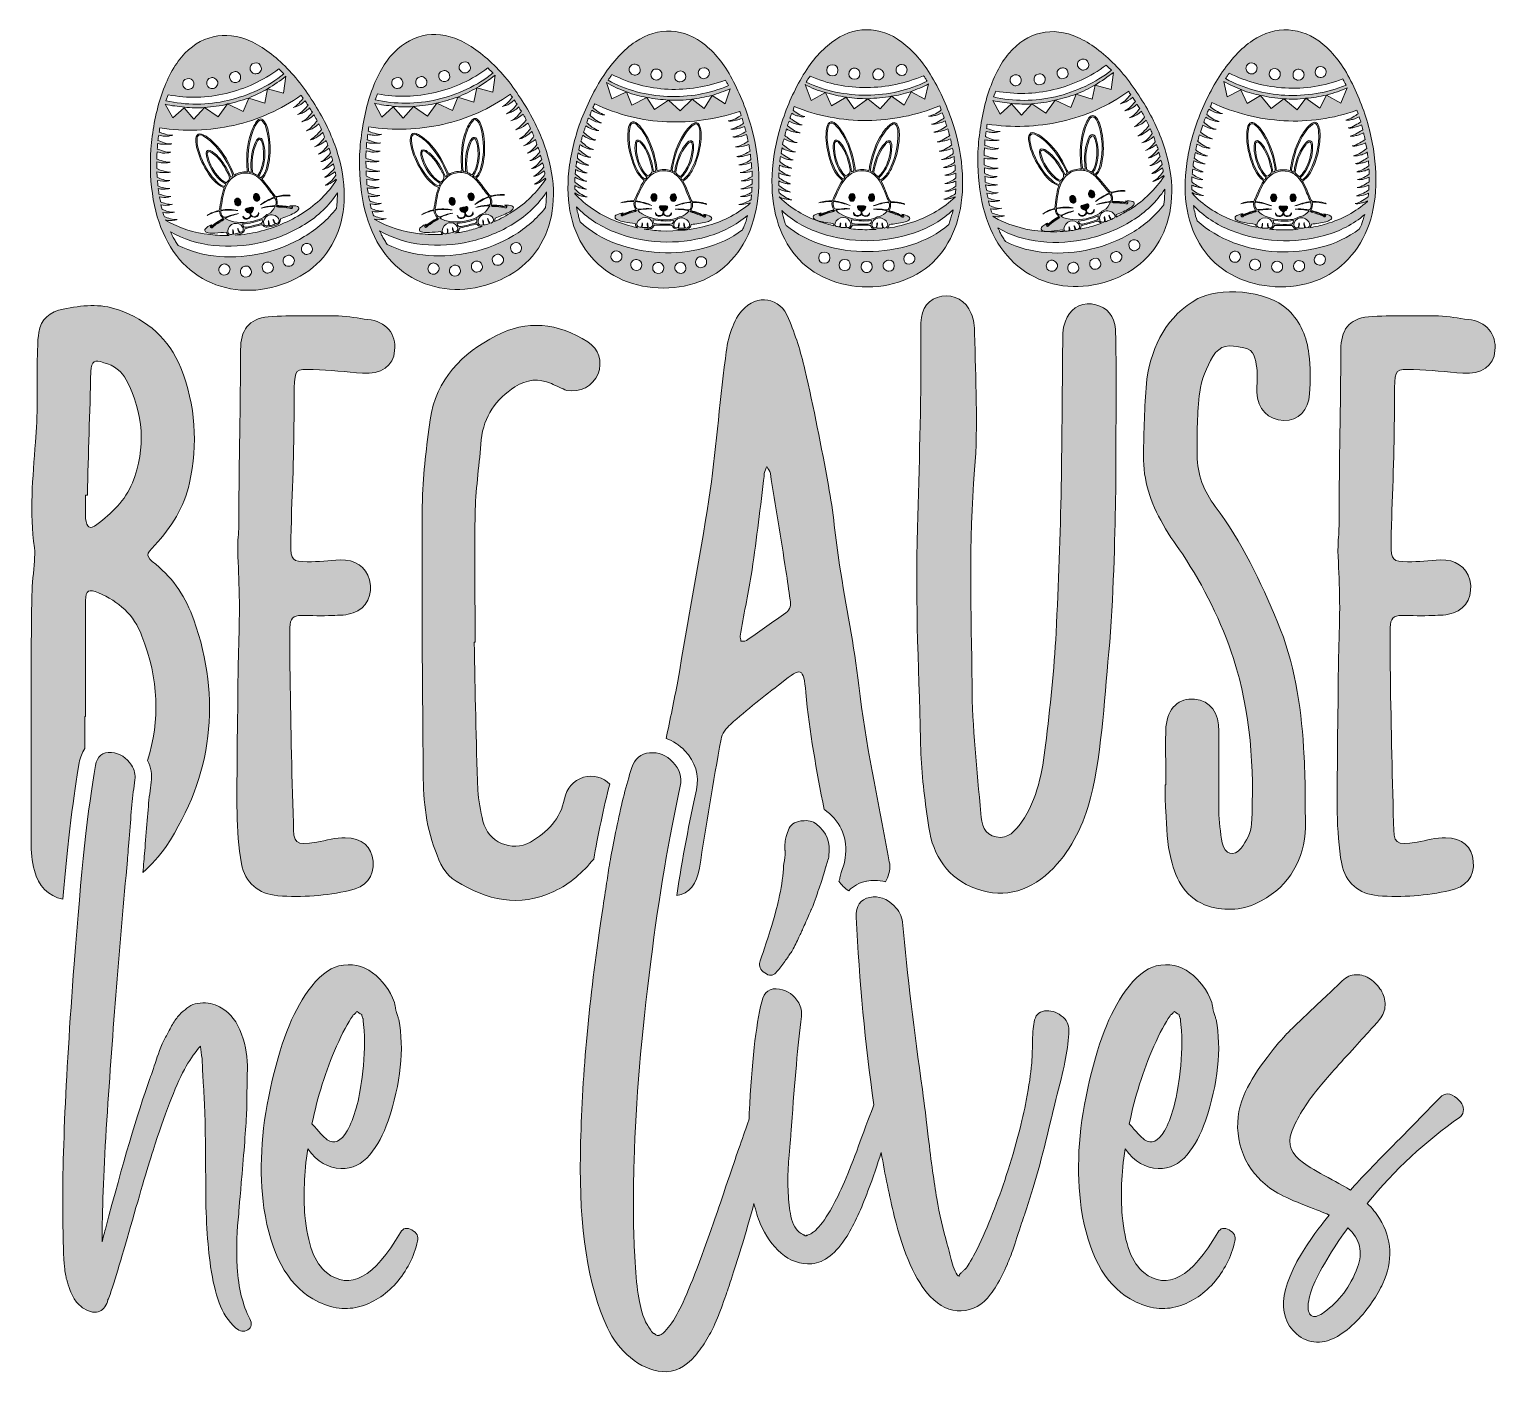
# Model space of a CAD drawing. Header units: inches. Extents: x 59 to 1021, y -981 to -100.
import ezdxf

# ---------------------------------------------------------------- set-up
doc = ezdxf.new("R2010")
doc.units = ezdxf.units.IN
doc.header["$MEASUREMENT"] = 0
doc.layers.add('Layer 1', color=7, linetype='Continuous')

# ---------------------------------------------------------------- blocks, each defined once
blk = doc.blocks.new('block 4')
at = {"layer": 'Layer 1', "true_color": 0x035293}
h = blk.add_hatch(color=154, dxfattribs=at)
h.dxf.hatch_style = 2
edge = h.paths.add_edge_path()
edge.add_spline(control_points=[(195.46, -911.56), (194.69, -898.13), (195, -886.44), (196.4, -876.5), (196.71, -872), (197.6, -861.21), (199.07, -844.12), (200.55, -827.04), (201.44, -813.83), (201.75, -804.52), (201.75, -797.22), (201.87, -789.72), (202.1, -782.04), (202.34, -774.35), (201.06, -766.54), (198.26, -758.62), (195.46, -750.7), (191.04, -744.96), (184.98, -741.38), (181.72, -739.21), (177.68, -738.12), (172.87, -738.12), (168.05, -738.12), (164.17, -739.6), (161.22, -742.55), (159.51, -743.79), (157.88, -745.38), (156.33, -747.32), (154.77, -749.27), (153.3, -751.56), (151.9, -754.2), (150.5, -756.84), (149.22, -759.24), (148.06, -761.42), (146.89, -763.59), (145.73, -766.23), (144.56, -769.34), (143.4, -772.45), (142.54, -774.81), (142, -776.44), (141.45, -778.08), (140.72, -780.29), (139.79, -783.08), (138.85, -785.88), (138.31, -787.43), (138.16, -787.74), (129.92, -810.89), (120.29, -843.5), (109.27, -885.59), (108.96, -886.68), (108.53, -888.23), (107.99, -890.25), (107.44, -892.27), (107.09, -893.74), (106.94, -894.67), (106.94, -894.67), (106.94, -890.25), (106.94, -890.25), (106.94, -870.99), (107.95, -845.91), (109.97, -815), (113.85, -755.52), (118.35, -698.67), (123.48, -644.47), (123.79, -640.59), (124.21, -635.08), (124.76, -627.93), (125.3, -620.79), (125.85, -614.27), (126.39, -608.36), (126.93, -602.46), (127.59, -596.95), (128.37, -591.82), (128.84, -588.56), (128.06, -585.38), (126.04, -582.27), (122.78, -577.3), (118.43, -574.5), (112.99, -573.88), (107.09, -573.42), (103.6, -576.29), (102.51, -582.5), (97.7, -609.22), (93.04, -652.62), (88.54, -712.73), (82.63, -790.54), (80.23, -849.09), (81.31, -888.38), (81.31, -889.01), (81.35, -891.3), (81.43, -895.26), (81.51, -899.22), (81.59, -901.94), (81.66, -903.41), (81.74, -904.89), (81.93, -907.45), (82.24, -911.1), (82.56, -914.75), (83.02, -917.58), (83.64, -919.6), (84.26, -921.62), (85.04, -923.99), (85.97, -926.71), (86.9, -929.42), (88.11, -931.71), (89.58, -933.58), (91.06, -935.44), (92.8, -937.07), (94.82, -938.47), (99.02, -940.95), (102.51, -941.54), (105.31, -940.22), (108.1, -938.9), (109.89, -936.37), (110.67, -932.65), (110.82, -932.49), (110.98, -932.3), (111.13, -932.06), (111.28, -931.83), (111.37, -931.64), (111.37, -931.48), (115.25, -919.99), (120.37, -902.98), (126.74, -880.46), (133.11, -857.95), (138.08, -841.32), (141.65, -830.61), (149.11, -807.62), (155.86, -790.62), (161.92, -779.59), (165.02, -774.31), (168.13, -769.96), (171.24, -766.54), (171.39, -767.47), (171.55, -768.64), (171.7, -770.04), (171.85, -771.43), (172.01, -772.6), (172.17, -773.53), (172.32, -774.46), (172.4, -775.01), (172.4, -775.16), (172.4, -775.48), (172.87, -784.25), (173.8, -801.49), (174.42, -813.6), (174.73, -831.93), (174.73, -856.47), (174.73, -877.59), (175.82, -895.84), (177.99, -911.21), (179.39, -920.38), (181.21, -928.18), (183.47, -934.63), (185.72, -941.07), (189.41, -946.62), (194.53, -951.28), (197.17, -953.61), (199.77, -954), (202.34, -952.45), (204.9, -950.89), (205.32, -948.49), (203.62, -945.23), (198.96, -936.22), (196.24, -925), (195.46, -911.56)], knot_values=[0, 0, 0, 0, 1, 1, 1, 2, 2, 2, 3, 3, 3, 4, 4, 4, 5, 5, 5, 6, 6, 6, 7, 7, 7, 8, 8, 8, 9, 9, 9, 10, 10, 10, 11, 11, 11, 12, 12, 12, 13, 13, 13, 14, 14, 14, 15, 15, 15, 16, 16, 16, 17, 17, 17, 18, 18, 18, 19, 19, 19, 20, 20, 20, 21, 21, 21, 22, 22, 22, 23, 23, 23, 24, 24, 24, 25, 25, 25, 26, 26, 26, 27, 27, 27, 28, 28, 28, 29, 29, 29, 30, 30, 30, 31, 31, 31, 32, 32, 32, 33, 33, 33, 34, 34, 34, 35, 35, 35, 36, 36, 36, 37, 37, 37, 38, 38, 38, 39, 39, 39, 40, 40, 40, 41, 41, 41, 42, 42, 42, 43, 43, 43, 44, 44, 44, 45, 45, 45, 46, 46, 46, 47, 47, 47, 48, 48, 48, 49, 49, 49, 50, 50, 50, 51, 51, 51, 52, 52, 52, 53, 53, 53, 54, 54, 54, 55, 55, 55, 55], degree=3, periodic=1)
h = blk.add_hatch(color=154, dxfattribs=at)
h.dxf.hatch_style = 2
edge = h.paths.add_edge_path()
edge.add_spline(control_points=[(735.36, -746.51), (731.86, -743.87), (728.21, -742.82), (724.41, -743.36), (720.6, -743.91), (718.31, -746.36), (717.54, -750.7), (716.91, -754.12), (716.56, -759.05), (716.49, -765.49), (716.41, -771.94), (716.22, -776.33), (715.91, -778.66), (715.44, -784.25), (714.28, -792.09), (712.41, -802.19), (710.08, -815.08), (705.73, -831.46), (699.37, -851.34), (693.78, -868.43), (687.4, -884.5), (680.26, -899.57), (677, -905.94), (674.59, -910.05), (673.04, -911.91), (673.04, -911.91), (672.11, -912.84), (672.11, -912.84), (671.64, -913.31), (671.21, -913.74), (670.83, -914.13), (670.44, -914.51), (669.97, -914.98), (669.43, -915.52), (668.88, -916.07), (668.57, -916.45), (668.5, -916.69), (668.42, -916.92), (668.46, -917.12), (668.61, -917.27), (667.68, -917.12), (666.75, -916.03), (665.82, -914.01), (664.89, -911.99), (664.15, -909.93), (663.6, -907.84), (663.06, -905.74), (662.48, -903.41), (661.86, -900.85), (661.24, -898.28), (660.85, -896.85), (660.69, -896.54), (657.9, -886.75), (655.6, -876.66), (653.82, -866.25), (652.03, -855.85), (650.17, -842.37), (648.23, -825.83), (646.28, -809.29), (645, -799.01), (644.38, -794.96), (638.95, -756.61), (634.6, -720.03), (631.34, -685.24), (630.87, -681.2), (629.09, -677.63), (625.98, -674.52), (621.17, -669.71), (615.81, -667.85), (609.91, -668.93), (603.7, -670.18), (600.75, -674.52), (601.05, -681.98), (603.08, -723.82), (606.93, -764.78), (612.57, -804.88), (610.79, -809.6), (607.46, -818.6), (602.57, -831.89), (595.97, -849.83), (590.18, -863.22), (585.21, -872.08), (581.79, -878.29), (578.46, -883.02), (575.2, -886.29), (575.04, -886.6), (574.69, -886.98), (574.15, -887.45), (573.6, -887.92), (573.17, -888.23), (572.87, -888.38), (572.55, -888.54), (572.32, -888.7), (572.17, -888.85), (572.17, -888.85), (571.93, -889.08), (571.93, -889.08), (571.16, -889.55), (570.38, -889.94), (569.61, -890.25), (569.29, -890.4), (569.06, -890.56), (568.91, -890.71), (568.91, -890.71), (569.14, -890.48), (569.14, -890.48), (569.14, -890.48), (568.67, -890.48), (568.67, -890.48), (568.67, -890.48), (568.21, -890.71), (568.21, -890.71), (568.21, -890.71), (567.74, -890.71), (567.74, -890.71), (567.74, -890.71), (567.51, -890.71), (567.51, -890.71), (567.42, -890.63), (567.24, -890.52), (567, -890.39), (566.87, -890.35), (566.76, -890.34), (566.58, -890.25), (566.26, -890.09), (566.03, -890.01), (565.88, -890.01), (565.88, -890.01), (566.99, -890.39), (566.99, -890.39), (566.79, -890.28), (566.55, -890.16), (566.23, -890.01), (565.53, -889.7), (565.1, -889.47), (564.94, -889.32), (561.53, -887.14), (559.28, -883.34), (558.19, -877.9), (557.26, -873.4), (556.68, -868.27), (556.44, -862.52), (556.21, -856.78), (556.17, -852.24), (556.32, -848.9), (556.48, -845.56), (556.87, -840.16), (557.49, -832.7), (558.11, -825.25), (558.5, -820.59), (558.66, -818.73), (560.67, -789.37), (562.85, -765.46), (565.18, -746.97), (565.49, -743.87), (564.87, -740.92), (563.31, -738.12), (560.36, -733), (556.17, -729.97), (550.73, -729.04), (544.52, -727.95), (540.64, -730.75), (539.09, -737.42), (535.21, -753.11), (532.49, -777.42), (530.93, -810.34), (530.85, -811.91), (530.79, -813.44), (530.73, -814.97), (527.14, -824.82), (522.94, -836.84), (518.12, -851.11), (510.66, -873.16), (506.24, -886.05), (504.84, -889.78), (495.52, -916.19), (488.38, -933.73), (483.41, -942.43), (480.46, -947.86), (477.5, -951.9), (474.55, -954.55), (474.55, -954.55), (473.16, -955.48), (473.16, -955.48), (473.16, -955.48), (472.23, -955.94), (472.23, -955.94), (472.07, -955.94), (471.91, -956.02), (471.76, -956.18), (471.76, -956.18), (471.29, -956.18), (471.29, -956.18), (470.83, -956.18), (470.28, -956.02), (469.66, -955.71), (469.35, -955.4), (469.04, -955.16), (468.73, -955.01), (468.73, -954.85), (468.65, -954.78), (468.5, -954.78), (468.5, -954.78), (468.26, -954.78), (468.26, -954.78), (467.64, -954.46), (467.02, -953.77), (466.4, -952.68), (466.25, -952.37), (465.78, -951.63), (465, -950.47), (464.22, -949.3), (463.76, -948.56), (463.61, -948.26), (462.83, -946.86), (462.05, -945.07), (461.28, -942.9), (458.48, -935.13), (456.62, -921.08), (455.69, -900.73), (454.91, -885.36), (454.83, -865.63), (455.45, -841.56), (456.54, -803.04), (460.19, -759.48), (466.4, -710.86), (471.84, -667.85), (478.28, -629.56), (485.74, -596.01), (486.98, -590.11), (485.39, -584.87), (480.96, -580.29), (476.54, -575.71), (471.41, -573.65), (465.59, -574.12), (459.76, -574.58), (455.84, -578), (453.82, -584.37), (450.4, -595.08), (447.26, -607.39), (444.39, -621.29), (441.51, -635.19), (439.45, -646.26), (438.21, -654.49), (436.97, -662.72), (435.1, -675.3), (432.62, -692.23), (425.01, -744.57), (420.9, -793.1), (420.28, -837.83), (419.34, -885.67), (425.25, -923.41), (437.98, -951.05), (441.55, -958.66), (446.56, -965.18), (453.01, -970.62), (459.45, -976.05), (466.48, -979.12), (474.09, -979.82), (481.7, -980.52), (488.84, -977.06), (495.52, -969.45), (496.92, -967.74), (498.24, -966.04), (499.48, -964.33), (500.72, -962.62), (501.96, -960.68), (503.21, -958.51), (504.45, -956.33), (505.5, -954.46), (506.36, -952.91), (507.21, -951.36), (508.18, -949.22), (509.27, -946.51), (510.35, -943.79), (511.17, -941.81), (511.71, -940.57), (512.25, -939.32), (513.07, -937.11), (514.16, -933.93), (515.24, -930.75), (515.94, -928.69), (516.26, -927.75), (516.56, -926.82), (517.3, -924.65), (518.47, -921.23), (519.63, -917.82), (520.29, -915.8), (520.45, -915.17), (525.11, -900.98), (529.63, -885.76), (534.03, -869.62), (535.15, -874.56), (536.52, -878.95), (538.16, -882.79), (541.42, -890.56), (545.96, -897), (551.78, -902.13), (557.61, -907.25), (564.32, -909.58), (571.93, -909.12), (580.16, -908.34), (587.85, -902.28), (595, -890.95), (599.81, -882.87), (604.39, -873.01), (608.74, -861.36), (612.09, -852.34), (614.96, -843.98), (617.4, -836.22), (619.93, -850.78), (622.76, -864.72), (625.98, -877.9), (632.04, -902.75), (639.88, -920.3), (649.51, -930.55), (655.57, -937.07), (662.36, -940.22), (669.9, -939.98), (677.43, -939.75), (683.83, -936.14), (689.11, -929.15), (691.75, -925.74), (694.28, -921.54), (696.69, -916.57), (699.09, -911.6), (700.88, -907.57), (702.04, -904.46), (703.21, -901.35), (704.92, -896.3), (707.17, -889.32), (709.42, -882.33), (710.86, -878.06), (711.48, -876.5), (717.54, -858.64), (723.13, -838.53), (728.25, -816.16), (728.87, -813.37), (730.39, -807.31), (732.8, -797.99), (735.2, -788.67), (737.03, -780.83), (738.27, -774.46), (739.51, -768.1), (740.21, -761.96), (740.37, -756.06), (740.52, -752.33), (738.85, -749.15), (735.36, -746.51)], knot_values=[0, 0, 0, 0, 1, 1, 1, 2, 2, 2, 3, 3, 3, 4, 4, 4, 5, 5, 5, 6, 6, 6, 7, 7, 7, 8, 8, 8, 9, 9, 9, 10, 10, 10, 11, 11, 11, 12, 12, 12, 13, 13, 13, 14, 14, 14, 15, 15, 15, 16, 16, 16, 17, 17, 17, 18, 18, 18, 19, 19, 19, 20, 20, 20, 21, 21, 21, 22, 22, 22, 23, 23, 23, 24, 24, 24, 25, 25, 25, 26, 26, 26, 27, 27, 27, 28, 28, 28, 29, 29, 29, 30, 30, 30, 31, 31, 31, 32, 32, 32, 33, 33, 33, 34, 34, 34, 35, 35, 35, 36, 36, 36, 37, 37, 37, 38, 38, 38, 39, 39, 39, 40, 40, 40, 41, 41, 41, 42, 42, 42, 43, 43, 43, 44, 44, 44, 45, 45, 45, 46, 46, 46, 47, 47, 47, 48, 48, 48, 49, 49, 49, 50, 50, 50, 51, 51, 51, 52, 52, 52, 53, 53, 53, 54, 54, 54, 55, 55, 55, 56, 56, 56, 57, 57, 57, 58, 58, 58, 59, 59, 59, 60, 60, 60, 61, 61, 61, 62, 62, 62, 63, 63, 63, 64, 64, 64, 65, 65, 65, 66, 66, 66, 67, 67, 67, 68, 68, 68, 69, 69, 69, 70, 70, 70, 71, 71, 71, 72, 72, 72, 73, 73, 73, 74, 74, 74, 75, 75, 75, 76, 76, 76, 77, 77, 77, 78, 78, 78, 79, 79, 79, 80, 80, 80, 81, 81, 81, 82, 82, 82, 83, 83, 83, 84, 84, 84, 85, 85, 85, 86, 86, 86, 87, 87, 87, 88, 88, 88, 89, 89, 89, 90, 90, 90, 91, 91, 91, 92, 92, 92, 93, 93, 93, 94, 94, 94, 95, 95, 95, 96, 96, 96, 97, 97, 97, 98, 98, 98, 99, 99, 99, 100, 100, 100, 101, 101, 101, 102, 102, 102, 103, 103, 103, 104, 104, 104, 105, 105, 105, 106, 106, 106, 107, 107, 107, 108, 108, 108, 109, 109, 109, 110, 110, 110, 111, 111, 111, 112, 112, 112, 113, 113, 113, 114, 114, 114, 115, 115, 115, 116, 116, 116, 116], degree=3, periodic=1)
h = blk.add_hatch(color=154, dxfattribs=at)
h.dxf.hatch_style = 2
edge = h.paths.add_edge_path()
edge.add_spline(control_points=[(541.07, -718.44), (543.94, -720.53), (546.38, -720.5), (548.4, -718.32), (550.11, -716.46), (551.82, -714.32), (553.53, -711.91), (555.24, -709.51), (556.68, -707.45), (557.84, -705.74), (559.01, -704.03), (560.36, -701.55), (561.92, -698.28), (563.47, -695.02), (564.56, -692.73), (565.18, -691.41), (565.8, -690.09), (566.96, -687.49), (568.67, -683.61), (570.38, -679.73), (571.39, -677.4), (571.7, -676.62), (572.63, -674.76), (574.11, -670.72), (576.13, -664.5), (576.28, -664.04), (576.83, -662.49), (577.76, -659.85), (578.69, -657.21), (579.39, -655.11), (579.85, -653.55), (579.85, -653.55), (581.25, -647.96), (581.25, -647.96), (581.25, -647.96), (581.25, -648.43), (581.25, -648.43), (581.25, -648.43), (581.72, -646.8), (581.72, -646.8), (581.72, -646.8), (582.19, -645.4), (582.19, -645.4), (582.65, -644.16), (582.96, -642.92), (583.12, -641.67), (584.36, -632.98), (581.64, -626.07), (574.96, -620.94), (572.63, -618.92), (569.45, -618.23), (565.41, -618.84), (565.41, -618.84), (564.71, -618.84), (564.71, -618.84), (560.52, -619.47), (557.8, -621.41), (556.56, -624.67), (555.31, -628.09), (554.61, -630.57), (554.46, -632.12), (554.31, -633.21), (554.23, -634.92), (554.23, -637.25), (554.23, -637.87), (554.31, -638.18), (554.46, -638.18), (554.61, -639.73), (554.46, -641.91), (554, -644.7), (553.53, -647.5), (553.3, -649.36), (553.3, -650.29), (552.83, -656.66), (551.82, -663.26), (550.27, -670.1), (549.34, -674.76), (547.47, -681.59), (544.68, -690.6), (540.64, -702.87), (538.39, -709.78), (537.92, -711.33), (537.15, -713.97), (538.19, -716.34), (541.07, -718.44)], knot_values=[0, 0, 0, 0, 1, 1, 1, 2, 2, 2, 3, 3, 3, 4, 4, 4, 5, 5, 5, 6, 6, 6, 7, 7, 7, 8, 8, 8, 9, 9, 9, 10, 10, 10, 11, 11, 11, 12, 12, 12, 13, 13, 13, 14, 14, 14, 15, 15, 15, 16, 16, 16, 17, 17, 17, 18, 18, 18, 19, 19, 19, 20, 20, 20, 21, 21, 21, 22, 22, 22, 23, 23, 23, 24, 24, 24, 25, 25, 25, 26, 26, 26, 27, 27, 27, 28, 28, 28, 28], degree=3, periodic=1)
h = blk.add_hatch(color=154, dxfattribs=at)
h.dxf.hatch_style = 2
edge = h.paths.add_edge_path()
edge.add_spline(control_points=[(309.85, -886.98), (306.59, -885.12), (304.1, -885.67), (302.4, -888.62), (285.31, -918.13), (269.16, -926.9), (253.94, -914.94), (246.17, -908.73), (241.44, -896.23), (239.73, -877.43), (238.64, -864.54), (239.26, -850.02), (241.59, -833.87), (247.96, -842.26), (255.18, -846.53), (263.26, -846.68), (270.87, -846.84), (277.19, -843.85), (282.24, -837.71), (287.29, -831.58), (291.29, -824.17), (294.24, -815.47), (302.63, -790.62), (304.96, -768.49), (301.23, -749.07), (301.07, -748.45), (300.88, -747.75), (300.65, -746.97), (300.42, -746.2), (300.14, -745.31), (299.83, -744.3), (299.52, -743.29), (299.29, -742.55), (299.13, -742.08), (299.13, -741), (298.9, -739.6), (298.44, -737.89), (295.33, -729.66), (290.55, -723.14), (284.11, -718.32), (277.66, -713.51), (270.32, -712.03), (262.09, -713.89), (255.41, -715.45), (248.58, -720.96), (241.59, -730.43), (231.49, -744.57), (223.34, -765.77), (217.13, -794.03), (210.92, -822.61), (209.52, -848.86), (212.94, -872.77), (217.29, -902.13), (227.92, -921.93), (244.85, -932.18), (255.41, -938.08), (265.39, -939.83), (274.79, -937.42), (284.18, -935.02), (292.41, -929.81), (299.48, -921.81), (306.55, -913.82), (311.25, -904.61), (313.58, -894.21), (314.35, -891.26), (313.11, -888.85), (309.85, -886.98)], knot_values=[0, 0, 0, 0, 1, 1, 1, 2, 2, 2, 3, 3, 3, 4, 4, 4, 5, 5, 5, 6, 6, 6, 7, 7, 7, 8, 8, 8, 9, 9, 9, 10, 10, 10, 11, 11, 11, 12, 12, 12, 13, 13, 13, 14, 14, 14, 15, 15, 15, 16, 16, 16, 17, 17, 17, 18, 18, 18, 19, 19, 19, 20, 20, 20, 21, 21, 21, 22, 22, 22, 22], degree=3, periodic=1)
edge = h.paths.add_edge_path()
edge.add_spline(control_points=[(260.46, -766.54), (264.34, -757.69), (267.92, -751.02), (271.18, -746.51), (271.18, -746.51), (271.41, -746.04), (271.41, -746.04), (271.72, -745.89), (272.15, -745.54), (272.69, -744.99), (273.24, -744.45), (273.66, -744.03), (273.97, -743.71), (275.68, -744.96), (276.69, -745.66), (277, -745.81), (277, -746.12), (277.08, -746.51), (277.23, -746.97), (277.39, -747.44), (277.55, -747.83), (277.7, -748.14), (277.7, -748.3), (277.78, -748.45), (277.93, -748.61), (277.93, -748.61), (277.93, -749.07), (277.93, -749.07), (277.93, -749.85), (278.01, -751.05), (278.17, -752.68), (278.32, -754.31), (278.48, -755.52), (278.63, -756.29), (279.1, -766.23), (278.63, -776.41), (277.23, -786.81), (275.37, -802.03), (272.11, -813.76), (267.45, -821.99), (263.26, -828.98), (258.91, -830.92), (254.4, -827.81), (252.08, -826.11), (248.73, -822.61), (244.39, -817.33), (247.96, -799.78), (253.32, -782.85), (260.46, -766.54)], knot_values=[0, 0, 0, 0, 1, 1, 1, 2, 2, 2, 3, 3, 3, 4, 4, 4, 5, 5, 5, 6, 6, 6, 7, 7, 7, 8, 8, 8, 9, 9, 9, 10, 10, 10, 11, 11, 11, 12, 12, 12, 13, 13, 13, 14, 14, 14, 15, 15, 15, 16, 16, 16, 16], degree=3, periodic=1)
h = blk.add_hatch(color=154, dxfattribs=at)
h.dxf.hatch_style = 2
edge = h.paths.add_edge_path()
edge.add_spline(control_points=[(845.44, -886.98), (842.17, -885.12), (839.69, -885.67), (837.98, -888.62), (820.89, -918.13), (804.74, -926.9), (789.52, -914.94), (781.76, -908.73), (777.02, -896.23), (775.31, -877.43), (774.22, -864.54), (774.85, -850.02), (777.18, -833.87), (783.54, -842.26), (790.76, -846.53), (798.84, -846.68), (806.45, -846.84), (812.78, -843.85), (817.83, -837.71), (822.87, -831.58), (826.87, -824.17), (829.83, -815.47), (838.21, -790.62), (840.54, -768.49), (836.82, -749.07), (836.66, -748.45), (836.46, -747.75), (836.23, -746.97), (836, -746.2), (835.73, -745.31), (835.42, -744.3), (835.11, -743.29), (834.87, -742.55), (834.72, -742.08), (834.72, -741), (834.49, -739.6), (834.02, -737.89), (830.91, -729.66), (826.13, -723.14), (819.69, -718.32), (813.25, -713.51), (805.91, -712.03), (797.68, -713.89), (791, -715.45), (784.17, -720.96), (777.18, -730.43), (767.08, -744.57), (758.93, -765.77), (752.71, -794.03), (746.5, -822.61), (745.11, -848.86), (748.52, -872.77), (752.87, -902.13), (763.51, -921.93), (780.44, -932.18), (791, -938.08), (800.98, -939.83), (810.37, -937.42), (819.77, -935.02), (828, -929.81), (835.07, -921.81), (842.13, -913.82), (846.83, -904.61), (849.16, -894.21), (849.94, -891.26), (848.7, -888.85), (845.44, -886.98)], knot_values=[0, 0, 0, 0, 1, 1, 1, 2, 2, 2, 3, 3, 3, 4, 4, 4, 5, 5, 5, 6, 6, 6, 7, 7, 7, 8, 8, 8, 9, 9, 9, 10, 10, 10, 11, 11, 11, 12, 12, 12, 13, 13, 13, 14, 14, 14, 15, 15, 15, 16, 16, 16, 17, 17, 17, 18, 18, 18, 19, 19, 19, 20, 20, 20, 21, 21, 21, 22, 22, 22, 22], degree=3, periodic=1)
edge = h.paths.add_edge_path()
edge.add_spline(control_points=[(796.05, -766.54), (799.93, -757.69), (803.5, -751.02), (806.76, -746.51), (806.76, -746.51), (807, -746.04), (807, -746.04), (807.31, -745.89), (807.73, -745.54), (808.28, -744.99), (808.82, -744.45), (809.25, -744.03), (809.56, -743.71), (811.27, -744.96), (812.28, -745.66), (812.59, -745.81), (812.59, -746.12), (812.66, -746.51), (812.82, -746.97), (812.97, -747.44), (813.13, -747.83), (813.29, -748.14), (813.29, -748.3), (813.36, -748.45), (813.52, -748.61), (813.52, -748.61), (813.52, -749.07), (813.52, -749.07), (813.52, -749.85), (813.59, -751.05), (813.75, -752.68), (813.9, -754.31), (814.06, -755.52), (814.22, -756.29), (814.68, -766.23), (814.22, -776.41), (812.82, -786.81), (810.96, -802.03), (807.7, -813.76), (803.03, -821.99), (798.84, -828.98), (794.49, -830.92), (789.99, -827.81), (787.66, -826.11), (784.32, -822.61), (779.97, -817.33), (783.54, -799.78), (788.9, -782.85), (796.05, -766.54)], knot_values=[0, 0, 0, 0, 1, 1, 1, 2, 2, 2, 3, 3, 3, 4, 4, 4, 5, 5, 5, 6, 6, 6, 7, 7, 7, 8, 8, 8, 9, 9, 9, 10, 10, 10, 11, 11, 11, 12, 12, 12, 13, 13, 13, 14, 14, 14, 15, 15, 15, 16, 16, 16, 16], degree=3, periodic=1)
h = blk.add_hatch(color=154, dxfattribs=at)
h.dxf.hatch_style = 2
edge = h.paths.add_edge_path()
edge.add_spline(control_points=[(994.53, -800.56), (990.34, -796.99), (986.69, -796.83), (983.58, -800.09), (977.99, -805.99), (968.52, -815.7), (955.16, -829.21), (941.8, -842.72), (931.71, -853.29), (924.87, -860.89), (922.23, -859.19), (917.38, -856.43), (910.31, -852.62), (903.25, -848.82), (897.85, -845.6), (894.12, -842.95), (886.05, -837.21), (883.41, -830.61), (886.2, -823.15), (889, -815.39), (894.28, -806.46), (902.05, -796.36), (907.01, -790.15), (914.39, -781.69), (924.18, -770.97), (933.96, -760.25), (940.56, -752.95), (943.98, -749.07), (946.31, -746.27), (947.51, -743.09), (947.59, -739.52), (947.66, -735.95), (946.77, -732.73), (944.91, -729.85), (943.05, -726.98), (940.71, -724.53), (937.92, -722.51), (935.12, -720.5), (932.02, -719.52), (928.6, -719.6), (925.18, -719.68), (922.15, -721.04), (919.52, -723.68), (918.12, -725.08), (912.49, -730.4), (902.63, -739.64), (892.76, -748.88), (886.01, -755.4), (882.36, -759.21), (878.71, -763.01), (873.97, -768.84), (868.15, -776.68), (862.32, -784.52), (857.94, -791.94), (854.99, -798.92), (851.11, -808.09), (850.02, -817.53), (851.72, -827.23), (853.43, -836.94), (857.7, -845.44), (864.54, -852.74), (868.26, -856.78), (872.49, -860.12), (877.23, -862.76), (881.97, -865.4), (888.02, -868.11), (895.4, -870.91), (902.78, -873.71), (907.79, -875.73), (910.43, -876.97), (910.43, -876.97), (910.66, -876.97), (910.66, -876.97), (910.66, -876.97), (910.9, -877.2), (910.9, -877.2), (905.61, -883.88), (901.89, -888.77), (899.71, -891.88), (878.9, -921.7), (875.49, -942.74), (889.46, -955.01), (893.5, -958.58), (897.93, -960.41), (902.74, -960.48), (907.56, -960.56), (912.1, -959.32), (916.37, -956.76), (920.64, -954.2), (924.79, -950.85), (928.83, -946.74), (932.87, -942.62), (936.33, -938.43), (939.2, -934.16), (942.07, -929.89), (944.36, -925.89), (946.08, -922.16), (952.91, -907.25), (952.21, -893.04), (943.98, -879.53), (941.8, -875.96), (939.09, -872.62), (935.82, -869.51), (954, -847.46), (974.18, -828.67), (996.4, -813.14), (997.48, -812.36), (998.18, -811.51), (998.49, -810.57), (999.73, -807.16), (998.41, -803.82), (994.53, -800.56)], knot_values=[0, 0, 0, 0, 1, 1, 1, 2, 2, 2, 3, 3, 3, 4, 4, 4, 5, 5, 5, 6, 6, 6, 7, 7, 7, 8, 8, 8, 9, 9, 9, 10, 10, 10, 11, 11, 11, 12, 12, 12, 13, 13, 13, 14, 14, 14, 15, 15, 15, 16, 16, 16, 17, 17, 17, 18, 18, 18, 19, 19, 19, 20, 20, 20, 21, 21, 21, 22, 22, 22, 23, 23, 23, 24, 24, 24, 25, 25, 25, 26, 26, 26, 27, 27, 27, 28, 28, 28, 29, 29, 29, 30, 30, 30, 31, 31, 31, 32, 32, 32, 33, 33, 33, 34, 34, 34, 35, 35, 35, 36, 36, 36, 37, 37, 37, 37], degree=3, periodic=1)
edge = h.paths.add_edge_path()
edge.add_spline(control_points=[(929.53, -911.45), (924.72, -924.18), (917.42, -933.97), (907.64, -940.8), (904.53, -943.28), (901.96, -944.18), (899.95, -943.48), (897.93, -942.78), (897, -940.41), (897.15, -936.37), (897.62, -928.77), (902.2, -917.97), (910.9, -903.99), (915.4, -896.69), (919.52, -890.56), (923.24, -885.59), (931.17, -893.04), (933.26, -901.66), (929.53, -911.45)], knot_values=[0, 0, 0, 0, 1, 1, 1, 2, 2, 2, 3, 3, 3, 4, 4, 4, 5, 5, 5, 6, 6, 6, 6], degree=3, periodic=1)
h = blk.add_hatch(color=154, dxfattribs=at)
h.dxf.hatch_style = 2
edge = h.paths.add_edge_path()
edge.add_spline(control_points=[(567.28, -890.48), (567.28, -890.48), (566.99, -890.39), (566.99, -890.39), (567, -890.39), (567, -890.39), (567, -890.39), (567.08, -890.41), (567.21, -890.48), (567.28, -890.48)], knot_values=[0, 0, 0, 0, 1, 1, 1, 2, 2, 2, 3, 3, 3, 3], degree=3, periodic=1)
at = {"layer": 'Layer 1', "lineweight": 0}
for points, knots in [([(195.46, -911.56), (194.69, -898.13), (195, -886.44), (196.4, -876.5), (196.71, -872), (197.6, -861.21), (199.07, -844.12), (200.55, -827.04), (201.44, -813.83), (201.75, -804.52), (201.75, -797.22), (201.87, -789.72), (202.1, -782.04), (202.34, -774.35), (201.06, -766.54), (198.26, -758.62), (195.46, -750.7), (191.04, -744.96), (184.98, -741.38), (181.72, -739.21), (177.68, -738.12), (172.87, -738.12), (168.05, -738.12), (164.17, -739.6), (161.22, -742.55), (159.51, -743.79), (157.88, -745.38), (156.33, -747.32), (154.77, -749.27), (153.3, -751.56), (151.9, -754.2), (150.5, -756.84), (149.22, -759.24), (148.06, -761.42), (146.89, -763.59), (145.73, -766.23), (144.56, -769.34), (143.4, -772.45), (142.54, -774.81), (142, -776.44), (141.45, -778.08), (140.72, -780.29), (139.79, -783.08), (138.85, -785.88), (138.31, -787.43), (138.16, -787.74), (129.92, -810.89), (120.29, -843.5), (109.27, -885.59), (108.96, -886.68), (108.53, -888.23), (107.99, -890.25), (107.44, -892.27), (107.09, -893.74), (106.94, -894.67), (106.94, -894.67), (106.94, -890.25), (106.94, -890.25), (106.94, -870.99), (107.95, -845.91), (109.97, -815), (113.85, -755.52), (118.35, -698.67), (123.48, -644.47), (123.79, -640.59), (124.21, -635.08), (124.76, -627.93), (125.3, -620.79), (125.85, -614.27), (126.39, -608.36), (126.93, -602.46), (127.59, -596.95), (128.37, -591.82), (128.84, -588.56), (128.06, -585.38), (126.04, -582.27), (122.78, -577.3), (118.43, -574.5), (112.99, -573.88), (107.09, -573.42), (103.6, -576.29), (102.51, -582.5), (97.7, -609.22), (93.04, -652.62), (88.54, -712.73), (82.63, -790.54), (80.23, -849.09), (81.31, -888.38), (81.31, -889.01), (81.35, -891.3), (81.43, -895.26), (81.51, -899.22), (81.59, -901.94), (81.66, -903.41), (81.74, -904.89), (81.93, -907.45), (82.24, -911.1), (82.56, -914.75), (83.02, -917.58), (83.64, -919.6), (84.26, -921.62), (85.04, -923.99), (85.97, -926.71), (86.9, -929.42), (88.11, -931.71), (89.58, -933.58), (91.06, -935.44), (92.8, -937.07), (94.82, -938.47), (99.02, -940.95), (102.51, -941.54), (105.31, -940.22), (108.1, -938.9), (109.89, -936.37), (110.67, -932.65), (110.82, -932.49), (110.98, -932.3), (111.13, -932.06), (111.28, -931.83), (111.37, -931.64), (111.37, -931.48), (115.25, -919.99), (120.37, -902.98), (126.74, -880.46), (133.11, -857.95), (138.08, -841.32), (141.65, -830.61), (149.11, -807.62), (155.86, -790.62), (161.92, -779.59), (165.02, -774.31), (168.13, -769.96), (171.24, -766.54), (171.39, -767.47), (171.55, -768.64), (171.7, -770.04), (171.85, -771.43), (172.01, -772.6), (172.17, -773.53), (172.32, -774.46), (172.4, -775.01), (172.4, -775.16), (172.4, -775.48), (172.87, -784.25), (173.8, -801.49), (174.42, -813.6), (174.73, -831.93), (174.73, -856.47), (174.73, -877.59), (175.82, -895.84), (177.99, -911.21), (179.39, -920.38), (181.21, -928.18), (183.47, -934.63), (185.72, -941.07), (189.41, -946.62), (194.53, -951.28), (197.17, -953.61), (199.77, -954), (202.34, -952.45), (204.9, -950.89), (205.32, -948.49), (203.62, -945.23), (198.96, -936.22), (196.24, -925), (195.46, -911.56)], [0, 0, 0, 0, 1, 1, 1, 2, 2, 2, 3, 3, 3, 4, 4, 4, 5, 5, 5, 6, 6, 6, 7, 7, 7, 8, 8, 8, 9, 9, 9, 10, 10, 10, 11, 11, 11, 12, 12, 12, 13, 13, 13, 14, 14, 14, 15, 15, 15, 16, 16, 16, 17, 17, 17, 18, 18, 18, 19, 19, 19, 20, 20, 20, 21, 21, 21, 22, 22, 22, 23, 23, 23, 24, 24, 24, 25, 25, 25, 26, 26, 26, 27, 27, 27, 28, 28, 28, 29, 29, 29, 30, 30, 30, 31, 31, 31, 32, 32, 32, 33, 33, 33, 34, 34, 34, 35, 35, 35, 36, 36, 36, 37, 37, 37, 38, 38, 38, 39, 39, 39, 40, 40, 40, 41, 41, 41, 42, 42, 42, 43, 43, 43, 44, 44, 44, 45, 45, 45, 46, 46, 46, 47, 47, 47, 48, 48, 48, 49, 49, 49, 50, 50, 50, 51, 51, 51, 52, 52, 52, 53, 53, 53, 54, 54, 54, 55, 55, 55, 55]), ([(735.36, -746.51), (731.86, -743.87), (728.21, -742.82), (724.41, -743.36), (720.6, -743.91), (718.31, -746.36), (717.54, -750.7), (716.91, -754.12), (716.56, -759.05), (716.49, -765.49), (716.41, -771.94), (716.22, -776.33), (715.91, -778.66), (715.44, -784.25), (714.28, -792.09), (712.41, -802.19), (710.08, -815.08), (705.73, -831.46), (699.37, -851.34), (693.78, -868.43), (687.4, -884.5), (680.26, -899.57), (677, -905.94), (674.59, -910.05), (673.04, -911.91), (673.04, -911.91), (672.11, -912.84), (672.11, -912.84), (671.64, -913.31), (671.21, -913.74), (670.83, -914.13), (670.44, -914.51), (669.97, -914.98), (669.43, -915.52), (668.88, -916.07), (668.57, -916.45), (668.5, -916.69), (668.42, -916.92), (668.46, -917.12), (668.61, -917.27), (667.68, -917.12), (666.75, -916.03), (665.82, -914.01), (664.89, -911.99), (664.15, -909.93), (663.6, -907.84), (663.06, -905.74), (662.48, -903.41), (661.86, -900.85), (661.24, -898.28), (660.85, -896.85), (660.69, -896.54), (657.9, -886.75), (655.6, -876.66), (653.82, -866.25), (652.03, -855.85), (650.17, -842.37), (648.23, -825.83), (646.28, -809.29), (645, -799.01), (644.38, -794.96), (638.95, -756.61), (634.6, -720.03), (631.34, -685.24), (630.87, -681.2), (629.09, -677.63), (625.98, -674.52), (621.17, -669.71), (615.81, -667.85), (609.91, -668.93), (603.7, -670.18), (600.75, -674.52), (601.05, -681.98), (603.08, -723.82), (606.93, -764.78), (612.57, -804.88), (610.79, -809.6), (607.46, -818.6), (602.57, -831.89), (595.97, -849.83), (590.18, -863.22), (585.21, -872.08), (581.79, -878.29), (578.46, -883.02), (575.2, -886.29), (575.04, -886.6), (574.69, -886.98), (574.15, -887.45), (573.6, -887.92), (573.17, -888.23), (572.87, -888.38), (572.55, -888.54), (572.32, -888.7), (572.17, -888.85), (572.17, -888.85), (571.93, -889.08), (571.93, -889.08), (571.16, -889.55), (570.38, -889.94), (569.61, -890.25), (569.29, -890.4), (569.06, -890.56), (568.91, -890.71), (568.91, -890.71), (569.14, -890.48), (569.14, -890.48), (569.14, -890.48), (568.67, -890.48), (568.67, -890.48), (568.67, -890.48), (568.21, -890.71), (568.21, -890.71), (568.21, -890.71), (567.74, -890.71), (567.74, -890.71), (567.74, -890.71), (567.51, -890.71), (567.51, -890.71), (567.42, -890.63), (567.24, -890.52), (567, -890.39), (566.87, -890.35), (566.76, -890.34), (566.58, -890.25), (566.26, -890.09), (566.03, -890.01), (565.88, -890.01), (565.88, -890.01), (566.99, -890.39), (566.99, -890.39), (566.79, -890.28), (566.55, -890.16), (566.23, -890.01), (565.53, -889.7), (565.1, -889.47), (564.94, -889.32), (561.53, -887.14), (559.28, -883.34), (558.19, -877.9), (557.26, -873.4), (556.68, -868.27), (556.44, -862.52), (556.21, -856.78), (556.17, -852.24), (556.32, -848.9), (556.48, -845.56), (556.87, -840.16), (557.49, -832.7), (558.11, -825.25), (558.5, -820.59), (558.66, -818.73), (560.67, -789.37), (562.85, -765.46), (565.18, -746.97), (565.49, -743.87), (564.87, -740.92), (563.31, -738.12), (560.36, -733), (556.17, -729.97), (550.73, -729.04), (544.52, -727.95), (540.64, -730.75), (539.09, -737.42), (535.21, -753.11), (532.49, -777.42), (530.93, -810.34), (530.85, -811.91), (530.79, -813.44), (530.73, -814.97), (527.14, -824.82), (522.94, -836.84), (518.12, -851.11), (510.66, -873.16), (506.24, -886.05), (504.84, -889.78), (495.52, -916.19), (488.38, -933.73), (483.41, -942.43), (480.46, -947.86), (477.5, -951.9), (474.55, -954.55), (474.55, -954.55), (473.16, -955.48), (473.16, -955.48), (473.16, -955.48), (472.23, -955.94), (472.23, -955.94), (472.07, -955.94), (471.91, -956.02), (471.76, -956.18), (471.76, -956.18), (471.29, -956.18), (471.29, -956.18), (470.83, -956.18), (470.28, -956.02), (469.66, -955.71), (469.35, -955.4), (469.04, -955.16), (468.73, -955.01), (468.73, -954.85), (468.65, -954.78), (468.5, -954.78), (468.5, -954.78), (468.26, -954.78), (468.26, -954.78), (467.64, -954.46), (467.02, -953.77), (466.4, -952.68), (466.25, -952.37), (465.78, -951.63), (465, -950.47), (464.22, -949.3), (463.76, -948.56), (463.61, -948.26), (462.83, -946.86), (462.05, -945.07), (461.28, -942.9), (458.48, -935.13), (456.62, -921.08), (455.69, -900.73), (454.91, -885.36), (454.83, -865.63), (455.45, -841.56), (456.54, -803.04), (460.19, -759.48), (466.4, -710.86), (471.84, -667.85), (478.28, -629.56), (485.74, -596.01), (486.98, -590.11), (485.39, -584.87), (480.96, -580.29), (476.54, -575.71), (471.41, -573.65), (465.59, -574.12), (459.76, -574.58), (455.84, -578), (453.82, -584.37), (450.4, -595.08), (447.26, -607.39), (444.39, -621.29), (441.51, -635.19), (439.45, -646.26), (438.21, -654.49), (436.97, -662.72), (435.1, -675.3), (432.62, -692.23), (425.01, -744.57), (420.9, -793.1), (420.28, -837.83), (419.34, -885.67), (425.25, -923.41), (437.98, -951.05), (441.55, -958.66), (446.56, -965.18), (453.01, -970.62), (459.45, -976.05), (466.48, -979.12), (474.09, -979.82), (481.7, -980.52), (488.84, -977.06), (495.52, -969.45), (496.92, -967.74), (498.24, -966.04), (499.48, -964.33), (500.72, -962.62), (501.96, -960.68), (503.21, -958.51), (504.45, -956.33), (505.5, -954.46), (506.36, -952.91), (507.21, -951.36), (508.18, -949.22), (509.27, -946.51), (510.35, -943.79), (511.17, -941.81), (511.71, -940.57), (512.25, -939.32), (513.07, -937.11), (514.16, -933.93), (515.24, -930.75), (515.94, -928.69), (516.26, -927.75), (516.56, -926.82), (517.3, -924.65), (518.47, -921.23), (519.63, -917.82), (520.29, -915.8), (520.45, -915.17), (525.11, -900.98), (529.63, -885.76), (534.03, -869.62), (535.15, -874.56), (536.52, -878.95), (538.16, -882.79), (541.42, -890.56), (545.96, -897), (551.78, -902.13), (557.61, -907.25), (564.32, -909.58), (571.93, -909.12), (580.16, -908.34), (587.85, -902.28), (595, -890.95), (599.81, -882.87), (604.39, -873.01), (608.74, -861.36), (612.09, -852.34), (614.96, -843.98), (617.4, -836.22), (619.93, -850.78), (622.76, -864.72), (625.98, -877.9), (632.04, -902.75), (639.88, -920.3), (649.51, -930.55), (655.57, -937.07), (662.36, -940.22), (669.9, -939.98), (677.43, -939.75), (683.83, -936.14), (689.11, -929.15), (691.75, -925.74), (694.28, -921.54), (696.69, -916.57), (699.09, -911.6), (700.88, -907.57), (702.04, -904.46), (703.21, -901.35), (704.92, -896.3), (707.17, -889.32), (709.42, -882.33), (710.86, -878.06), (711.48, -876.5), (717.54, -858.64), (723.13, -838.53), (728.25, -816.16), (728.87, -813.37), (730.39, -807.31), (732.8, -797.99), (735.2, -788.67), (737.03, -780.83), (738.27, -774.46), (739.51, -768.1), (740.21, -761.96), (740.37, -756.06), (740.52, -752.33), (738.85, -749.15), (735.36, -746.51)], [0, 0, 0, 0, 1, 1, 1, 2, 2, 2, 3, 3, 3, 4, 4, 4, 5, 5, 5, 6, 6, 6, 7, 7, 7, 8, 8, 8, 9, 9, 9, 10, 10, 10, 11, 11, 11, 12, 12, 12, 13, 13, 13, 14, 14, 14, 15, 15, 15, 16, 16, 16, 17, 17, 17, 18, 18, 18, 19, 19, 19, 20, 20, 20, 21, 21, 21, 22, 22, 22, 23, 23, 23, 24, 24, 24, 25, 25, 25, 26, 26, 26, 27, 27, 27, 28, 28, 28, 29, 29, 29, 30, 30, 30, 31, 31, 31, 32, 32, 32, 33, 33, 33, 34, 34, 34, 35, 35, 35, 36, 36, 36, 37, 37, 37, 38, 38, 38, 39, 39, 39, 40, 40, 40, 41, 41, 41, 42, 42, 42, 43, 43, 43, 44, 44, 44, 45, 45, 45, 46, 46, 46, 47, 47, 47, 48, 48, 48, 49, 49, 49, 50, 50, 50, 51, 51, 51, 52, 52, 52, 53, 53, 53, 54, 54, 54, 55, 55, 55, 56, 56, 56, 57, 57, 57, 58, 58, 58, 59, 59, 59, 60, 60, 60, 61, 61, 61, 62, 62, 62, 63, 63, 63, 64, 64, 64, 65, 65, 65, 66, 66, 66, 67, 67, 67, 68, 68, 68, 69, 69, 69, 70, 70, 70, 71, 71, 71, 72, 72, 72, 73, 73, 73, 74, 74, 74, 75, 75, 75, 76, 76, 76, 77, 77, 77, 78, 78, 78, 79, 79, 79, 80, 80, 80, 81, 81, 81, 82, 82, 82, 83, 83, 83, 84, 84, 84, 85, 85, 85, 86, 86, 86, 87, 87, 87, 88, 88, 88, 89, 89, 89, 90, 90, 90, 91, 91, 91, 92, 92, 92, 93, 93, 93, 94, 94, 94, 95, 95, 95, 96, 96, 96, 97, 97, 97, 98, 98, 98, 99, 99, 99, 100, 100, 100, 101, 101, 101, 102, 102, 102, 103, 103, 103, 104, 104, 104, 105, 105, 105, 106, 106, 106, 107, 107, 107, 108, 108, 108, 109, 109, 109, 110, 110, 110, 111, 111, 111, 112, 112, 112, 113, 113, 113, 114, 114, 114, 115, 115, 115, 116, 116, 116, 116]), ([(541.07, -718.44), (543.94, -720.53), (546.38, -720.5), (548.4, -718.32), (550.11, -716.46), (551.82, -714.32), (553.53, -711.91), (555.24, -709.51), (556.68, -707.45), (557.84, -705.74), (559.01, -704.03), (560.36, -701.55), (561.92, -698.28), (563.47, -695.02), (564.56, -692.73), (565.18, -691.41), (565.8, -690.09), (566.96, -687.49), (568.67, -683.61), (570.38, -679.73), (571.39, -677.4), (571.7, -676.62), (572.63, -674.76), (574.11, -670.72), (576.13, -664.5), (576.28, -664.04), (576.83, -662.49), (577.76, -659.85), (578.69, -657.21), (579.39, -655.11), (579.85, -653.55), (579.85, -653.55), (581.25, -647.96), (581.25, -647.96), (581.25, -647.96), (581.25, -648.43), (581.25, -648.43), (581.25, -648.43), (581.72, -646.8), (581.72, -646.8), (581.72, -646.8), (582.19, -645.4), (582.19, -645.4), (582.65, -644.16), (582.96, -642.92), (583.12, -641.67), (584.36, -632.98), (581.64, -626.07), (574.96, -620.94), (572.63, -618.92), (569.45, -618.23), (565.41, -618.84), (565.41, -618.84), (564.71, -618.84), (564.71, -618.84), (560.52, -619.47), (557.8, -621.41), (556.56, -624.67), (555.31, -628.09), (554.61, -630.57), (554.46, -632.12), (554.31, -633.21), (554.23, -634.92), (554.23, -637.25), (554.23, -637.87), (554.31, -638.18), (554.46, -638.18), (554.61, -639.73), (554.46, -641.91), (554, -644.7), (553.53, -647.5), (553.3, -649.36), (553.3, -650.29), (552.83, -656.66), (551.82, -663.26), (550.27, -670.1), (549.34, -674.76), (547.47, -681.59), (544.68, -690.6), (540.64, -702.87), (538.39, -709.78), (537.92, -711.33), (537.15, -713.97), (538.19, -716.34), (541.07, -718.44)], [0, 0, 0, 0, 1, 1, 1, 2, 2, 2, 3, 3, 3, 4, 4, 4, 5, 5, 5, 6, 6, 6, 7, 7, 7, 8, 8, 8, 9, 9, 9, 10, 10, 10, 11, 11, 11, 12, 12, 12, 13, 13, 13, 14, 14, 14, 15, 15, 15, 16, 16, 16, 17, 17, 17, 18, 18, 18, 19, 19, 19, 20, 20, 20, 21, 21, 21, 22, 22, 22, 23, 23, 23, 24, 24, 24, 25, 25, 25, 26, 26, 26, 27, 27, 27, 28, 28, 28, 28]), ([(309.85, -886.98), (306.59, -885.12), (304.1, -885.67), (302.4, -888.62), (285.31, -918.13), (269.16, -926.9), (253.94, -914.94), (246.17, -908.73), (241.44, -896.23), (239.73, -877.43), (238.64, -864.54), (239.26, -850.02), (241.59, -833.87), (247.96, -842.26), (255.18, -846.53), (263.26, -846.68), (270.87, -846.84), (277.19, -843.85), (282.24, -837.71), (287.29, -831.58), (291.29, -824.17), (294.24, -815.47), (302.63, -790.62), (304.96, -768.49), (301.23, -749.07), (301.07, -748.45), (300.88, -747.75), (300.65, -746.97), (300.42, -746.2), (300.14, -745.31), (299.83, -744.3), (299.52, -743.29), (299.29, -742.55), (299.13, -742.08), (299.13, -741), (298.9, -739.6), (298.44, -737.89), (295.33, -729.66), (290.55, -723.14), (284.11, -718.32), (277.66, -713.51), (270.32, -712.03), (262.09, -713.89), (255.41, -715.45), (248.58, -720.96), (241.59, -730.43), (231.49, -744.57), (223.34, -765.77), (217.13, -794.03), (210.92, -822.61), (209.52, -848.86), (212.94, -872.77), (217.29, -902.13), (227.92, -921.93), (244.85, -932.18), (255.41, -938.08), (265.39, -939.83), (274.79, -937.42), (284.18, -935.02), (292.41, -929.81), (299.48, -921.81), (306.55, -913.82), (311.25, -904.61), (313.58, -894.21), (314.35, -891.26), (313.11, -888.85), (309.85, -886.98)], [0, 0, 0, 0, 1, 1, 1, 2, 2, 2, 3, 3, 3, 4, 4, 4, 5, 5, 5, 6, 6, 6, 7, 7, 7, 8, 8, 8, 9, 9, 9, 10, 10, 10, 11, 11, 11, 12, 12, 12, 13, 13, 13, 14, 14, 14, 15, 15, 15, 16, 16, 16, 17, 17, 17, 18, 18, 18, 19, 19, 19, 20, 20, 20, 21, 21, 21, 22, 22, 22, 22]), ([(845.44, -886.98), (842.17, -885.12), (839.69, -885.67), (837.98, -888.62), (820.89, -918.13), (804.74, -926.9), (789.52, -914.94), (781.76, -908.73), (777.02, -896.23), (775.31, -877.43), (774.22, -864.54), (774.85, -850.02), (777.18, -833.87), (783.54, -842.26), (790.76, -846.53), (798.84, -846.68), (806.45, -846.84), (812.78, -843.85), (817.83, -837.71), (822.87, -831.58), (826.87, -824.17), (829.83, -815.47), (838.21, -790.62), (840.54, -768.49), (836.82, -749.07), (836.66, -748.45), (836.46, -747.75), (836.23, -746.97), (836, -746.2), (835.73, -745.31), (835.42, -744.3), (835.11, -743.29), (834.87, -742.55), (834.72, -742.08), (834.72, -741), (834.49, -739.6), (834.02, -737.89), (830.91, -729.66), (826.13, -723.14), (819.69, -718.32), (813.25, -713.51), (805.91, -712.03), (797.68, -713.89), (791, -715.45), (784.17, -720.96), (777.18, -730.43), (767.08, -744.57), (758.93, -765.77), (752.71, -794.03), (746.5, -822.61), (745.11, -848.86), (748.52, -872.77), (752.87, -902.13), (763.51, -921.93), (780.44, -932.18), (791, -938.08), (800.98, -939.83), (810.37, -937.42), (819.77, -935.02), (828, -929.81), (835.07, -921.81), (842.13, -913.82), (846.83, -904.61), (849.16, -894.21), (849.94, -891.26), (848.7, -888.85), (845.44, -886.98)], [0, 0, 0, 0, 1, 1, 1, 2, 2, 2, 3, 3, 3, 4, 4, 4, 5, 5, 5, 6, 6, 6, 7, 7, 7, 8, 8, 8, 9, 9, 9, 10, 10, 10, 11, 11, 11, 12, 12, 12, 13, 13, 13, 14, 14, 14, 15, 15, 15, 16, 16, 16, 17, 17, 17, 18, 18, 18, 19, 19, 19, 20, 20, 20, 21, 21, 21, 22, 22, 22, 22]), ([(994.53, -800.56), (990.34, -796.99), (986.69, -796.83), (983.58, -800.09), (977.99, -805.99), (968.52, -815.7), (955.16, -829.21), (941.8, -842.72), (931.71, -853.29), (924.87, -860.89), (922.23, -859.19), (917.38, -856.43), (910.31, -852.62), (903.25, -848.82), (897.85, -845.6), (894.12, -842.95), (886.05, -837.21), (883.41, -830.61), (886.2, -823.15), (889, -815.39), (894.28, -806.46), (902.05, -796.36), (907.01, -790.15), (914.39, -781.69), (924.18, -770.97), (933.96, -760.25), (940.56, -752.95), (943.98, -749.07), (946.31, -746.27), (947.51, -743.09), (947.59, -739.52), (947.66, -735.95), (946.77, -732.73), (944.91, -729.85), (943.05, -726.98), (940.71, -724.53), (937.92, -722.51), (935.12, -720.5), (932.02, -719.52), (928.6, -719.6), (925.18, -719.68), (922.15, -721.04), (919.52, -723.68), (918.12, -725.08), (912.49, -730.4), (902.63, -739.64), (892.76, -748.88), (886.01, -755.4), (882.36, -759.21), (878.71, -763.01), (873.97, -768.84), (868.15, -776.68), (862.32, -784.52), (857.94, -791.94), (854.99, -798.92), (851.11, -808.09), (850.02, -817.53), (851.72, -827.23), (853.43, -836.94), (857.7, -845.44), (864.54, -852.74), (868.26, -856.78), (872.49, -860.12), (877.23, -862.76), (881.97, -865.4), (888.02, -868.11), (895.4, -870.91), (902.78, -873.71), (907.79, -875.73), (910.43, -876.97), (910.43, -876.97), (910.66, -876.97), (910.66, -876.97), (910.66, -876.97), (910.9, -877.2), (910.9, -877.2), (905.61, -883.88), (901.89, -888.77), (899.71, -891.88), (878.9, -921.7), (875.49, -942.74), (889.46, -955.01), (893.5, -958.58), (897.93, -960.41), (902.74, -960.48), (907.56, -960.56), (912.1, -959.32), (916.37, -956.76), (920.64, -954.2), (924.79, -950.85), (928.83, -946.74), (932.87, -942.62), (936.33, -938.43), (939.2, -934.16), (942.07, -929.89), (944.36, -925.89), (946.08, -922.16), (952.91, -907.25), (952.21, -893.04), (943.98, -879.53), (941.8, -875.96), (939.09, -872.62), (935.82, -869.51), (954, -847.46), (974.18, -828.67), (996.4, -813.14), (997.48, -812.36), (998.18, -811.51), (998.49, -810.57), (999.73, -807.16), (998.41, -803.82), (994.53, -800.56)], [0, 0, 0, 0, 1, 1, 1, 2, 2, 2, 3, 3, 3, 4, 4, 4, 5, 5, 5, 6, 6, 6, 7, 7, 7, 8, 8, 8, 9, 9, 9, 10, 10, 10, 11, 11, 11, 12, 12, 12, 13, 13, 13, 14, 14, 14, 15, 15, 15, 16, 16, 16, 17, 17, 17, 18, 18, 18, 19, 19, 19, 20, 20, 20, 21, 21, 21, 22, 22, 22, 23, 23, 23, 24, 24, 24, 25, 25, 25, 26, 26, 26, 27, 27, 27, 28, 28, 28, 29, 29, 29, 30, 30, 30, 31, 31, 31, 32, 32, 32, 33, 33, 33, 34, 34, 34, 35, 35, 35, 36, 36, 36, 37, 37, 37, 37]), ([(260.46, -766.54), (264.34, -757.69), (267.92, -751.02), (271.18, -746.51), (271.18, -746.51), (271.41, -746.04), (271.41, -746.04), (271.72, -745.89), (272.15, -745.54), (272.69, -744.99), (273.24, -744.45), (273.66, -744.03), (273.97, -743.71), (275.68, -744.96), (276.69, -745.66), (277, -745.81), (277, -746.12), (277.08, -746.51), (277.23, -746.97), (277.39, -747.44), (277.55, -747.83), (277.7, -748.14), (277.7, -748.3), (277.78, -748.45), (277.93, -748.61), (277.93, -748.61), (277.93, -749.07), (277.93, -749.07), (277.93, -749.85), (278.01, -751.05), (278.17, -752.68), (278.32, -754.31), (278.48, -755.52), (278.63, -756.29), (279.1, -766.23), (278.63, -776.41), (277.23, -786.81), (275.37, -802.03), (272.11, -813.76), (267.45, -821.99), (263.26, -828.98), (258.91, -830.92), (254.4, -827.81), (252.08, -826.11), (248.73, -822.61), (244.39, -817.33), (247.96, -799.78), (253.32, -782.85), (260.46, -766.54)], [0, 0, 0, 0, 1, 1, 1, 2, 2, 2, 3, 3, 3, 4, 4, 4, 5, 5, 5, 6, 6, 6, 7, 7, 7, 8, 8, 8, 9, 9, 9, 10, 10, 10, 11, 11, 11, 12, 12, 12, 13, 13, 13, 14, 14, 14, 15, 15, 15, 16, 16, 16, 16]), ([(796.05, -766.54), (799.93, -757.69), (803.5, -751.02), (806.76, -746.51), (806.76, -746.51), (807, -746.04), (807, -746.04), (807.31, -745.89), (807.73, -745.54), (808.28, -744.99), (808.82, -744.45), (809.25, -744.03), (809.56, -743.71), (811.27, -744.96), (812.28, -745.66), (812.59, -745.81), (812.59, -746.12), (812.66, -746.51), (812.82, -746.97), (812.97, -747.44), (813.13, -747.83), (813.29, -748.14), (813.29, -748.3), (813.36, -748.45), (813.52, -748.61), (813.52, -748.61), (813.52, -749.07), (813.52, -749.07), (813.52, -749.85), (813.59, -751.05), (813.75, -752.68), (813.9, -754.31), (814.06, -755.52), (814.22, -756.29), (814.68, -766.23), (814.22, -776.41), (812.82, -786.81), (810.96, -802.03), (807.7, -813.76), (803.03, -821.99), (798.84, -828.98), (794.49, -830.92), (789.99, -827.81), (787.66, -826.11), (784.32, -822.61), (779.97, -817.33), (783.54, -799.78), (788.9, -782.85), (796.05, -766.54)], [0, 0, 0, 0, 1, 1, 1, 2, 2, 2, 3, 3, 3, 4, 4, 4, 5, 5, 5, 6, 6, 6, 7, 7, 7, 8, 8, 8, 9, 9, 9, 10, 10, 10, 11, 11, 11, 12, 12, 12, 13, 13, 13, 14, 14, 14, 15, 15, 15, 16, 16, 16, 16]), ([(567.28, -890.48), (567.28, -890.48), (566.99, -890.39), (566.99, -890.39), (567, -890.39), (567, -890.39), (567, -890.39), (567.08, -890.41), (567.21, -890.48), (567.28, -890.48)], [0, 0, 0, 0, 1, 1, 1, 2, 2, 2, 3, 3, 3, 3]), ([(929.53, -911.45), (924.72, -924.18), (917.42, -933.97), (907.64, -940.8), (904.53, -943.28), (901.96, -944.18), (899.95, -943.48), (897.93, -942.78), (897, -940.41), (897.15, -936.37), (897.62, -928.77), (902.2, -917.97), (910.9, -903.99), (915.4, -896.69), (919.52, -890.56), (923.24, -885.59), (931.17, -893.04), (933.26, -901.66), (929.53, -911.45)], [0, 0, 0, 0, 1, 1, 1, 2, 2, 2, 3, 3, 3, 4, 4, 4, 5, 5, 5, 6, 6, 6, 6])]:
    blk.add_open_spline(points, degree=3, knots=knots, dxfattribs=at)
blk = doc.blocks.new('block 5')
at = {"layer": 'Layer 1', "true_color": 0x252726}
h = blk.add_hatch(color=250, dxfattribs=at)
h.dxf.hatch_style = 2
edge = h.paths.add_edge_path()
edge.add_spline(control_points=[(814.77, -443.77), (828.95, -465.32), (840.3, -488.02), (848.24, -512.41), (859.59, -547.58), (861.86, -583.89), (860.15, -620.76), (859.59, -626.44), (856.75, -632.11), (853.35, -636.65), (848.24, -642.89), (842.57, -640.62), (840.87, -633.25), (839.73, -626.44), (838.6, -619.06), (838.6, -612.26), (838.6, -595.24), (838.6, -577.65), (838.6, -560.06), (839.16, -548.15), (832.92, -539.64), (822.71, -539.07), (812.5, -537.94), (805.13, -544.75), (803.99, -557.23), (803.42, -569.71), (803.99, -582.76), (803.99, -595.24), (803.99, -595.24), (803.99, -595.24), (803.42, -595.24), (803.42, -600.91), (803.42, -606.58), (803.99, -612.26), (804.56, -623.03), (804.56, -633.81), (807.4, -644.02), (810.23, -657.64), (817.61, -670.12), (831.79, -674.66), (843.14, -678.06), (855.05, -677.5), (866.39, -671.25), (885.11, -661.04), (894.76, -644.02), (895.33, -623.03), (895.33, -605.45), (895.33, -587.86), (894.19, -570.84), (892.49, -542.48), (887.95, -514.68), (877.17, -488.58), (865.83, -461.92), (853.91, -435.83), (836.33, -412.57), (828.95, -402.92), (824.41, -391.58), (824.41, -379.1), (824.41, -364.91), (824.41, -351.3), (826.12, -337.68), (827.25, -329.74), (830.65, -321.23), (834.63, -314.42), (839.73, -306.48), (844.84, -306.48), (855.05, -308.75), (862.42, -309.88), (862.42, -316.12), (863.56, -321.8), (864.13, -326.9), (863.56, -332.58), (863.56, -337.68), (864.13, -349.03), (870.93, -355.84), (881.15, -356.4), (890.79, -356.4), (897.6, -349.6), (898.16, -338.82), (898.73, -330.31), (898.73, -321.23), (897.6, -312.72), (896.46, -301.94), (892.49, -291.73), (883.98, -283.79), (869.8, -270.17), (838.03, -269.04), (824.98, -276.41), (804.56, -287.76), (794.91, -306.48), (791.51, -329.17), (789.81, -344.49), (789.81, -360.37), (789.24, -376.26), (788.67, -392.71), (792.65, -407.46), (800.59, -421.64), (804.56, -429.58), (809.67, -436.39), (814.77, -443.77)], knot_values=[0, 0, 0, 0, 1, 1, 1, 2, 2, 2, 3, 3, 3, 4, 4, 4, 5, 5, 5, 6, 6, 6, 7, 7, 7, 8, 8, 8, 9, 9, 9, 10, 10, 10, 11, 11, 11, 12, 12, 12, 13, 13, 13, 14, 14, 14, 15, 15, 15, 16, 16, 16, 17, 17, 17, 18, 18, 18, 19, 19, 19, 20, 20, 20, 21, 21, 21, 22, 22, 22, 23, 23, 23, 24, 24, 24, 25, 25, 25, 26, 26, 26, 27, 27, 27, 28, 28, 28, 29, 29, 29, 30, 30, 30, 31, 31, 31, 32, 32, 32, 33, 33, 33, 33], degree=3, periodic=1)
h = blk.add_hatch(color=250, dxfattribs=at)
h.dxf.hatch_style = 2
edge = h.paths.add_edge_path()
edge.add_spline(control_points=[(488.74, -572.78), (495.69, -579.97), (498.31, -588.77), (496.29, -598.36), (491.6, -619.45), (487.29, -642.69), (483.38, -667.75), (491.61, -666.45), (496.57, -660.27), (498.24, -649.7), (502.78, -621.9), (507.32, -593.53), (512.42, -565.17), (512.99, -561.77), (515.83, -557.79), (518.67, -555.53), (529.45, -545.88), (540.79, -536.8), (552.14, -528.3), (565.19, -517.52), (566.32, -518.08), (568.02, -534.54), (570.24, -560.45), (575.12, -585.88), (579.97, -611.3), (580.58, -611.7), (581.21, -612.07), (581.77, -612.54), (591.42, -620.06), (595.59, -630.62), (593.83, -643.11), (593.58, -645.08), (593.09, -647.06), (592.38, -648.99), (592.38, -648.99), (592.05, -650), (592.05, -650), (592.05, -650), (591.65, -651.39), (591.65, -651.39), (591.54, -651.79), (591.4, -652.17), (591.25, -652.54), (591.25, -652.54), (590.34, -656.18), (590.34, -656.18), (590.3, -656.34), (590.26, -656.49), (590.21, -656.65), (590.07, -657.14), (589.9, -657.69), (589.71, -658.26), (591.32, -660.86), (593.54, -663), (596.11, -664.54), (599.04, -661.45), (602.97, -659.3), (607.78, -658.33), (607.84, -658.32), (607.89, -658.31), (607.95, -658.3), (609.68, -657.98), (611.41, -657.82), (613.11, -657.82), (615.52, -657.82), (617.89, -658.18), (620.2, -658.82), (622.22, -655.48), (623.29, -651.37), (623.05, -646.86), (622.48, -645.16), (622.48, -643.46), (621.91, -641.76), (615.11, -604.31), (607.17, -568.01), (602.63, -530), (599.79, -503.9), (594.12, -477.81), (590.15, -451.14), (587.31, -433.56), (586.17, -415.97), (582.77, -398.95), (578.23, -373.42), (573.13, -347.89), (567.45, -322.93), (564.62, -311.02), (561.21, -300.24), (556.68, -289.46), (551, -275.28), (536.25, -273.01), (526.04, -284.36), (522.64, -288.33), (520.37, -293.43), (518.67, -298.54), (516.96, -303.64), (515.83, -309.88), (515.26, -315.56), (511.29, -346.19), (509.02, -377.39), (504.48, -408.03), (498.24, -447.74), (490.87, -487.45), (484.06, -527.16), (481.73, -539.68), (479.1, -552.21), (476.48, -564.81), (480.96, -566.36), (485.11, -569.03), (488.74, -572.78)], knot_values=[0, 0, 0, 0, 1, 1, 1, 2, 2, 2, 3, 3, 3, 4, 4, 4, 5, 5, 5, 6, 6, 6, 7, 7, 7, 8, 8, 8, 9, 9, 9, 10, 10, 10, 11, 11, 11, 12, 12, 12, 13, 13, 13, 14, 14, 14, 15, 15, 15, 16, 16, 16, 17, 17, 17, 18, 18, 18, 19, 19, 19, 20, 20, 20, 21, 21, 21, 22, 22, 22, 23, 23, 23, 24, 24, 24, 25, 25, 25, 26, 26, 26, 27, 27, 27, 28, 28, 28, 29, 29, 29, 30, 30, 30, 31, 31, 31, 32, 32, 32, 33, 33, 33, 34, 34, 34, 35, 35, 35, 36, 36, 36, 36], degree=3, periodic=1)
edge = h.paths.add_edge_path()
edge.add_spline(control_points=[(532.28, -457.95), (535.12, -437.53), (537.96, -416.54), (540.22, -395.55), (540.79, -393.84), (540.79, -392.14), (540.79, -391.01), (541.36, -389.31), (541.93, -387.61), (542.49, -386.47), (543.06, -388.17), (544.76, -389.31), (544.76, -391.01), (548.16, -412), (551.57, -433.56), (554.97, -454.55), (556.11, -461.35), (556.68, -467.59), (557.81, -473.83), (558.38, -477.24), (557.81, -480.07), (554.97, -482.34), (546.46, -488.02), (538.52, -494.26), (530.01, -499.93), (528.88, -501.07), (527.18, -501.07), (525.47, -501.07), (525.47, -499.93), (524.91, -498.23), (524.91, -497.66), (527.18, -484.05), (530.01, -471), (532.28, -457.95)], knot_values=[0, 0, 0, 0, 1, 1, 1, 2, 2, 2, 3, 3, 3, 4, 4, 4, 5, 5, 5, 6, 6, 6, 7, 7, 7, 8, 8, 8, 9, 9, 9, 10, 10, 10, 11, 11, 11, 11], degree=3, periodic=1)
h = blk.add_hatch(color=250, dxfattribs=at)
h.dxf.hatch_style = 2
edge = h.paths.add_edge_path()
edge.add_spline(control_points=[(648.56, -623.03), (651.4, -641.76), (661.05, -656.5), (679.77, -663.31), (699.05, -670.12), (716.07, -664.45), (730.25, -649.7), (742.74, -636.65), (750.11, -620.76), (754.65, -603.75), (762.59, -570.27), (763.72, -535.67), (767.13, -501.63), (769.97, -465.32), (770.53, -427.88), (771.1, -402.92), (771.1, -362.64), (771.67, -334.28), (771.1, -305.91), (771.1, -301.94), (771.1, -297.4), (770.53, -293.43), (768.83, -285.49), (763.16, -280.95), (755.22, -279.82), (747.27, -279.25), (740.47, -283.79), (738.2, -291.16), (737.06, -294), (736.49, -296.27), (736.49, -299.11), (735.93, -332.58), (735.93, -366.05), (735.36, -399.52), (734.79, -431.29), (733.66, -463.62), (731.96, -495.39), (730.82, -519.78), (727.98, -544.18), (725.15, -569.14), (722.88, -586.73), (720.04, -604.31), (709.26, -619.63), (705.29, -625.3), (700.75, -630.98), (692.81, -629.27), (684.87, -628.14), (683.17, -620.76), (682.6, -613.96), (680.33, -585.59), (676.93, -557.23), (676.93, -529.43), (676.36, -482.34), (674.66, -435.83), (678.63, -388.74), (680.9, -359.24), (679.2, -329.17), (678.63, -299.11), (678.63, -294.57), (678.06, -290.03), (676.36, -286.06), (672.96, -277.55), (665.01, -273.58), (657.07, -274.71), (648.56, -276.41), (643.46, -282.65), (643.46, -292.3), (643.46, -296.84), (643.46, -301.94), (643.46, -306.48), (643.46, -346.76), (642.32, -386.47), (641.19, -426.75), (639.49, -476.1), (642.32, -525.46), (643.46, -574.81), (644.03, -591.27), (646.29, -607.15), (648.56, -623.03)], knot_values=[0, 0, 0, 0, 1, 1, 1, 2, 2, 2, 3, 3, 3, 4, 4, 4, 5, 5, 5, 6, 6, 6, 7, 7, 7, 8, 8, 8, 9, 9, 9, 10, 10, 10, 11, 11, 11, 12, 12, 12, 13, 13, 13, 14, 14, 14, 15, 15, 15, 16, 16, 16, 17, 17, 17, 18, 18, 18, 19, 19, 19, 20, 20, 20, 21, 21, 21, 22, 22, 22, 23, 23, 23, 24, 24, 24, 25, 25, 25, 26, 26, 26, 26], degree=3, periodic=1)
h = blk.add_hatch(color=250, dxfattribs=at)
h.dxf.hatch_style = 2
edge = h.paths.add_edge_path()
edge.add_spline(control_points=[(91.86, -580.64), (92.49, -577.08), (93.74, -573.97), (95.49, -571.38), (95.49, -564.4), (95.49, -557.57), (95.49, -550.42), (95.49, -550.42), (96.05, -550.42), (96.05, -550.42), (96.05, -524.89), (96.05, -499.93), (96.05, -474.4), (96.05, -467.59), (98.32, -466.46), (104.56, -469.3), (117.61, -474.97), (127.82, -483.48), (132.93, -497.66), (144, -525.73), (144.85, -552.96), (136.68, -579.19), (138.92, -583.7), (139.76, -588.55), (139.06, -593.44), (138.32, -598.33), (137.68, -603.69), (137.16, -609.36), (136.62, -615.18), (136.07, -621.7), (135.54, -628.75), (134.99, -635.92), (134.57, -641.44), (134.25, -645.33), (134.25, -645.39), (134.25, -645.44), (134.24, -645.49), (134.02, -647.83), (133.8, -650.21), (133.58, -652.57), (139.22, -647.53), (144.42, -641.93), (148.81, -635.51), (179.45, -589), (185.12, -539.07), (166.97, -486.88), (161.86, -472.7), (153.92, -460.22), (142, -450.58), (135.2, -444.9), (135.2, -444.33), (141.44, -438.09), (152.22, -426.18), (160.73, -413.13), (164.13, -397.25), (169.8, -371.72), (168.1, -346.19), (158.46, -321.8), (150.51, -302.51), (136.9, -290.6), (117.61, -283.79), (105.13, -279.25), (93.78, -280.95), (81.3, -283.22), (72.8, -284.92), (66.55, -290.03), (65.42, -298.54), (64.29, -304.78), (64.85, -310.45), (64.29, -316.12), (64.29, -334.28), (64.85, -353), (63.15, -370.59), (61.45, -393.84), (59.18, -416.54), (62.58, -439.8), (63.15, -442.63), (62.58, -445.47), (62.58, -448.31), (62.02, -455.68), (60.88, -463.06), (60.88, -471), (60.31, -497.66), (60.31, -524.89), (60.31, -551.56), (60.31, -578.79), (60.31, -606.02), (60.31, -632.68), (60.31, -638.92), (60.88, -645.16), (62.58, -651.4), (65.12, -661.56), (71.33, -668.05), (81.15, -670.11), (84.63, -630.87), (88.22, -600.86), (91.86, -580.64)], knot_values=[0, 0, 0, 0, 1, 1, 1, 2, 2, 2, 3, 3, 3, 4, 4, 4, 5, 5, 5, 6, 6, 6, 7, 7, 7, 8, 8, 8, 9, 9, 9, 10, 10, 10, 11, 11, 11, 12, 12, 12, 13, 13, 13, 14, 14, 14, 15, 15, 15, 16, 16, 16, 17, 17, 17, 18, 18, 18, 19, 19, 19, 20, 20, 20, 21, 21, 21, 22, 22, 22, 23, 23, 23, 24, 24, 24, 25, 25, 25, 26, 26, 26, 27, 27, 27, 28, 28, 28, 29, 29, 29, 30, 30, 30, 31, 31, 31, 32, 32, 32, 32], degree=3, periodic=1)
edge = h.paths.add_edge_path()
edge.add_spline(control_points=[(96.05, -405.19), (96.62, -405.19), (96.62, -405.19), (97.19, -405.19), (97.76, -377.96), (98.89, -351.3), (99.46, -324.07), (100.03, -317.26), (101.73, -316.12), (107.97, -318.39), (114.77, -320.1), (119.88, -324.07), (122.72, -329.74), (134.06, -351.87), (135.77, -373.99), (126.69, -397.25), (122.15, -408.59), (113.07, -417.1), (103.43, -424.48), (98.89, -427.88), (96.62, -426.75), (96.05, -420.51), (96.05, -415.4), (96.05, -410.3), (96.05, -405.19)], knot_values=[0, 0, 0, 0, 1, 1, 1, 2, 2, 2, 3, 3, 3, 4, 4, 4, 5, 5, 5, 6, 6, 6, 7, 7, 7, 8, 8, 8, 8], degree=3, periodic=1)
h = blk.add_hatch(color=250, dxfattribs=at)
h.dxf.hatch_style = 2
edge = h.paths.add_edge_path()
edge.add_spline(control_points=[(221.99, -667.85), (237.87, -668.99), (253.76, -667.85), (269.07, -664.45), (279.29, -662.18), (285.53, -655.37), (284.39, -645.16), (283.82, -636.08), (277.02, -629.84), (266.24, -629.84), (260, -629.84), (253.76, -631.54), (247.52, -632.68), (233.33, -634.95), (232.2, -633.81), (232.2, -620.2), (231.07, -586.16), (230.5, -551.56), (229.93, -517.52), (229.93, -509.01), (229.93, -500.5), (229.93, -491.99), (229.93, -486.32), (232.2, -484.05), (237.3, -484.05), (244.11, -484.05), (250.92, -484.61), (257.73, -484.05), (262.27, -484.05), (267.37, -484.05), (271.34, -482.34), (280.42, -479.51), (284.39, -470.43), (282.12, -460.79), (279.85, -452.28), (272.48, -447.17), (262.83, -447.74), (255.46, -448.31), (248.65, -448.87), (241.28, -448.87), (231.63, -448.87), (230.5, -447.74), (230.5, -437.53), (230.5, -430.15), (231.07, -422.78), (231.07, -415.4), (232.2, -388.17), (232.77, -361.51), (232.77, -334.85), (233.33, -322.93), (233.33, -322.37), (245.25, -322.93), (256.03, -322.93), (266.8, -324.63), (277.58, -325.2), (289.5, -326.34), (298.01, -320.66), (298.57, -310.45), (299.71, -299.67), (292.9, -291.16), (280.99, -290.03), (274.75, -289.46), (268.51, -287.76), (261.7, -287.76), (246.38, -287.76), (231.07, -287.19), (215.75, -288.33), (202.7, -289.46), (197.6, -297.4), (197.6, -309.88), (197.6, -346.76), (196.46, -383.07), (196.46, -419.37), (196.46, -425.05), (196.46, -429.58), (195.89, -434.69), (195.33, -444.33), (196.46, -453.98), (196.46, -463.06), (197.6, -484.61), (195.89, -506.17), (195.89, -527.16), (195.89, -544.75), (195.33, -562.33), (195.33, -579.92), (195.33, -601.48), (194.19, -625.3), (198.16, -646.86), (200.43, -659.34), (209.51, -666.72), (221.99, -667.85)], knot_values=[0, 0, 0, 0, 1, 1, 1, 2, 2, 2, 3, 3, 3, 4, 4, 4, 5, 5, 5, 6, 6, 6, 7, 7, 7, 8, 8, 8, 9, 9, 9, 10, 10, 10, 11, 11, 11, 12, 12, 12, 13, 13, 13, 14, 14, 14, 15, 15, 15, 16, 16, 16, 17, 17, 17, 18, 18, 18, 19, 19, 19, 20, 20, 20, 21, 21, 21, 22, 22, 22, 23, 23, 23, 24, 24, 24, 25, 25, 25, 26, 26, 26, 27, 27, 27, 28, 28, 28, 29, 29, 29, 30, 30, 30, 30], degree=3, periodic=1)
h = blk.add_hatch(color=250, dxfattribs=at)
h.dxf.hatch_style = 2
edge = h.paths.add_edge_path()
edge.add_spline(control_points=[(1001.98, -290.03), (995.74, -289.46), (989.5, -287.76), (982.69, -287.76), (967.37, -287.76), (952.05, -287.19), (936.74, -288.33), (923.69, -289.46), (918.58, -297.4), (918.58, -309.88), (918.58, -346.76), (917.45, -383.07), (917.45, -419.37), (917.45, -425.05), (917.45, -429.58), (916.88, -434.69), (916.31, -444.33), (917.45, -453.98), (917.45, -463.06), (918.58, -484.61), (916.88, -506.17), (916.88, -527.16), (916.88, -544.75), (916.31, -562.33), (916.31, -579.92), (916.31, -601.48), (915.18, -625.3), (919.15, -646.86), (921.42, -659.34), (930.5, -666.72), (942.98, -667.85), (958.86, -668.99), (974.75, -667.85), (990.06, -664.45), (1000.28, -662.18), (1006.52, -655.37), (1005.38, -645.16), (1004.81, -636.08), (998.01, -629.84), (987.23, -629.84), (980.99, -629.84), (974.75, -631.54), (968.51, -632.68), (954.32, -634.95), (953.19, -633.81), (953.19, -620.2), (952.05, -586.16), (951.49, -551.56), (950.92, -517.52), (950.92, -509.01), (950.92, -500.5), (950.92, -491.99), (950.92, -486.32), (953.19, -484.05), (958.29, -484.05), (965.1, -484.05), (971.91, -484.61), (978.72, -484.05), (983.26, -484.05), (988.36, -484.05), (992.33, -482.34), (1001.41, -479.51), (1005.38, -470.43), (1003.11, -460.79), (1000.84, -452.28), (993.47, -447.17), (983.82, -447.74), (976.45, -448.31), (969.64, -448.87), (962.27, -448.87), (952.62, -448.87), (951.49, -447.74), (951.49, -437.53), (951.49, -430.15), (952.05, -422.78), (952.05, -415.4), (953.19, -388.17), (953.76, -361.51), (953.76, -334.85), (954.32, -322.93), (954.32, -322.37), (966.24, -322.93), (977.02, -322.93), (987.79, -324.63), (998.57, -325.2), (1010.49, -326.34), (1019, -320.66), (1019.56, -310.45), (1020.7, -299.67), (1013.89, -291.16), (1001.98, -290.03)], knot_values=[0, 0, 0, 0, 1, 1, 1, 2, 2, 2, 3, 3, 3, 4, 4, 4, 5, 5, 5, 6, 6, 6, 7, 7, 7, 8, 8, 8, 9, 9, 9, 10, 10, 10, 11, 11, 11, 12, 12, 12, 13, 13, 13, 14, 14, 14, 15, 15, 15, 16, 16, 16, 17, 17, 17, 18, 18, 18, 19, 19, 19, 20, 20, 20, 21, 21, 21, 22, 22, 22, 23, 23, 23, 24, 24, 24, 25, 25, 25, 26, 26, 26, 27, 27, 27, 28, 28, 28, 29, 29, 29, 30, 30, 30, 30], degree=3, periodic=1)
h = blk.add_hatch(color=250, dxfattribs=at)
h.dxf.hatch_style = 2
edge = h.paths.add_edge_path()
edge.add_spline(control_points=[(429.02, -643.81), (430.24, -636.86), (431.83, -628.61), (433.8, -619.1), (435.59, -610.41), (437.52, -602.26), (439.54, -594.71), (435.32, -590.31), (428.89, -588.38), (422.23, -590.13), (415.43, -592.4), (411.46, -597.51), (409.76, -604.31), (407.49, -617.36), (398.41, -626.44), (387.63, -632.68), (375.15, -639.49), (359.83, -632.68), (356.43, -619.06), (354.73, -612.26), (353.59, -605.45), (353.03, -598.64), (351.89, -566.3), (351.32, -533.97), (350.76, -501.63), (350.76, -501.63), (351.32, -501.63), (351.32, -501.63), (351.32, -472.7), (350.76, -443.77), (351.32, -414.84), (351.89, -399.52), (354.16, -384.2), (355.3, -368.88), (356.99, -353.57), (364.94, -342.22), (377.42, -334.28), (385.36, -329.17), (392.74, -328.61), (401.25, -332.01), (404.65, -333.71), (408.05, -335.41), (411.46, -336.55), (419.97, -338.25), (428.48, -333.71), (431.88, -325.77), (434.72, -317.83), (432.45, -309.32), (425.07, -304.78), (405.78, -292.3), (384.79, -290.03), (364.94, -300.81), (342.81, -312.15), (325.79, -329.17), (321.82, -355.84), (319.56, -372.85), (317.29, -390.44), (316.72, -408.03), (316.15, -467.03), (316.72, -525.46), (317.29, -584.46), (317.29, -602.61), (318.42, -620.76), (325.23, -638.35), (328.06, -646.29), (331.47, -654.24), (338.84, -658.21), (358.7, -670.69), (380.26, -675.79), (402.95, -665.01), (413.57, -660.11), (421.83, -652.53), (429.02, -643.81)], knot_values=[0, 0, 0, 0, 1, 1, 1, 2, 2, 2, 3, 3, 3, 4, 4, 4, 5, 5, 5, 6, 6, 6, 7, 7, 7, 8, 8, 8, 9, 9, 9, 10, 10, 10, 11, 11, 11, 12, 12, 12, 13, 13, 13, 14, 14, 14, 15, 15, 15, 16, 16, 16, 17, 17, 17, 18, 18, 18, 19, 19, 19, 20, 20, 20, 21, 21, 21, 22, 22, 22, 23, 23, 23, 24, 24, 24, 24], degree=3, periodic=1)
at = {"layer": 'Layer 1', "lineweight": 0}
for points, knots in [([(814.77, -443.77), (828.95, -465.32), (840.3, -488.02), (848.24, -512.41), (859.59, -547.58), (861.86, -583.89), (860.15, -620.76), (859.59, -626.44), (856.75, -632.11), (853.35, -636.65), (848.24, -642.89), (842.57, -640.62), (840.87, -633.25), (839.73, -626.44), (838.6, -619.06), (838.6, -612.26), (838.6, -595.24), (838.6, -577.65), (838.6, -560.06), (839.16, -548.15), (832.92, -539.64), (822.71, -539.07), (812.5, -537.94), (805.13, -544.75), (803.99, -557.23), (803.42, -569.71), (803.99, -582.76), (803.99, -595.24), (803.99, -595.24), (803.99, -595.24), (803.42, -595.24), (803.42, -600.91), (803.42, -606.58), (803.99, -612.26), (804.56, -623.03), (804.56, -633.81), (807.4, -644.02), (810.23, -657.64), (817.61, -670.12), (831.79, -674.66), (843.14, -678.06), (855.05, -677.5), (866.39, -671.25), (885.11, -661.04), (894.76, -644.02), (895.33, -623.03), (895.33, -605.45), (895.33, -587.86), (894.19, -570.84), (892.49, -542.48), (887.95, -514.68), (877.17, -488.58), (865.83, -461.92), (853.91, -435.83), (836.33, -412.57), (828.95, -402.92), (824.41, -391.58), (824.41, -379.1), (824.41, -364.91), (824.41, -351.3), (826.12, -337.68), (827.25, -329.74), (830.65, -321.23), (834.63, -314.42), (839.73, -306.48), (844.84, -306.48), (855.05, -308.75), (862.42, -309.88), (862.42, -316.12), (863.56, -321.8), (864.13, -326.9), (863.56, -332.58), (863.56, -337.68), (864.13, -349.03), (870.93, -355.84), (881.15, -356.4), (890.79, -356.4), (897.6, -349.6), (898.16, -338.82), (898.73, -330.31), (898.73, -321.23), (897.6, -312.72), (896.46, -301.94), (892.49, -291.73), (883.98, -283.79), (869.8, -270.17), (838.03, -269.04), (824.98, -276.41), (804.56, -287.76), (794.91, -306.48), (791.51, -329.17), (789.81, -344.49), (789.81, -360.37), (789.24, -376.26), (788.67, -392.71), (792.65, -407.46), (800.59, -421.64), (804.56, -429.58), (809.67, -436.39), (814.77, -443.77)], [0, 0, 0, 0, 1, 1, 1, 2, 2, 2, 3, 3, 3, 4, 4, 4, 5, 5, 5, 6, 6, 6, 7, 7, 7, 8, 8, 8, 9, 9, 9, 10, 10, 10, 11, 11, 11, 12, 12, 12, 13, 13, 13, 14, 14, 14, 15, 15, 15, 16, 16, 16, 17, 17, 17, 18, 18, 18, 19, 19, 19, 20, 20, 20, 21, 21, 21, 22, 22, 22, 23, 23, 23, 24, 24, 24, 25, 25, 25, 26, 26, 26, 27, 27, 27, 28, 28, 28, 29, 29, 29, 30, 30, 30, 31, 31, 31, 32, 32, 32, 33, 33, 33, 33]), ([(488.74, -572.78), (495.69, -579.97), (498.31, -588.77), (496.29, -598.36), (491.6, -619.45), (487.29, -642.69), (483.38, -667.75), (491.61, -666.45), (496.57, -660.27), (498.24, -649.7), (502.78, -621.9), (507.32, -593.53), (512.42, -565.17), (512.99, -561.77), (515.83, -557.79), (518.67, -555.53), (529.45, -545.88), (540.79, -536.8), (552.14, -528.3), (565.19, -517.52), (566.32, -518.08), (568.02, -534.54), (570.24, -560.45), (575.12, -585.88), (579.97, -611.3), (580.58, -611.7), (581.21, -612.07), (581.77, -612.54), (591.42, -620.06), (595.59, -630.62), (593.83, -643.11), (593.58, -645.08), (593.09, -647.06), (592.38, -648.99), (592.38, -648.99), (592.05, -650), (592.05, -650), (592.05, -650), (591.65, -651.39), (591.65, -651.39), (591.54, -651.79), (591.4, -652.17), (591.25, -652.54), (591.25, -652.54), (590.34, -656.18), (590.34, -656.18), (590.3, -656.34), (590.26, -656.49), (590.21, -656.65), (590.07, -657.14), (589.9, -657.69), (589.71, -658.26), (591.32, -660.86), (593.54, -663), (596.11, -664.54), (599.04, -661.45), (602.97, -659.3), (607.78, -658.33), (607.84, -658.32), (607.89, -658.31), (607.95, -658.3), (609.68, -657.98), (611.41, -657.82), (613.11, -657.82), (615.52, -657.82), (617.89, -658.18), (620.2, -658.82), (622.22, -655.48), (623.29, -651.37), (623.05, -646.86), (622.48, -645.16), (622.48, -643.46), (621.91, -641.76), (615.11, -604.31), (607.17, -568.01), (602.63, -530), (599.79, -503.9), (594.12, -477.81), (590.15, -451.14), (587.31, -433.56), (586.17, -415.97), (582.77, -398.95), (578.23, -373.42), (573.13, -347.89), (567.45, -322.93), (564.62, -311.02), (561.21, -300.24), (556.68, -289.46), (551, -275.28), (536.25, -273.01), (526.04, -284.36), (522.64, -288.33), (520.37, -293.43), (518.67, -298.54), (516.96, -303.64), (515.83, -309.88), (515.26, -315.56), (511.29, -346.19), (509.02, -377.39), (504.48, -408.03), (498.24, -447.74), (490.87, -487.45), (484.06, -527.16), (481.73, -539.68), (479.1, -552.21), (476.48, -564.81), (480.96, -566.36), (485.11, -569.03), (488.74, -572.78)], [0, 0, 0, 0, 1, 1, 1, 2, 2, 2, 3, 3, 3, 4, 4, 4, 5, 5, 5, 6, 6, 6, 7, 7, 7, 8, 8, 8, 9, 9, 9, 10, 10, 10, 11, 11, 11, 12, 12, 12, 13, 13, 13, 14, 14, 14, 15, 15, 15, 16, 16, 16, 17, 17, 17, 18, 18, 18, 19, 19, 19, 20, 20, 20, 21, 21, 21, 22, 22, 22, 23, 23, 23, 24, 24, 24, 25, 25, 25, 26, 26, 26, 27, 27, 27, 28, 28, 28, 29, 29, 29, 30, 30, 30, 31, 31, 31, 32, 32, 32, 33, 33, 33, 34, 34, 34, 35, 35, 35, 36, 36, 36, 36]), ([(648.56, -623.03), (651.4, -641.76), (661.05, -656.5), (679.77, -663.31), (699.05, -670.12), (716.07, -664.45), (730.25, -649.7), (742.74, -636.65), (750.11, -620.76), (754.65, -603.75), (762.59, -570.27), (763.72, -535.67), (767.13, -501.63), (769.97, -465.32), (770.53, -427.88), (771.1, -402.92), (771.1, -362.64), (771.67, -334.28), (771.1, -305.91), (771.1, -301.94), (771.1, -297.4), (770.53, -293.43), (768.83, -285.49), (763.16, -280.95), (755.22, -279.82), (747.27, -279.25), (740.47, -283.79), (738.2, -291.16), (737.06, -294), (736.49, -296.27), (736.49, -299.11), (735.93, -332.58), (735.93, -366.05), (735.36, -399.52), (734.79, -431.29), (733.66, -463.62), (731.96, -495.39), (730.82, -519.78), (727.98, -544.18), (725.15, -569.14), (722.88, -586.73), (720.04, -604.31), (709.26, -619.63), (705.29, -625.3), (700.75, -630.98), (692.81, -629.27), (684.87, -628.14), (683.17, -620.76), (682.6, -613.96), (680.33, -585.59), (676.93, -557.23), (676.93, -529.43), (676.36, -482.34), (674.66, -435.83), (678.63, -388.74), (680.9, -359.24), (679.2, -329.17), (678.63, -299.11), (678.63, -294.57), (678.06, -290.03), (676.36, -286.06), (672.96, -277.55), (665.01, -273.58), (657.07, -274.71), (648.56, -276.41), (643.46, -282.65), (643.46, -292.3), (643.46, -296.84), (643.46, -301.94), (643.46, -306.48), (643.46, -346.76), (642.32, -386.47), (641.19, -426.75), (639.49, -476.1), (642.32, -525.46), (643.46, -574.81), (644.03, -591.27), (646.29, -607.15), (648.56, -623.03)], [0, 0, 0, 0, 1, 1, 1, 2, 2, 2, 3, 3, 3, 4, 4, 4, 5, 5, 5, 6, 6, 6, 7, 7, 7, 8, 8, 8, 9, 9, 9, 10, 10, 10, 11, 11, 11, 12, 12, 12, 13, 13, 13, 14, 14, 14, 15, 15, 15, 16, 16, 16, 17, 17, 17, 18, 18, 18, 19, 19, 19, 20, 20, 20, 21, 21, 21, 22, 22, 22, 23, 23, 23, 24, 24, 24, 25, 25, 25, 26, 26, 26, 26]), ([(91.86, -580.64), (92.49, -577.08), (93.74, -573.97), (95.49, -571.38), (95.49, -564.4), (95.49, -557.57), (95.49, -550.42), (95.49, -550.42), (96.05, -550.42), (96.05, -550.42), (96.05, -524.89), (96.05, -499.93), (96.05, -474.4), (96.05, -467.59), (98.32, -466.46), (104.56, -469.3), (117.61, -474.97), (127.82, -483.48), (132.93, -497.66), (144, -525.73), (144.85, -552.96), (136.68, -579.19), (138.92, -583.7), (139.76, -588.55), (139.06, -593.44), (138.32, -598.33), (137.68, -603.69), (137.16, -609.36), (136.62, -615.18), (136.07, -621.7), (135.54, -628.75), (134.99, -635.92), (134.57, -641.44), (134.25, -645.33), (134.25, -645.39), (134.25, -645.44), (134.24, -645.49), (134.02, -647.83), (133.8, -650.21), (133.58, -652.57), (139.22, -647.53), (144.42, -641.93), (148.81, -635.51), (179.45, -589), (185.12, -539.07), (166.97, -486.88), (161.86, -472.7), (153.92, -460.22), (142, -450.58), (135.2, -444.9), (135.2, -444.33), (141.44, -438.09), (152.22, -426.18), (160.73, -413.13), (164.13, -397.25), (169.8, -371.72), (168.1, -346.19), (158.46, -321.8), (150.51, -302.51), (136.9, -290.6), (117.61, -283.79), (105.13, -279.25), (93.78, -280.95), (81.3, -283.22), (72.8, -284.92), (66.55, -290.03), (65.42, -298.54), (64.29, -304.78), (64.85, -310.45), (64.29, -316.12), (64.29, -334.28), (64.85, -353), (63.15, -370.59), (61.45, -393.84), (59.18, -416.54), (62.58, -439.8), (63.15, -442.63), (62.58, -445.47), (62.58, -448.31), (62.02, -455.68), (60.88, -463.06), (60.88, -471), (60.31, -497.66), (60.31, -524.89), (60.31, -551.56), (60.31, -578.79), (60.31, -606.02), (60.31, -632.68), (60.31, -638.92), (60.88, -645.16), (62.58, -651.4), (65.12, -661.56), (71.33, -668.05), (81.15, -670.11), (84.63, -630.87), (88.22, -600.86), (91.86, -580.64)], [0, 0, 0, 0, 1, 1, 1, 2, 2, 2, 3, 3, 3, 4, 4, 4, 5, 5, 5, 6, 6, 6, 7, 7, 7, 8, 8, 8, 9, 9, 9, 10, 10, 10, 11, 11, 11, 12, 12, 12, 13, 13, 13, 14, 14, 14, 15, 15, 15, 16, 16, 16, 17, 17, 17, 18, 18, 18, 19, 19, 19, 20, 20, 20, 21, 21, 21, 22, 22, 22, 23, 23, 23, 24, 24, 24, 25, 25, 25, 26, 26, 26, 27, 27, 27, 28, 28, 28, 29, 29, 29, 30, 30, 30, 31, 31, 31, 32, 32, 32, 32]), ([(221.99, -667.85), (237.87, -668.99), (253.76, -667.85), (269.07, -664.45), (279.29, -662.18), (285.53, -655.37), (284.39, -645.16), (283.82, -636.08), (277.02, -629.84), (266.24, -629.84), (260, -629.84), (253.76, -631.54), (247.52, -632.68), (233.33, -634.95), (232.2, -633.81), (232.2, -620.2), (231.07, -586.16), (230.5, -551.56), (229.93, -517.52), (229.93, -509.01), (229.93, -500.5), (229.93, -491.99), (229.93, -486.32), (232.2, -484.05), (237.3, -484.05), (244.11, -484.05), (250.92, -484.61), (257.73, -484.05), (262.27, -484.05), (267.37, -484.05), (271.34, -482.34), (280.42, -479.51), (284.39, -470.43), (282.12, -460.79), (279.85, -452.28), (272.48, -447.17), (262.83, -447.74), (255.46, -448.31), (248.65, -448.87), (241.28, -448.87), (231.63, -448.87), (230.5, -447.74), (230.5, -437.53), (230.5, -430.15), (231.07, -422.78), (231.07, -415.4), (232.2, -388.17), (232.77, -361.51), (232.77, -334.85), (233.33, -322.93), (233.33, -322.37), (245.25, -322.93), (256.03, -322.93), (266.8, -324.63), (277.58, -325.2), (289.5, -326.34), (298.01, -320.66), (298.57, -310.45), (299.71, -299.67), (292.9, -291.16), (280.99, -290.03), (274.75, -289.46), (268.51, -287.76), (261.7, -287.76), (246.38, -287.76), (231.07, -287.19), (215.75, -288.33), (202.7, -289.46), (197.6, -297.4), (197.6, -309.88), (197.6, -346.76), (196.46, -383.07), (196.46, -419.37), (196.46, -425.05), (196.46, -429.58), (195.89, -434.69), (195.33, -444.33), (196.46, -453.98), (196.46, -463.06), (197.6, -484.61), (195.89, -506.17), (195.89, -527.16), (195.89, -544.75), (195.33, -562.33), (195.33, -579.92), (195.33, -601.48), (194.19, -625.3), (198.16, -646.86), (200.43, -659.34), (209.51, -666.72), (221.99, -667.85)], [0, 0, 0, 0, 1, 1, 1, 2, 2, 2, 3, 3, 3, 4, 4, 4, 5, 5, 5, 6, 6, 6, 7, 7, 7, 8, 8, 8, 9, 9, 9, 10, 10, 10, 11, 11, 11, 12, 12, 12, 13, 13, 13, 14, 14, 14, 15, 15, 15, 16, 16, 16, 17, 17, 17, 18, 18, 18, 19, 19, 19, 20, 20, 20, 21, 21, 21, 22, 22, 22, 23, 23, 23, 24, 24, 24, 25, 25, 25, 26, 26, 26, 27, 27, 27, 28, 28, 28, 29, 29, 29, 30, 30, 30, 30]), ([(1001.98, -290.03), (995.74, -289.46), (989.5, -287.76), (982.69, -287.76), (967.37, -287.76), (952.05, -287.19), (936.74, -288.33), (923.69, -289.46), (918.58, -297.4), (918.58, -309.88), (918.58, -346.76), (917.45, -383.07), (917.45, -419.37), (917.45, -425.05), (917.45, -429.58), (916.88, -434.69), (916.31, -444.33), (917.45, -453.98), (917.45, -463.06), (918.58, -484.61), (916.88, -506.17), (916.88, -527.16), (916.88, -544.75), (916.31, -562.33), (916.31, -579.92), (916.31, -601.48), (915.18, -625.3), (919.15, -646.86), (921.42, -659.34), (930.5, -666.72), (942.98, -667.85), (958.86, -668.99), (974.75, -667.85), (990.06, -664.45), (1000.28, -662.18), (1006.52, -655.37), (1005.38, -645.16), (1004.81, -636.08), (998.01, -629.84), (987.23, -629.84), (980.99, -629.84), (974.75, -631.54), (968.51, -632.68), (954.32, -634.95), (953.19, -633.81), (953.19, -620.2), (952.05, -586.16), (951.49, -551.56), (950.92, -517.52), (950.92, -509.01), (950.92, -500.5), (950.92, -491.99), (950.92, -486.32), (953.19, -484.05), (958.29, -484.05), (965.1, -484.05), (971.91, -484.61), (978.72, -484.05), (983.26, -484.05), (988.36, -484.05), (992.33, -482.34), (1001.41, -479.51), (1005.38, -470.43), (1003.11, -460.79), (1000.84, -452.28), (993.47, -447.17), (983.82, -447.74), (976.45, -448.31), (969.64, -448.87), (962.27, -448.87), (952.62, -448.87), (951.49, -447.74), (951.49, -437.53), (951.49, -430.15), (952.05, -422.78), (952.05, -415.4), (953.19, -388.17), (953.76, -361.51), (953.76, -334.85), (954.32, -322.93), (954.32, -322.37), (966.24, -322.93), (977.02, -322.93), (987.79, -324.63), (998.57, -325.2), (1010.49, -326.34), (1019, -320.66), (1019.56, -310.45), (1020.7, -299.67), (1013.89, -291.16), (1001.98, -290.03)], [0, 0, 0, 0, 1, 1, 1, 2, 2, 2, 3, 3, 3, 4, 4, 4, 5, 5, 5, 6, 6, 6, 7, 7, 7, 8, 8, 8, 9, 9, 9, 10, 10, 10, 11, 11, 11, 12, 12, 12, 13, 13, 13, 14, 14, 14, 15, 15, 15, 16, 16, 16, 17, 17, 17, 18, 18, 18, 19, 19, 19, 20, 20, 20, 21, 21, 21, 22, 22, 22, 23, 23, 23, 24, 24, 24, 25, 25, 25, 26, 26, 26, 27, 27, 27, 28, 28, 28, 29, 29, 29, 30, 30, 30, 30]), ([(429.02, -643.81), (430.24, -636.86), (431.83, -628.61), (433.8, -619.1), (435.59, -610.41), (437.52, -602.26), (439.54, -594.71), (435.32, -590.31), (428.89, -588.38), (422.23, -590.13), (415.43, -592.4), (411.46, -597.51), (409.76, -604.31), (407.49, -617.36), (398.41, -626.44), (387.63, -632.68), (375.15, -639.49), (359.83, -632.68), (356.43, -619.06), (354.73, -612.26), (353.59, -605.45), (353.03, -598.64), (351.89, -566.3), (351.32, -533.97), (350.76, -501.63), (350.76, -501.63), (351.32, -501.63), (351.32, -501.63), (351.32, -472.7), (350.76, -443.77), (351.32, -414.84), (351.89, -399.52), (354.16, -384.2), (355.3, -368.88), (356.99, -353.57), (364.94, -342.22), (377.42, -334.28), (385.36, -329.17), (392.74, -328.61), (401.25, -332.01), (404.65, -333.71), (408.05, -335.41), (411.46, -336.55), (419.97, -338.25), (428.48, -333.71), (431.88, -325.77), (434.72, -317.83), (432.45, -309.32), (425.07, -304.78), (405.78, -292.3), (384.79, -290.03), (364.94, -300.81), (342.81, -312.15), (325.79, -329.17), (321.82, -355.84), (319.56, -372.85), (317.29, -390.44), (316.72, -408.03), (316.15, -467.03), (316.72, -525.46), (317.29, -584.46), (317.29, -602.61), (318.42, -620.76), (325.23, -638.35), (328.06, -646.29), (331.47, -654.24), (338.84, -658.21), (358.7, -670.69), (380.26, -675.79), (402.95, -665.01), (413.57, -660.11), (421.83, -652.53), (429.02, -643.81)], [0, 0, 0, 0, 1, 1, 1, 2, 2, 2, 3, 3, 3, 4, 4, 4, 5, 5, 5, 6, 6, 6, 7, 7, 7, 8, 8, 8, 9, 9, 9, 10, 10, 10, 11, 11, 11, 12, 12, 12, 13, 13, 13, 14, 14, 14, 15, 15, 15, 16, 16, 16, 17, 17, 17, 18, 18, 18, 19, 19, 19, 20, 20, 20, 21, 21, 21, 22, 22, 22, 23, 23, 23, 24, 24, 24, 24]), ([(96.05, -405.19), (96.62, -405.19), (96.62, -405.19), (97.19, -405.19), (97.76, -377.96), (98.89, -351.3), (99.46, -324.07), (100.03, -317.26), (101.73, -316.12), (107.97, -318.39), (114.77, -320.1), (119.88, -324.07), (122.72, -329.74), (134.06, -351.87), (135.77, -373.99), (126.69, -397.25), (122.15, -408.59), (113.07, -417.1), (103.43, -424.48), (98.89, -427.88), (96.62, -426.75), (96.05, -420.51), (96.05, -415.4), (96.05, -410.3), (96.05, -405.19)], [0, 0, 0, 0, 1, 1, 1, 2, 2, 2, 3, 3, 3, 4, 4, 4, 5, 5, 5, 6, 6, 6, 7, 7, 7, 8, 8, 8, 8]), ([(532.28, -457.95), (535.12, -437.53), (537.96, -416.54), (540.22, -395.55), (540.79, -393.84), (540.79, -392.14), (540.79, -391.01), (541.36, -389.31), (541.93, -387.61), (542.49, -386.47), (543.06, -388.17), (544.76, -389.31), (544.76, -391.01), (548.16, -412), (551.57, -433.56), (554.97, -454.55), (556.11, -461.35), (556.68, -467.59), (557.81, -473.83), (558.38, -477.24), (557.81, -480.07), (554.97, -482.34), (546.46, -488.02), (538.52, -494.26), (530.01, -499.93), (528.88, -501.07), (527.18, -501.07), (525.47, -501.07), (525.47, -499.93), (524.91, -498.23), (524.91, -497.66), (527.18, -484.05), (530.01, -471), (532.28, -457.95)], [0, 0, 0, 0, 1, 1, 1, 2, 2, 2, 3, 3, 3, 4, 4, 4, 5, 5, 5, 6, 6, 6, 7, 7, 7, 8, 8, 8, 9, 9, 9, 10, 10, 10, 11, 11, 11, 11])]:
    blk.add_open_spline(points, degree=3, knots=knots, dxfattribs=at)
blk = doc.blocks.new('block 3')
at = {"layer": 'Layer 1'}
for name in ['block 5', 'block 4']:
    blk.add_blockref(name, (0, 0), dxfattribs=at)
blk = doc.blocks.new('block 6')
at = {"layer": 'Layer 1', "true_color": 0x09cccc}
h = blk.add_hatch(color=132, dxfattribs=at)
h.dxf.hatch_style = 2
edge = h.paths.add_edge_path()
edge.add_spline(control_points=[(937.34, -165.69), (934.38, -154.56), (930.34, -143.91), (925.24, -133.74), (920.14, -123.56), (913.98, -115.49), (906.75, -109.52), (899.69, -103.73), (892.18, -100.64), (884.21, -100.24), (876.24, -99.85), (868.41, -102.16), (860.72, -107.16), (856.96, -109.75), (853.33, -112.94), (849.83, -116.73), (846.33, -120.51), (843.05, -124.69), (839.99, -129.24), (836.93, -133.8), (834.12, -138.7), (831.57, -143.93), (829.03, -149.18), (826.74, -154.46), (824.7, -159.78), (820.81, -170.59), (818.29, -181.27), (817.14, -191.82), (815.98, -202.37), (816.46, -212.27), (818.56, -221.51), (820.66, -230.76), (824.33, -238.84), (829.59, -245.76), (834.85, -252.68), (841.44, -258.09), (849.34, -261.99), (857.24, -265.9), (865.95, -268.09), (875.47, -268.56), (884.98, -269.03), (893.85, -267.79), (902.06, -264.84), (910.27, -261.72), (917.41, -256.93), (923.46, -250.47), (929.51, -244.02), (934.07, -236.41), (937.11, -227.66), (940.16, -218.73), (941.65, -208.95), (941.61, -198.32), (941.56, -187.7), (940.13, -176.82), (937.34, -165.69)], knot_values=[0, 0, 0, 0, 1, 1, 1, 2, 2, 2, 3, 3, 3, 4, 4, 4, 5, 5, 5, 6, 6, 6, 7, 7, 7, 8, 8, 8, 9, 9, 9, 10, 10, 10, 11, 11, 11, 12, 12, 12, 13, 13, 13, 14, 14, 14, 15, 15, 15, 16, 16, 16, 17, 17, 17, 18, 18, 18, 18], degree=3, periodic=1)
edge = h.paths.add_edge_path()
edge.add_spline(control_points=[(905.53, -124.18), (906.56, -124.35), (907.42, -124.78), (908.11, -125.46), (908.79, -126.14), (909.06, -127), (908.89, -128.03), (908.9, -129.05), (908.51, -129.92), (907.74, -130.6), (906.98, -131.29), (906.08, -131.55), (905.05, -131.39), (904.19, -131.39), (903.42, -131.01), (902.73, -130.24), (902.04, -129.47), (901.69, -128.66), (901.69, -127.8), (902.02, -125.4), (903.3, -124.19), (905.53, -124.18)], knot_values=[0, 0, 0, 0, 1, 1, 1, 2, 2, 2, 3, 3, 3, 4, 4, 4, 5, 5, 5, 6, 6, 6, 7, 7, 7, 7], degree=3, periodic=1)
edge = h.paths.add_edge_path()
edge.add_spline(control_points=[(887.3, -129.41), (887.29, -128.38), (887.68, -127.52), (888.44, -126.83), (889.21, -126.15), (890.11, -125.89), (891.14, -126.05), (892, -126.05), (892.77, -126.43), (893.46, -127.2), (894.15, -127.96), (894.5, -128.78), (894.5, -129.63), (894.17, -132.04), (892.89, -133.24), (890.66, -133.25), (889.63, -133.09), (888.77, -132.66), (888.08, -131.98), (887.39, -131.3), (887.13, -130.44), (887.3, -129.41)], knot_values=[0, 0, 0, 0, 1, 1, 1, 2, 2, 2, 3, 3, 3, 4, 4, 4, 5, 5, 5, 6, 6, 6, 7, 7, 7, 7], degree=3, periodic=1)
edge = h.paths.add_edge_path()
edge.add_spline(control_points=[(875.45, -125.61), (876.49, -125.78), (877.34, -126.2), (878.03, -126.88), (878.72, -127.57), (878.98, -128.42), (878.82, -129.45), (878.82, -130.48), (878.44, -131.34), (877.67, -132.03), (876.9, -132.72), (876, -132.98), (874.97, -132.81), (874.12, -132.81), (873.34, -132.43), (872.66, -131.66), (871.96, -130.89), (871.62, -130), (871.61, -128.97), (871.94, -126.74), (873.22, -125.62), (875.45, -125.61)], knot_values=[0, 0, 0, 0, 1, 1, 1, 2, 2, 2, 3, 3, 3, 4, 4, 4, 5, 5, 5, 6, 6, 6, 7, 7, 7, 7], degree=3, periodic=1)
edge = h.paths.add_edge_path()
edge.add_spline(control_points=[(860.27, -121.82), (861.3, -121.99), (862.16, -122.45), (862.85, -123.22), (863.53, -123.99), (863.79, -124.81), (863.63, -125.66), (863.63, -126.69), (863.25, -127.55), (862.48, -128.24), (861.72, -128.93), (860.82, -129.19), (859.79, -129.02), (858.93, -129.03), (858.15, -128.64), (857.47, -127.88), (856.78, -127.11), (856.43, -126.3), (856.43, -125.44), (856.76, -123.04), (858.04, -121.83), (860.27, -121.82)], knot_values=[0, 0, 0, 0, 1, 1, 1, 2, 2, 2, 3, 3, 3, 4, 4, 4, 5, 5, 5, 6, 6, 6, 7, 7, 7, 7], degree=3, periodic=1)
edge = h.paths.add_edge_path()
edge.add_spline(control_points=[(844.24, -130.25), (844.66, -129.65), (845.04, -129.09), (845.39, -128.57), (857.07, -134.35), (869.34, -137.59), (882.2, -138.3), (895.06, -139.02), (907.65, -137.03), (919.96, -132.35), (920.31, -133.2), (920.66, -133.93), (921, -134.53), (921.35, -135.13), (921.69, -135.77), (922.04, -136.45), (915.88, -139.05), (909.37, -140.88), (902.53, -141.94), (895.67, -143), (888.82, -143.38), (881.96, -143.06), (875.1, -142.75), (868.37, -141.67), (861.77, -139.81), (855.16, -137.96), (848.93, -135.42), (843.09, -132.18), (843.43, -131.5), (843.81, -130.85), (844.24, -130.25)], knot_values=[0, 0, 0, 0, 1, 1, 1, 2, 2, 2, 3, 3, 3, 4, 4, 4, 5, 5, 5, 6, 6, 6, 7, 7, 7, 8, 8, 8, 9, 9, 9, 10, 10, 10, 10], degree=3, periodic=1)
edge = h.paths.add_edge_path()
edge.add_spline(control_points=[(847.61, -136.92), (849.58, -137.85), (851.6, -138.74), (853.66, -139.59), (857.96, -141.29), (862.07, -142.47), (866.02, -143.13), (870.82, -144.31), (875.89, -145.06), (881.2, -145.38), (883.6, -145.54), (886, -145.61), (888.4, -145.6), (890.8, -145.59), (893.2, -145.41), (895.6, -145.06), (898, -144.88), (900.26, -144.61), (902.41, -144.25), (904.55, -143.9), (906.82, -143.46), (909.22, -142.94), (914.18, -141.54), (918.71, -139.98), (922.82, -138.25), (922.82, -138.25), (918.5, -148.29), (918.5, -148.29), (918.5, -148.29), (909.22, -142.94), (909.22, -142.94), (909.22, -142.94), (904.88, -151.44), (904.88, -151.44), (904.88, -151.44), (895.6, -145.06), (895.6, -145.06), (895.6, -145.06), (889.98, -152.54), (889.98, -152.54), (889.98, -152.54), (881.2, -145.38), (881.2, -145.38), (881.2, -145.38), (873, -151.84), (873, -151.84), (873, -151.84), (866.02, -143.13), (866.02, -143.13), (866.02, -143.13), (857.31, -148.57), (857.31, -148.57), (857.31, -148.57), (853.15, -139.59), (853.15, -139.59), (853.15, -139.59), (844.17, -144.01), (844.17, -144.01), (844.17, -144.01), (841.81, -133.99), (841.81, -133.99), (843.7, -135.01), (845.63, -135.99), (847.61, -136.92)], knot_values=[0, 0, 0, 0, 1, 1, 1, 2, 2, 2, 3, 3, 3, 4, 4, 4, 5, 5, 5, 6, 6, 6, 7, 7, 7, 8, 8, 8, 9, 9, 9, 10, 10, 10, 11, 11, 11, 12, 12, 12, 13, 13, 13, 14, 14, 14, 15, 15, 15, 16, 16, 16, 17, 17, 17, 18, 18, 18, 19, 19, 19, 20, 20, 20, 21, 21, 21, 21], degree=3, periodic=1)
edge = h.paths.add_edge_path()
edge.add_spline(control_points=[(851.61, -251.7), (850.92, -252.39), (850.07, -252.65), (849.04, -252.48), (848.01, -252.49), (847.15, -252.1), (846.46, -251.34), (845.77, -250.57), (845.51, -249.67), (845.68, -248.64), (845.68, -247.79), (846.06, -247.01), (846.82, -246.32), (847.59, -245.63), (848.49, -245.29), (849.52, -245.28), (851.75, -245.62), (852.87, -246.9), (852.88, -249.12), (852.71, -250.15), (852.29, -251.01), (851.61, -251.7)], knot_values=[0, 0, 0, 0, 1, 1, 1, 2, 2, 2, 3, 3, 3, 4, 4, 4, 5, 5, 5, 6, 6, 6, 7, 7, 7, 7], degree=3, periodic=1)
edge = h.paths.add_edge_path()
edge.add_spline(control_points=[(864.87, -256.78), (864.1, -257.47), (863.2, -257.82), (862.18, -257.82), (859.94, -257.49), (858.83, -256.21), (858.82, -253.98), (858.81, -252.95), (859.19, -252.09), (859.96, -251.4), (860.73, -250.72), (861.63, -250.46), (862.66, -250.62), (863.51, -250.62), (864.28, -251), (864.97, -251.77), (865.66, -252.53), (866.01, -253.43), (866.02, -254.46), (866.02, -255.32), (865.64, -256.09), (864.87, -256.78)], knot_values=[0, 0, 0, 0, 1, 1, 1, 2, 2, 2, 3, 3, 3, 4, 4, 4, 5, 5, 5, 6, 6, 6, 7, 7, 7, 7], degree=3, periodic=1)
edge = h.paths.add_edge_path()
edge.add_spline(control_points=[(880.42, -255.68), (880.42, -256.71), (880.04, -257.57), (879.28, -258.26), (878.51, -258.95), (877.61, -259.21), (876.58, -259.04), (875.72, -259.05), (874.95, -258.66), (874.26, -257.89), (873.57, -257.13), (873.22, -256.32), (873.22, -255.46), (873.55, -253.06), (874.83, -251.85), (877.06, -251.84), (878.09, -252.01), (878.95, -252.47), (879.64, -253.24), (880.32, -254.01), (880.58, -254.82), (880.42, -255.68)], knot_values=[0, 0, 0, 0, 1, 1, 1, 2, 2, 2, 3, 3, 3, 4, 4, 4, 5, 5, 5, 6, 6, 6, 7, 7, 7, 7], degree=3, periodic=1)
edge = h.paths.add_edge_path()
edge.add_spline(control_points=[(894.82, -255.36), (894.82, -256.22), (894.44, -256.99), (893.67, -257.68), (892.9, -258.37), (892.09, -258.71), (891.23, -258.72), (888.83, -258.39), (887.63, -257.11), (887.62, -254.88), (887.78, -253.85), (888.2, -252.99), (888.89, -252.3), (889.57, -251.61), (890.43, -251.35), (891.46, -251.52), (892.48, -251.51), (893.34, -251.89), (894.03, -252.66), (894.72, -253.43), (894.98, -254.33), (894.82, -255.36)], knot_values=[0, 0, 0, 0, 1, 1, 1, 2, 2, 2, 3, 3, 3, 4, 4, 4, 5, 5, 5, 6, 6, 6, 7, 7, 7, 7], degree=3, periodic=1)
edge = h.paths.add_edge_path()
edge.add_spline(control_points=[(908.42, -251.18), (908.43, -252.04), (908.05, -252.81), (907.28, -253.5), (906.51, -254.19), (905.61, -254.54), (904.58, -254.54), (902.35, -254.21), (901.23, -252.93), (901.22, -250.7), (901.39, -249.67), (901.81, -248.81), (902.5, -248.12), (903.18, -247.44), (904.03, -247.18), (905.07, -247.34), (906.09, -247.34), (906.95, -247.72), (907.64, -248.49), (908.33, -249.25), (908.59, -250.15), (908.42, -251.18)], knot_values=[0, 0, 0, 0, 1, 1, 1, 2, 2, 2, 3, 3, 3, 4, 4, 4, 5, 5, 5, 6, 6, 6, 7, 7, 7, 7], degree=3, periodic=1)
edge = h.paths.add_edge_path()
edge.add_spline(control_points=[(933.62, -223.17), (933.54, -223.77), (933.33, -224.42), (932.99, -225.1), (932.48, -226.99), (931.72, -228.88), (930.7, -230.77), (923.35, -236.29), (914.97, -240.27), (905.56, -242.71), (896.14, -245.16), (886.55, -246.14), (876.77, -245.67), (867, -245.2), (857.52, -243.23), (848.34, -239.76), (839.15, -236.29), (831.2, -231.48), (824.49, -225.34), (823.62, -223.29), (823.1, -221.32), (822.92, -219.44), (822.4, -218.24), (822.14, -216.87), (822.13, -215.32), (828.85, -222.49), (837.05, -227.98), (846.76, -231.8), (856.46, -235.61), (866.58, -237.79), (877.13, -238.34), (887.67, -238.9), (897.95, -237.78), (907.96, -234.99), (917.98, -232.2), (926.74, -227.62), (934.26, -221.24), (933.91, -221.93), (933.7, -222.57), (933.62, -223.17)], knot_values=[0, 0, 0, 0, 1, 1, 1, 2, 2, 2, 3, 3, 3, 4, 4, 4, 5, 5, 5, 6, 6, 6, 7, 7, 7, 8, 8, 8, 9, 9, 9, 10, 10, 10, 11, 11, 11, 12, 12, 12, 13, 13, 13, 13], degree=3, periodic=1)
edge = h.paths.add_edge_path()
edge.add_spline(control_points=[(862.67, -212.79), (862.68, -212.56), (862.64, -212.37), (862.71, -212.22), (864.62, -207.86), (866.23, -203.34), (868.99, -199.4), (872.87, -193.86), (878.47, -191.6), (884.42, -193.13), (887.17, -193.83), (889.37, -195.39), (891.16, -197.55), (892.66, -199.35), (893.78, -201.37), (894.7, -203.51), (896.02, -206.56), (897.21, -209.67), (898.81, -212.77), (895.13, -213.3), (891.74, -214.12), (888.55, -215.63), (891.92, -214.65), (895.23, -213.47), (898.76, -213.24), (899.21, -214.17), (899.19, -215.05), (899.09, -215.92), (898.84, -218.04), (898.33, -218.37), (896.24, -218.03), (893.73, -217.63), (891.2, -217.42), (888.66, -217.79), (891.64, -217.86), (894.62, -218.03), (897.82, -218.76), (896.08, -220.54), (894.64, -222.31), (892.16, -222.65), (891.57, -222.74), (890.89, -222.79), (890.44, -223.12), (888.44, -224.59), (886.09, -224.58), (883.8, -224.75), (877.89, -225.16), (872.27, -224.15), (867.06, -221.22), (866.01, -220.63), (865.06, -219.89), (864.14, -218.77), (867.21, -217.96), (870.21, -217.89), (873.21, -217.78), (870.73, -217.44), (868.27, -217.62), (865.81, -217.99), (863.43, -218.35), (862.53, -217.66), (862.3, -215.22), (862.24, -214.58), (862.24, -213.93), (862.5, -213.21), (866.28, -213.37), (869.79, -214.58), (873.34, -215.66), (869.96, -214.1), (866.42, -213.15), (862.67, -212.79)], knot_values=[0, 0, 0, 0, 1, 1, 1, 2, 2, 2, 3, 3, 3, 4, 4, 4, 5, 5, 5, 6, 6, 6, 7, 7, 7, 8, 8, 8, 9, 9, 9, 10, 10, 10, 11, 11, 11, 12, 12, 12, 13, 13, 13, 14, 14, 14, 15, 15, 15, 16, 16, 16, 17, 17, 17, 18, 18, 18, 19, 19, 19, 20, 20, 20, 21, 21, 21, 22, 22, 22, 23, 23, 23, 23], degree=3, periodic=1)
edge = h.paths.add_edge_path()
edge.add_spline(control_points=[(870.1, -180.13), (869.11, -178.13), (867.99, -176.21), (866.47, -174.56), (866.03, -174.09), (865.54, -173.64), (865, -173.29), (863.57, -172.33), (862.52, -172.72), (862.08, -174.38), (861.44, -176.82), (861.71, -179.27), (862.17, -181.69), (863.25, -187.49), (865.38, -192.79), (869.71, -197.01), (869.48, -197.58), (869.1, -197.96), (868.62, -198.38), (866.82, -197.4), (865.56, -195.88), (864.49, -194.2), (861.23, -189.02), (859.42, -183.31), (858.4, -177.33), (857.71, -173.34), (857.35, -169.33), (858.08, -165.3), (858.34, -163.9), (858.56, -162.22), (860.11, -161.76), (861.57, -161.33), (862.53, -162.69), (863.47, -163.6), (865.86, -165.9), (867.69, -168.64), (869.22, -171.57), (872.49, -177.82), (874.49, -184.49), (875.5, -191.47), (875.67, -192.62), (875.4, -193.24), (874.06, -193.42), (873.39, -188.77), (872.15, -184.32), (870.1, -180.13)], knot_values=[0, 0, 0, 0, 1, 1, 1, 2, 2, 2, 3, 3, 3, 4, 4, 4, 5, 5, 5, 6, 6, 6, 7, 7, 7, 8, 8, 8, 9, 9, 9, 10, 10, 10, 11, 11, 11, 12, 12, 12, 13, 13, 13, 14, 14, 14, 15, 15, 15, 15], degree=3, periodic=1)
edge = h.paths.add_edge_path()
edge.add_spline(control_points=[(870.17, -196.22), (868.88, -195.18), (867.78, -193.76), (866.86, -192.2), (864, -187.36), (862.57, -182.11), (862.59, -176.48), (862.6, -175.49), (862.44, -174.16), (863.48, -173.75), (864.56, -173.33), (865.29, -174.47), (865.93, -175.22), (869.53, -179.45), (871.37, -184.51), (872.6, -189.83), (872.62, -189.92), (872.62, -190.02), (872.65, -190.11), (873.52, -192.72), (873.46, -195.02), (870.17, -196.22)], knot_values=[0, 0, 0, 0, 1, 1, 1, 2, 2, 2, 3, 3, 3, 4, 4, 4, 5, 5, 5, 6, 6, 6, 7, 7, 7, 7], degree=3, periodic=1)
edge = h.paths.add_edge_path()
edge.add_spline(control_points=[(893.64, -195.41), (898.14, -189.8), (900.19, -183.34), (900.08, -176.19), (900.06, -174.98), (900.07, -173.46), (898.72, -172.93), (897.26, -172.35), (896.29, -173.57), (895.45, -174.53), (891.67, -178.88), (889.76, -184.12), (888.49, -189.64), (888.22, -190.86), (888.03, -192.09), (887.78, -193.46), (886.85, -193.22), (886.13, -193.03), (886.31, -191.83), (887.66, -182.98), (890.19, -174.58), (895.39, -167.16), (896.7, -165.3), (898.12, -163.52), (900.03, -162.22), (901.44, -161.26), (902.26, -161.48), (903.05, -162.99), (903.73, -164.28), (903.98, -165.7), (904.06, -167.14), (904.52, -176.3), (902.47, -184.9), (898.15, -192.95), (896.93, -195.2), (895.4, -197.23), (893.11, -198.48), (892.51, -198.23), (892.39, -197.68), (891.95, -197.27), (892.55, -196.62), (893.13, -196.05), (893.64, -195.41)], knot_values=[0, 0, 0, 0, 1, 1, 1, 2, 2, 2, 3, 3, 3, 4, 4, 4, 5, 5, 5, 6, 6, 6, 7, 7, 7, 8, 8, 8, 9, 9, 9, 10, 10, 10, 11, 11, 11, 12, 12, 12, 13, 13, 13, 14, 14, 14, 14], degree=3, periodic=1)
edge = h.paths.add_edge_path()
edge.add_spline(control_points=[(891.41, -196.46), (890.61, -195.78), (889.86, -195.1), (889.06, -194.47), (888.67, -194.17), (888.62, -193.82), (888.68, -193.38), (889.58, -186.91), (891.51, -180.85), (895.59, -175.62), (895.98, -175.11), (896.45, -174.64), (896.95, -174.24), (898.2, -173.23), (898.78, -173.44), (899.11, -174.99), (899.49, -176.79), (899.32, -178.59), (899.07, -180.38), (898.47, -184.8), (897.09, -188.94), (894.68, -192.7), (893.78, -194.11), (892.76, -195.42), (891.41, -196.46)], knot_values=[0, 0, 0, 0, 1, 1, 1, 2, 2, 2, 3, 3, 3, 4, 4, 4, 5, 5, 5, 6, 6, 6, 7, 7, 7, 8, 8, 8, 8], degree=3, periodic=1)
edge = h.paths.add_edge_path()
edge.add_spline(control_points=[(894.87, -230.09), (893.55, -230.29), (892.3, -230.29), (890.99, -230.1), (891.17, -229.01), (891.57, -228.01), (891.36, -226.72), (890.87, -227.35), (891.12, -227.93), (890.96, -228.4), (890.74, -229.03), (890.98, -230.01), (889.89, -230.03), (888.71, -230.05), (887.82, -229.18), (887.8, -228.07), (887.75, -226.13), (889.57, -223.99), (891.65, -223.53), (894.21, -222.95), (897.15, -224.57), (898.04, -227.04), (898.62, -228.65), (897.74, -229.9), (896.02, -230.01), (895.36, -230.05), (895.21, -229.65), (895.09, -229.21), (894.87, -228.43), (894.72, -227.63), (894.49, -226.58), (894.11, -227.96), (894.72, -228.97), (894.87, -230.09)], knot_values=[0, 0, 0, 0, 1, 1, 1, 2, 2, 2, 3, 3, 3, 4, 4, 4, 5, 5, 5, 6, 6, 6, 7, 7, 7, 8, 8, 8, 9, 9, 9, 10, 10, 10, 11, 11, 11, 11], degree=3, periodic=1)
edge = h.paths.add_edge_path()
edge.add_spline(control_points=[(874.63, -229.17), (874.87, -228.37), (875.35, -228.38), (875.99, -228.39), (879.24, -228.42), (882.49, -228.43), (885.73, -228.4), (886.5, -228.39), (886.99, -228.48), (887.28, -229.34), (887.56, -230.18), (888.39, -230.54), (889.23, -230.73), (889.67, -230.83), (890.12, -230.9), (890.56, -230.95), (886.28, -231.34), (881.96, -231.46), (877.61, -231.27), (875.69, -231.19), (873.79, -231.03), (871.89, -230.83), (872.1, -230.8), (872.3, -230.78), (872.51, -230.75), (873.46, -230.57), (874.34, -230.16), (874.63, -229.17)], knot_values=[0, 0, 0, 0, 1, 1, 1, 2, 2, 2, 3, 3, 3, 4, 4, 4, 5, 5, 5, 6, 6, 6, 7, 7, 7, 8, 8, 8, 9, 9, 9, 9], degree=3, periodic=1)
edge = h.paths.add_edge_path()
edge.add_spline(control_points=[(874.32, -224.95), (878.71, -225.78), (883.12, -225.84), (887.56, -225.21), (887.24, -227.35), (887.08, -227.53), (885.24, -227.62), (882.32, -227.76), (879.39, -227.73), (876.48, -227.59), (874.64, -227.5), (874.3, -227.07), (874.32, -224.95)], knot_values=[0, 0, 0, 0, 1, 1, 1, 2, 2, 2, 3, 3, 3, 4, 4, 4, 4], degree=3, periodic=1)
edge = h.paths.add_edge_path()
edge.add_spline(control_points=[(863.71, -227.28), (864.24, -225.21), (866.65, -223.45), (868.96, -223.43), (871.22, -223.41), (873.22, -224.86), (873.86, -227.02), (873.98, -227.41), (874.04, -227.84), (874.02, -228.25), (873.96, -229.24), (872.96, -230.1), (871.9, -230.04), (870.92, -229.98), (871.04, -229.12), (870.9, -228.49), (870.78, -227.96), (870.75, -227.41), (870.68, -226.87), (870.23, -227.94), (870.59, -228.95), (870.89, -230.1), (869.58, -230.1), (868.33, -230.1), (866.98, -230.1), (867.05, -229.04), (867.64, -228.04), (867.2, -226.91), (867.12, -227.47), (867.13, -228.05), (866.94, -228.56), (866.72, -229.17), (866.84, -230.2), (865.66, -229.96), (864.61, -229.74), (863.66, -229.41), (863.6, -228.1), (863.59, -227.83), (863.64, -227.54), (863.71, -227.28)], knot_values=[0, 0, 0, 0, 1, 1, 1, 2, 2, 2, 3, 3, 3, 4, 4, 4, 5, 5, 5, 6, 6, 6, 7, 7, 7, 8, 8, 8, 9, 9, 9, 10, 10, 10, 11, 11, 11, 12, 12, 12, 13, 13, 13, 13], degree=3, periodic=1)
edge = h.paths.add_edge_path()
edge.add_spline(control_points=[(933.65, -201.96), (932.11, -202.83), (930.66, -203.35), (929.29, -203.52), (929.97, -203.69), (930.66, -203.69), (931.35, -203.51), (932.72, -203.51), (934.6, -202.98), (937, -201.94), (937, -201.94), (937.01, -205.03), (937.01, -205.03), (936.15, -205.72), (934.96, -206.45), (933.42, -207.23), (931.88, -208.01), (930.34, -208.58), (928.8, -208.92), (929.48, -209.09), (930.25, -209.09), (931.11, -208.91), (932.48, -208.91), (934.36, -208.38), (936.76, -207.35), (936.77, -207.69), (936.72, -208.08), (936.64, -208.5), (936.55, -208.93), (936.51, -209.32), (936.52, -209.66), (935.66, -210.35), (934.42, -211.17), (932.8, -212.12), (931.17, -213.07), (929.59, -213.72), (928.05, -214.07), (928.73, -214.24), (929.51, -214.24), (930.36, -214.06), (931.05, -213.89), (931.86, -213.71), (932.81, -213.53), (933.75, -213.36), (934.82, -212.93), (936.01, -212.23), (936.01, -212.23), (936.02, -212.75), (936.02, -212.75), (928.33, -219.47), (919.36, -224.35), (909.09, -227.4), (905.48, -228.47), (901.84, -229.31), (898.17, -229.95), (898.66, -229.45), (898.97, -228.73), (899.27, -227.61), (902.46, -227.2), (905.69, -226.86), (908.82, -225.98), (909.94, -225.66), (911.06, -225.33), (911.98, -224.58), (912.85, -223.87), (912.87, -223.04), (911.97, -222.38), (910.64, -221.4), (909.07, -221.03), (907.32, -220.7), (907.81, -221.37), (909.08, -221.33), (908.57, -222.28), (908.05, -223.26), (907.27, -222.42), (906.66, -222.17), (904.55, -221.32), (902.42, -220.54), (900.25, -219.86), (899.71, -219.69), (899.05, -219.72), (898.5, -218.93), (901.96, -219.59), (904.98, -220.89), (908.05, -222.04), (905.25, -220.37), (902.18, -219.44), (898.96, -218.53), (900.08, -216.82), (900.01, -215.07), (899.8, -213.26), (902.98, -212.88), (905.94, -213.55), (908.98, -214.32), (908.74, -213.8), (908.39, -213.8), (908.08, -213.71), (905.62, -213), (903.09, -212.69), (900.53, -212.72), (899.9, -212.73), (899.58, -212.59), (899.26, -211.97), (897.2, -207.83), (895.87, -203.36), (893.44, -199.31), (897.12, -197.05), (899.04, -193.51), (900.66, -189.79), (902.97, -184.48), (904.31, -178.89), (904.81, -173.13), (905.09, -169.85), (905.27, -166.54), (904.1, -163.36), (903.05, -160.53), (901.34, -160.06), (898.99, -161.95), (896.68, -163.81), (894.96, -166.17), (893.4, -168.65), (889.51, -174.83), (887.42, -181.67), (885.98, -188.75), (885.73, -189.96), (885.61, -191.2), (885.41, -192.58), (882.38, -191.59), (879.42, -191.76), (876.41, -192.49), (876.33, -191.86), (876.29, -191.4), (876.22, -190.95), (874.8, -181.97), (872.12, -173.46), (866.66, -166.02), (865.37, -164.26), (863.96, -162.59), (862.09, -161.39), (860.48, -160.37), (859.2, -160.69), (858.24, -162.35), (857.43, -163.74), (857.15, -165.3), (857.02, -166.88), (856.57, -172.5), (857.42, -177.99), (858.98, -183.36), (860.72, -189.35), (862.8, -195.2), (868.12, -199.22), (865.31, -203.4), (863.68, -208.15), (861.55, -212.68), (858.6, -212.75), (855.69, -212.98), (852.95, -214.15), (855.74, -213.57), (858.52, -212.94), (861.58, -213.24), (861.22, -215.18), (861.71, -216.92), (862.73, -218.55), (861.52, -218.92), (860.49, -219.21), (859.49, -219.54), (858.48, -219.88), (857.47, -220.24), (856.49, -220.63), (855.57, -221), (854.67, -221.43), (853.77, -221.83), (853.82, -221.93), (853.87, -222.04), (853.92, -222.15), (856.9, -220.84), (859.89, -219.56), (863.32, -218.94), (862.89, -219.69), (862.32, -219.65), (861.86, -219.79), (859.65, -220.47), (857.46, -221.22), (855.32, -222.11), (854.67, -222.38), (853.84, -223.31), (853.27, -222.3), (852.69, -221.28), (854.13, -221.38), (854.51, -220.72), (853.25, -220.85), (852.12, -221.22), (851.02, -221.7), (850.22, -222.06), (849.28, -222.4), (849.25, -223.45), (849.23, -224.59), (850.24, -224.93), (851.07, -225.32), (852.42, -225.95), (853.86, -226.3), (855.33, -226.55), (857.78, -226.97), (860.24, -227.33), (862.75, -227.73), (862.72, -228.48), (862.91, -229.06), (863.24, -229.53), (857.58, -228.4), (852.03, -226.77), (846.6, -224.6), (836.64, -220.62), (828.13, -214.87), (821.07, -207.36), (821.07, -207.36), (821.06, -206.84), (821.06, -206.84), (822.09, -207.53), (823.08, -207.95), (824.03, -208.12), (824.97, -208.28), (825.78, -208.45), (826.47, -208.62), (827.15, -208.79), (827.84, -208.87), (828.53, -208.87), (827.15, -208.53), (825.78, -207.98), (824.41, -207.22), (823.03, -206.45), (821.91, -205.64), (821.05, -204.79), (821.05, -204.79), (821.04, -201.96), (821.04, -201.96), (822.07, -202.47), (822.97, -202.81), (823.74, -202.98), (824.52, -203.15), (825.24, -203.32), (825.93, -203.48), (826.62, -203.65), (827.3, -203.73), (827.99, -203.73), (826.61, -203.39), (825.33, -202.88), (824.13, -202.2), (822.92, -201.53), (821.89, -200.76), (821.03, -199.9), (821.03, -199.9), (821.02, -196.56), (821.02, -196.56), (822.73, -197.41), (824.45, -198), (826.17, -198.34), (826.85, -198.51), (827.54, -198.5), (828.22, -198.33), (827.02, -197.99), (825.78, -197.48), (824.49, -196.8), (823.2, -196.13), (822.12, -195.44), (821.26, -194.76), (821.26, -194.25), (821.3, -193.69), (821.39, -193.09), (821.47, -192.49), (821.51, -191.93), (821.5, -191.42), (823.39, -192.27), (825.02, -192.86), (826.4, -193.19), (827.08, -193.36), (827.77, -193.36), (828.45, -193.18), (827.25, -192.85), (826.05, -192.38), (824.85, -191.79), (823.65, -191.19), (822.61, -190.47), (821.76, -189.62), (821.75, -188.93), (821.92, -187.73), (822.25, -186.01), (823.28, -186.52), (824.27, -186.91), (825.22, -187.16), (826.16, -187.41), (826.97, -187.62), (827.66, -187.79), (828.34, -187.96), (829.03, -188.04), (829.72, -188.04), (828.34, -187.7), (827.02, -187.19), (825.73, -186.51), (824.44, -185.84), (823.36, -185.07), (822.5, -184.21), (822.67, -183.53), (822.92, -182.33), (823.26, -180.61), (824.46, -181.29), (825.49, -181.76), (826.35, -182.01), (827.2, -182.26), (828.06, -182.48), (828.92, -182.64), (829.61, -182.81), (830.38, -182.89), (831.24, -182.89), (829.86, -182.55), (828.45, -182), (826.99, -181.24), (825.52, -180.47), (824.37, -179.66), (823.51, -178.81), (823.84, -177.1), (824.09, -175.89), (824.26, -175.21), (826.84, -176.57), (828.9, -177.33), (830.44, -177.49), (831.3, -177.66), (832.15, -177.74), (833.01, -177.74), (831.47, -177.4), (829.92, -176.77), (828.38, -175.83), (826.83, -174.9), (825.62, -174), (824.77, -173.15), (825.1, -172.46), (825.31, -171.78), (825.4, -171.09), (825.48, -170.4), (825.69, -169.72), (826.03, -169.03), (828.26, -170.22), (830.32, -170.98), (832.21, -171.31), (833.07, -171.48), (833.84, -171.56), (834.53, -171.56), (833.15, -171.22), (831.7, -170.59), (830.15, -169.65), (828.6, -168.72), (827.4, -167.91), (826.54, -167.23), (826.54, -167.23), (828.06, -162.59), (828.06, -162.59), (830.46, -163.95), (832.52, -164.8), (834.24, -165.13), (835.1, -165.3), (835.95, -165.38), (836.81, -165.38), (835.27, -165.04), (833.76, -164.41), (832.3, -163.47), (830.84, -162.54), (829.68, -161.64), (828.82, -160.79), (828.99, -159.76), (829.41, -158.64), (830.09, -157.44), (831.29, -158.29), (832.41, -158.89), (833.44, -159.22), (834.47, -159.56), (835.42, -159.82), (836.27, -159.98), (837.13, -160.15), (837.99, -160.23), (838.85, -160.23), (837.3, -159.89), (835.8, -159.26), (834.34, -158.32), (832.88, -157.39), (831.72, -156.49), (830.86, -155.64), (831.02, -154.61), (831.44, -153.49), (832.13, -152.29), (833.5, -153.14), (834.7, -153.73), (835.73, -154.07), (836.76, -154.41), (837.7, -154.66), (838.57, -154.83), (839.42, -155), (840.28, -155.08), (841.14, -155.07), (839.59, -154.74), (838.05, -154.1), (836.5, -153.17), (834.95, -152.23), (833.75, -151.34), (832.89, -150.48), (833.23, -150.14), (833.44, -149.75), (833.53, -149.32), (833.61, -148.9), (833.82, -148.42), (834.16, -147.91), (849.11, -154.87), (864.76, -158.82), (881.14, -159.78), (897.51, -160.73), (913.49, -158.43), (929.06, -152.87), (929.06, -152.87), (929.84, -155.18), (929.84, -155.18), (928.98, -155.87), (927.83, -156.65), (926.38, -157.51), (924.92, -158.38), (923.43, -158.99), (921.89, -159.33), (922.57, -159.5), (923.34, -159.5), (924.2, -159.32), (925.06, -159.15), (926, -158.93), (927.03, -158.67), (928.05, -158.41), (929.25, -157.93), (930.62, -157.24), (930.79, -157.75), (930.97, -158.26), (931.14, -158.78), (931.31, -159.29), (931.49, -159.89), (931.66, -160.57), (930.81, -161.09), (929.61, -161.83), (928.07, -162.78), (926.54, -163.73), (925, -164.29), (923.46, -164.47), (924.14, -164.64), (924.91, -164.63), (925.77, -164.46), (926.62, -164.29), (927.57, -164.06), (928.59, -163.8), (929.62, -163.54), (930.82, -163.07), (932.19, -162.37), (932.36, -163.23), (932.62, -164.34), (932.97, -165.71), (932.12, -166.23), (930.92, -166.97), (929.38, -167.91), (927.85, -168.86), (926.31, -169.51), (924.77, -169.86), (925.45, -170.03), (926.22, -170.03), (927.08, -169.85), (927.93, -169.68), (928.88, -169.46), (929.9, -169.2), (930.93, -168.93), (932.13, -168.46), (933.5, -167.77), (933.67, -168.62), (933.85, -169.35), (934.02, -169.95), (934.19, -170.55), (934.37, -171.28), (934.54, -172.13), (933.69, -172.65), (932.49, -173.39), (930.96, -174.33), (929.42, -175.28), (927.79, -175.93), (926.08, -176.28), (926.76, -176.45), (927.54, -176.45), (928.39, -176.27), (929.25, -176.1), (930.19, -175.88), (931.22, -175.62), (932.25, -175.36), (933.44, -174.88), (934.81, -174.19), (934.81, -174.19), (935.6, -178.04), (935.6, -178.04), (934.92, -178.56), (933.72, -179.38), (932.01, -180.5), (930.3, -181.62), (928.59, -182.36), (926.88, -182.71), (927.74, -182.88), (928.59, -182.87), (929.45, -182.7), (930.31, -182.52), (931.25, -182.3), (932.28, -182.04), (933.3, -181.78), (934.5, -181.22), (935.87, -180.35), (935.87, -180.35), (935.87, -180.1), (935.87, -180.1), (936.04, -180.78), (936.13, -181.42), (936.13, -182.02), (936.14, -182.63), (936.22, -183.27), (936.4, -183.95), (935.54, -184.47), (934.35, -185.2), (932.81, -186.15), (931.27, -187.1), (929.73, -187.67), (928.19, -187.84), (928.87, -188.01), (929.64, -188.01), (930.5, -187.83), (931.36, -187.66), (932.26, -187.48), (933.2, -187.31), (934.14, -187.13), (935.29, -186.7), (936.67, -186.01), (936.67, -186.52), (936.71, -187.08), (936.8, -187.68), (936.89, -188.28), (936.94, -188.83), (936.94, -189.35), (936.08, -190.04), (934.89, -190.77), (933.35, -191.55), (931.81, -192.33), (930.35, -192.89), (928.98, -193.24), (929.67, -193.41), (930.44, -193.41), (931.3, -193.23), (931.98, -193.06), (932.8, -192.88), (933.74, -192.7), (934.68, -192.53), (935.75, -192.1), (936.95, -191.4), (937.12, -192.26), (937.21, -193.37), (937.22, -194.74), (936.36, -195.44), (935.21, -196.17), (933.76, -196.95), (932.3, -197.72), (930.89, -198.2), (929.52, -198.38), (930.21, -198.55), (930.89, -198.55), (931.58, -198.37), (932.95, -198.36), (934.83, -197.84), (937.23, -196.8), (937.23, -196.8), (937.24, -199.89), (937.24, -199.89), (936.39, -200.4), (935.19, -201.1), (933.65, -201.96)], knot_values=[0, 0, 0, 0, 1, 1, 1, 2, 2, 2, 3, 3, 3, 4, 4, 4, 5, 5, 5, 6, 6, 6, 7, 7, 7, 8, 8, 8, 9, 9, 9, 10, 10, 10, 11, 11, 11, 12, 12, 12, 13, 13, 13, 14, 14, 14, 15, 15, 15, 16, 16, 16, 17, 17, 17, 18, 18, 18, 19, 19, 19, 20, 20, 20, 21, 21, 21, 22, 22, 22, 23, 23, 23, 24, 24, 24, 25, 25, 25, 26, 26, 26, 27, 27, 27, 28, 28, 28, 29, 29, 29, 30, 30, 30, 31, 31, 31, 32, 32, 32, 33, 33, 33, 34, 34, 34, 35, 35, 35, 36, 36, 36, 37, 37, 37, 38, 38, 38, 39, 39, 39, 40, 40, 40, 41, 41, 41, 42, 42, 42, 43, 43, 43, 44, 44, 44, 45, 45, 45, 46, 46, 46, 47, 47, 47, 48, 48, 48, 49, 49, 49, 50, 50, 50, 51, 51, 51, 52, 52, 52, 53, 53, 53, 54, 54, 54, 55, 55, 55, 56, 56, 56, 57, 57, 57, 58, 58, 58, 59, 59, 59, 60, 60, 60, 61, 61, 61, 62, 62, 62, 63, 63, 63, 64, 64, 64, 65, 65, 65, 66, 66, 66, 67, 67, 67, 68, 68, 68, 69, 69, 69, 70, 70, 70, 71, 71, 71, 72, 72, 72, 73, 73, 73, 74, 74, 74, 75, 75, 75, 76, 76, 76, 77, 77, 77, 78, 78, 78, 79, 79, 79, 80, 80, 80, 81, 81, 81, 82, 82, 82, 83, 83, 83, 84, 84, 84, 85, 85, 85, 86, 86, 86, 87, 87, 87, 88, 88, 88, 89, 89, 89, 90, 90, 90, 91, 91, 91, 92, 92, 92, 93, 93, 93, 94, 94, 94, 95, 95, 95, 96, 96, 96, 97, 97, 97, 98, 98, 98, 99, 99, 99, 100, 100, 100, 101, 101, 101, 102, 102, 102, 103, 103, 103, 104, 104, 104, 105, 105, 105, 106, 106, 106, 107, 107, 107, 108, 108, 108, 109, 109, 109, 110, 110, 110, 111, 111, 111, 112, 112, 112, 113, 113, 113, 114, 114, 114, 115, 115, 115, 116, 116, 116, 117, 117, 117, 118, 118, 118, 119, 119, 119, 120, 120, 120, 121, 121, 121, 122, 122, 122, 123, 123, 123, 124, 124, 124, 125, 125, 125, 126, 126, 126, 127, 127, 127, 128, 128, 128, 129, 129, 129, 130, 130, 130, 131, 131, 131, 132, 132, 132, 133, 133, 133, 134, 134, 134, 135, 135, 135, 136, 136, 136, 137, 137, 137, 138, 138, 138, 139, 139, 139, 140, 140, 140, 141, 141, 141, 142, 142, 142, 143, 143, 143, 144, 144, 144, 145, 145, 145, 146, 146, 146, 147, 147, 147, 148, 148, 148, 149, 149, 149, 150, 150, 150, 151, 151, 151, 152, 152, 152, 153, 153, 153, 154, 154, 154, 155, 155, 155, 156, 156, 156, 157, 157, 157, 158, 158, 158, 159, 159, 159, 160, 160, 160, 161, 161, 161, 162, 162, 162, 163, 163, 163, 164, 164, 164, 165, 165, 165, 166, 166, 166, 167, 167, 167, 168, 168, 168, 169, 169, 169, 170, 170, 170, 171, 171, 171, 172, 172, 172, 173, 173, 173, 174, 174, 174, 175, 175, 175, 176, 176, 176, 177, 177, 177, 178, 178, 178, 179, 179, 179, 180, 180, 180, 181, 181, 181, 182, 182, 182, 183, 183, 183, 184, 184, 184, 185, 185, 185, 186, 186, 186, 187, 187, 187, 188, 188, 188, 189, 189, 189, 190, 190, 190, 191, 191, 191, 192, 192, 192, 192], degree=3, periodic=1)
h = blk.add_hatch(color=132, dxfattribs=at)
h.dxf.hatch_style = 2
edge = h.paths.add_edge_path()
edge.add_spline(control_points=[(876.58, -210.27), (876.6, -208.85), (875.75, -207.72), (874.63, -207.66), (873.47, -207.61), (872.54, -208.77), (872.55, -210.27), (872.56, -211.68), (873.46, -212.82), (874.57, -212.82), (875.67, -212.82), (876.57, -211.68), (876.58, -210.27)], knot_values=[0, 0, 0, 0, 1, 1, 1, 2, 2, 2, 3, 3, 3, 4, 4, 4, 4], degree=3, periodic=1)
h = blk.add_hatch(color=132, dxfattribs=at)
h.dxf.hatch_style = 2
edge = h.paths.add_edge_path()
edge.add_spline(control_points=[(887.34, -212.82), (888.49, -212.82), (889.38, -211.61), (889.34, -210.13), (889.3, -208.7), (888.39, -207.61), (887.26, -207.66), (886.15, -207.71), (885.3, -208.86), (885.31, -210.27), (885.33, -211.68), (886.24, -212.82), (887.34, -212.82)], knot_values=[0, 0, 0, 0, 1, 1, 1, 2, 2, 2, 3, 3, 3, 4, 4, 4, 4], degree=3, periodic=1)
h = blk.add_hatch(color=132, dxfattribs=at)
h.dxf.hatch_style = 2
edge = h.paths.add_edge_path()
edge.add_spline(control_points=[(876.97, -222.35), (878.34, -222.94), (879.74, -222.58), (880.92, -221.34), (882.05, -222.58), (883.29, -222.94), (884.74, -222.4), (885.8, -222), (886.36, -221.26), (886.2, -220.12), (885.52, -221.92), (884.52, -222.49), (882.65, -222.12), (881.72, -221.94), (881.38, -221.27), (881.22, -220.45), (881.09, -219.78), (881.13, -219.23), (881.95, -218.91), (882.75, -218.59), (883.22, -217.86), (883.54, -217.05), (883.88, -216.18), (883.6, -215.7), (882.64, -215.69), (881.72, -215.67), (880.79, -215.67), (879.86, -215.69), (879.29, -215.71), (878.55, -215.46), (878.26, -216.17), (878.01, -216.77), (878.4, -217.34), (878.76, -217.83), (879.03, -218.19), (879.34, -218.62), (879.73, -218.79), (880.55, -219.14), (880.89, -219.61), (880.64, -220.49), (880.37, -221.42), (879.89, -222.04), (878.84, -222.15), (877.13, -222.32), (876.5, -221.93), (875.67, -220.09), (875.63, -221.3), (876, -221.94), (876.97, -222.35)], knot_values=[0, 0, 0, 0, 1, 1, 1, 2, 2, 2, 3, 3, 3, 4, 4, 4, 5, 5, 5, 6, 6, 6, 7, 7, 7, 8, 8, 8, 9, 9, 9, 10, 10, 10, 11, 11, 11, 12, 12, 12, 13, 13, 13, 14, 14, 14, 15, 15, 15, 16, 16, 16, 16], degree=3, periodic=1)
at = {"layer": 'Layer 1', "lineweight": 0}
for points, knots in [([(937.34, -165.69), (934.38, -154.56), (930.34, -143.91), (925.24, -133.74), (920.14, -123.56), (913.98, -115.49), (906.75, -109.52), (899.69, -103.73), (892.18, -100.64), (884.21, -100.24), (876.24, -99.85), (868.41, -102.16), (860.72, -107.16), (856.96, -109.75), (853.33, -112.94), (849.83, -116.73), (846.33, -120.51), (843.05, -124.69), (839.99, -129.24), (836.93, -133.8), (834.12, -138.7), (831.57, -143.93), (829.03, -149.18), (826.74, -154.46), (824.7, -159.78), (820.81, -170.59), (818.29, -181.27), (817.14, -191.82), (815.98, -202.37), (816.46, -212.27), (818.56, -221.51), (820.66, -230.76), (824.33, -238.84), (829.59, -245.76), (834.85, -252.68), (841.44, -258.09), (849.34, -261.99), (857.24, -265.9), (865.95, -268.09), (875.47, -268.56), (884.98, -269.03), (893.85, -267.79), (902.06, -264.84), (910.27, -261.72), (917.41, -256.93), (923.46, -250.47), (929.51, -244.02), (934.07, -236.41), (937.11, -227.66), (940.16, -218.73), (941.65, -208.95), (941.61, -198.32), (941.56, -187.7), (940.13, -176.82), (937.34, -165.69)], [0, 0, 0, 0, 1, 1, 1, 2, 2, 2, 3, 3, 3, 4, 4, 4, 5, 5, 5, 6, 6, 6, 7, 7, 7, 8, 8, 8, 9, 9, 9, 10, 10, 10, 11, 11, 11, 12, 12, 12, 13, 13, 13, 14, 14, 14, 15, 15, 15, 16, 16, 16, 17, 17, 17, 18, 18, 18, 18]), ([(860.27, -121.82), (861.3, -121.99), (862.16, -122.45), (862.85, -123.22), (863.53, -123.99), (863.79, -124.81), (863.63, -125.66), (863.63, -126.69), (863.25, -127.55), (862.48, -128.24), (861.72, -128.93), (860.82, -129.19), (859.79, -129.02), (858.93, -129.03), (858.15, -128.64), (857.47, -127.88), (856.78, -127.11), (856.43, -126.3), (856.43, -125.44), (856.76, -123.04), (858.04, -121.83), (860.27, -121.82)], [0, 0, 0, 0, 1, 1, 1, 2, 2, 2, 3, 3, 3, 4, 4, 4, 5, 5, 5, 6, 6, 6, 7, 7, 7, 7]), ([(905.53, -124.18), (906.56, -124.35), (907.42, -124.78), (908.11, -125.46), (908.79, -126.14), (909.06, -127), (908.89, -128.03), (908.9, -129.05), (908.51, -129.92), (907.74, -130.6), (906.98, -131.29), (906.08, -131.55), (905.05, -131.39), (904.19, -131.39), (903.42, -131.01), (902.73, -130.24), (902.04, -129.47), (901.69, -128.66), (901.69, -127.8), (902.02, -125.4), (903.3, -124.19), (905.53, -124.18)], [0, 0, 0, 0, 1, 1, 1, 2, 2, 2, 3, 3, 3, 4, 4, 4, 5, 5, 5, 6, 6, 6, 7, 7, 7, 7]), ([(847.61, -136.92), (849.58, -137.85), (851.6, -138.74), (853.66, -139.59), (857.96, -141.29), (862.07, -142.47), (866.02, -143.13), (870.82, -144.31), (875.89, -145.06), (881.2, -145.38), (883.6, -145.54), (886, -145.61), (888.4, -145.6), (890.8, -145.59), (893.2, -145.41), (895.6, -145.06), (898, -144.88), (900.26, -144.61), (902.41, -144.25), (904.55, -143.9), (906.82, -143.46), (909.22, -142.94), (914.18, -141.54), (918.71, -139.98), (922.82, -138.25), (922.82, -138.25), (918.5, -148.29), (918.5, -148.29), (918.5, -148.29), (909.22, -142.94), (909.22, -142.94), (909.22, -142.94), (904.88, -151.44), (904.88, -151.44), (904.88, -151.44), (895.6, -145.06), (895.6, -145.06), (895.6, -145.06), (889.98, -152.54), (889.98, -152.54), (889.98, -152.54), (881.2, -145.38), (881.2, -145.38), (881.2, -145.38), (873, -151.84), (873, -151.84), (873, -151.84), (866.02, -143.13), (866.02, -143.13), (866.02, -143.13), (857.31, -148.57), (857.31, -148.57), (857.31, -148.57), (853.15, -139.59), (853.15, -139.59), (853.15, -139.59), (844.17, -144.01), (844.17, -144.01), (844.17, -144.01), (841.81, -133.99), (841.81, -133.99), (843.7, -135.01), (845.63, -135.99), (847.61, -136.92)], [0, 0, 0, 0, 1, 1, 1, 2, 2, 2, 3, 3, 3, 4, 4, 4, 5, 5, 5, 6, 6, 6, 7, 7, 7, 8, 8, 8, 9, 9, 9, 10, 10, 10, 11, 11, 11, 12, 12, 12, 13, 13, 13, 14, 14, 14, 15, 15, 15, 16, 16, 16, 17, 17, 17, 18, 18, 18, 19, 19, 19, 20, 20, 20, 21, 21, 21, 21]), ([(844.24, -130.25), (844.66, -129.65), (845.04, -129.09), (845.39, -128.57), (857.07, -134.35), (869.34, -137.59), (882.2, -138.3), (895.06, -139.02), (907.65, -137.03), (919.96, -132.35), (920.31, -133.2), (920.66, -133.93), (921, -134.53), (921.35, -135.13), (921.69, -135.77), (922.04, -136.45), (915.88, -139.05), (909.37, -140.88), (902.53, -141.94), (895.67, -143), (888.82, -143.38), (881.96, -143.06), (875.1, -142.75), (868.37, -141.67), (861.77, -139.81), (855.16, -137.96), (848.93, -135.42), (843.09, -132.18), (843.43, -131.5), (843.81, -130.85), (844.24, -130.25)], [0, 0, 0, 0, 1, 1, 1, 2, 2, 2, 3, 3, 3, 4, 4, 4, 5, 5, 5, 6, 6, 6, 7, 7, 7, 8, 8, 8, 9, 9, 9, 10, 10, 10, 10]), ([(875.45, -125.61), (876.49, -125.78), (877.34, -126.2), (878.03, -126.88), (878.72, -127.57), (878.98, -128.42), (878.82, -129.45), (878.82, -130.48), (878.44, -131.34), (877.67, -132.03), (876.9, -132.72), (876, -132.98), (874.97, -132.81), (874.12, -132.81), (873.34, -132.43), (872.66, -131.66), (871.96, -130.89), (871.62, -130), (871.61, -128.97), (871.94, -126.74), (873.22, -125.62), (875.45, -125.61)], [0, 0, 0, 0, 1, 1, 1, 2, 2, 2, 3, 3, 3, 4, 4, 4, 5, 5, 5, 6, 6, 6, 7, 7, 7, 7]), ([(887.3, -129.41), (887.29, -128.38), (887.68, -127.52), (888.44, -126.83), (889.21, -126.15), (890.11, -125.89), (891.14, -126.05), (892, -126.05), (892.77, -126.43), (893.46, -127.2), (894.15, -127.96), (894.5, -128.78), (894.5, -129.63), (894.17, -132.04), (892.89, -133.24), (890.66, -133.25), (889.63, -133.09), (888.77, -132.66), (888.08, -131.98), (887.39, -131.3), (887.13, -130.44), (887.3, -129.41)], [0, 0, 0, 0, 1, 1, 1, 2, 2, 2, 3, 3, 3, 4, 4, 4, 5, 5, 5, 6, 6, 6, 7, 7, 7, 7]), ([(933.65, -201.96), (932.11, -202.83), (930.66, -203.35), (929.29, -203.52), (929.97, -203.69), (930.66, -203.69), (931.35, -203.51), (932.72, -203.51), (934.6, -202.98), (937, -201.94), (937, -201.94), (937.01, -205.03), (937.01, -205.03), (936.15, -205.72), (934.96, -206.45), (933.42, -207.23), (931.88, -208.01), (930.34, -208.58), (928.8, -208.92), (929.48, -209.09), (930.25, -209.09), (931.11, -208.91), (932.48, -208.91), (934.36, -208.38), (936.76, -207.35), (936.77, -207.69), (936.72, -208.08), (936.64, -208.5), (936.55, -208.93), (936.51, -209.32), (936.52, -209.66), (935.66, -210.35), (934.42, -211.17), (932.8, -212.12), (931.17, -213.07), (929.59, -213.72), (928.05, -214.07), (928.73, -214.24), (929.51, -214.24), (930.36, -214.06), (931.05, -213.89), (931.86, -213.71), (932.81, -213.53), (933.75, -213.36), (934.82, -212.93), (936.01, -212.23), (936.01, -212.23), (936.02, -212.75), (936.02, -212.75), (928.33, -219.47), (919.36, -224.35), (909.09, -227.4), (905.48, -228.47), (901.84, -229.31), (898.17, -229.95), (898.66, -229.45), (898.97, -228.73), (899.27, -227.61), (902.46, -227.2), (905.69, -226.86), (908.82, -225.98), (909.94, -225.66), (911.06, -225.33), (911.98, -224.58), (912.85, -223.87), (912.87, -223.04), (911.97, -222.38), (910.64, -221.4), (909.07, -221.03), (907.32, -220.7), (907.81, -221.37), (909.08, -221.33), (908.57, -222.28), (908.05, -223.26), (907.27, -222.42), (906.66, -222.17), (904.55, -221.32), (902.42, -220.54), (900.25, -219.86), (899.71, -219.69), (899.05, -219.72), (898.5, -218.93), (901.96, -219.59), (904.98, -220.89), (908.05, -222.04), (905.25, -220.37), (902.18, -219.44), (898.96, -218.53), (900.08, -216.82), (900.01, -215.07), (899.8, -213.26), (902.98, -212.88), (905.94, -213.55), (908.98, -214.32), (908.74, -213.8), (908.39, -213.8), (908.08, -213.71), (905.62, -213), (903.09, -212.69), (900.53, -212.72), (899.9, -212.73), (899.58, -212.59), (899.26, -211.97), (897.2, -207.83), (895.87, -203.36), (893.44, -199.31), (897.12, -197.05), (899.04, -193.51), (900.66, -189.79), (902.97, -184.48), (904.31, -178.89), (904.81, -173.13), (905.09, -169.85), (905.27, -166.54), (904.1, -163.36), (903.05, -160.53), (901.34, -160.06), (898.99, -161.95), (896.68, -163.81), (894.96, -166.17), (893.4, -168.65), (889.51, -174.83), (887.42, -181.67), (885.98, -188.75), (885.73, -189.96), (885.61, -191.2), (885.41, -192.58), (882.38, -191.59), (879.42, -191.76), (876.41, -192.49), (876.33, -191.86), (876.29, -191.4), (876.22, -190.95), (874.8, -181.97), (872.12, -173.46), (866.66, -166.02), (865.37, -164.26), (863.96, -162.59), (862.09, -161.39), (860.48, -160.37), (859.2, -160.69), (858.24, -162.35), (857.43, -163.74), (857.15, -165.3), (857.02, -166.88), (856.57, -172.5), (857.42, -177.99), (858.98, -183.36), (860.72, -189.35), (862.8, -195.2), (868.12, -199.22), (865.31, -203.4), (863.68, -208.15), (861.55, -212.68), (858.6, -212.75), (855.69, -212.98), (852.95, -214.15), (855.74, -213.57), (858.52, -212.94), (861.58, -213.24), (861.22, -215.18), (861.71, -216.92), (862.73, -218.55), (861.52, -218.92), (860.49, -219.21), (859.49, -219.54), (858.48, -219.88), (857.47, -220.24), (856.49, -220.63), (855.57, -221), (854.67, -221.43), (853.77, -221.83), (853.82, -221.93), (853.87, -222.04), (853.92, -222.15), (856.9, -220.84), (859.89, -219.56), (863.32, -218.94), (862.89, -219.69), (862.32, -219.65), (861.86, -219.79), (859.65, -220.47), (857.46, -221.22), (855.32, -222.11), (854.67, -222.38), (853.84, -223.31), (853.27, -222.3), (852.69, -221.28), (854.13, -221.38), (854.51, -220.72), (853.25, -220.85), (852.12, -221.22), (851.02, -221.7), (850.22, -222.06), (849.28, -222.4), (849.25, -223.45), (849.23, -224.59), (850.24, -224.93), (851.07, -225.32), (852.42, -225.95), (853.86, -226.3), (855.33, -226.55), (857.78, -226.97), (860.24, -227.33), (862.75, -227.73), (862.72, -228.48), (862.91, -229.06), (863.24, -229.53), (857.58, -228.4), (852.03, -226.77), (846.6, -224.6), (836.64, -220.62), (828.13, -214.87), (821.07, -207.36), (821.07, -207.36), (821.06, -206.84), (821.06, -206.84), (822.09, -207.53), (823.08, -207.95), (824.03, -208.12), (824.97, -208.28), (825.78, -208.45), (826.47, -208.62), (827.15, -208.79), (827.84, -208.87), (828.53, -208.87), (827.15, -208.53), (825.78, -207.98), (824.41, -207.22), (823.03, -206.45), (821.91, -205.64), (821.05, -204.79), (821.05, -204.79), (821.04, -201.96), (821.04, -201.96), (822.07, -202.47), (822.97, -202.81), (823.74, -202.98), (824.52, -203.15), (825.24, -203.32), (825.93, -203.48), (826.62, -203.65), (827.3, -203.73), (827.99, -203.73), (826.61, -203.39), (825.33, -202.88), (824.13, -202.2), (822.92, -201.53), (821.89, -200.76), (821.03, -199.9), (821.03, -199.9), (821.02, -196.56), (821.02, -196.56), (822.73, -197.41), (824.45, -198), (826.17, -198.34), (826.85, -198.51), (827.54, -198.5), (828.22, -198.33), (827.02, -197.99), (825.78, -197.48), (824.49, -196.8), (823.2, -196.13), (822.12, -195.44), (821.26, -194.76), (821.26, -194.25), (821.3, -193.69), (821.39, -193.09), (821.47, -192.49), (821.51, -191.93), (821.5, -191.42), (823.39, -192.27), (825.02, -192.86), (826.4, -193.19), (827.08, -193.36), (827.77, -193.36), (828.45, -193.18), (827.25, -192.85), (826.05, -192.38), (824.85, -191.79), (823.65, -191.19), (822.61, -190.47), (821.76, -189.62), (821.75, -188.93), (821.92, -187.73), (822.25, -186.01), (823.28, -186.52), (824.27, -186.91), (825.22, -187.16), (826.16, -187.41), (826.97, -187.62), (827.66, -187.79), (828.34, -187.96), (829.03, -188.04), (829.72, -188.04), (828.34, -187.7), (827.02, -187.19), (825.73, -186.51), (824.44, -185.84), (823.36, -185.07), (822.5, -184.21), (822.67, -183.53), (822.92, -182.33), (823.26, -180.61), (824.46, -181.29), (825.49, -181.76), (826.35, -182.01), (827.2, -182.26), (828.06, -182.48), (828.92, -182.64), (829.61, -182.81), (830.38, -182.89), (831.24, -182.89), (829.86, -182.55), (828.45, -182), (826.99, -181.24), (825.52, -180.47), (824.37, -179.66), (823.51, -178.81), (823.84, -177.1), (824.09, -175.89), (824.26, -175.21), (826.84, -176.57), (828.9, -177.33), (830.44, -177.49), (831.3, -177.66), (832.15, -177.74), (833.01, -177.74), (831.47, -177.4), (829.92, -176.77), (828.38, -175.83), (826.83, -174.9), (825.62, -174), (824.77, -173.15), (825.1, -172.46), (825.31, -171.78), (825.4, -171.09), (825.48, -170.4), (825.69, -169.72), (826.03, -169.03), (828.26, -170.22), (830.32, -170.98), (832.21, -171.31), (833.07, -171.48), (833.84, -171.56), (834.53, -171.56), (833.15, -171.22), (831.7, -170.59), (830.15, -169.65), (828.6, -168.72), (827.4, -167.91), (826.54, -167.23), (826.54, -167.23), (828.06, -162.59), (828.06, -162.59), (830.46, -163.95), (832.52, -164.8), (834.24, -165.13), (835.1, -165.3), (835.95, -165.38), (836.81, -165.38), (835.27, -165.04), (833.76, -164.41), (832.3, -163.47), (830.84, -162.54), (829.68, -161.64), (828.82, -160.79), (828.99, -159.76), (829.41, -158.64), (830.09, -157.44), (831.29, -158.29), (832.41, -158.89), (833.44, -159.22), (834.47, -159.56), (835.42, -159.82), (836.27, -159.98), (837.13, -160.15), (837.99, -160.23), (838.85, -160.23), (837.3, -159.89), (835.8, -159.26), (834.34, -158.32), (832.88, -157.39), (831.72, -156.49), (830.86, -155.64), (831.02, -154.61), (831.44, -153.49), (832.13, -152.29), (833.5, -153.14), (834.7, -153.73), (835.73, -154.07), (836.76, -154.41), (837.7, -154.66), (838.57, -154.83), (839.42, -155), (840.28, -155.08), (841.14, -155.07), (839.59, -154.74), (838.05, -154.1), (836.5, -153.17), (834.95, -152.23), (833.75, -151.34), (832.89, -150.48), (833.23, -150.14), (833.44, -149.75), (833.53, -149.32), (833.61, -148.9), (833.82, -148.42), (834.16, -147.91), (849.11, -154.87), (864.76, -158.82), (881.14, -159.78), (897.51, -160.73), (913.49, -158.43), (929.06, -152.87), (929.06, -152.87), (929.84, -155.18), (929.84, -155.18), (928.98, -155.87), (927.83, -156.65), (926.38, -157.51), (924.92, -158.38), (923.43, -158.99), (921.89, -159.33), (922.57, -159.5), (923.34, -159.5), (924.2, -159.32), (925.06, -159.15), (926, -158.93), (927.03, -158.67), (928.05, -158.41), (929.25, -157.93), (930.62, -157.24), (930.79, -157.75), (930.97, -158.26), (931.14, -158.78), (931.31, -159.29), (931.49, -159.89), (931.66, -160.57), (930.81, -161.09), (929.61, -161.83), (928.07, -162.78), (926.54, -163.73), (925, -164.29), (923.46, -164.47), (924.14, -164.64), (924.91, -164.63), (925.77, -164.46), (926.62, -164.29), (927.57, -164.06), (928.59, -163.8), (929.62, -163.54), (930.82, -163.07), (932.19, -162.37), (932.36, -163.23), (932.62, -164.34), (932.97, -165.71), (932.12, -166.23), (930.92, -166.97), (929.38, -167.91), (927.85, -168.86), (926.31, -169.51), (924.77, -169.86), (925.45, -170.03), (926.22, -170.03), (927.08, -169.85), (927.93, -169.68), (928.88, -169.46), (929.9, -169.2), (930.93, -168.93), (932.13, -168.46), (933.5, -167.77), (933.67, -168.62), (933.85, -169.35), (934.02, -169.95), (934.19, -170.55), (934.37, -171.28), (934.54, -172.13), (933.69, -172.65), (932.49, -173.39), (930.96, -174.33), (929.42, -175.28), (927.79, -175.93), (926.08, -176.28), (926.76, -176.45), (927.54, -176.45), (928.39, -176.27), (929.25, -176.1), (930.19, -175.88), (931.22, -175.62), (932.25, -175.36), (933.44, -174.88), (934.81, -174.19), (934.81, -174.19), (935.6, -178.04), (935.6, -178.04), (934.92, -178.56), (933.72, -179.38), (932.01, -180.5), (930.3, -181.62), (928.59, -182.36), (926.88, -182.71), (927.74, -182.88), (928.59, -182.87), (929.45, -182.7), (930.31, -182.52), (931.25, -182.3), (932.28, -182.04), (933.3, -181.78), (934.5, -181.22), (935.87, -180.35), (935.87, -180.35), (935.87, -180.1), (935.87, -180.1), (936.04, -180.78), (936.13, -181.42), (936.13, -182.02), (936.14, -182.63), (936.22, -183.27), (936.4, -183.95), (935.54, -184.47), (934.35, -185.2), (932.81, -186.15), (931.27, -187.1), (929.73, -187.67), (928.19, -187.84), (928.87, -188.01), (929.64, -188.01), (930.5, -187.83), (931.36, -187.66), (932.26, -187.48), (933.2, -187.31), (934.14, -187.13), (935.29, -186.7), (936.67, -186.01), (936.67, -186.52), (936.71, -187.08), (936.8, -187.68), (936.89, -188.28), (936.94, -188.83), (936.94, -189.35), (936.08, -190.04), (934.89, -190.77), (933.35, -191.55), (931.81, -192.33), (930.35, -192.89), (928.98, -193.24), (929.67, -193.41), (930.44, -193.41), (931.3, -193.23), (931.98, -193.06), (932.8, -192.88), (933.74, -192.7), (934.68, -192.53), (935.75, -192.1), (936.95, -191.4), (937.12, -192.26), (937.21, -193.37), (937.22, -194.74), (936.36, -195.44), (935.21, -196.17), (933.76, -196.95), (932.3, -197.72), (930.89, -198.2), (929.52, -198.38), (930.21, -198.55), (930.89, -198.55), (931.58, -198.37), (932.95, -198.36), (934.83, -197.84), (937.23, -196.8), (937.23, -196.8), (937.24, -199.89), (937.24, -199.89), (936.39, -200.4), (935.19, -201.1), (933.65, -201.96)], [0, 0, 0, 0, 1, 1, 1, 2, 2, 2, 3, 3, 3, 4, 4, 4, 5, 5, 5, 6, 6, 6, 7, 7, 7, 8, 8, 8, 9, 9, 9, 10, 10, 10, 11, 11, 11, 12, 12, 12, 13, 13, 13, 14, 14, 14, 15, 15, 15, 16, 16, 16, 17, 17, 17, 18, 18, 18, 19, 19, 19, 20, 20, 20, 21, 21, 21, 22, 22, 22, 23, 23, 23, 24, 24, 24, 25, 25, 25, 26, 26, 26, 27, 27, 27, 28, 28, 28, 29, 29, 29, 30, 30, 30, 31, 31, 31, 32, 32, 32, 33, 33, 33, 34, 34, 34, 35, 35, 35, 36, 36, 36, 37, 37, 37, 38, 38, 38, 39, 39, 39, 40, 40, 40, 41, 41, 41, 42, 42, 42, 43, 43, 43, 44, 44, 44, 45, 45, 45, 46, 46, 46, 47, 47, 47, 48, 48, 48, 49, 49, 49, 50, 50, 50, 51, 51, 51, 52, 52, 52, 53, 53, 53, 54, 54, 54, 55, 55, 55, 56, 56, 56, 57, 57, 57, 58, 58, 58, 59, 59, 59, 60, 60, 60, 61, 61, 61, 62, 62, 62, 63, 63, 63, 64, 64, 64, 65, 65, 65, 66, 66, 66, 67, 67, 67, 68, 68, 68, 69, 69, 69, 70, 70, 70, 71, 71, 71, 72, 72, 72, 73, 73, 73, 74, 74, 74, 75, 75, 75, 76, 76, 76, 77, 77, 77, 78, 78, 78, 79, 79, 79, 80, 80, 80, 81, 81, 81, 82, 82, 82, 83, 83, 83, 84, 84, 84, 85, 85, 85, 86, 86, 86, 87, 87, 87, 88, 88, 88, 89, 89, 89, 90, 90, 90, 91, 91, 91, 92, 92, 92, 93, 93, 93, 94, 94, 94, 95, 95, 95, 96, 96, 96, 97, 97, 97, 98, 98, 98, 99, 99, 99, 100, 100, 100, 101, 101, 101, 102, 102, 102, 103, 103, 103, 104, 104, 104, 105, 105, 105, 106, 106, 106, 107, 107, 107, 108, 108, 108, 109, 109, 109, 110, 110, 110, 111, 111, 111, 112, 112, 112, 113, 113, 113, 114, 114, 114, 115, 115, 115, 116, 116, 116, 117, 117, 117, 118, 118, 118, 119, 119, 119, 120, 120, 120, 121, 121, 121, 122, 122, 122, 123, 123, 123, 124, 124, 124, 125, 125, 125, 126, 126, 126, 127, 127, 127, 128, 128, 128, 129, 129, 129, 130, 130, 130, 131, 131, 131, 132, 132, 132, 133, 133, 133, 134, 134, 134, 135, 135, 135, 136, 136, 136, 137, 137, 137, 138, 138, 138, 139, 139, 139, 140, 140, 140, 141, 141, 141, 142, 142, 142, 143, 143, 143, 144, 144, 144, 145, 145, 145, 146, 146, 146, 147, 147, 147, 148, 148, 148, 149, 149, 149, 150, 150, 150, 151, 151, 151, 152, 152, 152, 153, 153, 153, 154, 154, 154, 155, 155, 155, 156, 156, 156, 157, 157, 157, 158, 158, 158, 159, 159, 159, 160, 160, 160, 161, 161, 161, 162, 162, 162, 163, 163, 163, 164, 164, 164, 165, 165, 165, 166, 166, 166, 167, 167, 167, 168, 168, 168, 169, 169, 169, 170, 170, 170, 171, 171, 171, 172, 172, 172, 173, 173, 173, 174, 174, 174, 175, 175, 175, 176, 176, 176, 177, 177, 177, 178, 178, 178, 179, 179, 179, 180, 180, 180, 181, 181, 181, 182, 182, 182, 183, 183, 183, 184, 184, 184, 185, 185, 185, 186, 186, 186, 187, 187, 187, 188, 188, 188, 189, 189, 189, 190, 190, 190, 191, 191, 191, 192, 192, 192, 192]), ([(870.1, -180.13), (869.11, -178.13), (867.99, -176.21), (866.47, -174.56), (866.03, -174.09), (865.54, -173.64), (865, -173.29), (863.57, -172.33), (862.52, -172.72), (862.08, -174.38), (861.44, -176.82), (861.71, -179.27), (862.17, -181.69), (863.25, -187.49), (865.38, -192.79), (869.71, -197.01), (869.48, -197.58), (869.1, -197.96), (868.62, -198.38), (866.82, -197.4), (865.56, -195.88), (864.49, -194.2), (861.23, -189.02), (859.42, -183.31), (858.4, -177.33), (857.71, -173.34), (857.35, -169.33), (858.08, -165.3), (858.34, -163.9), (858.56, -162.22), (860.11, -161.76), (861.57, -161.33), (862.53, -162.69), (863.47, -163.6), (865.86, -165.9), (867.69, -168.64), (869.22, -171.57), (872.49, -177.82), (874.49, -184.49), (875.5, -191.47), (875.67, -192.62), (875.4, -193.24), (874.06, -193.42), (873.39, -188.77), (872.15, -184.32), (870.1, -180.13)], [0, 0, 0, 0, 1, 1, 1, 2, 2, 2, 3, 3, 3, 4, 4, 4, 5, 5, 5, 6, 6, 6, 7, 7, 7, 8, 8, 8, 9, 9, 9, 10, 10, 10, 11, 11, 11, 12, 12, 12, 13, 13, 13, 14, 14, 14, 15, 15, 15, 15]), ([(893.64, -195.41), (898.14, -189.8), (900.19, -183.34), (900.08, -176.19), (900.06, -174.98), (900.07, -173.46), (898.72, -172.93), (897.26, -172.35), (896.29, -173.57), (895.45, -174.53), (891.67, -178.88), (889.76, -184.12), (888.49, -189.64), (888.22, -190.86), (888.03, -192.09), (887.78, -193.46), (886.85, -193.22), (886.13, -193.03), (886.31, -191.83), (887.66, -182.98), (890.19, -174.58), (895.39, -167.16), (896.7, -165.3), (898.12, -163.52), (900.03, -162.22), (901.44, -161.26), (902.26, -161.48), (903.05, -162.99), (903.73, -164.28), (903.98, -165.7), (904.06, -167.14), (904.52, -176.3), (902.47, -184.9), (898.15, -192.95), (896.93, -195.2), (895.4, -197.23), (893.11, -198.48), (892.51, -198.23), (892.39, -197.68), (891.95, -197.27), (892.55, -196.62), (893.13, -196.05), (893.64, -195.41)], [0, 0, 0, 0, 1, 1, 1, 2, 2, 2, 3, 3, 3, 4, 4, 4, 5, 5, 5, 6, 6, 6, 7, 7, 7, 8, 8, 8, 9, 9, 9, 10, 10, 10, 11, 11, 11, 12, 12, 12, 13, 13, 13, 14, 14, 14, 14]), ([(870.17, -196.22), (868.88, -195.18), (867.78, -193.76), (866.86, -192.2), (864, -187.36), (862.57, -182.11), (862.59, -176.48), (862.6, -175.49), (862.44, -174.16), (863.48, -173.75), (864.56, -173.33), (865.29, -174.47), (865.93, -175.22), (869.53, -179.45), (871.37, -184.51), (872.6, -189.83), (872.62, -189.92), (872.62, -190.02), (872.65, -190.11), (873.52, -192.72), (873.46, -195.02), (870.17, -196.22)], [0, 0, 0, 0, 1, 1, 1, 2, 2, 2, 3, 3, 3, 4, 4, 4, 5, 5, 5, 6, 6, 6, 7, 7, 7, 7]), ([(891.41, -196.46), (890.61, -195.78), (889.86, -195.1), (889.06, -194.47), (888.67, -194.17), (888.62, -193.82), (888.68, -193.38), (889.58, -186.91), (891.51, -180.85), (895.59, -175.62), (895.98, -175.11), (896.45, -174.64), (896.95, -174.24), (898.2, -173.23), (898.78, -173.44), (899.11, -174.99), (899.49, -176.79), (899.32, -178.59), (899.07, -180.38), (898.47, -184.8), (897.09, -188.94), (894.68, -192.7), (893.78, -194.11), (892.76, -195.42), (891.41, -196.46)], [0, 0, 0, 0, 1, 1, 1, 2, 2, 2, 3, 3, 3, 4, 4, 4, 5, 5, 5, 6, 6, 6, 7, 7, 7, 8, 8, 8, 8]), ([(862.67, -212.79), (862.68, -212.56), (862.64, -212.37), (862.71, -212.22), (864.62, -207.86), (866.23, -203.34), (868.99, -199.4), (872.87, -193.86), (878.47, -191.6), (884.42, -193.13), (887.17, -193.83), (889.37, -195.39), (891.16, -197.55), (892.66, -199.35), (893.78, -201.37), (894.7, -203.51), (896.02, -206.56), (897.21, -209.67), (898.81, -212.77), (895.13, -213.3), (891.74, -214.12), (888.55, -215.63), (891.92, -214.65), (895.23, -213.47), (898.76, -213.24), (899.21, -214.17), (899.19, -215.05), (899.09, -215.92), (898.84, -218.04), (898.33, -218.37), (896.24, -218.03), (893.73, -217.63), (891.2, -217.42), (888.66, -217.79), (891.64, -217.86), (894.62, -218.03), (897.82, -218.76), (896.08, -220.54), (894.64, -222.31), (892.16, -222.65), (891.57, -222.74), (890.89, -222.79), (890.44, -223.12), (888.44, -224.59), (886.09, -224.58), (883.8, -224.75), (877.89, -225.16), (872.27, -224.15), (867.06, -221.22), (866.01, -220.63), (865.06, -219.89), (864.14, -218.77), (867.21, -217.96), (870.21, -217.89), (873.21, -217.78), (870.73, -217.44), (868.27, -217.62), (865.81, -217.99), (863.43, -218.35), (862.53, -217.66), (862.3, -215.22), (862.24, -214.58), (862.24, -213.93), (862.5, -213.21), (866.28, -213.37), (869.79, -214.58), (873.34, -215.66), (869.96, -214.1), (866.42, -213.15), (862.67, -212.79)], [0, 0, 0, 0, 1, 1, 1, 2, 2, 2, 3, 3, 3, 4, 4, 4, 5, 5, 5, 6, 6, 6, 7, 7, 7, 8, 8, 8, 9, 9, 9, 10, 10, 10, 11, 11, 11, 12, 12, 12, 13, 13, 13, 14, 14, 14, 15, 15, 15, 16, 16, 16, 17, 17, 17, 18, 18, 18, 19, 19, 19, 20, 20, 20, 21, 21, 21, 22, 22, 22, 23, 23, 23, 23]), ([(876.58, -210.27), (876.6, -208.85), (875.75, -207.72), (874.63, -207.66), (873.47, -207.61), (872.54, -208.77), (872.55, -210.27), (872.56, -211.68), (873.46, -212.82), (874.57, -212.82), (875.67, -212.82), (876.57, -211.68), (876.58, -210.27)], [0, 0, 0, 0, 1, 1, 1, 2, 2, 2, 3, 3, 3, 4, 4, 4, 4]), ([(887.34, -212.82), (888.49, -212.82), (889.38, -211.61), (889.34, -210.13), (889.3, -208.7), (888.39, -207.61), (887.26, -207.66), (886.15, -207.71), (885.3, -208.86), (885.31, -210.27), (885.33, -211.68), (886.24, -212.82), (887.34, -212.82)], [0, 0, 0, 0, 1, 1, 1, 2, 2, 2, 3, 3, 3, 4, 4, 4, 4]), ([(933.62, -223.17), (933.54, -223.77), (933.33, -224.42), (932.99, -225.1), (932.48, -226.99), (931.72, -228.88), (930.7, -230.77), (923.35, -236.29), (914.97, -240.27), (905.56, -242.71), (896.14, -245.16), (886.55, -246.14), (876.77, -245.67), (867, -245.2), (857.52, -243.23), (848.34, -239.76), (839.15, -236.29), (831.2, -231.48), (824.49, -225.34), (823.62, -223.29), (823.1, -221.32), (822.92, -219.44), (822.4, -218.24), (822.14, -216.87), (822.13, -215.32), (828.85, -222.49), (837.05, -227.98), (846.76, -231.8), (856.46, -235.61), (866.58, -237.79), (877.13, -238.34), (887.67, -238.9), (897.95, -237.78), (907.96, -234.99), (917.98, -232.2), (926.74, -227.62), (934.26, -221.24), (933.91, -221.93), (933.7, -222.57), (933.62, -223.17)], [0, 0, 0, 0, 1, 1, 1, 2, 2, 2, 3, 3, 3, 4, 4, 4, 5, 5, 5, 6, 6, 6, 7, 7, 7, 8, 8, 8, 9, 9, 9, 10, 10, 10, 11, 11, 11, 12, 12, 12, 13, 13, 13, 13]), ([(876.97, -222.35), (878.34, -222.94), (879.74, -222.58), (880.92, -221.34), (882.05, -222.58), (883.29, -222.94), (884.74, -222.4), (885.8, -222), (886.36, -221.26), (886.2, -220.12), (885.52, -221.92), (884.52, -222.49), (882.65, -222.12), (881.72, -221.94), (881.38, -221.27), (881.22, -220.45), (881.09, -219.78), (881.13, -219.23), (881.95, -218.91), (882.75, -218.59), (883.22, -217.86), (883.54, -217.05), (883.88, -216.18), (883.6, -215.7), (882.64, -215.69), (881.72, -215.67), (880.79, -215.67), (879.86, -215.69), (879.29, -215.71), (878.55, -215.46), (878.26, -216.17), (878.01, -216.77), (878.4, -217.34), (878.76, -217.83), (879.03, -218.19), (879.34, -218.62), (879.73, -218.79), (880.55, -219.14), (880.89, -219.61), (880.64, -220.49), (880.37, -221.42), (879.89, -222.04), (878.84, -222.15), (877.13, -222.32), (876.5, -221.93), (875.67, -220.09), (875.63, -221.3), (876, -221.94), (876.97, -222.35)], [0, 0, 0, 0, 1, 1, 1, 2, 2, 2, 3, 3, 3, 4, 4, 4, 5, 5, 5, 6, 6, 6, 7, 7, 7, 8, 8, 8, 9, 9, 9, 10, 10, 10, 11, 11, 11, 12, 12, 12, 13, 13, 13, 14, 14, 14, 15, 15, 15, 16, 16, 16, 16]), ([(863.71, -227.28), (864.24, -225.21), (866.65, -223.45), (868.96, -223.43), (871.22, -223.41), (873.22, -224.86), (873.86, -227.02), (873.98, -227.41), (874.04, -227.84), (874.02, -228.25), (873.96, -229.24), (872.96, -230.1), (871.9, -230.04), (870.92, -229.98), (871.04, -229.12), (870.9, -228.49), (870.78, -227.96), (870.75, -227.41), (870.68, -226.87), (870.23, -227.94), (870.59, -228.95), (870.89, -230.1), (869.58, -230.1), (868.33, -230.1), (866.98, -230.1), (867.05, -229.04), (867.64, -228.04), (867.2, -226.91), (867.12, -227.47), (867.13, -228.05), (866.94, -228.56), (866.72, -229.17), (866.84, -230.2), (865.66, -229.96), (864.61, -229.74), (863.66, -229.41), (863.6, -228.1), (863.59, -227.83), (863.64, -227.54), (863.71, -227.28)], [0, 0, 0, 0, 1, 1, 1, 2, 2, 2, 3, 3, 3, 4, 4, 4, 5, 5, 5, 6, 6, 6, 7, 7, 7, 8, 8, 8, 9, 9, 9, 10, 10, 10, 11, 11, 11, 12, 12, 12, 13, 13, 13, 13]), ([(874.63, -229.17), (874.87, -228.37), (875.35, -228.38), (875.99, -228.39), (879.24, -228.42), (882.49, -228.43), (885.73, -228.4), (886.5, -228.39), (886.99, -228.48), (887.28, -229.34), (887.56, -230.18), (888.39, -230.54), (889.23, -230.73), (889.67, -230.83), (890.12, -230.9), (890.56, -230.95), (886.28, -231.34), (881.96, -231.46), (877.61, -231.27), (875.69, -231.19), (873.79, -231.03), (871.89, -230.83), (872.1, -230.8), (872.3, -230.78), (872.51, -230.75), (873.46, -230.57), (874.34, -230.16), (874.63, -229.17)], [0, 0, 0, 0, 1, 1, 1, 2, 2, 2, 3, 3, 3, 4, 4, 4, 5, 5, 5, 6, 6, 6, 7, 7, 7, 8, 8, 8, 9, 9, 9, 9]), ([(874.32, -224.95), (878.71, -225.78), (883.12, -225.84), (887.56, -225.21), (887.24, -227.35), (887.08, -227.53), (885.24, -227.62), (882.32, -227.76), (879.39, -227.73), (876.48, -227.59), (874.64, -227.5), (874.3, -227.07), (874.32, -224.95)], [0, 0, 0, 0, 1, 1, 1, 2, 2, 2, 3, 3, 3, 4, 4, 4, 4]), ([(894.87, -230.09), (893.55, -230.29), (892.3, -230.29), (890.99, -230.1), (891.17, -229.01), (891.57, -228.01), (891.36, -226.72), (890.87, -227.35), (891.12, -227.93), (890.96, -228.4), (890.74, -229.03), (890.98, -230.01), (889.89, -230.03), (888.71, -230.05), (887.82, -229.18), (887.8, -228.07), (887.75, -226.13), (889.57, -223.99), (891.65, -223.53), (894.21, -222.95), (897.15, -224.57), (898.04, -227.04), (898.62, -228.65), (897.74, -229.9), (896.02, -230.01), (895.36, -230.05), (895.21, -229.65), (895.09, -229.21), (894.87, -228.43), (894.72, -227.63), (894.49, -226.58), (894.11, -227.96), (894.72, -228.97), (894.87, -230.09)], [0, 0, 0, 0, 1, 1, 1, 2, 2, 2, 3, 3, 3, 4, 4, 4, 5, 5, 5, 6, 6, 6, 7, 7, 7, 8, 8, 8, 9, 9, 9, 10, 10, 10, 11, 11, 11, 11]), ([(851.61, -251.7), (850.92, -252.39), (850.07, -252.65), (849.04, -252.48), (848.01, -252.49), (847.15, -252.1), (846.46, -251.34), (845.77, -250.57), (845.51, -249.67), (845.68, -248.64), (845.68, -247.79), (846.06, -247.01), (846.82, -246.32), (847.59, -245.63), (848.49, -245.29), (849.52, -245.28), (851.75, -245.62), (852.87, -246.9), (852.88, -249.12), (852.71, -250.15), (852.29, -251.01), (851.61, -251.7)], [0, 0, 0, 0, 1, 1, 1, 2, 2, 2, 3, 3, 3, 4, 4, 4, 5, 5, 5, 6, 6, 6, 7, 7, 7, 7]), ([(908.42, -251.18), (908.43, -252.04), (908.05, -252.81), (907.28, -253.5), (906.51, -254.19), (905.61, -254.54), (904.58, -254.54), (902.35, -254.21), (901.23, -252.93), (901.22, -250.7), (901.39, -249.67), (901.81, -248.81), (902.5, -248.12), (903.18, -247.44), (904.03, -247.18), (905.07, -247.34), (906.09, -247.34), (906.95, -247.72), (907.64, -248.49), (908.33, -249.25), (908.59, -250.15), (908.42, -251.18)], [0, 0, 0, 0, 1, 1, 1, 2, 2, 2, 3, 3, 3, 4, 4, 4, 5, 5, 5, 6, 6, 6, 7, 7, 7, 7]), ([(864.87, -256.78), (864.1, -257.47), (863.2, -257.82), (862.18, -257.82), (859.94, -257.49), (858.83, -256.21), (858.82, -253.98), (858.81, -252.95), (859.19, -252.09), (859.96, -251.4), (860.73, -250.72), (861.63, -250.46), (862.66, -250.62), (863.51, -250.62), (864.28, -251), (864.97, -251.77), (865.66, -252.53), (866.01, -253.43), (866.02, -254.46), (866.02, -255.32), (865.64, -256.09), (864.87, -256.78)], [0, 0, 0, 0, 1, 1, 1, 2, 2, 2, 3, 3, 3, 4, 4, 4, 5, 5, 5, 6, 6, 6, 7, 7, 7, 7]), ([(880.42, -255.68), (880.42, -256.71), (880.04, -257.57), (879.28, -258.26), (878.51, -258.95), (877.61, -259.21), (876.58, -259.04), (875.72, -259.05), (874.95, -258.66), (874.26, -257.89), (873.57, -257.13), (873.22, -256.32), (873.22, -255.46), (873.55, -253.06), (874.83, -251.85), (877.06, -251.84), (878.09, -252.01), (878.95, -252.47), (879.64, -253.24), (880.32, -254.01), (880.58, -254.82), (880.42, -255.68)], [0, 0, 0, 0, 1, 1, 1, 2, 2, 2, 3, 3, 3, 4, 4, 4, 5, 5, 5, 6, 6, 6, 7, 7, 7, 7]), ([(894.82, -255.36), (894.82, -256.22), (894.44, -256.99), (893.67, -257.68), (892.9, -258.37), (892.09, -258.71), (891.23, -258.72), (888.83, -258.39), (887.63, -257.11), (887.62, -254.88), (887.78, -253.85), (888.2, -252.99), (888.89, -252.3), (889.57, -251.61), (890.43, -251.35), (891.46, -251.52), (892.48, -251.51), (893.34, -251.89), (894.03, -252.66), (894.72, -253.43), (894.98, -254.33), (894.82, -255.36)], [0, 0, 0, 0, 1, 1, 1, 2, 2, 2, 3, 3, 3, 4, 4, 4, 5, 5, 5, 6, 6, 6, 7, 7, 7, 7])]:
    blk.add_open_spline(points, degree=3, knots=knots, dxfattribs=at)
blk = doc.blocks.new('block 7')
at = {"layer": 'Layer 1', "true_color": 0xff3c95}
h = blk.add_hatch(color=230, dxfattribs=at)
h.dxf.hatch_style = 2
edge = h.paths.add_edge_path()
edge.add_spline(control_points=[(803.98, -180.7), (801.01, -170.43), (796.6, -160.34), (790.73, -150.42), (787.79, -145.46), (784.64, -140.64), (781.28, -135.94), (777.91, -131.24), (774.29, -126.93), (770.42, -123), (766.54, -119.08), (762.58, -115.58), (758.54, -112.52), (754.5, -109.45), (750.42, -106.98), (746.3, -105.12), (737.88, -101.38), (729.73, -100.43), (721.86, -102.27), (713.98, -104.11), (707.06, -108.55), (701.1, -115.61), (698.19, -119.05), (695.6, -123.05), (693.31, -127.6), (691.01, -132.15), (689.02, -137.09), (687.33, -142.41), (685.64, -147.73), (684.3, -153.22), (683.29, -158.88), (682.29, -164.54), (681.55, -170.2), (681.06, -175.86), (680.25, -187.35), (680.77, -198.36), (682.62, -208.89), (684.47, -219.42), (687.64, -228.79), (692.13, -237), (696.63, -245.21), (702.4, -251.91), (709.45, -257.1), (716.5, -262.3), (724.41, -265.74), (733.16, -267.41), (741.9, -269.09), (750.86, -268.83), (760.02, -266.64), (769.18, -264.46), (777.35, -260.78), (784.52, -255.61), (791.7, -250.26), (797.23, -243.68), (801.14, -235.86), (805.05, -228.04), (807.24, -219.42), (807.71, -209.99), (808.18, -200.73), (806.94, -190.97), (803.98, -180.7)], knot_values=[0, 0, 0, 0, 1, 1, 1, 2, 2, 2, 3, 3, 3, 4, 4, 4, 5, 5, 5, 6, 6, 6, 7, 7, 7, 8, 8, 8, 9, 9, 9, 10, 10, 10, 11, 11, 11, 12, 12, 12, 13, 13, 13, 14, 14, 14, 15, 15, 15, 16, 16, 16, 17, 17, 17, 18, 18, 18, 19, 19, 19, 20, 20, 20, 20], degree=3, periodic=1)
edge = h.paths.add_edge_path()
edge.add_spline(control_points=[(748.93, -119.5), (751.16, -118.98), (752.62, -119.91), (753.32, -122.31), (753.66, -123.17), (753.54, -124.02), (752.94, -124.88), (752.35, -125.74), (751.54, -126.26), (750.51, -126.44), (749.65, -126.78), (748.79, -126.66), (747.93, -126.06), (747.07, -125.47), (746.47, -124.74), (746.13, -123.88), (745.77, -121.49), (746.71, -120.02), (748.93, -119.5)], knot_values=[0, 0, 0, 0, 1, 1, 1, 2, 2, 2, 3, 3, 3, 4, 4, 4, 5, 5, 5, 6, 6, 6, 6], degree=3, periodic=1)
edge = h.paths.add_edge_path()
edge.add_spline(control_points=[(733.15, -126.77), (733.75, -125.91), (734.56, -125.4), (735.59, -125.22), (736.44, -124.87), (737.3, -125), (738.16, -125.59), (739.02, -126.19), (739.54, -126.92), (739.72, -127.77), (740.24, -130), (739.39, -131.46), (737.16, -132.15), (734.94, -132.68), (733.48, -131.74), (732.78, -129.34), (732.43, -128.49), (732.56, -127.63), (733.15, -126.77)], knot_values=[0, 0, 0, 0, 1, 1, 1, 2, 2, 2, 3, 3, 3, 4, 4, 4, 5, 5, 5, 6, 6, 6, 6], degree=3, periodic=1)
edge = h.paths.add_edge_path()
edge.add_spline(control_points=[(720.44, -129.14), (721.29, -128.8), (722.15, -128.92), (723.01, -129.52), (723.87, -130.12), (724.47, -130.84), (724.82, -131.69), (724.99, -132.72), (724.83, -133.67), (724.32, -134.53), (723.81, -135.39), (723.04, -135.91), (722.01, -136.08), (719.79, -136.6), (718.32, -135.75), (717.63, -133.53), (717.27, -131.13), (718.21, -129.67), (720.44, -129.14)], knot_values=[0, 0, 0, 0, 1, 1, 1, 2, 2, 2, 3, 3, 3, 4, 4, 4, 5, 5, 5, 6, 6, 6, 6], degree=3, periodic=1)
edge = h.paths.add_edge_path()
edge.add_spline(control_points=[(704.76, -129.73), (706.98, -129.2), (708.44, -130.14), (709.14, -132.54), (709.31, -133.4), (709.15, -134.25), (708.64, -135.11), (708.13, -135.97), (707.36, -136.49), (706.33, -136.66), (705.47, -137.01), (704.62, -136.89), (703.76, -136.29), (702.9, -135.7), (702.29, -134.97), (701.95, -134.11), (701.59, -131.72), (702.53, -130.25), (704.76, -129.73)], knot_values=[0, 0, 0, 0, 1, 1, 1, 2, 2, 2, 3, 3, 3, 4, 4, 4, 5, 5, 5, 6, 6, 6, 6], degree=3, periodic=1)
edge = h.paths.add_edge_path()
edge.add_spline(control_points=[(692.47, -140.33), (705.16, -142.67), (717.8, -142.36), (730.39, -139.38), (742.97, -136.41), (754.47, -131.05), (764.89, -123.28), (765.41, -123.97), (765.97, -124.56), (766.57, -125.08), (767.17, -125.59), (767.73, -126.1), (768.25, -126.61), (763.13, -130.75), (757.4, -134.29), (751.07, -137.23), (744.74, -140.18), (738.24, -142.43), (731.56, -144.01), (724.88, -145.58), (718.08, -146.38), (711.13, -146.41), (704.19, -146.44), (697.46, -145.7), (690.94, -144.19), (690.94, -144.19), (692.47, -140.33), (692.47, -140.33)], knot_values=[0, 0, 0, 0, 1, 1, 1, 2, 2, 2, 3, 3, 3, 4, 4, 4, 5, 5, 5, 6, 6, 6, 7, 7, 7, 8, 8, 8, 9, 9, 9, 9], degree=3, periodic=1)
edge = h.paths.add_edge_path()
edge.add_spline(control_points=[(696.74, -147.63), (698.88, -147.88), (700.99, -148.17), (703.04, -148.51), (705.27, -148.67), (707.46, -148.79), (709.6, -148.86), (711.74, -148.94), (713.93, -148.89), (716.16, -148.7), (718.73, -148.35), (721.3, -148.04), (723.87, -147.77), (726.44, -147.5), (728.92, -147.02), (731.32, -146.32), (735.94, -145.27), (740.56, -143.96), (745.18, -142.4), (747.23, -141.54), (749.33, -140.58), (751.47, -139.54), (753.61, -138.51), (755.61, -137.47), (757.5, -136.43), (761.94, -133.67), (765.95, -130.91), (769.54, -128.15), (769.54, -128.15), (768.05, -139.21), (768.05, -139.21), (768.05, -139.21), (757.5, -136.43), (757.5, -136.43), (757.5, -136.43), (755.74, -145.69), (755.74, -145.69), (755.74, -145.69), (745.18, -142.4), (745.18, -142.4), (745.18, -142.4), (741.62, -151.16), (741.62, -151.16), (741.62, -151.16), (731.32, -146.32), (731.32, -146.32), (731.32, -146.32), (725.18, -154.83), (725.18, -154.83), (725.18, -154.83), (716.16, -148.7), (716.16, -148.7), (716.16, -148.7), (709.25, -156.19), (709.25, -156.19), (709.25, -156.19), (702.79, -148.76), (702.79, -148.76), (702.79, -148.76), (695.36, -155.48), (695.36, -155.48), (695.36, -155.48), (690.44, -146.51), (690.44, -146.51), (692.5, -147.01), (694.59, -147.39), (696.74, -147.63)], knot_values=[0, 0, 0, 0, 1, 1, 1, 2, 2, 2, 3, 3, 3, 4, 4, 4, 5, 5, 5, 6, 6, 6, 7, 7, 7, 8, 8, 8, 9, 9, 9, 10, 10, 10, 11, 11, 11, 12, 12, 12, 13, 13, 13, 14, 14, 14, 15, 15, 15, 16, 16, 16, 17, 17, 17, 18, 18, 18, 19, 19, 19, 20, 20, 20, 21, 21, 21, 22, 22, 22, 22], degree=3, periodic=1)
edge = h.paths.add_edge_path()
edge.add_spline(control_points=[(690.78, -222.61), (690.78, -222.61), (690.53, -222.35), (690.53, -222.35), (692.75, -222.86), (694.64, -222.94), (696.18, -222.58), (696.87, -222.41), (697.55, -222.24), (698.24, -222.06), (696.87, -222.24), (695.41, -222.07), (693.86, -221.57), (692.32, -221.06), (691.03, -220.64), (690, -220.3), (689.65, -219.79), (689.44, -219.27), (689.35, -218.76), (689.26, -218.25), (689.13, -217.82), (688.96, -217.47), (691.19, -217.81), (692.99, -217.8), (694.36, -217.45), (695.04, -217.45), (695.73, -217.36), (696.41, -217.18), (695.04, -217.36), (693.67, -217.24), (692.3, -216.82), (690.92, -216.4), (689.64, -215.93), (688.44, -215.42), (688.44, -215.42), (687.65, -212.34), (687.65, -212.34), (689.71, -212.84), (691.51, -212.92), (693.05, -212.57), (693.73, -212.4), (694.42, -212.22), (695.11, -212.05), (693.73, -212.23), (692.36, -212.11), (690.99, -211.68), (689.62, -211.26), (688.42, -210.88), (687.39, -210.54), (687.21, -209.69), (686.95, -208.57), (686.6, -207.2), (688.66, -207.71), (690.46, -207.79), (692, -207.43), (692.68, -207.26), (693.37, -207.09), (694.06, -206.91), (692.68, -207.09), (691.36, -206.97), (690.07, -206.54), (688.78, -206.12), (687.53, -205.74), (686.33, -205.4), (686.33, -204.72), (686.15, -203.52), (685.8, -201.81), (687, -202.15), (688.07, -202.27), (689.02, -202.18), (689.96, -202.09), (690.77, -202.04), (691.46, -202.04), (692.14, -202.03), (692.83, -201.95), (693.52, -201.77), (690.95, -201.78), (688.28, -201.2), (685.54, -200.01), (685.54, -199.49), (685.53, -198.94), (685.53, -198.34), (685.53, -197.74), (685.44, -197.09), (685.27, -196.41), (688.01, -196.91), (689.98, -197.07), (691.18, -196.9), (691.86, -196.89), (692.63, -196.72), (693.49, -196.37), (692.12, -196.55), (690.66, -196.38), (689.12, -195.88), (687.57, -195.37), (686.29, -194.86), (685.26, -194.35), (685.08, -193.67), (684.99, -192.47), (684.98, -190.75), (686.35, -191.09), (687.55, -191.26), (688.58, -191.25), (689.61, -191.25), (690.55, -191.24), (691.41, -191.24), (692.27, -191.23), (693.12, -191.15), (693.98, -190.97), (692.44, -190.98), (690.81, -190.73), (689.09, -190.22), (687.38, -189.72), (686, -189.21), (684.97, -188.7), (684.97, -188.7), (684.95, -184.33), (684.95, -184.33), (686.32, -184.67), (687.53, -184.83), (688.55, -184.82), (689.58, -184.82), (690.52, -184.82), (691.38, -184.81), (692.24, -184.81), (693.01, -184.72), (693.69, -184.54), (692.32, -184.55), (690.78, -184.3), (689.06, -183.79), (687.35, -183.29), (685.98, -182.87), (684.94, -182.53), (684.94, -181.67), (684.94, -180.86), (684.93, -180.08), (684.93, -179.31), (685.01, -178.5), (685.18, -177.64), (687.76, -178.49), (689.9, -178.74), (691.61, -178.38), (692.47, -178.38), (693.32, -178.21), (694.18, -177.86), (692.64, -178.04), (691.01, -177.83), (689.29, -177.24), (687.57, -176.65), (686.2, -176.18), (685.17, -175.84), (685.34, -174.99), (685.42, -173.78), (685.41, -172.24), (686.78, -172.58), (688.02, -172.74), (689.14, -172.74), (690.25, -172.73), (691.24, -172.73), (692.1, -172.72), (692.95, -172.72), (693.81, -172.63), (694.67, -172.45), (693.13, -172.63), (691.49, -172.43), (689.78, -171.83), (688.06, -171.24), (686.69, -170.69), (685.66, -170.18), (685.82, -169.67), (685.91, -169.11), (685.91, -168.51), (685.91, -167.91), (685.99, -167.35), (686.16, -166.84), (687.53, -167.18), (688.77, -167.38), (689.89, -167.46), (691, -167.55), (691.99, -167.5), (692.85, -167.32), (693.7, -167.15), (694.55, -166.97), (695.41, -166.8), (693.87, -166.98), (692.24, -166.77), (690.53, -166.17), (688.81, -165.58), (687.44, -165.12), (686.41, -164.78), (686.57, -164.26), (686.66, -163.79), (686.66, -163.36), (686.65, -162.94), (686.74, -162.46), (686.91, -161.95), (703.2, -164.45), (719.35, -163.9), (735.37, -160.31), (751.37, -156.73), (766.13, -150.11), (779.63, -140.44), (779.8, -141.3), (780.23, -141.98), (780.92, -142.49), (780.24, -143.36), (779.3, -144.43), (778.11, -145.72), (776.91, -147.01), (775.63, -148.01), (774.26, -148.7), (774.26, -148.7), (776.57, -147.91), (776.57, -147.91), (778.28, -147.39), (780.17, -146.19), (782.21, -144.29), (782.56, -145.15), (783.16, -146.08), (784.03, -147.11), (783.34, -147.97), (782.36, -149.04), (781.08, -150.34), (779.81, -151.63), (778.48, -152.62), (777.11, -153.31), (777.11, -153.31), (779.42, -152.53), (779.42, -152.53), (780.28, -152.18), (781.18, -151.75), (782.12, -151.23), (783.06, -150.71), (784.04, -149.94), (785.06, -148.9), (785.41, -149.76), (786.01, -150.7), (786.87, -151.72), (786.19, -152.59), (785.21, -153.7), (783.93, -155.08), (782.65, -156.46), (781.33, -157.41), (779.96, -157.92), (779.96, -157.92), (782.27, -157.14), (782.27, -157.14), (783.98, -156.62), (785.86, -155.42), (787.91, -153.52), (788.26, -154.2), (788.6, -154.84), (788.95, -155.44), (789.29, -156.04), (789.64, -156.68), (789.99, -157.37), (789.3, -158.23), (788.32, -159.34), (787.04, -160.72), (785.77, -162.1), (784.44, -163.14), (783.07, -163.82), (783.07, -163.82), (785.38, -163.04), (785.38, -163.04), (787.09, -162.52), (788.98, -161.31), (791.02, -159.42), (791.37, -159.93), (791.67, -160.49), (791.93, -161.08), (792.19, -161.69), (792.49, -162.33), (792.84, -163.01), (792.33, -163.7), (791.39, -164.77), (790.03, -166.24), (788.66, -167.7), (787.21, -168.86), (785.67, -169.73), (786.35, -169.72), (787.12, -169.46), (787.98, -168.94), (789.35, -168.42), (791.23, -167.13), (793.62, -165.06), (793.62, -165.06), (793.62, -164.8), (793.62, -164.8), (794.14, -166), (794.57, -167.11), (794.92, -168.14), (794.41, -169), (793.51, -170.12), (792.24, -171.5), (790.96, -172.88), (789.63, -173.82), (788.27, -174.34), (788.27, -174.34), (790.57, -173.56), (790.57, -173.56), (791.26, -173.22), (792.07, -172.78), (793.01, -172.26), (793.95, -171.75), (794.93, -171.06), (795.96, -170.19), (796.13, -170.71), (796.3, -171.22), (796.48, -171.73), (796.65, -172.25), (796.83, -172.85), (797, -173.53), (796.32, -174.39), (795.42, -175.43), (794.32, -176.63), (793.21, -177.83), (791.97, -178.7), (790.6, -179.22), (791.28, -179.05), (791.97, -178.78), (792.66, -178.44), (793.33, -178.09), (794.11, -177.7), (794.96, -177.27), (795.82, -176.84), (796.76, -176.19), (797.78, -175.33), (797.95, -175.84), (798.13, -176.35), (798.3, -176.87), (798.48, -177.38), (798.65, -177.89), (798.82, -178.41), (798.14, -179.27), (797.25, -180.3), (796.14, -181.51), (795.03, -182.71), (793.79, -183.57), (792.42, -184.09), (793.11, -184.09), (793.79, -183.92), (794.48, -183.57), (795.16, -183.23), (795.89, -182.84), (796.66, -182.4), (797.43, -181.97), (798.32, -181.33), (799.35, -180.46), (799.7, -181.83), (799.96, -182.77), (800.13, -183.29), (799.45, -184.15), (798.51, -185.22), (797.32, -186.51), (796.12, -187.8), (794.84, -188.71), (793.48, -189.23), (794.16, -189.23), (794.84, -189.06), (795.53, -188.71), (797.07, -188.19), (798.78, -187.15), (800.66, -185.6), (800.83, -186.11), (801.09, -187.05), (801.44, -188.42), (800.76, -189.29), (799.82, -190.32), (798.63, -191.52), (797.43, -192.73), (796.15, -193.68), (794.78, -194.37), (795.47, -194.36), (796.15, -194.19), (796.84, -193.84), (797.86, -193.32), (799.49, -192.29), (801.71, -190.73), (802.05, -191.76), (802.23, -192.53), (802.23, -193.05), (801.72, -193.91), (800.83, -195.03), (799.55, -196.4), (798.27, -197.78), (796.86, -198.82), (795.32, -199.51), (796, -199.5), (796.69, -199.33), (797.38, -198.98), (798.91, -198.29), (800.62, -197.17), (802.5, -195.62), (802.5, -195.62), (802.76, -196.13), (802.76, -196.13), (797.15, -204.73), (789.81, -211.92), (780.75, -217.7), (777.69, -219.65), (774.56, -221.39), (771.36, -222.96), (771.44, -222.51), (771.47, -221.97), (771.47, -221.31), (774.42, -220.05), (777.44, -218.84), (780.21, -217.13), (781.2, -216.52), (782.19, -215.9), (782.87, -214.93), (783.52, -214.01), (783.31, -213.21), (782.27, -212.81), (780.72, -212.23), (779.11, -212.3), (777.33, -212.46), (777.99, -212.98), (779.2, -212.59), (778.97, -213.64), (778.73, -214.73), (777.75, -214.13), (777.1, -214.06), (774.84, -213.82), (772.58, -213.64), (770.31, -213.58), (769.74, -213.56), (769.11, -213.77), (768.36, -213.16), (771.87, -212.85), (775.13, -213.28), (778.4, -213.55), (775.26, -212.7), (772.04, -212.65), (768.7, -212.65), (769.31, -210.7), (768.76, -209.04), (768.07, -207.35), (771.03, -206.12), (774.06, -205.96), (777.2, -205.87), (776.82, -205.44), (776.49, -205.53), (776.17, -205.53), (773.6, -205.52), (771.09, -205.91), (768.63, -206.63), (768.03, -206.81), (767.67, -206.76), (767.2, -206.25), (764.09, -202.83), (761.59, -198.89), (758.15, -195.65), (761.08, -192.48), (761.96, -188.56), (762.5, -184.53), (763.28, -178.79), (763.05, -173.05), (761.96, -167.38), (761.34, -164.14), (760.61, -160.9), (758.62, -158.17), (756.84, -155.72), (755.07, -155.74), (753.32, -158.2), (751.61, -160.62), (750.59, -163.36), (749.77, -166.17), (747.71, -173.17), (747.55, -180.33), (748.1, -187.53), (748.19, -188.76), (748.41, -189.99), (748.59, -191.37), (745.4, -191.24), (742.61, -192.22), (739.91, -193.74), (739.66, -193.15), (739.5, -192.72), (739.31, -192.31), (735.49, -184.05), (730.6, -176.59), (723.32, -170.92), (721.6, -169.57), (719.79, -168.35), (717.66, -167.71), (715.83, -167.16), (714.7, -167.82), (714.22, -169.68), (713.82, -171.24), (713.97, -172.81), (714.28, -174.37), (715.38, -179.9), (717.69, -184.95), (720.65, -189.69), (723.96, -194.99), (727.55, -200.05), (733.76, -202.47), (732.2, -207.25), (731.92, -212.27), (731.11, -217.21), (728.29, -218.08), (725.55, -219.09), (723.23, -220.97), (725.76, -219.65), (728.26, -218.28), (731.29, -217.74), (731.47, -219.7), (732.42, -221.25), (733.84, -222.54), (732.78, -223.22), (731.87, -223.77), (730.99, -224.37), (730.11, -224.97), (729.24, -225.59), (728.4, -226.24), (727.62, -226.84), (726.87, -227.49), (726.11, -228.13), (726.19, -228.22), (726.27, -228.31), (726.35, -228.4), (728.86, -226.32), (731.39, -224.28), (734.52, -222.75), (734.31, -223.58), (733.74, -223.71), (733.35, -223.96), (731.4, -225.22), (729.5, -226.54), (727.68, -227.98), (727.13, -228.41), (726.59, -229.54), (725.76, -228.72), (724.93, -227.9), (726.34, -227.6), (726.52, -226.86), (725.34, -227.33), (724.36, -227.99), (723.44, -228.76), (722.76, -229.32), (721.95, -229.9), (722.21, -230.92), (722.49, -232.02), (723.56, -232.08), (724.46, -232.22), (725.93, -232.46), (727.42, -232.41), (728.9, -232.25), (731.37, -231.98), (733.84, -231.66), (736.36, -231.36), (736.45, -231.73), (736.59, -232.03), (736.75, -232.3), (731.22, -232.69), (725.64, -232.59), (720.01, -231.99), (709.29, -230.84), (699.55, -227.71), (690.78, -222.61)], knot_values=[0, 0, 0, 0, 1, 1, 1, 2, 2, 2, 3, 3, 3, 4, 4, 4, 5, 5, 5, 6, 6, 6, 7, 7, 7, 8, 8, 8, 9, 9, 9, 10, 10, 10, 11, 11, 11, 12, 12, 12, 13, 13, 13, 14, 14, 14, 15, 15, 15, 16, 16, 16, 17, 17, 17, 18, 18, 18, 19, 19, 19, 20, 20, 20, 21, 21, 21, 22, 22, 22, 23, 23, 23, 24, 24, 24, 25, 25, 25, 26, 26, 26, 27, 27, 27, 28, 28, 28, 29, 29, 29, 30, 30, 30, 31, 31, 31, 32, 32, 32, 33, 33, 33, 34, 34, 34, 35, 35, 35, 36, 36, 36, 37, 37, 37, 38, 38, 38, 39, 39, 39, 40, 40, 40, 41, 41, 41, 42, 42, 42, 43, 43, 43, 44, 44, 44, 45, 45, 45, 46, 46, 46, 47, 47, 47, 48, 48, 48, 49, 49, 49, 50, 50, 50, 51, 51, 51, 52, 52, 52, 53, 53, 53, 54, 54, 54, 55, 55, 55, 56, 56, 56, 57, 57, 57, 58, 58, 58, 59, 59, 59, 60, 60, 60, 61, 61, 61, 62, 62, 62, 63, 63, 63, 64, 64, 64, 65, 65, 65, 66, 66, 66, 67, 67, 67, 68, 68, 68, 69, 69, 69, 70, 70, 70, 71, 71, 71, 72, 72, 72, 73, 73, 73, 74, 74, 74, 75, 75, 75, 76, 76, 76, 77, 77, 77, 78, 78, 78, 79, 79, 79, 80, 80, 80, 81, 81, 81, 82, 82, 82, 83, 83, 83, 84, 84, 84, 85, 85, 85, 86, 86, 86, 87, 87, 87, 88, 88, 88, 89, 89, 89, 90, 90, 90, 91, 91, 91, 92, 92, 92, 93, 93, 93, 94, 94, 94, 95, 95, 95, 96, 96, 96, 97, 97, 97, 98, 98, 98, 99, 99, 99, 100, 100, 100, 101, 101, 101, 102, 102, 102, 103, 103, 103, 104, 104, 104, 105, 105, 105, 106, 106, 106, 107, 107, 107, 108, 108, 108, 109, 109, 109, 110, 110, 110, 111, 111, 111, 112, 112, 112, 113, 113, 113, 114, 114, 114, 115, 115, 115, 116, 116, 116, 117, 117, 117, 118, 118, 118, 119, 119, 119, 120, 120, 120, 121, 121, 121, 122, 122, 122, 123, 123, 123, 124, 124, 124, 125, 125, 125, 126, 126, 126, 127, 127, 127, 128, 128, 128, 129, 129, 129, 130, 130, 130, 131, 131, 131, 132, 132, 132, 133, 133, 133, 134, 134, 134, 135, 135, 135, 136, 136, 136, 137, 137, 137, 138, 138, 138, 139, 139, 139, 140, 140, 140, 141, 141, 141, 142, 142, 142, 143, 143, 143, 144, 144, 144, 145, 145, 145, 146, 146, 146, 147, 147, 147, 148, 148, 148, 149, 149, 149, 150, 150, 150, 151, 151, 151, 152, 152, 152, 153, 153, 153, 154, 154, 154, 155, 155, 155, 156, 156, 156, 157, 157, 157, 158, 158, 158, 159, 159, 159, 160, 160, 160, 161, 161, 161, 162, 162, 162, 163, 163, 163, 164, 164, 164, 165, 165, 165, 166, 166, 166, 167, 167, 167, 168, 168, 168, 169, 169, 169, 170, 170, 170, 171, 171, 171, 172, 172, 172, 173, 173, 173, 174, 174, 174, 175, 175, 175, 176, 176, 176, 177, 177, 177, 178, 178, 178, 179, 179, 179, 180, 180, 180, 181, 181, 181, 182, 182, 182, 183, 183, 183, 184, 184, 184, 185, 185, 185, 186, 186, 186, 187, 187, 187, 187], degree=3, periodic=1)
edge = h.paths.add_edge_path()
edge.add_spline(control_points=[(767.78, -224.63), (766.87, -225.03), (765.95, -225.41), (765.03, -225.78), (764.75, -225.84), (764.47, -225.92), (764.18, -225.96), (764.05, -224.86), (764.17, -223.78), (763.62, -222.6), (763.32, -223.34), (763.72, -223.83), (763.69, -224.32), (763.65, -224.99), (764.14, -225.87), (763.1, -226.18), (761.97, -226.52), (760.88, -225.93), (760.56, -224.87), (759.99, -223.02), (761.15, -220.46), (763.02, -219.45), (765.33, -218.2), (768.6, -218.96), (770.13, -221.09), (770.75, -221.96), (770.73, -222.82), (770.27, -223.51), (769.6, -223.83), (768.92, -224.12), (768.24, -224.42), (768.1, -224.31), (767.99, -224.16), (767.88, -223.98), (767.46, -223.29), (767.1, -222.56), (766.59, -221.62), (766.6, -222.92), (767.3, -223.71), (767.78, -224.63)], knot_values=[0, 0, 0, 0, 1, 1, 1, 2, 2, 2, 3, 3, 3, 4, 4, 4, 5, 5, 5, 6, 6, 6, 7, 7, 7, 8, 8, 8, 9, 9, 9, 10, 10, 10, 11, 11, 11, 12, 12, 12, 13, 13, 13, 13], degree=3, periodic=1)
edge = h.paths.add_edge_path()
edge.add_spline(control_points=[(744.81, -231.38), (743.54, -231.58), (742.28, -231.75), (741.01, -231.9), (740.94, -231.04), (741.01, -230.14), (740.42, -229.36), (740.49, -229.92), (740.66, -230.48), (740.62, -231.02), (740.6, -231.3), (740.65, -231.64), (740.63, -231.95), (739.65, -232.06), (738.68, -232.14), (737.7, -232.22), (737.53, -232.04), (737.39, -231.8), (737.28, -231.49), (737.2, -231.23), (737.17, -230.94), (737.16, -230.67), (737.11, -228.53), (738.94, -226.19), (741.17, -225.53), (743.34, -224.9), (745.65, -225.75), (746.86, -227.66), (747.08, -228), (747.25, -228.4), (747.34, -228.8), (747.56, -229.77), (746.83, -230.87), (745.8, -231.1), (744.83, -231.31), (744.72, -230.44), (744.41, -229.87), (744.15, -229.39), (743.97, -228.88), (743.76, -228.38), (743.62, -229.51), (744.22, -230.38), (744.81, -231.38)], knot_values=[0, 0, 0, 0, 1, 1, 1, 2, 2, 2, 3, 3, 3, 4, 4, 4, 5, 5, 5, 6, 6, 6, 7, 7, 7, 8, 8, 8, 9, 9, 9, 10, 10, 10, 11, 11, 11, 12, 12, 12, 13, 13, 13, 14, 14, 14, 14], degree=3, periodic=1)
edge = h.paths.add_edge_path()
edge.add_spline(control_points=[(736.66, -221.16), (734.46, -222.15), (733.41, -221.73), (732.52, -219.45), (732.29, -218.84), (732.11, -218.22), (732.16, -217.46), (735.85, -216.59), (739.56, -216.79), (743.26, -216.86), (739.59, -216.29), (735.92, -216.33), (732.21, -217.01), (732.17, -216.79), (732.08, -216.61), (732.1, -216.45), (732.75, -211.73), (733.07, -206.95), (734.65, -202.4), (736.87, -196.02), (741.65, -192.32), (747.79, -192.17), (750.63, -192.1), (753.17, -193), (755.48, -194.58), (757.41, -195.91), (759.04, -197.55), (760.51, -199.35), (762.61, -201.93), (764.6, -204.6), (766.99, -207.15), (763.59, -208.66), (760.55, -210.37), (757.89, -212.69), (760.86, -210.84), (763.74, -208.8), (767.07, -207.61), (767.76, -208.39), (767.97, -209.24), (768.11, -210.11), (768.45, -212.21), (768.05, -212.67), (765.94, -212.91), (763.42, -213.21), (760.93, -213.7), (758.58, -214.74), (761.48, -214), (764.38, -213.35), (767.66, -213.18), (766.47, -215.37), (765.57, -217.46), (763.28, -218.47), (762.74, -218.71), (762.09, -218.95), (761.75, -219.39), (760.22, -221.35), (757.97, -221.98), (755.8, -222.76), (750.23, -224.77), (744.54, -225.32), (738.73, -223.92), (737.56, -223.64), (736.45, -223.18), (735.26, -222.36), (737.99, -220.75), (740.86, -219.86), (743.72, -218.94), (741.24, -219.29), (738.92, -220.13), (736.66, -221.16)], knot_values=[0, 0, 0, 0, 1, 1, 1, 2, 2, 2, 3, 3, 3, 4, 4, 4, 5, 5, 5, 6, 6, 6, 7, 7, 7, 8, 8, 8, 9, 9, 9, 10, 10, 10, 11, 11, 11, 12, 12, 12, 13, 13, 13, 14, 14, 14, 15, 15, 15, 16, 16, 16, 17, 17, 17, 18, 18, 18, 19, 19, 19, 20, 20, 20, 21, 21, 21, 22, 22, 22, 23, 23, 23, 23], degree=3, periodic=1)
edge = h.paths.add_edge_path()
edge.add_spline(control_points=[(730.47, -183.56), (728.98, -181.9), (727.38, -180.36), (725.46, -179.19), (724.91, -178.86), (724.32, -178.56), (723.71, -178.36), (722.06, -177.84), (721.16, -178.49), (721.19, -180.21), (721.24, -182.73), (722.17, -185.02), (723.26, -187.22), (725.89, -192.5), (729.38, -197.03), (734.69, -199.91), (734.63, -200.52), (734.37, -200.99), (734.01, -201.52), (732.02, -201.06), (730.39, -199.95), (728.91, -198.62), (724.36, -194.53), (721.07, -189.52), (718.45, -184.05), (716.7, -180.4), (715.26, -176.64), (714.87, -172.57), (714.74, -171.14), (714.49, -169.47), (715.86, -168.6), (717.14, -167.8), (718.44, -168.84), (719.6, -169.46), (722.52, -171.02), (725.03, -173.16), (727.3, -175.56), (732.15, -180.69), (735.88, -186.56), (738.76, -193), (739.23, -194.07), (739.15, -194.73), (737.9, -195.27), (735.99, -190.98), (733.59, -187.04), (730.47, -183.56)], knot_values=[0, 0, 0, 0, 1, 1, 1, 2, 2, 2, 3, 3, 3, 4, 4, 4, 5, 5, 5, 6, 6, 6, 7, 7, 7, 8, 8, 8, 9, 9, 9, 10, 10, 10, 11, 11, 11, 12, 12, 12, 13, 13, 13, 14, 14, 14, 15, 15, 15, 15], degree=3, periodic=1)
edge = h.paths.add_edge_path()
edge.add_spline(control_points=[(734.92, -199.03), (733.4, -198.37), (731.95, -197.3), (730.65, -196.06), (726.57, -192.18), (723.76, -187.51), (722.25, -182.09), (721.99, -181.13), (721.48, -179.9), (722.37, -179.22), (723.29, -178.53), (724.31, -179.42), (725.12, -179.97), (729.74, -183.07), (732.89, -187.42), (735.52, -192.22), (735.56, -192.3), (735.59, -192.39), (735.64, -192.46), (737.19, -194.75), (737.76, -196.97), (734.92, -199.03)], knot_values=[0, 0, 0, 0, 1, 1, 1, 2, 2, 2, 3, 3, 3, 4, 4, 4, 5, 5, 5, 6, 6, 6, 7, 7, 7, 7], degree=3, periodic=1)
edge = h.paths.add_edge_path()
edge.add_spline(control_points=[(757.29, -191.86), (760.08, -185.23), (760.3, -178.46), (758.24, -171.61), (757.89, -170.44), (757.49, -168.98), (756.05, -168.84), (754.49, -168.68), (753.89, -170.12), (753.34, -171.27), (750.88, -176.49), (750.47, -182.05), (750.76, -187.7), (750.82, -188.95), (750.98, -190.19), (751.11, -191.57), (750.15, -191.59), (749.41, -191.61), (749.26, -190.4), (748.15, -181.52), (748.29, -172.75), (751.28, -164.19), (752.03, -162.04), (752.91, -159.95), (754.4, -158.18), (755.49, -156.87), (756.34, -156.85), (757.51, -158.09), (758.52, -159.15), (759.15, -160.45), (759.61, -161.82), (762.55, -170.5), (762.92, -179.33), (760.95, -188.26), (760.4, -190.75), (759.47, -193.12), (757.61, -194.95), (756.97, -194.87), (756.7, -194.38), (756.17, -194.1), (756.56, -193.32), (756.97, -192.61), (757.29, -191.86)], knot_values=[0, 0, 0, 0, 1, 1, 1, 2, 2, 2, 3, 3, 3, 4, 4, 4, 5, 5, 5, 6, 6, 6, 7, 7, 7, 8, 8, 8, 9, 9, 9, 10, 10, 10, 11, 11, 11, 12, 12, 12, 13, 13, 13, 14, 14, 14, 14], degree=3, periodic=1)
edge = h.paths.add_edge_path()
edge.add_spline(control_points=[(755.43, -193.47), (754.47, -193.03), (753.56, -192.58), (752.63, -192.2), (752.16, -192.01), (752.02, -191.69), (751.96, -191.25), (751.06, -184.78), (751.27, -178.42), (753.77, -172.28), (754.01, -171.68), (754.33, -171.1), (754.7, -170.58), (755.63, -169.26), (756.24, -169.31), (756.99, -170.72), (757.84, -172.34), (758.17, -174.12), (758.42, -175.91), (759.05, -180.32), (758.84, -184.68), (757.55, -188.96), (757.06, -190.56), (756.44, -192.1), (755.43, -193.47)], knot_values=[0, 0, 0, 0, 1, 1, 1, 2, 2, 2, 3, 3, 3, 4, 4, 4, 5, 5, 5, 6, 6, 6, 7, 7, 7, 8, 8, 8, 8], degree=3, periodic=1)
edge = h.paths.add_edge_path()
edge.add_spline(control_points=[(746.73, -225.54), (751.19, -225.14), (755.45, -224), (759.55, -222.18), (759.82, -224.33), (759.71, -224.54), (757.97, -225.13), (755.2, -226.06), (752.38, -226.83), (749.53, -227.49), (747.74, -227.91), (747.3, -227.59), (746.73, -225.54)], knot_values=[0, 0, 0, 0, 1, 1, 1, 2, 2, 2, 3, 3, 3, 4, 4, 4, 4], degree=3, periodic=1)
edge = h.paths.add_edge_path()
edge.add_spline(control_points=[(748.18, -229.51), (748.2, -228.68), (748.67, -228.56), (749.28, -228.39), (752.41, -227.53), (755.54, -226.66), (758.66, -225.75), (759.4, -225.53), (759.89, -225.48), (760.4, -226.23), (760.74, -226.73), (761.26, -226.93), (761.82, -227), (758.49, -228.2), (755.1, -229.22), (751.62, -230.05), (750.27, -230.36), (748.92, -230.65), (747.56, -230.91), (747.92, -230.54), (748.18, -230.09), (748.18, -229.51)], knot_values=[0, 0, 0, 0, 1, 1, 1, 2, 2, 2, 3, 3, 3, 4, 4, 4, 5, 5, 5, 6, 6, 6, 7, 7, 7, 7], degree=3, periodic=1)
edge = h.paths.add_edge_path()
edge.add_spline(control_points=[(732.33, -256.61), (731.82, -257.48), (731.05, -258.08), (730.03, -258.42), (727.63, -258.78), (726.17, -257.84), (725.64, -255.62), (725.47, -254.76), (725.64, -253.91), (726.15, -253.04), (726.66, -252.19), (727.43, -251.58), (728.45, -251.23), (729.31, -251.06), (730.16, -251.23), (731.02, -251.74), (731.88, -252.25), (732.48, -253.01), (732.84, -254.04), (733.01, -254.9), (732.84, -255.76), (732.33, -256.61)], knot_values=[0, 0, 0, 0, 1, 1, 1, 2, 2, 2, 3, 3, 3, 4, 4, 4, 5, 5, 5, 6, 6, 6, 7, 7, 7, 7], degree=3, periodic=1)
edge = h.paths.add_edge_path()
edge.add_spline(control_points=[(746.35, -258.09), (745.75, -258.96), (745.03, -259.47), (744.17, -259.65), (741.95, -260.17), (740.48, -259.32), (739.79, -257.1), (739.27, -254.87), (740.2, -253.41), (742.6, -252.71), (743.45, -252.37), (744.31, -252.49), (745.17, -253.08), (746.03, -253.68), (746.55, -254.49), (746.73, -255.52), (747.07, -256.38), (746.95, -257.24), (746.35, -258.09)], knot_values=[0, 0, 0, 0, 1, 1, 1, 2, 2, 2, 3, 3, 3, 4, 4, 4, 5, 5, 5, 6, 6, 6, 6], degree=3, periodic=1)
edge = h.paths.add_edge_path()
edge.add_spline(control_points=[(760.74, -255.46), (760.14, -256.32), (759.33, -256.84), (758.3, -257.01), (757.44, -257.36), (756.59, -257.23), (755.73, -256.64), (754.87, -256.04), (754.35, -255.32), (754.18, -254.46), (753.65, -252.23), (754.5, -250.77), (756.73, -250.08), (758.95, -249.55), (760.41, -250.49), (761.11, -252.88), (761.46, -253.74), (761.33, -254.6), (760.74, -255.46)], knot_values=[0, 0, 0, 0, 1, 1, 1, 2, 2, 2, 3, 3, 3, 4, 4, 4, 5, 5, 5, 6, 6, 6, 6], degree=3, periodic=1)
edge = h.paths.add_edge_path()
edge.add_spline(control_points=[(774.47, -251.02), (773.96, -251.88), (773.19, -252.4), (772.17, -252.58), (769.94, -253.1), (768.48, -252.25), (767.78, -250.03), (767.26, -247.8), (768.19, -246.34), (770.59, -245.64), (771.45, -245.3), (772.3, -245.42), (773.17, -246.02), (774.02, -246.61), (774.63, -247.34), (774.98, -248.19), (775.15, -249.22), (774.98, -250.17), (774.47, -251.02)], knot_values=[0, 0, 0, 0, 1, 1, 1, 2, 2, 2, 3, 3, 3, 4, 4, 4, 5, 5, 5, 6, 6, 6, 6], degree=3, periodic=1)
edge = h.paths.add_edge_path()
edge.add_spline(control_points=[(786.39, -243.26), (785.79, -244.12), (784.99, -244.64), (783.96, -244.81), (783.1, -245.16), (782.24, -245.03), (781.39, -244.44), (780.52, -243.84), (780, -243.12), (779.83, -242.26), (779.31, -240.03), (780.16, -238.57), (782.38, -237.87), (784.61, -237.35), (786.07, -238.29), (786.77, -240.68), (787.11, -241.54), (786.99, -242.4), (786.39, -243.26)], knot_values=[0, 0, 0, 0, 1, 1, 1, 2, 2, 2, 3, 3, 3, 4, 4, 4, 5, 5, 5, 6, 6, 6, 6], degree=3, periodic=1)
edge = h.paths.add_edge_path()
edge.add_spline(control_points=[(803.08, -208.73), (803.08, -209.75), (803.04, -210.78), (802.96, -211.81), (802.88, -212.84), (802.75, -213.87), (802.59, -214.9), (796.97, -222.12), (789.97, -228.24), (781.59, -233.25), (773.21, -238.26), (764.23, -241.86), (754.64, -244.04), (745.05, -246.23), (735.42, -246.96), (725.73, -246.23), (716.04, -245.5), (707.07, -243.1), (698.83, -239.03), (698.31, -238.17), (697.79, -237.32), (697.28, -236.46), (696.76, -235.61), (696.24, -234.76), (695.72, -233.9), (695.37, -233.22), (695.07, -232.58), (694.81, -231.98), (694.55, -231.38), (694.25, -230.74), (693.9, -230.05), (702.32, -234.99), (711.72, -237.98), (722.1, -239.05), (732.47, -240.12), (742.8, -239.47), (753.07, -237.11), (763.34, -234.75), (772.92, -230.81), (781.81, -225.28), (790.7, -219.76), (797.86, -212.86), (803.31, -204.61), (803.32, -206.5), (803.24, -207.87), (803.08, -208.73)], knot_values=[0, 0, 0, 0, 1, 1, 1, 2, 2, 2, 3, 3, 3, 4, 4, 4, 5, 5, 5, 6, 6, 6, 7, 7, 7, 8, 8, 8, 9, 9, 9, 10, 10, 10, 11, 11, 11, 12, 12, 12, 13, 13, 13, 14, 14, 14, 15, 15, 15, 15], degree=3, periodic=1)
h = blk.add_hatch(color=230, dxfattribs=at)
h.dxf.hatch_style = 2
edge = h.paths.add_edge_path()
edge.add_spline(control_points=[(744.92, -210.79), (744.54, -209.42), (743.42, -208.57), (742.33, -208.82), (741.2, -209.08), (740.62, -210.46), (741.04, -211.89), (741.43, -213.25), (742.61, -214.1), (743.67, -213.8), (744.73, -213.49), (745.29, -212.15), (744.92, -210.79)], knot_values=[0, 0, 0, 0, 1, 1, 1, 2, 2, 2, 3, 3, 3, 4, 4, 4, 4], degree=3, periodic=1)
h = blk.add_hatch(color=230, dxfattribs=at)
h.dxf.hatch_style = 2
edge = h.paths.add_edge_path()
edge.add_spline(control_points=[(755.96, -210.32), (757.06, -210.01), (757.6, -208.6), (757.16, -207.18), (756.73, -205.82), (755.55, -205.02), (754.48, -205.38), (753.43, -205.73), (752.92, -207.07), (753.32, -208.42), (753.71, -209.77), (754.9, -210.62), (755.96, -210.32)], knot_values=[0, 0, 0, 0, 1, 1, 1, 2, 2, 2, 3, 3, 3, 4, 4, 4, 4], degree=3, periodic=1)
h = blk.add_hatch(color=230, dxfattribs=at)
h.dxf.hatch_style = 2
edge = h.paths.add_edge_path()
edge.add_spline(control_points=[(748.58, -222.31), (750.06, -222.5), (751.31, -221.78), (752.1, -220.26), (753.53, -221.16), (754.82, -221.16), (756.07, -220.24), (756.98, -219.57), (757.31, -218.71), (756.85, -217.65), (756.68, -219.57), (755.89, -220.39), (753.98, -220.55), (753.03, -220.62), (752.53, -220.07), (752.15, -219.33), (751.85, -218.71), (751.73, -218.18), (752.43, -217.64), (753.11, -217.12), (753.37, -216.29), (753.45, -215.43), (753.54, -214.49), (753.15, -214.11), (752.23, -214.36), (751.33, -214.6), (750.44, -214.85), (749.55, -215.12), (749, -215.29), (748.23, -215.25), (748.14, -216.01), (748.06, -216.66), (748.59, -217.11), (749.07, -217.48), (749.43, -217.75), (749.84, -218.08), (750.27, -218.13), (751.15, -218.25), (751.6, -218.61), (751.6, -219.53), (751.6, -220.49), (751.3, -221.22), (750.33, -221.61), (748.73, -222.24), (748.02, -222.04), (746.71, -220.49), (747.01, -221.66), (747.54, -222.18), (748.58, -222.31)], knot_values=[0, 0, 0, 0, 1, 1, 1, 2, 2, 2, 3, 3, 3, 4, 4, 4, 5, 5, 5, 6, 6, 6, 7, 7, 7, 8, 8, 8, 9, 9, 9, 10, 10, 10, 11, 11, 11, 12, 12, 12, 13, 13, 13, 14, 14, 14, 15, 15, 15, 16, 16, 16, 16], degree=3, periodic=1)
at = {"layer": 'Layer 1', "lineweight": 0}
for points, knots in [([(803.98, -180.7), (801.01, -170.43), (796.6, -160.34), (790.73, -150.42), (787.79, -145.46), (784.64, -140.64), (781.28, -135.94), (777.91, -131.24), (774.29, -126.93), (770.42, -123), (766.54, -119.08), (762.58, -115.58), (758.54, -112.52), (754.5, -109.45), (750.42, -106.98), (746.3, -105.12), (737.88, -101.38), (729.73, -100.43), (721.86, -102.27), (713.98, -104.11), (707.06, -108.55), (701.1, -115.61), (698.19, -119.05), (695.6, -123.05), (693.31, -127.6), (691.01, -132.15), (689.02, -137.09), (687.33, -142.41), (685.64, -147.73), (684.3, -153.22), (683.29, -158.88), (682.29, -164.54), (681.55, -170.2), (681.06, -175.86), (680.25, -187.35), (680.77, -198.36), (682.62, -208.89), (684.47, -219.42), (687.64, -228.79), (692.13, -237), (696.63, -245.21), (702.4, -251.91), (709.45, -257.1), (716.5, -262.3), (724.41, -265.74), (733.16, -267.41), (741.9, -269.09), (750.86, -268.83), (760.02, -266.64), (769.18, -264.46), (777.35, -260.78), (784.52, -255.61), (791.7, -250.26), (797.23, -243.68), (801.14, -235.86), (805.05, -228.04), (807.24, -219.42), (807.71, -209.99), (808.18, -200.73), (806.94, -190.97), (803.98, -180.7)], [0, 0, 0, 0, 1, 1, 1, 2, 2, 2, 3, 3, 3, 4, 4, 4, 5, 5, 5, 6, 6, 6, 7, 7, 7, 8, 8, 8, 9, 9, 9, 10, 10, 10, 11, 11, 11, 12, 12, 12, 13, 13, 13, 14, 14, 14, 15, 15, 15, 16, 16, 16, 17, 17, 17, 18, 18, 18, 19, 19, 19, 20, 20, 20, 20]), ([(692.47, -140.33), (705.16, -142.67), (717.8, -142.36), (730.39, -139.38), (742.97, -136.41), (754.47, -131.05), (764.89, -123.28), (765.41, -123.97), (765.97, -124.56), (766.57, -125.08), (767.17, -125.59), (767.73, -126.1), (768.25, -126.61), (763.13, -130.75), (757.4, -134.29), (751.07, -137.23), (744.74, -140.18), (738.24, -142.43), (731.56, -144.01), (724.88, -145.58), (718.08, -146.38), (711.13, -146.41), (704.19, -146.44), (697.46, -145.7), (690.94, -144.19), (690.94, -144.19), (692.47, -140.33), (692.47, -140.33)], [0, 0, 0, 0, 1, 1, 1, 2, 2, 2, 3, 3, 3, 4, 4, 4, 5, 5, 5, 6, 6, 6, 7, 7, 7, 8, 8, 8, 9, 9, 9, 9]), ([(733.15, -126.77), (733.75, -125.91), (734.56, -125.4), (735.59, -125.22), (736.44, -124.87), (737.3, -125), (738.16, -125.59), (739.02, -126.19), (739.54, -126.92), (739.72, -127.77), (740.24, -130), (739.39, -131.46), (737.16, -132.15), (734.94, -132.68), (733.48, -131.74), (732.78, -129.34), (732.43, -128.49), (732.56, -127.63), (733.15, -126.77)], [0, 0, 0, 0, 1, 1, 1, 2, 2, 2, 3, 3, 3, 4, 4, 4, 5, 5, 5, 6, 6, 6, 6]), ([(748.93, -119.5), (751.16, -118.98), (752.62, -119.91), (753.32, -122.31), (753.66, -123.17), (753.54, -124.02), (752.94, -124.88), (752.35, -125.74), (751.54, -126.26), (750.51, -126.44), (749.65, -126.78), (748.79, -126.66), (747.93, -126.06), (747.07, -125.47), (746.47, -124.74), (746.13, -123.88), (745.77, -121.49), (746.71, -120.02), (748.93, -119.5)], [0, 0, 0, 0, 1, 1, 1, 2, 2, 2, 3, 3, 3, 4, 4, 4, 5, 5, 5, 6, 6, 6, 6]), ([(696.74, -147.63), (698.88, -147.88), (700.99, -148.17), (703.04, -148.51), (705.27, -148.67), (707.46, -148.79), (709.6, -148.86), (711.74, -148.94), (713.93, -148.89), (716.16, -148.7), (718.73, -148.35), (721.3, -148.04), (723.87, -147.77), (726.44, -147.5), (728.92, -147.02), (731.32, -146.32), (735.94, -145.27), (740.56, -143.96), (745.18, -142.4), (747.23, -141.54), (749.33, -140.58), (751.47, -139.54), (753.61, -138.51), (755.61, -137.47), (757.5, -136.43), (761.94, -133.67), (765.95, -130.91), (769.54, -128.15), (769.54, -128.15), (768.05, -139.21), (768.05, -139.21), (768.05, -139.21), (757.5, -136.43), (757.5, -136.43), (757.5, -136.43), (755.74, -145.69), (755.74, -145.69), (755.74, -145.69), (745.18, -142.4), (745.18, -142.4), (745.18, -142.4), (741.62, -151.16), (741.62, -151.16), (741.62, -151.16), (731.32, -146.32), (731.32, -146.32), (731.32, -146.32), (725.18, -154.83), (725.18, -154.83), (725.18, -154.83), (716.16, -148.7), (716.16, -148.7), (716.16, -148.7), (709.25, -156.19), (709.25, -156.19), (709.25, -156.19), (702.79, -148.76), (702.79, -148.76), (702.79, -148.76), (695.36, -155.48), (695.36, -155.48), (695.36, -155.48), (690.44, -146.51), (690.44, -146.51), (692.5, -147.01), (694.59, -147.39), (696.74, -147.63)], [0, 0, 0, 0, 1, 1, 1, 2, 2, 2, 3, 3, 3, 4, 4, 4, 5, 5, 5, 6, 6, 6, 7, 7, 7, 8, 8, 8, 9, 9, 9, 10, 10, 10, 11, 11, 11, 12, 12, 12, 13, 13, 13, 14, 14, 14, 15, 15, 15, 16, 16, 16, 17, 17, 17, 18, 18, 18, 19, 19, 19, 20, 20, 20, 21, 21, 21, 22, 22, 22, 22]), ([(704.76, -129.73), (706.98, -129.2), (708.44, -130.14), (709.14, -132.54), (709.31, -133.4), (709.15, -134.25), (708.64, -135.11), (708.13, -135.97), (707.36, -136.49), (706.33, -136.66), (705.47, -137.01), (704.62, -136.89), (703.76, -136.29), (702.9, -135.7), (702.29, -134.97), (701.95, -134.11), (701.59, -131.72), (702.53, -130.25), (704.76, -129.73)], [0, 0, 0, 0, 1, 1, 1, 2, 2, 2, 3, 3, 3, 4, 4, 4, 5, 5, 5, 6, 6, 6, 6]), ([(720.44, -129.14), (721.29, -128.8), (722.15, -128.92), (723.01, -129.52), (723.87, -130.12), (724.47, -130.84), (724.82, -131.69), (724.99, -132.72), (724.83, -133.67), (724.32, -134.53), (723.81, -135.39), (723.04, -135.91), (722.01, -136.08), (719.79, -136.6), (718.32, -135.75), (717.63, -133.53), (717.27, -131.13), (718.21, -129.67), (720.44, -129.14)], [0, 0, 0, 0, 1, 1, 1, 2, 2, 2, 3, 3, 3, 4, 4, 4, 5, 5, 5, 6, 6, 6, 6]), ([(690.78, -222.61), (690.78, -222.61), (690.53, -222.35), (690.53, -222.35), (692.75, -222.86), (694.64, -222.94), (696.18, -222.58), (696.87, -222.41), (697.55, -222.24), (698.24, -222.06), (696.87, -222.24), (695.41, -222.07), (693.86, -221.57), (692.32, -221.06), (691.03, -220.64), (690, -220.3), (689.65, -219.79), (689.44, -219.27), (689.35, -218.76), (689.26, -218.25), (689.13, -217.82), (688.96, -217.47), (691.19, -217.81), (692.99, -217.8), (694.36, -217.45), (695.04, -217.45), (695.73, -217.36), (696.41, -217.18), (695.04, -217.36), (693.67, -217.24), (692.3, -216.82), (690.92, -216.4), (689.64, -215.93), (688.44, -215.42), (688.44, -215.42), (687.65, -212.34), (687.65, -212.34), (689.71, -212.84), (691.51, -212.92), (693.05, -212.57), (693.73, -212.4), (694.42, -212.22), (695.11, -212.05), (693.73, -212.23), (692.36, -212.11), (690.99, -211.68), (689.62, -211.26), (688.42, -210.88), (687.39, -210.54), (687.21, -209.69), (686.95, -208.57), (686.6, -207.2), (688.66, -207.71), (690.46, -207.79), (692, -207.43), (692.68, -207.26), (693.37, -207.09), (694.06, -206.91), (692.68, -207.09), (691.36, -206.97), (690.07, -206.54), (688.78, -206.12), (687.53, -205.74), (686.33, -205.4), (686.33, -204.72), (686.15, -203.52), (685.8, -201.81), (687, -202.15), (688.07, -202.27), (689.02, -202.18), (689.96, -202.09), (690.77, -202.04), (691.46, -202.04), (692.14, -202.03), (692.83, -201.95), (693.52, -201.77), (690.95, -201.78), (688.28, -201.2), (685.54, -200.01), (685.54, -199.49), (685.53, -198.94), (685.53, -198.34), (685.53, -197.74), (685.44, -197.09), (685.27, -196.41), (688.01, -196.91), (689.98, -197.07), (691.18, -196.9), (691.86, -196.89), (692.63, -196.72), (693.49, -196.37), (692.12, -196.55), (690.66, -196.38), (689.12, -195.88), (687.57, -195.37), (686.29, -194.86), (685.26, -194.35), (685.08, -193.67), (684.99, -192.47), (684.98, -190.75), (686.35, -191.09), (687.55, -191.26), (688.58, -191.25), (689.61, -191.25), (690.55, -191.24), (691.41, -191.24), (692.27, -191.23), (693.12, -191.15), (693.98, -190.97), (692.44, -190.98), (690.81, -190.73), (689.09, -190.22), (687.38, -189.72), (686, -189.21), (684.97, -188.7), (684.97, -188.7), (684.95, -184.33), (684.95, -184.33), (686.32, -184.67), (687.53, -184.83), (688.55, -184.82), (689.58, -184.82), (690.52, -184.82), (691.38, -184.81), (692.24, -184.81), (693.01, -184.72), (693.69, -184.54), (692.32, -184.55), (690.78, -184.3), (689.06, -183.79), (687.35, -183.29), (685.98, -182.87), (684.94, -182.53), (684.94, -181.67), (684.94, -180.86), (684.93, -180.08), (684.93, -179.31), (685.01, -178.5), (685.18, -177.64), (687.76, -178.49), (689.9, -178.74), (691.61, -178.38), (692.47, -178.38), (693.32, -178.21), (694.18, -177.86), (692.64, -178.04), (691.01, -177.83), (689.29, -177.24), (687.57, -176.65), (686.2, -176.18), (685.17, -175.84), (685.34, -174.99), (685.42, -173.78), (685.41, -172.24), (686.78, -172.58), (688.02, -172.74), (689.14, -172.74), (690.25, -172.73), (691.24, -172.73), (692.1, -172.72), (692.95, -172.72), (693.81, -172.63), (694.67, -172.45), (693.13, -172.63), (691.49, -172.43), (689.78, -171.83), (688.06, -171.24), (686.69, -170.69), (685.66, -170.18), (685.82, -169.67), (685.91, -169.11), (685.91, -168.51), (685.91, -167.91), (685.99, -167.35), (686.16, -166.84), (687.53, -167.18), (688.77, -167.38), (689.89, -167.46), (691, -167.55), (691.99, -167.5), (692.85, -167.32), (693.7, -167.15), (694.55, -166.97), (695.41, -166.8), (693.87, -166.98), (692.24, -166.77), (690.53, -166.17), (688.81, -165.58), (687.44, -165.12), (686.41, -164.78), (686.57, -164.26), (686.66, -163.79), (686.66, -163.36), (686.65, -162.94), (686.74, -162.46), (686.91, -161.95), (703.2, -164.45), (719.35, -163.9), (735.37, -160.31), (751.37, -156.73), (766.13, -150.11), (779.63, -140.44), (779.8, -141.3), (780.23, -141.98), (780.92, -142.49), (780.24, -143.36), (779.3, -144.43), (778.11, -145.72), (776.91, -147.01), (775.63, -148.01), (774.26, -148.7), (774.26, -148.7), (776.57, -147.91), (776.57, -147.91), (778.28, -147.39), (780.17, -146.19), (782.21, -144.29), (782.56, -145.15), (783.16, -146.08), (784.03, -147.11), (783.34, -147.97), (782.36, -149.04), (781.08, -150.34), (779.81, -151.63), (778.48, -152.62), (777.11, -153.31), (777.11, -153.31), (779.42, -152.53), (779.42, -152.53), (780.28, -152.18), (781.18, -151.75), (782.12, -151.23), (783.06, -150.71), (784.04, -149.94), (785.06, -148.9), (785.41, -149.76), (786.01, -150.7), (786.87, -151.72), (786.19, -152.59), (785.21, -153.7), (783.93, -155.08), (782.65, -156.46), (781.33, -157.41), (779.96, -157.92), (779.96, -157.92), (782.27, -157.14), (782.27, -157.14), (783.98, -156.62), (785.86, -155.42), (787.91, -153.52), (788.26, -154.2), (788.6, -154.84), (788.95, -155.44), (789.29, -156.04), (789.64, -156.68), (789.99, -157.37), (789.3, -158.23), (788.32, -159.34), (787.04, -160.72), (785.77, -162.1), (784.44, -163.14), (783.07, -163.82), (783.07, -163.82), (785.38, -163.04), (785.38, -163.04), (787.09, -162.52), (788.98, -161.31), (791.02, -159.42), (791.37, -159.93), (791.67, -160.49), (791.93, -161.08), (792.19, -161.69), (792.49, -162.33), (792.84, -163.01), (792.33, -163.7), (791.39, -164.77), (790.03, -166.24), (788.66, -167.7), (787.21, -168.86), (785.67, -169.73), (786.35, -169.72), (787.12, -169.46), (787.98, -168.94), (789.35, -168.42), (791.23, -167.13), (793.62, -165.06), (793.62, -165.06), (793.62, -164.8), (793.62, -164.8), (794.14, -166), (794.57, -167.11), (794.92, -168.14), (794.41, -169), (793.51, -170.12), (792.24, -171.5), (790.96, -172.88), (789.63, -173.82), (788.27, -174.34), (788.27, -174.34), (790.57, -173.56), (790.57, -173.56), (791.26, -173.22), (792.07, -172.78), (793.01, -172.26), (793.95, -171.75), (794.93, -171.06), (795.96, -170.19), (796.13, -170.71), (796.3, -171.22), (796.48, -171.73), (796.65, -172.25), (796.83, -172.85), (797, -173.53), (796.32, -174.39), (795.42, -175.43), (794.32, -176.63), (793.21, -177.83), (791.97, -178.7), (790.6, -179.22), (791.28, -179.05), (791.97, -178.78), (792.66, -178.44), (793.33, -178.09), (794.11, -177.7), (794.96, -177.27), (795.82, -176.84), (796.76, -176.19), (797.78, -175.33), (797.95, -175.84), (798.13, -176.35), (798.3, -176.87), (798.48, -177.38), (798.65, -177.89), (798.82, -178.41), (798.14, -179.27), (797.25, -180.3), (796.14, -181.51), (795.03, -182.71), (793.79, -183.57), (792.42, -184.09), (793.11, -184.09), (793.79, -183.92), (794.48, -183.57), (795.16, -183.23), (795.89, -182.84), (796.66, -182.4), (797.43, -181.97), (798.32, -181.33), (799.35, -180.46), (799.7, -181.83), (799.96, -182.77), (800.13, -183.29), (799.45, -184.15), (798.51, -185.22), (797.32, -186.51), (796.12, -187.8), (794.84, -188.71), (793.48, -189.23), (794.16, -189.23), (794.84, -189.06), (795.53, -188.71), (797.07, -188.19), (798.78, -187.15), (800.66, -185.6), (800.83, -186.11), (801.09, -187.05), (801.44, -188.42), (800.76, -189.29), (799.82, -190.32), (798.63, -191.52), (797.43, -192.73), (796.15, -193.68), (794.78, -194.37), (795.47, -194.36), (796.15, -194.19), (796.84, -193.84), (797.86, -193.32), (799.49, -192.29), (801.71, -190.73), (802.05, -191.76), (802.23, -192.53), (802.23, -193.05), (801.72, -193.91), (800.83, -195.03), (799.55, -196.4), (798.27, -197.78), (796.86, -198.82), (795.32, -199.51), (796, -199.5), (796.69, -199.33), (797.38, -198.98), (798.91, -198.29), (800.62, -197.17), (802.5, -195.62), (802.5, -195.62), (802.76, -196.13), (802.76, -196.13), (797.15, -204.73), (789.81, -211.92), (780.75, -217.7), (777.69, -219.65), (774.56, -221.39), (771.36, -222.96), (771.44, -222.51), (771.47, -221.97), (771.47, -221.31), (774.42, -220.05), (777.44, -218.84), (780.21, -217.13), (781.2, -216.52), (782.19, -215.9), (782.87, -214.93), (783.52, -214.01), (783.31, -213.21), (782.27, -212.81), (780.72, -212.23), (779.11, -212.3), (777.33, -212.46), (777.99, -212.98), (779.2, -212.59), (778.97, -213.64), (778.73, -214.73), (777.75, -214.13), (777.1, -214.06), (774.84, -213.82), (772.58, -213.64), (770.31, -213.58), (769.74, -213.56), (769.11, -213.77), (768.36, -213.16), (771.87, -212.85), (775.13, -213.28), (778.4, -213.55), (775.26, -212.7), (772.04, -212.65), (768.7, -212.65), (769.31, -210.7), (768.76, -209.04), (768.07, -207.35), (771.03, -206.12), (774.06, -205.96), (777.2, -205.87), (776.82, -205.44), (776.49, -205.53), (776.17, -205.53), (773.6, -205.52), (771.09, -205.91), (768.63, -206.63), (768.03, -206.81), (767.67, -206.76), (767.2, -206.25), (764.09, -202.83), (761.59, -198.89), (758.15, -195.65), (761.08, -192.48), (761.96, -188.56), (762.5, -184.53), (763.28, -178.79), (763.05, -173.05), (761.96, -167.38), (761.34, -164.14), (760.61, -160.9), (758.62, -158.17), (756.84, -155.72), (755.07, -155.74), (753.32, -158.2), (751.61, -160.62), (750.59, -163.36), (749.77, -166.17), (747.71, -173.17), (747.55, -180.33), (748.1, -187.53), (748.19, -188.76), (748.41, -189.99), (748.59, -191.37), (745.4, -191.24), (742.61, -192.22), (739.91, -193.74), (739.66, -193.15), (739.5, -192.72), (739.31, -192.31), (735.49, -184.05), (730.6, -176.59), (723.32, -170.92), (721.6, -169.57), (719.79, -168.35), (717.66, -167.71), (715.83, -167.16), (714.7, -167.82), (714.22, -169.68), (713.82, -171.24), (713.97, -172.81), (714.28, -174.37), (715.38, -179.9), (717.69, -184.95), (720.65, -189.69), (723.96, -194.99), (727.55, -200.05), (733.76, -202.47), (732.2, -207.25), (731.92, -212.27), (731.11, -217.21), (728.29, -218.08), (725.55, -219.09), (723.23, -220.97), (725.76, -219.65), (728.26, -218.28), (731.29, -217.74), (731.47, -219.7), (732.42, -221.25), (733.84, -222.54), (732.78, -223.22), (731.87, -223.77), (730.99, -224.37), (730.11, -224.97), (729.24, -225.59), (728.4, -226.24), (727.62, -226.84), (726.87, -227.49), (726.11, -228.13), (726.19, -228.22), (726.27, -228.31), (726.35, -228.4), (728.86, -226.32), (731.39, -224.28), (734.52, -222.75), (734.31, -223.58), (733.74, -223.71), (733.35, -223.96), (731.4, -225.22), (729.5, -226.54), (727.68, -227.98), (727.13, -228.41), (726.59, -229.54), (725.76, -228.72), (724.93, -227.9), (726.34, -227.6), (726.52, -226.86), (725.34, -227.33), (724.36, -227.99), (723.44, -228.76), (722.76, -229.32), (721.95, -229.9), (722.21, -230.92), (722.49, -232.02), (723.56, -232.08), (724.46, -232.22), (725.93, -232.46), (727.42, -232.41), (728.9, -232.25), (731.37, -231.98), (733.84, -231.66), (736.36, -231.36), (736.45, -231.73), (736.59, -232.03), (736.75, -232.3), (731.22, -232.69), (725.64, -232.59), (720.01, -231.99), (709.29, -230.84), (699.55, -227.71), (690.78, -222.61)], [0, 0, 0, 0, 1, 1, 1, 2, 2, 2, 3, 3, 3, 4, 4, 4, 5, 5, 5, 6, 6, 6, 7, 7, 7, 8, 8, 8, 9, 9, 9, 10, 10, 10, 11, 11, 11, 12, 12, 12, 13, 13, 13, 14, 14, 14, 15, 15, 15, 16, 16, 16, 17, 17, 17, 18, 18, 18, 19, 19, 19, 20, 20, 20, 21, 21, 21, 22, 22, 22, 23, 23, 23, 24, 24, 24, 25, 25, 25, 26, 26, 26, 27, 27, 27, 28, 28, 28, 29, 29, 29, 30, 30, 30, 31, 31, 31, 32, 32, 32, 33, 33, 33, 34, 34, 34, 35, 35, 35, 36, 36, 36, 37, 37, 37, 38, 38, 38, 39, 39, 39, 40, 40, 40, 41, 41, 41, 42, 42, 42, 43, 43, 43, 44, 44, 44, 45, 45, 45, 46, 46, 46, 47, 47, 47, 48, 48, 48, 49, 49, 49, 50, 50, 50, 51, 51, 51, 52, 52, 52, 53, 53, 53, 54, 54, 54, 55, 55, 55, 56, 56, 56, 57, 57, 57, 58, 58, 58, 59, 59, 59, 60, 60, 60, 61, 61, 61, 62, 62, 62, 63, 63, 63, 64, 64, 64, 65, 65, 65, 66, 66, 66, 67, 67, 67, 68, 68, 68, 69, 69, 69, 70, 70, 70, 71, 71, 71, 72, 72, 72, 73, 73, 73, 74, 74, 74, 75, 75, 75, 76, 76, 76, 77, 77, 77, 78, 78, 78, 79, 79, 79, 80, 80, 80, 81, 81, 81, 82, 82, 82, 83, 83, 83, 84, 84, 84, 85, 85, 85, 86, 86, 86, 87, 87, 87, 88, 88, 88, 89, 89, 89, 90, 90, 90, 91, 91, 91, 92, 92, 92, 93, 93, 93, 94, 94, 94, 95, 95, 95, 96, 96, 96, 97, 97, 97, 98, 98, 98, 99, 99, 99, 100, 100, 100, 101, 101, 101, 102, 102, 102, 103, 103, 103, 104, 104, 104, 105, 105, 105, 106, 106, 106, 107, 107, 107, 108, 108, 108, 109, 109, 109, 110, 110, 110, 111, 111, 111, 112, 112, 112, 113, 113, 113, 114, 114, 114, 115, 115, 115, 116, 116, 116, 117, 117, 117, 118, 118, 118, 119, 119, 119, 120, 120, 120, 121, 121, 121, 122, 122, 122, 123, 123, 123, 124, 124, 124, 125, 125, 125, 126, 126, 126, 127, 127, 127, 128, 128, 128, 129, 129, 129, 130, 130, 130, 131, 131, 131, 132, 132, 132, 133, 133, 133, 134, 134, 134, 135, 135, 135, 136, 136, 136, 137, 137, 137, 138, 138, 138, 139, 139, 139, 140, 140, 140, 141, 141, 141, 142, 142, 142, 143, 143, 143, 144, 144, 144, 145, 145, 145, 146, 146, 146, 147, 147, 147, 148, 148, 148, 149, 149, 149, 150, 150, 150, 151, 151, 151, 152, 152, 152, 153, 153, 153, 154, 154, 154, 155, 155, 155, 156, 156, 156, 157, 157, 157, 158, 158, 158, 159, 159, 159, 160, 160, 160, 161, 161, 161, 162, 162, 162, 163, 163, 163, 164, 164, 164, 165, 165, 165, 166, 166, 166, 167, 167, 167, 168, 168, 168, 169, 169, 169, 170, 170, 170, 171, 171, 171, 172, 172, 172, 173, 173, 173, 174, 174, 174, 175, 175, 175, 176, 176, 176, 177, 177, 177, 178, 178, 178, 179, 179, 179, 180, 180, 180, 181, 181, 181, 182, 182, 182, 183, 183, 183, 184, 184, 184, 185, 185, 185, 186, 186, 186, 187, 187, 187, 187]), ([(757.29, -191.86), (760.08, -185.23), (760.3, -178.46), (758.24, -171.61), (757.89, -170.44), (757.49, -168.98), (756.05, -168.84), (754.49, -168.68), (753.89, -170.12), (753.34, -171.27), (750.88, -176.49), (750.47, -182.05), (750.76, -187.7), (750.82, -188.95), (750.98, -190.19), (751.11, -191.57), (750.15, -191.59), (749.41, -191.61), (749.26, -190.4), (748.15, -181.52), (748.29, -172.75), (751.28, -164.19), (752.03, -162.04), (752.91, -159.95), (754.4, -158.18), (755.49, -156.87), (756.34, -156.85), (757.51, -158.09), (758.52, -159.15), (759.15, -160.45), (759.61, -161.82), (762.55, -170.5), (762.92, -179.33), (760.95, -188.26), (760.4, -190.75), (759.47, -193.12), (757.61, -194.95), (756.97, -194.87), (756.7, -194.38), (756.17, -194.1), (756.56, -193.32), (756.97, -192.61), (757.29, -191.86)], [0, 0, 0, 0, 1, 1, 1, 2, 2, 2, 3, 3, 3, 4, 4, 4, 5, 5, 5, 6, 6, 6, 7, 7, 7, 8, 8, 8, 9, 9, 9, 10, 10, 10, 11, 11, 11, 12, 12, 12, 13, 13, 13, 14, 14, 14, 14]), ([(730.47, -183.56), (728.98, -181.9), (727.38, -180.36), (725.46, -179.19), (724.91, -178.86), (724.32, -178.56), (723.71, -178.36), (722.06, -177.84), (721.16, -178.49), (721.19, -180.21), (721.24, -182.73), (722.17, -185.02), (723.26, -187.22), (725.89, -192.5), (729.38, -197.03), (734.69, -199.91), (734.63, -200.52), (734.37, -200.99), (734.01, -201.52), (732.02, -201.06), (730.39, -199.95), (728.91, -198.62), (724.36, -194.53), (721.07, -189.52), (718.45, -184.05), (716.7, -180.4), (715.26, -176.64), (714.87, -172.57), (714.74, -171.14), (714.49, -169.47), (715.86, -168.6), (717.14, -167.8), (718.44, -168.84), (719.6, -169.46), (722.52, -171.02), (725.03, -173.16), (727.3, -175.56), (732.15, -180.69), (735.88, -186.56), (738.76, -193), (739.23, -194.07), (739.15, -194.73), (737.9, -195.27), (735.99, -190.98), (733.59, -187.04), (730.47, -183.56)], [0, 0, 0, 0, 1, 1, 1, 2, 2, 2, 3, 3, 3, 4, 4, 4, 5, 5, 5, 6, 6, 6, 7, 7, 7, 8, 8, 8, 9, 9, 9, 10, 10, 10, 11, 11, 11, 12, 12, 12, 13, 13, 13, 14, 14, 14, 15, 15, 15, 15]), ([(755.43, -193.47), (754.47, -193.03), (753.56, -192.58), (752.63, -192.2), (752.16, -192.01), (752.02, -191.69), (751.96, -191.25), (751.06, -184.78), (751.27, -178.42), (753.77, -172.28), (754.01, -171.68), (754.33, -171.1), (754.7, -170.58), (755.63, -169.26), (756.24, -169.31), (756.99, -170.72), (757.84, -172.34), (758.17, -174.12), (758.42, -175.91), (759.05, -180.32), (758.84, -184.68), (757.55, -188.96), (757.06, -190.56), (756.44, -192.1), (755.43, -193.47)], [0, 0, 0, 0, 1, 1, 1, 2, 2, 2, 3, 3, 3, 4, 4, 4, 5, 5, 5, 6, 6, 6, 7, 7, 7, 8, 8, 8, 8]), ([(734.92, -199.03), (733.4, -198.37), (731.95, -197.3), (730.65, -196.06), (726.57, -192.18), (723.76, -187.51), (722.25, -182.09), (721.99, -181.13), (721.48, -179.9), (722.37, -179.22), (723.29, -178.53), (724.31, -179.42), (725.12, -179.97), (729.74, -183.07), (732.89, -187.42), (735.52, -192.22), (735.56, -192.3), (735.59, -192.39), (735.64, -192.46), (737.19, -194.75), (737.76, -196.97), (734.92, -199.03)], [0, 0, 0, 0, 1, 1, 1, 2, 2, 2, 3, 3, 3, 4, 4, 4, 5, 5, 5, 6, 6, 6, 7, 7, 7, 7]), ([(736.66, -221.16), (734.46, -222.15), (733.41, -221.73), (732.52, -219.45), (732.29, -218.84), (732.11, -218.22), (732.16, -217.46), (735.85, -216.59), (739.56, -216.79), (743.26, -216.86), (739.59, -216.29), (735.92, -216.33), (732.21, -217.01), (732.17, -216.79), (732.08, -216.61), (732.1, -216.45), (732.75, -211.73), (733.07, -206.95), (734.65, -202.4), (736.87, -196.02), (741.65, -192.32), (747.79, -192.17), (750.63, -192.1), (753.17, -193), (755.48, -194.58), (757.41, -195.91), (759.04, -197.55), (760.51, -199.35), (762.61, -201.93), (764.6, -204.6), (766.99, -207.15), (763.59, -208.66), (760.55, -210.37), (757.89, -212.69), (760.86, -210.84), (763.74, -208.8), (767.07, -207.61), (767.76, -208.39), (767.97, -209.24), (768.11, -210.11), (768.45, -212.21), (768.05, -212.67), (765.94, -212.91), (763.42, -213.21), (760.93, -213.7), (758.58, -214.74), (761.48, -214), (764.38, -213.35), (767.66, -213.18), (766.47, -215.37), (765.57, -217.46), (763.28, -218.47), (762.74, -218.71), (762.09, -218.95), (761.75, -219.39), (760.22, -221.35), (757.97, -221.98), (755.8, -222.76), (750.23, -224.77), (744.54, -225.32), (738.73, -223.92), (737.56, -223.64), (736.45, -223.18), (735.26, -222.36), (737.99, -220.75), (740.86, -219.86), (743.72, -218.94), (741.24, -219.29), (738.92, -220.13), (736.66, -221.16)], [0, 0, 0, 0, 1, 1, 1, 2, 2, 2, 3, 3, 3, 4, 4, 4, 5, 5, 5, 6, 6, 6, 7, 7, 7, 8, 8, 8, 9, 9, 9, 10, 10, 10, 11, 11, 11, 12, 12, 12, 13, 13, 13, 14, 14, 14, 15, 15, 15, 16, 16, 16, 17, 17, 17, 18, 18, 18, 19, 19, 19, 20, 20, 20, 21, 21, 21, 22, 22, 22, 23, 23, 23, 23]), ([(803.08, -208.73), (803.08, -209.75), (803.04, -210.78), (802.96, -211.81), (802.88, -212.84), (802.75, -213.87), (802.59, -214.9), (796.97, -222.12), (789.97, -228.24), (781.59, -233.25), (773.21, -238.26), (764.23, -241.86), (754.64, -244.04), (745.05, -246.23), (735.42, -246.96), (725.73, -246.23), (716.04, -245.5), (707.07, -243.1), (698.83, -239.03), (698.31, -238.17), (697.79, -237.32), (697.28, -236.46), (696.76, -235.61), (696.24, -234.76), (695.72, -233.9), (695.37, -233.22), (695.07, -232.58), (694.81, -231.98), (694.55, -231.38), (694.25, -230.74), (693.9, -230.05), (702.32, -234.99), (711.72, -237.98), (722.1, -239.05), (732.47, -240.12), (742.8, -239.47), (753.07, -237.11), (763.34, -234.75), (772.92, -230.81), (781.81, -225.28), (790.7, -219.76), (797.86, -212.86), (803.31, -204.61), (803.32, -206.5), (803.24, -207.87), (803.08, -208.73)], [0, 0, 0, 0, 1, 1, 1, 2, 2, 2, 3, 3, 3, 4, 4, 4, 5, 5, 5, 6, 6, 6, 7, 7, 7, 8, 8, 8, 9, 9, 9, 10, 10, 10, 11, 11, 11, 12, 12, 12, 13, 13, 13, 14, 14, 14, 15, 15, 15, 15]), ([(744.92, -210.79), (744.54, -209.42), (743.42, -208.57), (742.33, -208.82), (741.2, -209.08), (740.62, -210.46), (741.04, -211.89), (741.43, -213.25), (742.61, -214.1), (743.67, -213.8), (744.73, -213.49), (745.29, -212.15), (744.92, -210.79)], [0, 0, 0, 0, 1, 1, 1, 2, 2, 2, 3, 3, 3, 4, 4, 4, 4]), ([(755.96, -210.32), (757.06, -210.01), (757.6, -208.6), (757.16, -207.18), (756.73, -205.82), (755.55, -205.02), (754.48, -205.38), (753.43, -205.73), (752.92, -207.07), (753.32, -208.42), (753.71, -209.77), (754.9, -210.62), (755.96, -210.32)], [0, 0, 0, 0, 1, 1, 1, 2, 2, 2, 3, 3, 3, 4, 4, 4, 4]), ([(748.58, -222.31), (750.06, -222.5), (751.31, -221.78), (752.1, -220.26), (753.53, -221.16), (754.82, -221.16), (756.07, -220.24), (756.98, -219.57), (757.31, -218.71), (756.85, -217.65), (756.68, -219.57), (755.89, -220.39), (753.98, -220.55), (753.03, -220.62), (752.53, -220.07), (752.15, -219.33), (751.85, -218.71), (751.73, -218.18), (752.43, -217.64), (753.11, -217.12), (753.37, -216.29), (753.45, -215.43), (753.54, -214.49), (753.15, -214.11), (752.23, -214.36), (751.33, -214.6), (750.44, -214.85), (749.55, -215.12), (749, -215.29), (748.23, -215.25), (748.14, -216.01), (748.06, -216.66), (748.59, -217.11), (749.07, -217.48), (749.43, -217.75), (749.84, -218.08), (750.27, -218.13), (751.15, -218.25), (751.6, -218.61), (751.6, -219.53), (751.6, -220.49), (751.3, -221.22), (750.33, -221.61), (748.73, -222.24), (748.02, -222.04), (746.71, -220.49), (747.01, -221.66), (747.54, -222.18), (748.58, -222.31)], [0, 0, 0, 0, 1, 1, 1, 2, 2, 2, 3, 3, 3, 4, 4, 4, 5, 5, 5, 6, 6, 6, 7, 7, 7, 8, 8, 8, 9, 9, 9, 10, 10, 10, 11, 11, 11, 12, 12, 12, 13, 13, 13, 14, 14, 14, 15, 15, 15, 16, 16, 16, 16]), ([(767.78, -224.63), (766.87, -225.03), (765.95, -225.41), (765.03, -225.78), (764.75, -225.84), (764.47, -225.92), (764.18, -225.96), (764.05, -224.86), (764.17, -223.78), (763.62, -222.6), (763.32, -223.34), (763.72, -223.83), (763.69, -224.32), (763.65, -224.99), (764.14, -225.87), (763.1, -226.18), (761.97, -226.52), (760.88, -225.93), (760.56, -224.87), (759.99, -223.02), (761.15, -220.46), (763.02, -219.45), (765.33, -218.2), (768.6, -218.96), (770.13, -221.09), (770.75, -221.96), (770.73, -222.82), (770.27, -223.51), (769.6, -223.83), (768.92, -224.12), (768.24, -224.42), (768.1, -224.31), (767.99, -224.16), (767.88, -223.98), (767.46, -223.29), (767.1, -222.56), (766.59, -221.62), (766.6, -222.92), (767.3, -223.71), (767.78, -224.63)], [0, 0, 0, 0, 1, 1, 1, 2, 2, 2, 3, 3, 3, 4, 4, 4, 5, 5, 5, 6, 6, 6, 7, 7, 7, 8, 8, 8, 9, 9, 9, 10, 10, 10, 11, 11, 11, 12, 12, 12, 13, 13, 13, 13]), ([(744.81, -231.38), (743.54, -231.58), (742.28, -231.75), (741.01, -231.9), (740.94, -231.04), (741.01, -230.14), (740.42, -229.36), (740.49, -229.92), (740.66, -230.48), (740.62, -231.02), (740.6, -231.3), (740.65, -231.64), (740.63, -231.95), (739.65, -232.06), (738.68, -232.14), (737.7, -232.22), (737.53, -232.04), (737.39, -231.8), (737.28, -231.49), (737.2, -231.23), (737.17, -230.94), (737.16, -230.67), (737.11, -228.53), (738.94, -226.19), (741.17, -225.53), (743.34, -224.9), (745.65, -225.75), (746.86, -227.66), (747.08, -228), (747.25, -228.4), (747.34, -228.8), (747.56, -229.77), (746.83, -230.87), (745.8, -231.1), (744.83, -231.31), (744.72, -230.44), (744.41, -229.87), (744.15, -229.39), (743.97, -228.88), (743.76, -228.38), (743.62, -229.51), (744.22, -230.38), (744.81, -231.38)], [0, 0, 0, 0, 1, 1, 1, 2, 2, 2, 3, 3, 3, 4, 4, 4, 5, 5, 5, 6, 6, 6, 7, 7, 7, 8, 8, 8, 9, 9, 9, 10, 10, 10, 11, 11, 11, 12, 12, 12, 13, 13, 13, 14, 14, 14, 14]), ([(746.73, -225.54), (751.19, -225.14), (755.45, -224), (759.55, -222.18), (759.82, -224.33), (759.71, -224.54), (757.97, -225.13), (755.2, -226.06), (752.38, -226.83), (749.53, -227.49), (747.74, -227.91), (747.3, -227.59), (746.73, -225.54)], [0, 0, 0, 0, 1, 1, 1, 2, 2, 2, 3, 3, 3, 4, 4, 4, 4]), ([(748.18, -229.51), (748.2, -228.68), (748.67, -228.56), (749.28, -228.39), (752.41, -227.53), (755.54, -226.66), (758.66, -225.75), (759.4, -225.53), (759.89, -225.48), (760.4, -226.23), (760.74, -226.73), (761.26, -226.93), (761.82, -227), (758.49, -228.2), (755.1, -229.22), (751.62, -230.05), (750.27, -230.36), (748.92, -230.65), (747.56, -230.91), (747.92, -230.54), (748.18, -230.09), (748.18, -229.51)], [0, 0, 0, 0, 1, 1, 1, 2, 2, 2, 3, 3, 3, 4, 4, 4, 5, 5, 5, 6, 6, 6, 7, 7, 7, 7]), ([(786.39, -243.26), (785.79, -244.12), (784.99, -244.64), (783.96, -244.81), (783.1, -245.16), (782.24, -245.03), (781.39, -244.44), (780.52, -243.84), (780, -243.12), (779.83, -242.26), (779.31, -240.03), (780.16, -238.57), (782.38, -237.87), (784.61, -237.35), (786.07, -238.29), (786.77, -240.68), (787.11, -241.54), (786.99, -242.4), (786.39, -243.26)], [0, 0, 0, 0, 1, 1, 1, 2, 2, 2, 3, 3, 3, 4, 4, 4, 5, 5, 5, 6, 6, 6, 6]), ([(760.74, -255.46), (760.14, -256.32), (759.33, -256.84), (758.3, -257.01), (757.44, -257.36), (756.59, -257.23), (755.73, -256.64), (754.87, -256.04), (754.35, -255.32), (754.18, -254.46), (753.65, -252.23), (754.5, -250.77), (756.73, -250.08), (758.95, -249.55), (760.41, -250.49), (761.11, -252.88), (761.46, -253.74), (761.33, -254.6), (760.74, -255.46)], [0, 0, 0, 0, 1, 1, 1, 2, 2, 2, 3, 3, 3, 4, 4, 4, 5, 5, 5, 6, 6, 6, 6]), ([(774.47, -251.02), (773.96, -251.88), (773.19, -252.4), (772.17, -252.58), (769.94, -253.1), (768.48, -252.25), (767.78, -250.03), (767.26, -247.8), (768.19, -246.34), (770.59, -245.64), (771.45, -245.3), (772.3, -245.42), (773.17, -246.02), (774.02, -246.61), (774.63, -247.34), (774.98, -248.19), (775.15, -249.22), (774.98, -250.17), (774.47, -251.02)], [0, 0, 0, 0, 1, 1, 1, 2, 2, 2, 3, 3, 3, 4, 4, 4, 5, 5, 5, 6, 6, 6, 6]), ([(732.33, -256.61), (731.82, -257.48), (731.05, -258.08), (730.03, -258.42), (727.63, -258.78), (726.17, -257.84), (725.64, -255.62), (725.47, -254.76), (725.64, -253.91), (726.15, -253.04), (726.66, -252.19), (727.43, -251.58), (728.45, -251.23), (729.31, -251.06), (730.16, -251.23), (731.02, -251.74), (731.88, -252.25), (732.48, -253.01), (732.84, -254.04), (733.01, -254.9), (732.84, -255.76), (732.33, -256.61)], [0, 0, 0, 0, 1, 1, 1, 2, 2, 2, 3, 3, 3, 4, 4, 4, 5, 5, 5, 6, 6, 6, 7, 7, 7, 7]), ([(746.35, -258.09), (745.75, -258.96), (745.03, -259.47), (744.17, -259.65), (741.95, -260.17), (740.48, -259.32), (739.79, -257.1), (739.27, -254.87), (740.2, -253.41), (742.6, -252.71), (743.45, -252.37), (744.31, -252.49), (745.17, -253.08), (746.03, -253.68), (746.55, -254.49), (746.73, -255.52), (747.07, -256.38), (746.95, -257.24), (746.35, -258.09)], [0, 0, 0, 0, 1, 1, 1, 2, 2, 2, 3, 3, 3, 4, 4, 4, 5, 5, 5, 6, 6, 6, 6])]:
    blk.add_open_spline(points, degree=3, knots=knots, dxfattribs=at)
blk = doc.blocks.new('block 8')
at = {"layer": 'Layer 1', "true_color": 0xefdd03}
h = blk.add_hatch(color=40, dxfattribs=at)
h.dxf.hatch_style = 2
edge = h.paths.add_edge_path()
edge.add_spline(control_points=[(670.6, -194.68), (670.04, -184.05), (668.02, -173.26), (664.54, -162.31), (661.06, -151.36), (656.43, -140.97), (650.65, -131.13), (644.85, -121.31), (638.26, -113.67), (630.87, -108.21), (623.65, -102.76), (615.96, -100.05), (607.82, -100.09), (599.68, -100.13), (592.02, -102.91), (584.85, -108.42), (577.5, -113.94), (570.98, -121.64), (565.29, -131.52), (559.59, -141.41), (555.05, -151.84), (551.68, -162.82), (548.29, -173.81), (546.37, -184.62), (545.91, -195.25), (545.44, -205.88), (546.52, -215.73), (549.13, -224.8), (551.74, -233.87), (555.85, -241.74), (561.45, -248.4), (567.05, -255.06), (573.97, -260.08), (582.22, -263.47), (590.29, -267.03), (599.03, -268.79), (608.47, -268.75), (617.89, -268.71), (626.71, -266.87), (634.92, -263.23), (643.13, -259.77), (650.01, -254.68), (655.55, -247.97), (661.09, -241.26), (665.12, -233.36), (667.65, -224.26), (670.18, -215.16), (671.16, -205.3), (670.6, -194.68)], knot_values=[0, 0, 0, 0, 1, 1, 1, 2, 2, 2, 3, 3, 3, 4, 4, 4, 5, 5, 5, 6, 6, 6, 7, 7, 7, 8, 8, 8, 9, 9, 9, 10, 10, 10, 11, 11, 11, 12, 12, 12, 13, 13, 13, 14, 14, 14, 15, 15, 15, 16, 16, 16, 16], degree=3, periodic=1)
edge = h.paths.add_edge_path()
edge.add_spline(control_points=[(628.24, -123.91), (629.01, -123.22), (629.82, -122.87), (630.68, -122.87), (633.08, -122.86), (634.29, -124.05), (634.3, -126.45), (634.31, -128.85), (633.11, -130.06), (630.71, -130.07), (629.86, -130.07), (629.04, -129.73), (628.27, -129.05), (627.49, -128.37), (627.1, -127.51), (627.1, -126.48), (627.09, -125.46), (627.48, -124.6), (628.24, -123.91)], knot_values=[0, 0, 0, 0, 1, 1, 1, 2, 2, 2, 3, 3, 3, 4, 4, 4, 5, 5, 5, 6, 6, 6, 6], degree=3, periodic=1)
edge = h.paths.add_edge_path()
edge.add_spline(control_points=[(612.96, -126.94), (613.64, -126.16), (614.5, -125.77), (615.52, -125.77), (616.38, -125.76), (617.2, -126.14), (617.97, -126.91), (618.75, -127.68), (619.14, -128.49), (619.14, -129.35), (619.15, -130.38), (618.76, -131.24), (617.99, -131.93), (617.23, -132.62), (616.41, -132.96), (615.56, -132.97), (613.16, -132.98), (611.95, -131.78), (611.94, -129.38), (611.94, -128.53), (612.28, -127.71), (612.96, -126.94)], knot_values=[0, 0, 0, 0, 1, 1, 1, 2, 2, 2, 3, 3, 3, 4, 4, 4, 5, 5, 5, 6, 6, 6, 7, 7, 7, 7], degree=3, periodic=1)
edge = h.paths.add_edge_path()
edge.add_spline(control_points=[(597.27, -126.49), (597.95, -125.72), (598.81, -125.33), (599.84, -125.32), (600.87, -125.32), (601.73, -125.7), (602.42, -126.47), (603.1, -127.24), (603.45, -128.05), (603.46, -128.91), (603.47, -131.31), (602.27, -132.51), (599.87, -132.52), (597.47, -132.53), (596.27, -131.34), (596.26, -128.94), (596.25, -128.08), (596.59, -127.27), (597.27, -126.49)], knot_values=[0, 0, 0, 0, 1, 1, 1, 2, 2, 2, 3, 3, 3, 4, 4, 4, 5, 5, 5, 6, 6, 6, 6], degree=3, periodic=1)
edge = h.paths.add_edge_path()
edge.add_spline(control_points=[(585.43, -123.08), (587.83, -123.06), (589.04, -124.26), (589.05, -126.66), (589.06, -129.06), (587.86, -130.26), (585.46, -130.27), (583.06, -130.29), (581.86, -129.09), (581.85, -126.69), (581.84, -124.29), (583.03, -123.09), (585.43, -123.08)], knot_values=[0, 0, 0, 0, 1, 1, 1, 2, 2, 2, 3, 3, 3, 4, 4, 4, 4], degree=3, periodic=1)
edge = h.paths.add_edge_path()
edge.add_spline(control_points=[(569.41, -132.53), (569.83, -131.93), (570.3, -131.29), (570.81, -130.6), (582.66, -135.69), (595.05, -138.16), (607.99, -138.01), (620.94, -137.87), (633.31, -135.29), (645.11, -130.26), (645.46, -130.77), (645.85, -131.33), (646.28, -131.92), (646.71, -132.53), (647.09, -133.17), (647.44, -133.85), (641.45, -136.79), (635.12, -139.05), (628.45, -140.62), (621.77, -142.19), (614.96, -142.99), (608.02, -143.03), (601.08, -143.06), (594.22, -142.36), (587.44, -140.94), (580.66, -139.51), (574.27, -137.36), (568.26, -134.47), (568.6, -133.78), (568.98, -133.14), (569.41, -132.53)], knot_values=[0, 0, 0, 0, 1, 1, 1, 2, 2, 2, 3, 3, 3, 4, 4, 4, 5, 5, 5, 6, 6, 6, 7, 7, 7, 8, 8, 8, 9, 9, 9, 10, 10, 10, 10], degree=3, periodic=1)
edge = h.paths.add_edge_path()
edge.add_spline(control_points=[(580.89, -141.35), (585.17, -142.53), (589.72, -143.54), (594.53, -144.37), (596.93, -144.71), (599.28, -144.96), (601.6, -145.11), (603.92, -145.28), (606.27, -145.35), (608.67, -145.34), (611.24, -145.16), (613.81, -144.97), (616.38, -144.79), (618.95, -144.61), (621.52, -144.25), (624.09, -143.73), (628.03, -143.19), (632.22, -142.23), (636.68, -140.84), (638.73, -139.97), (640.74, -139.15), (642.71, -138.37), (644.67, -137.59), (646.6, -136.68), (648.48, -135.64), (648.48, -135.64), (645.96, -145.68), (645.96, -145.68), (645.96, -145.68), (636.93, -140.84), (636.93, -140.84), (636.93, -140.84), (632.35, -149.6), (632.35, -149.6), (632.35, -149.6), (624.09, -143.73), (624.09, -143.73), (624.09, -143.73), (616.67, -151.99), (616.67, -151.99), (616.67, -151.99), (608.67, -145.34), (608.67, -145.34), (608.67, -145.34), (599.71, -152.06), (599.71, -152.06), (599.71, -152.06), (594.53, -144.37), (594.53, -144.37), (594.53, -144.37), (584.78, -150.07), (584.78, -150.07), (584.78, -150.07), (580.89, -141.35), (580.89, -141.35), (580.89, -141.35), (571.4, -146.54), (571.4, -146.54), (571.4, -146.54), (567.49, -136.01), (567.49, -136.01), (571.44, -138.22), (575.91, -140), (580.89, -141.35)], knot_values=[0, 0, 0, 0, 1, 1, 1, 2, 2, 2, 3, 3, 3, 4, 4, 4, 5, 5, 5, 6, 6, 6, 7, 7, 7, 8, 8, 8, 9, 9, 9, 10, 10, 10, 11, 11, 11, 12, 12, 12, 13, 13, 13, 14, 14, 14, 15, 15, 15, 16, 16, 16, 17, 17, 17, 18, 18, 18, 19, 19, 19, 20, 20, 20, 21, 21, 21, 21], degree=3, periodic=1)
edge = h.paths.add_edge_path()
edge.add_spline(control_points=[(580.11, -253.2), (577.71, -253.21), (576.51, -252.02), (576.5, -249.61), (576.49, -247.21), (577.68, -246.01), (580.08, -246), (582.48, -245.99), (583.68, -247.18), (583.69, -249.58), (583.7, -251.98), (582.51, -253.18), (580.11, -253.2)], knot_values=[0, 0, 0, 0, 1, 1, 1, 2, 2, 2, 3, 3, 3, 4, 4, 4, 4], degree=3, periodic=1)
edge = h.paths.add_edge_path()
edge.add_spline(control_points=[(593.5, -258.02), (591.1, -258.03), (589.9, -256.84), (589.89, -254.44), (589.88, -252.04), (591.07, -250.83), (593.47, -250.82), (595.87, -250.81), (597.08, -252.01), (597.09, -254.4), (597.1, -256.81), (595.9, -258.01), (593.5, -258.02)], knot_values=[0, 0, 0, 0, 1, 1, 1, 2, 2, 2, 3, 3, 3, 4, 4, 4, 4], degree=3, periodic=1)
edge = h.paths.add_edge_path()
edge.add_spline(control_points=[(610.47, -258.07), (609.79, -258.85), (608.94, -259.24), (607.91, -259.24), (606.88, -259.24), (606.02, -258.86), (605.33, -258.09), (604.64, -257.33), (604.29, -256.52), (604.29, -255.66), (604.28, -253.26), (605.47, -252.05), (607.87, -252.04), (610.27, -252.03), (611.48, -253.23), (611.49, -255.62), (611.49, -256.48), (611.15, -257.3), (610.47, -258.07)], knot_values=[0, 0, 0, 0, 1, 1, 1, 2, 2, 2, 3, 3, 3, 4, 4, 4, 5, 5, 5, 6, 6, 6, 6], degree=3, periodic=1)
edge = h.paths.add_edge_path()
edge.add_spline(control_points=[(622.3, -258.4), (621.44, -258.41), (620.63, -258.07), (619.85, -257.39), (619.08, -256.71), (618.69, -255.85), (618.68, -254.82), (618.68, -253.79), (619.06, -252.93), (619.83, -252.24), (620.6, -251.56), (621.41, -251.21), (622.27, -251.2), (624.67, -251.19), (625.87, -252.39), (625.89, -254.79), (625.9, -257.19), (624.7, -258.39), (622.3, -258.4)], knot_values=[0, 0, 0, 0, 1, 1, 1, 2, 2, 2, 3, 3, 3, 4, 4, 4, 5, 5, 5, 6, 6, 6, 6], degree=3, periodic=1)
edge = h.paths.add_edge_path()
edge.add_spline(control_points=[(638.34, -252.67), (637.58, -253.36), (636.68, -253.71), (635.65, -253.71), (633.42, -253.72), (632.3, -252.53), (632.29, -250.13), (632.29, -249.27), (632.62, -248.46), (633.31, -247.68), (633.99, -246.91), (634.84, -246.52), (635.87, -246.51), (636.73, -246.51), (637.55, -246.89), (638.32, -247.66), (639.1, -248.43), (639.48, -249.24), (639.49, -250.1), (639.49, -251.12), (639.11, -251.99), (638.34, -252.67)], knot_values=[0, 0, 0, 0, 1, 1, 1, 2, 2, 2, 3, 3, 3, 4, 4, 4, 5, 5, 5, 6, 6, 6, 7, 7, 7, 7], degree=3, periodic=1)
edge = h.paths.add_edge_path()
edge.add_spline(control_points=[(663.53, -221.96), (663.19, -222.99), (662.9, -223.98), (662.64, -224.92), (662.39, -225.87), (662.09, -226.85), (661.76, -227.88), (654.75, -233.74), (646.59, -238.15), (637.26, -241.11), (627.93, -244.07), (618.34, -245.57), (608.49, -245.61), (598.63, -245.66), (589.02, -244.24), (579.67, -241.37), (570.31, -238.5), (562.11, -234.17), (555.06, -228.37), (554.36, -226.66), (553.76, -224.69), (553.23, -222.47), (552.88, -221.61), (552.53, -220.33), (552.19, -218.61), (559.24, -225.27), (567.75, -230.24), (577.71, -233.54), (587.66, -236.84), (597.91, -238.46), (608.45, -238.41), (619, -238.36), (629.23, -236.65), (639.16, -233.26), (649.08, -229.87), (657.54, -224.82), (664.54, -218.1), (664.2, -219.82), (663.87, -221.11), (663.53, -221.96)], knot_values=[0, 0, 0, 0, 1, 1, 1, 2, 2, 2, 3, 3, 3, 4, 4, 4, 5, 5, 5, 6, 6, 6, 7, 7, 7, 8, 8, 8, 9, 9, 9, 10, 10, 10, 11, 11, 11, 12, 12, 12, 13, 13, 13, 13], degree=3, periodic=1)
edge = h.paths.add_edge_path()
edge.add_spline(control_points=[(586.37, -212.41), (586.39, -212.19), (586.35, -211.99), (586.42, -211.84), (588.39, -207.51), (590.07, -203.01), (592.88, -199.11), (596.83, -193.63), (602.46, -191.45), (608.39, -193.06), (611.14, -193.8), (613.31, -195.39), (615.08, -197.57), (616.55, -199.39), (617.64, -201.43), (618.53, -203.58), (619.8, -206.65), (620.95, -209.77), (622.51, -212.9), (618.82, -213.37), (615.42, -214.14), (612.21, -215.61), (615.59, -214.68), (618.92, -213.55), (622.46, -213.37), (622.89, -214.3), (622.86, -215.18), (622.74, -216.05), (622.46, -218.17), (621.95, -218.49), (619.86, -218.12), (617.36, -217.68), (614.84, -217.44), (612.29, -217.77), (615.27, -217.89), (618.24, -218.09), (621.43, -218.87), (619.67, -220.63), (618.21, -222.38), (615.72, -222.69), (615.13, -222.76), (614.45, -222.81), (614, -223.13), (611.97, -224.57), (609.63, -224.53), (607.33, -224.66), (601.42, -225), (595.81, -223.9), (590.64, -220.9), (589.6, -220.29), (588.67, -219.54), (587.76, -218.41), (590.83, -217.64), (593.84, -217.62), (596.84, -217.54), (594.37, -217.18), (591.9, -217.32), (589.44, -217.65), (587.06, -217.98), (586.17, -217.28), (585.97, -214.83), (585.92, -214.19), (585.92, -213.55), (586.19, -212.83), (589.98, -213.04), (593.47, -214.3), (597, -215.43), (593.64, -213.83), (590.12, -212.82), (586.37, -212.41)], knot_values=[0, 0, 0, 0, 1, 1, 1, 2, 2, 2, 3, 3, 3, 4, 4, 4, 5, 5, 5, 6, 6, 6, 7, 7, 7, 8, 8, 8, 9, 9, 9, 10, 10, 10, 11, 11, 11, 12, 12, 12, 13, 13, 13, 14, 14, 14, 15, 15, 15, 16, 16, 16, 17, 17, 17, 18, 18, 18, 19, 19, 19, 20, 20, 20, 21, 21, 21, 22, 22, 22, 23, 23, 23, 23], degree=3, periodic=1)
edge = h.paths.add_edge_path()
edge.add_spline(control_points=[(594.25, -179.86), (593.3, -177.84), (592.2, -175.91), (590.7, -174.24), (590.27, -173.76), (589.79, -173.31), (589.26, -172.95), (587.84, -171.97), (586.79, -172.34), (586.32, -174), (585.64, -176.42), (585.88, -178.88), (586.3, -181.31), (587.31, -187.12), (589.37, -192.45), (593.63, -196.73), (593.4, -197.3), (593.01, -197.68), (592.52, -198.09), (590.74, -197.08), (589.5, -195.55), (588.46, -193.85), (585.27, -188.63), (583.54, -182.89), (582.6, -176.89), (581.97, -172.9), (581.66, -168.88), (582.45, -164.87), (582.73, -163.46), (582.97, -161.79), (584.53, -161.35), (585.99, -160.94), (586.93, -162.31), (587.87, -163.23), (590.22, -165.57), (592.01, -168.34), (593.5, -171.29), (596.68, -177.59), (598.59, -184.28), (599.5, -191.27), (599.65, -192.43), (599.38, -193.04), (598.03, -193.2), (597.42, -188.54), (596.25, -184.08), (594.25, -179.86)], knot_values=[0, 0, 0, 0, 1, 1, 1, 2, 2, 2, 3, 3, 3, 4, 4, 4, 5, 5, 5, 6, 6, 6, 7, 7, 7, 8, 8, 8, 9, 9, 9, 10, 10, 10, 11, 11, 11, 12, 12, 12, 13, 13, 13, 14, 14, 14, 15, 15, 15, 15], degree=3, periodic=1)
edge = h.paths.add_edge_path()
edge.add_spline(control_points=[(594.1, -195.95), (592.83, -194.89), (591.75, -193.45), (590.85, -191.89), (588.05, -187), (586.7, -181.73), (586.8, -176.1), (586.82, -175.11), (586.69, -173.78), (587.73, -173.39), (588.81, -172.98), (589.53, -174.13), (590.16, -174.89), (593.7, -179.17), (595.47, -184.25), (596.62, -189.59), (596.64, -189.69), (596.64, -189.78), (596.67, -189.87), (597.5, -192.5), (597.41, -194.79), (594.1, -195.95)], knot_values=[0, 0, 0, 0, 1, 1, 1, 2, 2, 2, 3, 3, 3, 4, 4, 4, 5, 5, 5, 6, 6, 6, 7, 7, 7, 7], degree=3, periodic=1)
edge = h.paths.add_edge_path()
edge.add_spline(control_points=[(617.59, -195.47), (622.16, -189.92), (624.3, -183.49), (624.29, -176.34), (624.29, -175.12), (624.32, -173.61), (622.97, -173.06), (621.53, -172.46), (620.54, -173.67), (619.69, -174.62), (615.84, -178.91), (613.86, -184.12), (612.52, -189.62), (612.22, -190.84), (612.02, -192.07), (611.75, -193.44), (610.82, -193.18), (610.1, -192.98), (610.3, -191.78), (611.78, -182.96), (614.42, -174.59), (619.73, -167.24), (621.06, -165.4), (622.51, -163.64), (624.44, -162.37), (625.86, -161.43), (626.68, -161.66), (627.45, -163.18), (628.11, -164.48), (628.34, -165.91), (628.39, -167.35), (628.73, -176.51), (626.56, -185.08), (622.12, -193.07), (620.88, -195.3), (619.32, -197.31), (617.01, -198.53), (616.42, -198.27), (616.3, -197.72), (615.87, -197.31), (616.47, -196.67), (617.07, -196.1), (617.59, -195.47)], knot_values=[0, 0, 0, 0, 1, 1, 1, 2, 2, 2, 3, 3, 3, 4, 4, 4, 5, 5, 5, 6, 6, 6, 7, 7, 7, 8, 8, 8, 9, 9, 9, 10, 10, 10, 11, 11, 11, 12, 12, 12, 13, 13, 13, 14, 14, 14, 14], degree=3, periodic=1)
edge = h.paths.add_edge_path()
edge.add_spline(control_points=[(615.34, -196.48), (614.55, -195.79), (613.81, -195.1), (613.02, -194.47), (612.63, -194.15), (612.59, -193.81), (612.65, -193.37), (613.64, -186.92), (615.66, -180.88), (619.81, -175.7), (620.21, -175.2), (620.68, -174.74), (621.19, -174.34), (622.45, -173.35), (623.03, -173.57), (623.34, -175.13), (623.69, -176.93), (623.49, -178.73), (623.23, -180.52), (622.56, -184.92), (621.13, -189.04), (618.66, -192.77), (617.74, -194.16), (616.7, -195.46), (615.34, -196.48)], knot_values=[0, 0, 0, 0, 1, 1, 1, 2, 2, 2, 3, 3, 3, 4, 4, 4, 5, 5, 5, 6, 6, 6, 7, 7, 7, 8, 8, 8, 8], degree=3, periodic=1)
edge = h.paths.add_edge_path()
edge.add_spline(control_points=[(618.33, -230.16), (617.01, -230.34), (615.75, -230.33), (614.44, -230.12), (614.64, -229.03), (615.06, -228.03), (614.87, -226.74), (614.37, -227.36), (614.61, -227.95), (614.44, -228.41), (614.21, -229.04), (614.43, -230.03), (613.34, -230.03), (612.17, -230.03), (611.29, -229.15), (611.28, -228.04), (611.27, -226.1), (613.11, -223.99), (615.2, -223.55), (617.76, -223.02), (620.68, -224.67), (621.53, -227.15), (622.09, -228.78), (621.2, -230.01), (619.47, -230.1), (618.82, -230.13), (618.67, -229.73), (618.56, -229.29), (618.35, -228.5), (618.21, -227.7), (617.99, -226.65), (617.6, -228.02), (618.19, -229.04), (618.33, -230.16)], knot_values=[0, 0, 0, 0, 1, 1, 1, 2, 2, 2, 3, 3, 3, 4, 4, 4, 5, 5, 5, 6, 6, 6, 7, 7, 7, 8, 8, 8, 9, 9, 9, 10, 10, 10, 11, 11, 11, 11], degree=3, periodic=1)
edge = h.paths.add_edge_path()
edge.add_spline(control_points=[(598.1, -228.95), (598.35, -228.16), (598.84, -228.18), (599.47, -228.19), (602.72, -228.27), (605.97, -228.33), (609.21, -228.34), (609.99, -228.34), (610.47, -228.44), (610.75, -229.3), (611.01, -230.15), (611.84, -230.52), (612.68, -230.72), (613.17, -230.84), (613.65, -230.92), (614.14, -230.99), (612.2, -231.11), (610.25, -231.2), (608.29, -231.21), (604.2, -231.23), (600.14, -230.98), (596.12, -230.46), (597.01, -230.28), (597.81, -229.88), (598.1, -228.95)], knot_values=[0, 0, 0, 0, 1, 1, 1, 2, 2, 2, 3, 3, 3, 4, 4, 4, 5, 5, 5, 6, 6, 6, 7, 7, 7, 8, 8, 8, 8], degree=3, periodic=1)
edge = h.paths.add_edge_path()
edge.add_spline(control_points=[(597.85, -224.73), (602.23, -225.63), (606.64, -225.75), (611.08, -225.17), (610.74, -227.32), (610.57, -227.49), (608.73, -227.55), (605.81, -227.66), (602.89, -227.59), (599.97, -227.4), (598.13, -227.29), (597.8, -226.86), (597.85, -224.73)], knot_values=[0, 0, 0, 0, 1, 1, 1, 2, 2, 2, 3, 3, 3, 4, 4, 4, 4], degree=3, periodic=1)
edge = h.paths.add_edge_path()
edge.add_spline(control_points=[(587.21, -226.91), (587.77, -224.85), (590.2, -223.13), (592.52, -223.14), (594.78, -223.15), (596.75, -224.63), (597.36, -226.8), (597.47, -227.19), (597.53, -227.62), (597.5, -228.03), (597.43, -229.02), (596.42, -229.87), (595.36, -229.79), (594.37, -229.72), (594.51, -228.85), (594.38, -228.22), (594.27, -227.69), (594.25, -227.14), (594.19, -226.6), (593.72, -227.67), (594.07, -228.68), (594.35, -229.83), (593.5, -229.82), (592.67, -229.81), (591.83, -229.8), (591.38, -229.72), (590.93, -229.63), (590.48, -229.54), (590.63, -228.57), (591.1, -227.64), (590.7, -226.6), (590.62, -227.15), (590.61, -227.73), (590.42, -228.24), (590.27, -228.62), (590.23, -229.15), (589.94, -229.44), (589.17, -229.28), (588.39, -229.12), (587.61, -228.95), (587.32, -228.67), (587.11, -228.31), (587.09, -227.73), (587.08, -227.46), (587.14, -227.18), (587.21, -226.91)], knot_values=[0, 0, 0, 0, 1, 1, 1, 2, 2, 2, 3, 3, 3, 4, 4, 4, 5, 5, 5, 6, 6, 6, 7, 7, 7, 8, 8, 8, 9, 9, 9, 10, 10, 10, 11, 11, 11, 12, 12, 12, 13, 13, 13, 14, 14, 14, 15, 15, 15, 15], degree=3, periodic=1)
edge = h.paths.add_edge_path()
edge.add_spline(control_points=[(666.16, -206.01), (666.07, -206.52), (666.03, -207.04), (666.03, -207.55), (665.18, -208.24), (664.02, -208.94), (662.57, -209.63), (661.12, -210.32), (659.71, -210.84), (658.34, -211.19), (659.02, -211.36), (659.71, -211.35), (660.39, -211.18), (661.08, -211.01), (661.85, -210.83), (662.71, -210.65), (663.56, -210.48), (664.59, -210.13), (665.79, -209.61), (665.79, -209.61), (665.79, -209.87), (665.79, -209.87), (658.27, -216.93), (649.47, -222.24), (639.38, -225.8), (633.5, -227.87), (627.53, -229.33), (621.48, -230.21), (622.06, -229.73), (622.41, -228.97), (622.76, -227.75), (625.95, -227.38), (629.19, -227.09), (632.33, -226.24), (633.45, -225.94), (634.58, -225.63), (635.51, -224.89), (636.39, -224.19), (636.42, -223.37), (635.53, -222.69), (634.22, -221.69), (632.65, -221.3), (630.9, -220.94), (631.39, -221.62), (632.65, -221.6), (632.14, -222.55), (631.6, -223.52), (630.83, -222.66), (630.22, -222.41), (628.13, -221.53), (626.01, -220.71), (623.85, -220.01), (623.31, -219.83), (622.65, -219.85), (622.11, -219.05), (625.56, -219.76), (628.56, -221.1), (631.61, -222.3), (628.85, -220.58), (625.78, -219.61), (622.58, -218.66), (623.72, -216.97), (623.67, -215.22), (623.49, -213.4), (626.68, -213.07), (629.63, -213.78), (632.66, -214.59), (632.42, -214.07), (632.08, -214.06), (631.77, -213.97), (629.31, -213.23), (626.79, -212.88), (624.23, -212.87), (623.6, -212.87), (623.28, -212.73), (622.97, -212.1), (620.97, -207.93), (619.7, -203.44), (617.33, -199.36), (621.04, -197.15), (623, -193.64), (624.68, -189.94), (627.06, -184.66), (628.48, -179.1), (629.06, -173.35), (629.39, -170.07), (629.61, -166.76), (628.49, -163.56), (627.48, -160.72), (625.78, -160.23), (623.4, -162.09), (621.07, -163.91), (619.31, -166.25), (617.72, -168.71), (613.74, -174.83), (611.55, -181.64), (610.01, -188.7), (609.75, -189.91), (609.61, -191.15), (609.39, -192.52), (606.37, -191.49), (603.41, -191.62), (600.39, -192.31), (600.33, -191.68), (600.29, -191.22), (600.23, -190.76), (598.93, -181.76), (596.37, -173.21), (591.02, -165.7), (589.75, -163.92), (588.36, -162.23), (586.51, -161.01), (584.92, -159.96), (583.64, -160.27), (582.65, -161.91), (581.82, -163.3), (581.52, -164.84), (581.37, -166.42), (580.84, -172.04), (581.61, -177.54), (583.09, -182.93), (584.75, -188.95), (586.75, -194.83), (592.01, -198.92), (589.14, -203.06), (587.45, -207.78), (585.25, -212.28), (582.31, -212.32), (579.39, -212.5), (576.63, -213.64), (579.43, -213.1), (582.22, -212.5), (585.28, -212.85), (584.89, -214.78), (585.35, -216.53), (586.35, -218.17), (585.13, -218.52), (584.11, -218.8), (583.09, -219.12), (582.08, -219.44), (581.07, -219.78), (580.08, -220.17), (579.16, -220.52), (578.26, -220.93), (577.35, -221.32), (577.4, -221.43), (577.44, -221.54), (577.49, -221.65), (580.49, -220.38), (583.5, -219.14), (586.94, -218.57), (586.5, -219.31), (585.92, -219.27), (585.47, -219.4), (583.24, -220.05), (581.04, -220.77), (578.89, -221.63), (578.24, -221.89), (577.4, -222.81), (576.84, -221.78), (576.28, -220.76), (577.71, -220.88), (578.1, -220.22), (576.84, -220.34), (575.7, -220.69), (574.6, -221.16), (573.79, -221.5), (572.85, -221.83), (572.81, -222.88), (572.76, -224.02), (573.77, -224.38), (574.59, -224.77), (575.94, -225.42), (577.38, -225.8), (578.84, -226.07), (581.28, -226.52), (583.74, -226.92), (586.24, -227.35), (586.22, -227.87), (586.31, -228.29), (586.46, -228.67), (583.34, -227.93), (580.24, -227.04), (577.16, -225.96), (567.03, -222.4), (558.26, -217.13), (550.86, -210.14), (550.86, -210.14), (550.6, -209.62), (550.6, -209.62), (551.8, -210.3), (552.88, -210.73), (553.82, -210.89), (554.76, -211.06), (555.66, -211.23), (556.52, -211.4), (557.38, -211.56), (558.15, -211.65), (558.84, -211.64), (557.12, -211.31), (555.49, -210.59), (553.94, -209.48), (552.4, -208.37), (551.28, -207.56), (550.59, -207.05), (550.42, -206.54), (550.33, -205.68), (550.32, -204.48), (551.52, -205.16), (552.6, -205.59), (553.54, -205.75), (554.48, -205.92), (555.3, -206.09), (555.99, -206.26), (556.67, -206.42), (557.36, -206.51), (558.04, -206.5), (556.67, -206.17), (555.25, -205.53), (553.79, -204.59), (552.33, -203.66), (551.17, -202.85), (550.31, -202.17), (550.31, -202.17), (550.3, -199.08), (550.3, -199.08), (551.33, -199.76), (552.32, -200.23), (553.26, -200.48), (554.2, -200.74), (555.02, -200.95), (555.71, -201.11), (556.39, -201.28), (557.16, -201.28), (558.02, -201.1), (556.64, -200.77), (555.23, -200.18), (553.77, -199.32), (552.31, -198.47), (551.15, -197.71), (550.29, -197.03), (550.29, -197.03), (550.27, -193.94), (550.27, -193.94), (551.47, -194.62), (552.55, -195.05), (553.49, -195.21), (554.43, -195.38), (555.25, -195.55), (555.94, -195.71), (556.62, -195.88), (557.31, -195.97), (557.99, -195.96), (556.62, -195.63), (555.25, -195.08), (553.88, -194.31), (552.5, -193.54), (551.38, -192.74), (550.52, -191.88), (550.52, -191.37), (550.56, -190.85), (550.64, -190.34), (550.72, -189.82), (550.77, -189.31), (550.76, -188.8), (551.97, -189.48), (552.99, -189.9), (553.86, -190.07), (554.71, -190.24), (555.57, -190.41), (556.43, -190.57), (557.11, -190.74), (557.88, -190.82), (558.74, -190.82), (557.37, -190.48), (555.95, -189.89), (554.49, -189.04), (553.03, -188.19), (551.87, -187.34), (551.01, -186.48), (551.01, -185.97), (551.05, -185.45), (551.13, -184.94), (551.21, -184.42), (551.34, -183.82), (551.51, -183.14), (552.71, -183.99), (553.79, -184.54), (554.73, -184.79), (555.67, -185.05), (556.57, -185.26), (557.43, -185.42), (558.29, -185.59), (559.06, -185.59), (559.75, -185.41), (558.2, -185.08), (556.7, -184.44), (555.24, -183.51), (553.78, -182.57), (552.62, -181.76), (551.76, -181.08), (551.76, -181.08), (552.51, -177.22), (552.51, -177.22), (552.51, -177.22), (552.51, -177.73), (552.51, -177.73), (553.89, -178.59), (555.05, -179.14), (555.99, -179.39), (556.93, -179.64), (557.83, -179.85), (558.7, -180.02), (559.55, -180.19), (560.41, -180.27), (561.27, -180.26), (559.55, -179.93), (557.88, -179.17), (556.24, -177.97), (554.61, -176.78), (553.45, -175.93), (552.76, -175.42), (553.09, -173.7), (553.43, -172.42), (553.77, -171.56), (554.97, -172.41), (556.09, -172.96), (557.12, -173.21), (558.15, -173.47), (559.09, -173.68), (559.95, -173.84), (560.81, -174.01), (561.58, -174.09), (562.27, -174.09), (560.72, -173.75), (559.22, -173.07), (557.76, -172.05), (556.29, -171.03), (555.13, -170.18), (554.28, -169.5), (554.44, -168.64), (554.61, -167.91), (554.78, -167.31), (554.94, -166.71), (555.12, -165.98), (555.28, -165.12), (556.66, -165.97), (557.86, -166.52), (558.89, -166.78), (559.92, -167.03), (560.86, -167.24), (561.72, -167.41), (562.58, -167.57), (563.43, -167.66), (564.3, -167.65), (562.58, -167.32), (560.99, -166.64), (559.53, -165.62), (558.07, -164.59), (556.91, -163.74), (556.05, -163.06), (556.38, -161.69), (556.72, -160.66), (557.06, -159.97), (558.26, -160.83), (559.38, -161.37), (560.41, -161.63), (561.44, -161.88), (562.38, -162.09), (563.24, -162.26), (564.1, -162.43), (564.87, -162.51), (565.56, -162.5), (564.18, -162.17), (562.72, -161.49), (561.18, -160.47), (559.63, -159.45), (558.42, -158.59), (557.56, -157.91), (557.9, -157.4), (558.11, -156.88), (558.2, -156.37), (558.28, -155.85), (558.49, -155.34), (558.84, -154.82), (560.04, -155.67), (561.16, -156.23), (562.19, -156.48), (563.22, -156.73), (564.16, -156.94), (565.02, -157.11), (565.87, -157.28), (566.64, -157.27), (567.33, -157.1), (565.96, -156.76), (564.54, -156.17), (563.08, -155.32), (561.62, -154.47), (560.46, -153.62), (559.6, -152.76), (559.6, -152.76), (560.36, -150.44), (560.36, -150.44), (575.81, -156.72), (591.72, -159.77), (608.09, -159.61), (624.46, -159.45), (640.35, -156.25), (655.74, -150.01), (656.09, -151.03), (656.44, -151.89), (656.78, -152.57), (655.76, -153.44), (654.48, -154.3), (652.94, -155.16), (651.4, -156.03), (649.86, -156.55), (648.32, -156.73), (649.17, -156.89), (650.03, -156.89), (650.89, -156.71), (651.75, -156.54), (652.69, -156.32), (653.72, -156.06), (654.74, -155.8), (655.94, -155.32), (657.31, -154.63), (658, -156), (658.43, -157.11), (658.61, -157.97), (657.75, -158.66), (656.56, -159.43), (655.02, -160.3), (653.48, -161.16), (651.94, -161.77), (650.4, -162.12), (651.26, -162.11), (652.11, -162.02), (652.97, -161.85), (653.83, -161.67), (654.77, -161.45), (655.79, -161.19), (656.82, -160.93), (658.02, -160.45), (659.39, -159.76), (659.56, -160.27), (659.69, -160.83), (659.78, -161.43), (659.87, -162.03), (660.08, -162.59), (660.43, -163.1), (659.58, -163.79), (658.34, -164.57), (656.71, -165.43), (655.09, -166.3), (653.51, -166.9), (651.97, -167.25), (652.82, -167.25), (653.68, -167.16), (654.54, -166.98), (655.39, -166.81), (656.33, -166.63), (657.36, -166.46), (658.39, -166.28), (659.59, -165.85), (660.95, -165.15), (661.3, -165.84), (661.52, -166.53), (661.61, -167.21), (661.7, -167.89), (661.91, -168.66), (662.26, -169.52), (661.24, -170.21), (659.99, -170.99), (658.54, -171.85), (657.09, -172.71), (655.59, -173.32), (654.05, -173.67), (654.74, -173.67), (655.51, -173.58), (656.37, -173.4), (657.22, -173.23), (658.16, -173.05), (659.19, -172.87), (660.22, -172.7), (661.41, -172.27), (662.78, -171.57), (662.96, -172.26), (663.09, -172.9), (663.18, -173.5), (663.27, -174.1), (663.4, -174.83), (663.58, -175.68), (662.72, -176.37), (661.52, -177.15), (659.99, -178.01), (658.45, -178.88), (656.91, -179.49), (655.37, -179.83), (656.05, -179.83), (656.82, -179.74), (657.68, -179.57), (658.53, -179.39), (659.48, -179.22), (660.51, -179.04), (661.53, -178.87), (662.73, -178.43), (664.1, -177.74), (664.27, -178.42), (664.4, -179.02), (664.49, -179.54), (664.58, -180.05), (664.63, -180.65), (664.63, -181.33), (663.77, -182.03), (662.62, -182.76), (661.17, -183.53), (659.71, -184.31), (658.3, -184.88), (656.93, -185.23), (657.62, -185.22), (658.39, -185.14), (659.25, -184.96), (660.1, -184.79), (660.96, -184.61), (661.82, -184.43), (662.67, -184.26), (663.78, -183.83), (665.15, -183.13), (665.15, -183.82), (665.2, -184.46), (665.29, -185.06), (665.38, -185.66), (665.42, -186.3), (665.42, -186.99), (664.57, -187.68), (663.5, -188.33), (662.22, -188.93), (660.94, -189.54), (659.61, -190.01), (658.24, -190.36), (658.93, -190.53), (659.61, -190.53), (660.3, -190.35), (660.98, -190.18), (661.75, -190), (662.61, -189.83), (663.47, -189.66), (664.49, -189.31), (665.69, -188.79), (665.86, -189.47), (665.96, -190.67), (665.96, -192.38), (665.11, -193.07), (664.04, -193.72), (662.76, -194.33), (661.48, -194.94), (660.23, -195.33), (659.04, -195.5), (659.72, -195.67), (660.41, -195.67), (661.09, -195.49), (661.95, -195.49), (663.66, -195.05), (666.23, -194.18), (666.23, -194.18), (666.25, -197.27), (666.25, -197.27), (665.39, -198.13), (664.32, -198.86), (663.04, -199.47), (661.76, -200.08), (660.43, -200.55), (659.06, -200.9), (659.75, -201.07), (660.43, -201.07), (661.12, -200.89), (661.8, -200.72), (662.57, -200.54), (663.43, -200.37), (664.28, -200.19), (665.23, -199.84), (666.25, -199.32), (666.25, -199.32), (666.27, -202.67), (666.27, -202.67), (665.41, -203.36), (664.35, -204), (663.06, -204.61), (661.78, -205.22), (660.45, -205.69), (659.09, -206.04), (659.77, -206.21), (660.46, -206.21), (661.14, -206.03), (661.82, -205.86), (662.55, -205.69), (663.32, -205.51), (664.1, -205.34), (665.08, -204.99), (666.28, -204.47), (666.28, -204.98), (666.24, -205.5), (666.16, -206.01)], knot_values=[0, 0, 0, 0, 1, 1, 1, 2, 2, 2, 3, 3, 3, 4, 4, 4, 5, 5, 5, 6, 6, 6, 7, 7, 7, 8, 8, 8, 9, 9, 9, 10, 10, 10, 11, 11, 11, 12, 12, 12, 13, 13, 13, 14, 14, 14, 15, 15, 15, 16, 16, 16, 17, 17, 17, 18, 18, 18, 19, 19, 19, 20, 20, 20, 21, 21, 21, 22, 22, 22, 23, 23, 23, 24, 24, 24, 25, 25, 25, 26, 26, 26, 27, 27, 27, 28, 28, 28, 29, 29, 29, 30, 30, 30, 31, 31, 31, 32, 32, 32, 33, 33, 33, 34, 34, 34, 35, 35, 35, 36, 36, 36, 37, 37, 37, 38, 38, 38, 39, 39, 39, 40, 40, 40, 41, 41, 41, 42, 42, 42, 43, 43, 43, 44, 44, 44, 45, 45, 45, 46, 46, 46, 47, 47, 47, 48, 48, 48, 49, 49, 49, 50, 50, 50, 51, 51, 51, 52, 52, 52, 53, 53, 53, 54, 54, 54, 55, 55, 55, 56, 56, 56, 57, 57, 57, 58, 58, 58, 59, 59, 59, 60, 60, 60, 61, 61, 61, 62, 62, 62, 63, 63, 63, 64, 64, 64, 65, 65, 65, 66, 66, 66, 67, 67, 67, 68, 68, 68, 69, 69, 69, 70, 70, 70, 71, 71, 71, 72, 72, 72, 73, 73, 73, 74, 74, 74, 75, 75, 75, 76, 76, 76, 77, 77, 77, 78, 78, 78, 79, 79, 79, 80, 80, 80, 81, 81, 81, 82, 82, 82, 83, 83, 83, 84, 84, 84, 85, 85, 85, 86, 86, 86, 87, 87, 87, 88, 88, 88, 89, 89, 89, 90, 90, 90, 91, 91, 91, 92, 92, 92, 93, 93, 93, 94, 94, 94, 95, 95, 95, 96, 96, 96, 97, 97, 97, 98, 98, 98, 99, 99, 99, 100, 100, 100, 101, 101, 101, 102, 102, 102, 103, 103, 103, 104, 104, 104, 105, 105, 105, 106, 106, 106, 107, 107, 107, 108, 108, 108, 109, 109, 109, 110, 110, 110, 111, 111, 111, 112, 112, 112, 113, 113, 113, 114, 114, 114, 115, 115, 115, 116, 116, 116, 117, 117, 117, 118, 118, 118, 119, 119, 119, 120, 120, 120, 121, 121, 121, 122, 122, 122, 123, 123, 123, 124, 124, 124, 125, 125, 125, 126, 126, 126, 127, 127, 127, 128, 128, 128, 129, 129, 129, 130, 130, 130, 131, 131, 131, 132, 132, 132, 133, 133, 133, 134, 134, 134, 135, 135, 135, 136, 136, 136, 137, 137, 137, 138, 138, 138, 139, 139, 139, 140, 140, 140, 141, 141, 141, 142, 142, 142, 143, 143, 143, 144, 144, 144, 145, 145, 145, 146, 146, 146, 147, 147, 147, 148, 148, 148, 149, 149, 149, 150, 150, 150, 151, 151, 151, 152, 152, 152, 153, 153, 153, 154, 154, 154, 155, 155, 155, 156, 156, 156, 157, 157, 157, 158, 158, 158, 159, 159, 159, 160, 160, 160, 161, 161, 161, 162, 162, 162, 163, 163, 163, 164, 164, 164, 165, 165, 165, 166, 166, 166, 167, 167, 167, 168, 168, 168, 169, 169, 169, 170, 170, 170, 171, 171, 171, 172, 172, 172, 173, 173, 173, 174, 174, 174, 175, 175, 175, 176, 176, 176, 177, 177, 177, 178, 178, 178, 179, 179, 179, 180, 180, 180, 181, 181, 181, 182, 182, 182, 183, 183, 183, 184, 184, 184, 185, 185, 185, 186, 186, 186, 187, 187, 187, 188, 188, 188, 189, 189, 189, 190, 190, 190, 191, 191, 191, 192, 192, 192, 193, 193, 193, 194, 194, 194, 195, 195, 195, 196, 196, 196, 197, 197, 197, 198, 198, 198, 199, 199, 199, 200, 200, 200, 201, 201, 201, 201], degree=3, periodic=1)
h = blk.add_hatch(color=40, dxfattribs=at)
h.dxf.hatch_style = 2
edge = h.paths.add_edge_path()
edge.add_spline(control_points=[(600.32, -210.08), (600.35, -208.66), (599.52, -207.52), (598.4, -207.45), (597.24, -207.38), (596.3, -208.53), (596.29, -210.03), (596.27, -211.44), (597.16, -212.59), (598.27, -212.61), (599.37, -212.62), (600.29, -211.49), (600.32, -210.08)], knot_values=[0, 0, 0, 0, 1, 1, 1, 2, 2, 2, 3, 3, 3, 4, 4, 4, 4], degree=3, periodic=1)
h = blk.add_hatch(color=40, dxfattribs=at)
h.dxf.hatch_style = 2
edge = h.paths.add_edge_path()
edge.add_spline(control_points=[(611.04, -212.79), (612.18, -212.8), (613.1, -211.61), (613.08, -210.12), (613.06, -208.69), (612.16, -207.59), (611.03, -207.63), (609.93, -207.66), (609.05, -208.8), (609.05, -210.21), (609.04, -211.62), (609.94, -212.77), (611.04, -212.79)], knot_values=[0, 0, 0, 0, 1, 1, 1, 2, 2, 2, 3, 3, 3, 4, 4, 4, 4], degree=3, periodic=1)
h = blk.add_hatch(color=40, dxfattribs=at)
h.dxf.hatch_style = 2
edge = h.paths.add_edge_path()
edge.add_spline(control_points=[(602.41, -221.99), (600.7, -222.14), (600.08, -221.75), (599.27, -219.89), (599.22, -221.1), (599.57, -221.74), (600.54, -222.17), (601.9, -222.78), (603.31, -222.44), (604.5, -221.21), (605.61, -222.48), (606.85, -222.85), (608.31, -222.33), (609.37, -221.95), (609.94, -221.21), (609.8, -220.07), (609.09, -221.86), (608.09, -222.42), (606.22, -222.02), (605.29, -221.82), (604.96, -221.15), (604.82, -220.33), (604.69, -219.65), (604.74, -219.11), (605.56, -218.8), (606.36, -218.49), (606.85, -217.77), (607.18, -216.97), (607.53, -216.1), (607.26, -215.61), (606.3, -215.59), (605.38, -215.56), (604.45, -215.55), (603.52, -215.56), (602.95, -215.56), (602.22, -215.3), (601.91, -216), (601.65, -216.61), (602.04, -217.18), (602.39, -217.67), (602.65, -218.04), (602.96, -218.47), (603.35, -218.65), (604.16, -219.01), (604.49, -219.48), (604.23, -220.36), (603.95, -221.29), (603.46, -221.9), (602.41, -221.99)], knot_values=[0, 0, 0, 0, 1, 1, 1, 2, 2, 2, 3, 3, 3, 4, 4, 4, 5, 5, 5, 6, 6, 6, 7, 7, 7, 8, 8, 8, 9, 9, 9, 10, 10, 10, 11, 11, 11, 12, 12, 12, 13, 13, 13, 14, 14, 14, 15, 15, 15, 16, 16, 16, 16], degree=3, periodic=1)
at = {"layer": 'Layer 1', "lineweight": 0}
for points, knots in [([(670.6, -194.68), (670.04, -184.05), (668.02, -173.26), (664.54, -162.31), (661.06, -151.36), (656.43, -140.97), (650.65, -131.13), (644.85, -121.31), (638.26, -113.67), (630.87, -108.21), (623.65, -102.76), (615.96, -100.05), (607.82, -100.09), (599.68, -100.13), (592.02, -102.91), (584.85, -108.42), (577.5, -113.94), (570.98, -121.64), (565.29, -131.52), (559.59, -141.41), (555.05, -151.84), (551.68, -162.82), (548.29, -173.81), (546.37, -184.62), (545.91, -195.25), (545.44, -205.88), (546.52, -215.73), (549.13, -224.8), (551.74, -233.87), (555.85, -241.74), (561.45, -248.4), (567.05, -255.06), (573.97, -260.08), (582.22, -263.47), (590.29, -267.03), (599.03, -268.79), (608.47, -268.75), (617.89, -268.71), (626.71, -266.87), (634.92, -263.23), (643.13, -259.77), (650.01, -254.68), (655.55, -247.97), (661.09, -241.26), (665.12, -233.36), (667.65, -224.26), (670.18, -215.16), (671.16, -205.3), (670.6, -194.68)], [0, 0, 0, 0, 1, 1, 1, 2, 2, 2, 3, 3, 3, 4, 4, 4, 5, 5, 5, 6, 6, 6, 7, 7, 7, 8, 8, 8, 9, 9, 9, 10, 10, 10, 11, 11, 11, 12, 12, 12, 13, 13, 13, 14, 14, 14, 15, 15, 15, 16, 16, 16, 16]), ([(585.43, -123.08), (587.83, -123.06), (589.04, -124.26), (589.05, -126.66), (589.06, -129.06), (587.86, -130.26), (585.46, -130.27), (583.06, -130.29), (581.86, -129.09), (581.85, -126.69), (581.84, -124.29), (583.03, -123.09), (585.43, -123.08)], [0, 0, 0, 0, 1, 1, 1, 2, 2, 2, 3, 3, 3, 4, 4, 4, 4]), ([(628.24, -123.91), (629.01, -123.22), (629.82, -122.87), (630.68, -122.87), (633.08, -122.86), (634.29, -124.05), (634.3, -126.45), (634.31, -128.85), (633.11, -130.06), (630.71, -130.07), (629.86, -130.07), (629.04, -129.73), (628.27, -129.05), (627.49, -128.37), (627.1, -127.51), (627.1, -126.48), (627.09, -125.46), (627.48, -124.6), (628.24, -123.91)], [0, 0, 0, 0, 1, 1, 1, 2, 2, 2, 3, 3, 3, 4, 4, 4, 5, 5, 5, 6, 6, 6, 6]), ([(569.41, -132.53), (569.83, -131.93), (570.3, -131.29), (570.81, -130.6), (582.66, -135.69), (595.05, -138.16), (607.99, -138.01), (620.94, -137.87), (633.31, -135.29), (645.11, -130.26), (645.46, -130.77), (645.85, -131.33), (646.28, -131.92), (646.71, -132.53), (647.09, -133.17), (647.44, -133.85), (641.45, -136.79), (635.12, -139.05), (628.45, -140.62), (621.77, -142.19), (614.96, -142.99), (608.02, -143.03), (601.08, -143.06), (594.22, -142.36), (587.44, -140.94), (580.66, -139.51), (574.27, -137.36), (568.26, -134.47), (568.6, -133.78), (568.98, -133.14), (569.41, -132.53)], [0, 0, 0, 0, 1, 1, 1, 2, 2, 2, 3, 3, 3, 4, 4, 4, 5, 5, 5, 6, 6, 6, 7, 7, 7, 8, 8, 8, 9, 9, 9, 10, 10, 10, 10]), ([(597.27, -126.49), (597.95, -125.72), (598.81, -125.33), (599.84, -125.32), (600.87, -125.32), (601.73, -125.7), (602.42, -126.47), (603.1, -127.24), (603.45, -128.05), (603.46, -128.91), (603.47, -131.31), (602.27, -132.51), (599.87, -132.52), (597.47, -132.53), (596.27, -131.34), (596.26, -128.94), (596.25, -128.08), (596.59, -127.27), (597.27, -126.49)], [0, 0, 0, 0, 1, 1, 1, 2, 2, 2, 3, 3, 3, 4, 4, 4, 5, 5, 5, 6, 6, 6, 6]), ([(612.96, -126.94), (613.64, -126.16), (614.5, -125.77), (615.52, -125.77), (616.38, -125.76), (617.2, -126.14), (617.97, -126.91), (618.75, -127.68), (619.14, -128.49), (619.14, -129.35), (619.15, -130.38), (618.76, -131.24), (617.99, -131.93), (617.23, -132.62), (616.41, -132.96), (615.56, -132.97), (613.16, -132.98), (611.95, -131.78), (611.94, -129.38), (611.94, -128.53), (612.28, -127.71), (612.96, -126.94)], [0, 0, 0, 0, 1, 1, 1, 2, 2, 2, 3, 3, 3, 4, 4, 4, 5, 5, 5, 6, 6, 6, 7, 7, 7, 7]), ([(580.89, -141.35), (585.17, -142.53), (589.72, -143.54), (594.53, -144.37), (596.93, -144.71), (599.28, -144.96), (601.6, -145.11), (603.92, -145.28), (606.27, -145.35), (608.67, -145.34), (611.24, -145.16), (613.81, -144.97), (616.38, -144.79), (618.95, -144.61), (621.52, -144.25), (624.09, -143.73), (628.03, -143.19), (632.22, -142.23), (636.68, -140.84), (638.73, -139.97), (640.74, -139.15), (642.71, -138.37), (644.67, -137.59), (646.6, -136.68), (648.48, -135.64), (648.48, -135.64), (645.96, -145.68), (645.96, -145.68), (645.96, -145.68), (636.93, -140.84), (636.93, -140.84), (636.93, -140.84), (632.35, -149.6), (632.35, -149.6), (632.35, -149.6), (624.09, -143.73), (624.09, -143.73), (624.09, -143.73), (616.67, -151.99), (616.67, -151.99), (616.67, -151.99), (608.67, -145.34), (608.67, -145.34), (608.67, -145.34), (599.71, -152.06), (599.71, -152.06), (599.71, -152.06), (594.53, -144.37), (594.53, -144.37), (594.53, -144.37), (584.78, -150.07), (584.78, -150.07), (584.78, -150.07), (580.89, -141.35), (580.89, -141.35), (580.89, -141.35), (571.4, -146.54), (571.4, -146.54), (571.4, -146.54), (567.49, -136.01), (567.49, -136.01), (571.44, -138.22), (575.91, -140), (580.89, -141.35)], [0, 0, 0, 0, 1, 1, 1, 2, 2, 2, 3, 3, 3, 4, 4, 4, 5, 5, 5, 6, 6, 6, 7, 7, 7, 8, 8, 8, 9, 9, 9, 10, 10, 10, 11, 11, 11, 12, 12, 12, 13, 13, 13, 14, 14, 14, 15, 15, 15, 16, 16, 16, 17, 17, 17, 18, 18, 18, 19, 19, 19, 20, 20, 20, 21, 21, 21, 21]), ([(666.16, -206.01), (666.07, -206.52), (666.03, -207.04), (666.03, -207.55), (665.18, -208.24), (664.02, -208.94), (662.57, -209.63), (661.12, -210.32), (659.71, -210.84), (658.34, -211.19), (659.02, -211.36), (659.71, -211.35), (660.39, -211.18), (661.08, -211.01), (661.85, -210.83), (662.71, -210.65), (663.56, -210.48), (664.59, -210.13), (665.79, -209.61), (665.79, -209.61), (665.79, -209.87), (665.79, -209.87), (658.27, -216.93), (649.47, -222.24), (639.38, -225.8), (633.5, -227.87), (627.53, -229.33), (621.48, -230.21), (622.06, -229.73), (622.41, -228.97), (622.76, -227.75), (625.95, -227.38), (629.19, -227.09), (632.33, -226.24), (633.45, -225.94), (634.58, -225.63), (635.51, -224.89), (636.39, -224.19), (636.42, -223.37), (635.53, -222.69), (634.22, -221.69), (632.65, -221.3), (630.9, -220.94), (631.39, -221.62), (632.65, -221.6), (632.14, -222.55), (631.6, -223.52), (630.83, -222.66), (630.22, -222.41), (628.13, -221.53), (626.01, -220.71), (623.85, -220.01), (623.31, -219.83), (622.65, -219.85), (622.11, -219.05), (625.56, -219.76), (628.56, -221.1), (631.61, -222.3), (628.85, -220.58), (625.78, -219.61), (622.58, -218.66), (623.72, -216.97), (623.67, -215.22), (623.49, -213.4), (626.68, -213.07), (629.63, -213.78), (632.66, -214.59), (632.42, -214.07), (632.08, -214.06), (631.77, -213.97), (629.31, -213.23), (626.79, -212.88), (624.23, -212.87), (623.6, -212.87), (623.28, -212.73), (622.97, -212.1), (620.97, -207.93), (619.7, -203.44), (617.33, -199.36), (621.04, -197.15), (623, -193.64), (624.68, -189.94), (627.06, -184.66), (628.48, -179.1), (629.06, -173.35), (629.39, -170.07), (629.61, -166.76), (628.49, -163.56), (627.48, -160.72), (625.78, -160.23), (623.4, -162.09), (621.07, -163.91), (619.31, -166.25), (617.72, -168.71), (613.74, -174.83), (611.55, -181.64), (610.01, -188.7), (609.75, -189.91), (609.61, -191.15), (609.39, -192.52), (606.37, -191.49), (603.41, -191.62), (600.39, -192.31), (600.33, -191.68), (600.29, -191.22), (600.23, -190.76), (598.93, -181.76), (596.37, -173.21), (591.02, -165.7), (589.75, -163.92), (588.36, -162.23), (586.51, -161.01), (584.92, -159.96), (583.64, -160.27), (582.65, -161.91), (581.82, -163.3), (581.52, -164.84), (581.37, -166.42), (580.84, -172.04), (581.61, -177.54), (583.09, -182.93), (584.75, -188.95), (586.75, -194.83), (592.01, -198.92), (589.14, -203.06), (587.45, -207.78), (585.25, -212.28), (582.31, -212.32), (579.39, -212.5), (576.63, -213.64), (579.43, -213.1), (582.22, -212.5), (585.28, -212.85), (584.89, -214.78), (585.35, -216.53), (586.35, -218.17), (585.13, -218.52), (584.11, -218.8), (583.09, -219.12), (582.08, -219.44), (581.07, -219.78), (580.08, -220.17), (579.16, -220.52), (578.26, -220.93), (577.35, -221.32), (577.4, -221.43), (577.44, -221.54), (577.49, -221.65), (580.49, -220.38), (583.5, -219.14), (586.94, -218.57), (586.5, -219.31), (585.92, -219.27), (585.47, -219.4), (583.24, -220.05), (581.04, -220.77), (578.89, -221.63), (578.24, -221.89), (577.4, -222.81), (576.84, -221.78), (576.28, -220.76), (577.71, -220.88), (578.1, -220.22), (576.84, -220.34), (575.7, -220.69), (574.6, -221.16), (573.79, -221.5), (572.85, -221.83), (572.81, -222.88), (572.76, -224.02), (573.77, -224.38), (574.59, -224.77), (575.94, -225.42), (577.38, -225.8), (578.84, -226.07), (581.28, -226.52), (583.74, -226.92), (586.24, -227.35), (586.22, -227.87), (586.31, -228.29), (586.46, -228.67), (583.34, -227.93), (580.24, -227.04), (577.16, -225.96), (567.03, -222.4), (558.26, -217.13), (550.86, -210.14), (550.86, -210.14), (550.6, -209.62), (550.6, -209.62), (551.8, -210.3), (552.88, -210.73), (553.82, -210.89), (554.76, -211.06), (555.66, -211.23), (556.52, -211.4), (557.38, -211.56), (558.15, -211.65), (558.84, -211.64), (557.12, -211.31), (555.49, -210.59), (553.94, -209.48), (552.4, -208.37), (551.28, -207.56), (550.59, -207.05), (550.42, -206.54), (550.33, -205.68), (550.32, -204.48), (551.52, -205.16), (552.6, -205.59), (553.54, -205.75), (554.48, -205.92), (555.3, -206.09), (555.99, -206.26), (556.67, -206.42), (557.36, -206.51), (558.04, -206.5), (556.67, -206.17), (555.25, -205.53), (553.79, -204.59), (552.33, -203.66), (551.17, -202.85), (550.31, -202.17), (550.31, -202.17), (550.3, -199.08), (550.3, -199.08), (551.33, -199.76), (552.32, -200.23), (553.26, -200.48), (554.2, -200.74), (555.02, -200.95), (555.71, -201.11), (556.39, -201.28), (557.16, -201.28), (558.02, -201.1), (556.64, -200.77), (555.23, -200.18), (553.77, -199.32), (552.31, -198.47), (551.15, -197.71), (550.29, -197.03), (550.29, -197.03), (550.27, -193.94), (550.27, -193.94), (551.47, -194.62), (552.55, -195.05), (553.49, -195.21), (554.43, -195.38), (555.25, -195.55), (555.94, -195.71), (556.62, -195.88), (557.31, -195.97), (557.99, -195.96), (556.62, -195.63), (555.25, -195.08), (553.88, -194.31), (552.5, -193.54), (551.38, -192.74), (550.52, -191.88), (550.52, -191.37), (550.56, -190.85), (550.64, -190.34), (550.72, -189.82), (550.77, -189.31), (550.76, -188.8), (551.97, -189.48), (552.99, -189.9), (553.86, -190.07), (554.71, -190.24), (555.57, -190.41), (556.43, -190.57), (557.11, -190.74), (557.88, -190.82), (558.74, -190.82), (557.37, -190.48), (555.95, -189.89), (554.49, -189.04), (553.03, -188.19), (551.87, -187.34), (551.01, -186.48), (551.01, -185.97), (551.05, -185.45), (551.13, -184.94), (551.21, -184.42), (551.34, -183.82), (551.51, -183.14), (552.71, -183.99), (553.79, -184.54), (554.73, -184.79), (555.67, -185.05), (556.57, -185.26), (557.43, -185.42), (558.29, -185.59), (559.06, -185.59), (559.75, -185.41), (558.2, -185.08), (556.7, -184.44), (555.24, -183.51), (553.78, -182.57), (552.62, -181.76), (551.76, -181.08), (551.76, -181.08), (552.51, -177.22), (552.51, -177.22), (552.51, -177.22), (552.51, -177.73), (552.51, -177.73), (553.89, -178.59), (555.05, -179.14), (555.99, -179.39), (556.93, -179.64), (557.83, -179.85), (558.7, -180.02), (559.55, -180.19), (560.41, -180.27), (561.27, -180.26), (559.55, -179.93), (557.88, -179.17), (556.24, -177.97), (554.61, -176.78), (553.45, -175.93), (552.76, -175.42), (553.09, -173.7), (553.43, -172.42), (553.77, -171.56), (554.97, -172.41), (556.09, -172.96), (557.12, -173.21), (558.15, -173.47), (559.09, -173.68), (559.95, -173.84), (560.81, -174.01), (561.58, -174.09), (562.27, -174.09), (560.72, -173.75), (559.22, -173.07), (557.76, -172.05), (556.29, -171.03), (555.13, -170.18), (554.28, -169.5), (554.44, -168.64), (554.61, -167.91), (554.78, -167.31), (554.94, -166.71), (555.12, -165.98), (555.28, -165.12), (556.66, -165.97), (557.86, -166.52), (558.89, -166.78), (559.92, -167.03), (560.86, -167.24), (561.72, -167.41), (562.58, -167.57), (563.43, -167.66), (564.3, -167.65), (562.58, -167.32), (560.99, -166.64), (559.53, -165.62), (558.07, -164.59), (556.91, -163.74), (556.05, -163.06), (556.38, -161.69), (556.72, -160.66), (557.06, -159.97), (558.26, -160.83), (559.38, -161.37), (560.41, -161.63), (561.44, -161.88), (562.38, -162.09), (563.24, -162.26), (564.1, -162.43), (564.87, -162.51), (565.56, -162.5), (564.18, -162.17), (562.72, -161.49), (561.18, -160.47), (559.63, -159.45), (558.42, -158.59), (557.56, -157.91), (557.9, -157.4), (558.11, -156.88), (558.2, -156.37), (558.28, -155.85), (558.49, -155.34), (558.84, -154.82), (560.04, -155.67), (561.16, -156.23), (562.19, -156.48), (563.22, -156.73), (564.16, -156.94), (565.02, -157.11), (565.87, -157.28), (566.64, -157.27), (567.33, -157.1), (565.96, -156.76), (564.54, -156.17), (563.08, -155.32), (561.62, -154.47), (560.46, -153.62), (559.6, -152.76), (559.6, -152.76), (560.36, -150.44), (560.36, -150.44), (575.81, -156.72), (591.72, -159.77), (608.09, -159.61), (624.46, -159.45), (640.35, -156.25), (655.74, -150.01), (656.09, -151.03), (656.44, -151.89), (656.78, -152.57), (655.76, -153.44), (654.48, -154.3), (652.94, -155.16), (651.4, -156.03), (649.86, -156.55), (648.32, -156.73), (649.17, -156.89), (650.03, -156.89), (650.89, -156.71), (651.75, -156.54), (652.69, -156.32), (653.72, -156.06), (654.74, -155.8), (655.94, -155.32), (657.31, -154.63), (658, -156), (658.43, -157.11), (658.61, -157.97), (657.75, -158.66), (656.56, -159.43), (655.02, -160.3), (653.48, -161.16), (651.94, -161.77), (650.4, -162.12), (651.26, -162.11), (652.11, -162.02), (652.97, -161.85), (653.83, -161.67), (654.77, -161.45), (655.79, -161.19), (656.82, -160.93), (658.02, -160.45), (659.39, -159.76), (659.56, -160.27), (659.69, -160.83), (659.78, -161.43), (659.87, -162.03), (660.08, -162.59), (660.43, -163.1), (659.58, -163.79), (658.34, -164.57), (656.71, -165.43), (655.09, -166.3), (653.51, -166.9), (651.97, -167.25), (652.82, -167.25), (653.68, -167.16), (654.54, -166.98), (655.39, -166.81), (656.33, -166.63), (657.36, -166.46), (658.39, -166.28), (659.59, -165.85), (660.95, -165.15), (661.3, -165.84), (661.52, -166.53), (661.61, -167.21), (661.7, -167.89), (661.91, -168.66), (662.26, -169.52), (661.24, -170.21), (659.99, -170.99), (658.54, -171.85), (657.09, -172.71), (655.59, -173.32), (654.05, -173.67), (654.74, -173.67), (655.51, -173.58), (656.37, -173.4), (657.22, -173.23), (658.16, -173.05), (659.19, -172.87), (660.22, -172.7), (661.41, -172.27), (662.78, -171.57), (662.96, -172.26), (663.09, -172.9), (663.18, -173.5), (663.27, -174.1), (663.4, -174.83), (663.58, -175.68), (662.72, -176.37), (661.52, -177.15), (659.99, -178.01), (658.45, -178.88), (656.91, -179.49), (655.37, -179.83), (656.05, -179.83), (656.82, -179.74), (657.68, -179.57), (658.53, -179.39), (659.48, -179.22), (660.51, -179.04), (661.53, -178.87), (662.73, -178.43), (664.1, -177.74), (664.27, -178.42), (664.4, -179.02), (664.49, -179.54), (664.58, -180.05), (664.63, -180.65), (664.63, -181.33), (663.77, -182.03), (662.62, -182.76), (661.17, -183.53), (659.71, -184.31), (658.3, -184.88), (656.93, -185.23), (657.62, -185.22), (658.39, -185.14), (659.25, -184.96), (660.1, -184.79), (660.96, -184.61), (661.82, -184.43), (662.67, -184.26), (663.78, -183.83), (665.15, -183.13), (665.15, -183.82), (665.2, -184.46), (665.29, -185.06), (665.38, -185.66), (665.42, -186.3), (665.42, -186.99), (664.57, -187.68), (663.5, -188.33), (662.22, -188.93), (660.94, -189.54), (659.61, -190.01), (658.24, -190.36), (658.93, -190.53), (659.61, -190.53), (660.3, -190.35), (660.98, -190.18), (661.75, -190), (662.61, -189.83), (663.47, -189.66), (664.49, -189.31), (665.69, -188.79), (665.86, -189.47), (665.96, -190.67), (665.96, -192.38), (665.11, -193.07), (664.04, -193.72), (662.76, -194.33), (661.48, -194.94), (660.23, -195.33), (659.04, -195.5), (659.72, -195.67), (660.41, -195.67), (661.09, -195.49), (661.95, -195.49), (663.66, -195.05), (666.23, -194.18), (666.23, -194.18), (666.25, -197.27), (666.25, -197.27), (665.39, -198.13), (664.32, -198.86), (663.04, -199.47), (661.76, -200.08), (660.43, -200.55), (659.06, -200.9), (659.75, -201.07), (660.43, -201.07), (661.12, -200.89), (661.8, -200.72), (662.57, -200.54), (663.43, -200.37), (664.28, -200.19), (665.23, -199.84), (666.25, -199.32), (666.25, -199.32), (666.27, -202.67), (666.27, -202.67), (665.41, -203.36), (664.35, -204), (663.06, -204.61), (661.78, -205.22), (660.45, -205.69), (659.09, -206.04), (659.77, -206.21), (660.46, -206.21), (661.14, -206.03), (661.82, -205.86), (662.55, -205.69), (663.32, -205.51), (664.1, -205.34), (665.08, -204.99), (666.28, -204.47), (666.28, -204.98), (666.24, -205.5), (666.16, -206.01)], [0, 0, 0, 0, 1, 1, 1, 2, 2, 2, 3, 3, 3, 4, 4, 4, 5, 5, 5, 6, 6, 6, 7, 7, 7, 8, 8, 8, 9, 9, 9, 10, 10, 10, 11, 11, 11, 12, 12, 12, 13, 13, 13, 14, 14, 14, 15, 15, 15, 16, 16, 16, 17, 17, 17, 18, 18, 18, 19, 19, 19, 20, 20, 20, 21, 21, 21, 22, 22, 22, 23, 23, 23, 24, 24, 24, 25, 25, 25, 26, 26, 26, 27, 27, 27, 28, 28, 28, 29, 29, 29, 30, 30, 30, 31, 31, 31, 32, 32, 32, 33, 33, 33, 34, 34, 34, 35, 35, 35, 36, 36, 36, 37, 37, 37, 38, 38, 38, 39, 39, 39, 40, 40, 40, 41, 41, 41, 42, 42, 42, 43, 43, 43, 44, 44, 44, 45, 45, 45, 46, 46, 46, 47, 47, 47, 48, 48, 48, 49, 49, 49, 50, 50, 50, 51, 51, 51, 52, 52, 52, 53, 53, 53, 54, 54, 54, 55, 55, 55, 56, 56, 56, 57, 57, 57, 58, 58, 58, 59, 59, 59, 60, 60, 60, 61, 61, 61, 62, 62, 62, 63, 63, 63, 64, 64, 64, 65, 65, 65, 66, 66, 66, 67, 67, 67, 68, 68, 68, 69, 69, 69, 70, 70, 70, 71, 71, 71, 72, 72, 72, 73, 73, 73, 74, 74, 74, 75, 75, 75, 76, 76, 76, 77, 77, 77, 78, 78, 78, 79, 79, 79, 80, 80, 80, 81, 81, 81, 82, 82, 82, 83, 83, 83, 84, 84, 84, 85, 85, 85, 86, 86, 86, 87, 87, 87, 88, 88, 88, 89, 89, 89, 90, 90, 90, 91, 91, 91, 92, 92, 92, 93, 93, 93, 94, 94, 94, 95, 95, 95, 96, 96, 96, 97, 97, 97, 98, 98, 98, 99, 99, 99, 100, 100, 100, 101, 101, 101, 102, 102, 102, 103, 103, 103, 104, 104, 104, 105, 105, 105, 106, 106, 106, 107, 107, 107, 108, 108, 108, 109, 109, 109, 110, 110, 110, 111, 111, 111, 112, 112, 112, 113, 113, 113, 114, 114, 114, 115, 115, 115, 116, 116, 116, 117, 117, 117, 118, 118, 118, 119, 119, 119, 120, 120, 120, 121, 121, 121, 122, 122, 122, 123, 123, 123, 124, 124, 124, 125, 125, 125, 126, 126, 126, 127, 127, 127, 128, 128, 128, 129, 129, 129, 130, 130, 130, 131, 131, 131, 132, 132, 132, 133, 133, 133, 134, 134, 134, 135, 135, 135, 136, 136, 136, 137, 137, 137, 138, 138, 138, 139, 139, 139, 140, 140, 140, 141, 141, 141, 142, 142, 142, 143, 143, 143, 144, 144, 144, 145, 145, 145, 146, 146, 146, 147, 147, 147, 148, 148, 148, 149, 149, 149, 150, 150, 150, 151, 151, 151, 152, 152, 152, 153, 153, 153, 154, 154, 154, 155, 155, 155, 156, 156, 156, 157, 157, 157, 158, 158, 158, 159, 159, 159, 160, 160, 160, 161, 161, 161, 162, 162, 162, 163, 163, 163, 164, 164, 164, 165, 165, 165, 166, 166, 166, 167, 167, 167, 168, 168, 168, 169, 169, 169, 170, 170, 170, 171, 171, 171, 172, 172, 172, 173, 173, 173, 174, 174, 174, 175, 175, 175, 176, 176, 176, 177, 177, 177, 178, 178, 178, 179, 179, 179, 180, 180, 180, 181, 181, 181, 182, 182, 182, 183, 183, 183, 184, 184, 184, 185, 185, 185, 186, 186, 186, 187, 187, 187, 188, 188, 188, 189, 189, 189, 190, 190, 190, 191, 191, 191, 192, 192, 192, 193, 193, 193, 194, 194, 194, 195, 195, 195, 196, 196, 196, 197, 197, 197, 198, 198, 198, 199, 199, 199, 200, 200, 200, 201, 201, 201, 201]), ([(594.25, -179.86), (593.3, -177.84), (592.2, -175.91), (590.7, -174.24), (590.27, -173.76), (589.79, -173.31), (589.26, -172.95), (587.84, -171.97), (586.79, -172.34), (586.32, -174), (585.64, -176.42), (585.88, -178.88), (586.3, -181.31), (587.31, -187.12), (589.37, -192.45), (593.63, -196.73), (593.4, -197.3), (593.01, -197.68), (592.52, -198.09), (590.74, -197.08), (589.5, -195.55), (588.46, -193.85), (585.27, -188.63), (583.54, -182.89), (582.6, -176.89), (581.97, -172.9), (581.66, -168.88), (582.45, -164.87), (582.73, -163.46), (582.97, -161.79), (584.53, -161.35), (585.99, -160.94), (586.93, -162.31), (587.87, -163.23), (590.22, -165.57), (592.01, -168.34), (593.5, -171.29), (596.68, -177.59), (598.59, -184.28), (599.5, -191.27), (599.65, -192.43), (599.38, -193.04), (598.03, -193.2), (597.42, -188.54), (596.25, -184.08), (594.25, -179.86)], [0, 0, 0, 0, 1, 1, 1, 2, 2, 2, 3, 3, 3, 4, 4, 4, 5, 5, 5, 6, 6, 6, 7, 7, 7, 8, 8, 8, 9, 9, 9, 10, 10, 10, 11, 11, 11, 12, 12, 12, 13, 13, 13, 14, 14, 14, 15, 15, 15, 15]), ([(617.59, -195.47), (622.16, -189.92), (624.3, -183.49), (624.29, -176.34), (624.29, -175.12), (624.32, -173.61), (622.97, -173.06), (621.53, -172.46), (620.54, -173.67), (619.69, -174.62), (615.84, -178.91), (613.86, -184.12), (612.52, -189.62), (612.22, -190.84), (612.02, -192.07), (611.75, -193.44), (610.82, -193.18), (610.1, -192.98), (610.3, -191.78), (611.78, -182.96), (614.42, -174.59), (619.73, -167.24), (621.06, -165.4), (622.51, -163.64), (624.44, -162.37), (625.86, -161.43), (626.68, -161.66), (627.45, -163.18), (628.11, -164.48), (628.34, -165.91), (628.39, -167.35), (628.73, -176.51), (626.56, -185.08), (622.12, -193.07), (620.88, -195.3), (619.32, -197.31), (617.01, -198.53), (616.42, -198.27), (616.3, -197.72), (615.87, -197.31), (616.47, -196.67), (617.07, -196.1), (617.59, -195.47)], [0, 0, 0, 0, 1, 1, 1, 2, 2, 2, 3, 3, 3, 4, 4, 4, 5, 5, 5, 6, 6, 6, 7, 7, 7, 8, 8, 8, 9, 9, 9, 10, 10, 10, 11, 11, 11, 12, 12, 12, 13, 13, 13, 14, 14, 14, 14]), ([(594.1, -195.95), (592.83, -194.89), (591.75, -193.45), (590.85, -191.89), (588.05, -187), (586.7, -181.73), (586.8, -176.1), (586.82, -175.11), (586.69, -173.78), (587.73, -173.39), (588.81, -172.98), (589.53, -174.13), (590.16, -174.89), (593.7, -179.17), (595.47, -184.25), (596.62, -189.59), (596.64, -189.69), (596.64, -189.78), (596.67, -189.87), (597.5, -192.5), (597.41, -194.79), (594.1, -195.95)], [0, 0, 0, 0, 1, 1, 1, 2, 2, 2, 3, 3, 3, 4, 4, 4, 5, 5, 5, 6, 6, 6, 7, 7, 7, 7]), ([(615.34, -196.48), (614.55, -195.79), (613.81, -195.1), (613.02, -194.47), (612.63, -194.15), (612.59, -193.81), (612.65, -193.37), (613.64, -186.92), (615.66, -180.88), (619.81, -175.7), (620.21, -175.2), (620.68, -174.74), (621.19, -174.34), (622.45, -173.35), (623.03, -173.57), (623.34, -175.13), (623.69, -176.93), (623.49, -178.73), (623.23, -180.52), (622.56, -184.92), (621.13, -189.04), (618.66, -192.77), (617.74, -194.16), (616.7, -195.46), (615.34, -196.48)], [0, 0, 0, 0, 1, 1, 1, 2, 2, 2, 3, 3, 3, 4, 4, 4, 5, 5, 5, 6, 6, 6, 7, 7, 7, 8, 8, 8, 8]), ([(586.37, -212.41), (586.39, -212.19), (586.35, -211.99), (586.42, -211.84), (588.39, -207.51), (590.07, -203.01), (592.88, -199.11), (596.83, -193.63), (602.46, -191.45), (608.39, -193.06), (611.14, -193.8), (613.31, -195.39), (615.08, -197.57), (616.55, -199.39), (617.64, -201.43), (618.53, -203.58), (619.8, -206.65), (620.95, -209.77), (622.51, -212.9), (618.82, -213.37), (615.42, -214.14), (612.21, -215.61), (615.59, -214.68), (618.92, -213.55), (622.46, -213.37), (622.89, -214.3), (622.86, -215.18), (622.74, -216.05), (622.46, -218.17), (621.95, -218.49), (619.86, -218.12), (617.36, -217.68), (614.84, -217.44), (612.29, -217.77), (615.27, -217.89), (618.24, -218.09), (621.43, -218.87), (619.67, -220.63), (618.21, -222.38), (615.72, -222.69), (615.13, -222.76), (614.45, -222.81), (614, -223.13), (611.97, -224.57), (609.63, -224.53), (607.33, -224.66), (601.42, -225), (595.81, -223.9), (590.64, -220.9), (589.6, -220.29), (588.67, -219.54), (587.76, -218.41), (590.83, -217.64), (593.84, -217.62), (596.84, -217.54), (594.37, -217.18), (591.9, -217.32), (589.44, -217.65), (587.06, -217.98), (586.17, -217.28), (585.97, -214.83), (585.92, -214.19), (585.92, -213.55), (586.19, -212.83), (589.98, -213.04), (593.47, -214.3), (597, -215.43), (593.64, -213.83), (590.12, -212.82), (586.37, -212.41)], [0, 0, 0, 0, 1, 1, 1, 2, 2, 2, 3, 3, 3, 4, 4, 4, 5, 5, 5, 6, 6, 6, 7, 7, 7, 8, 8, 8, 9, 9, 9, 10, 10, 10, 11, 11, 11, 12, 12, 12, 13, 13, 13, 14, 14, 14, 15, 15, 15, 16, 16, 16, 17, 17, 17, 18, 18, 18, 19, 19, 19, 20, 20, 20, 21, 21, 21, 22, 22, 22, 23, 23, 23, 23]), ([(600.32, -210.08), (600.35, -208.66), (599.52, -207.52), (598.4, -207.45), (597.24, -207.38), (596.3, -208.53), (596.29, -210.03), (596.27, -211.44), (597.16, -212.59), (598.27, -212.61), (599.37, -212.62), (600.29, -211.49), (600.32, -210.08)], [0, 0, 0, 0, 1, 1, 1, 2, 2, 2, 3, 3, 3, 4, 4, 4, 4]), ([(611.04, -212.79), (612.18, -212.8), (613.1, -211.61), (613.08, -210.12), (613.06, -208.69), (612.16, -207.59), (611.03, -207.63), (609.93, -207.66), (609.05, -208.8), (609.05, -210.21), (609.04, -211.62), (609.94, -212.77), (611.04, -212.79)], [0, 0, 0, 0, 1, 1, 1, 2, 2, 2, 3, 3, 3, 4, 4, 4, 4]), ([(663.53, -221.96), (663.19, -222.99), (662.9, -223.98), (662.64, -224.92), (662.39, -225.87), (662.09, -226.85), (661.76, -227.88), (654.75, -233.74), (646.59, -238.15), (637.26, -241.11), (627.93, -244.07), (618.34, -245.57), (608.49, -245.61), (598.63, -245.66), (589.02, -244.24), (579.67, -241.37), (570.31, -238.5), (562.11, -234.17), (555.06, -228.37), (554.36, -226.66), (553.76, -224.69), (553.23, -222.47), (552.88, -221.61), (552.53, -220.33), (552.19, -218.61), (559.24, -225.27), (567.75, -230.24), (577.71, -233.54), (587.66, -236.84), (597.91, -238.46), (608.45, -238.41), (619, -238.36), (629.23, -236.65), (639.16, -233.26), (649.08, -229.87), (657.54, -224.82), (664.54, -218.1), (664.2, -219.82), (663.87, -221.11), (663.53, -221.96)], [0, 0, 0, 0, 1, 1, 1, 2, 2, 2, 3, 3, 3, 4, 4, 4, 5, 5, 5, 6, 6, 6, 7, 7, 7, 8, 8, 8, 9, 9, 9, 10, 10, 10, 11, 11, 11, 12, 12, 12, 13, 13, 13, 13]), ([(602.41, -221.99), (600.7, -222.14), (600.08, -221.75), (599.27, -219.89), (599.22, -221.1), (599.57, -221.74), (600.54, -222.17), (601.9, -222.78), (603.31, -222.44), (604.5, -221.21), (605.61, -222.48), (606.85, -222.85), (608.31, -222.33), (609.37, -221.95), (609.94, -221.21), (609.8, -220.07), (609.09, -221.86), (608.09, -222.42), (606.22, -222.02), (605.29, -221.82), (604.96, -221.15), (604.82, -220.33), (604.69, -219.65), (604.74, -219.11), (605.56, -218.8), (606.36, -218.49), (606.85, -217.77), (607.18, -216.97), (607.53, -216.1), (607.26, -215.61), (606.3, -215.59), (605.38, -215.56), (604.45, -215.55), (603.52, -215.56), (602.95, -215.56), (602.22, -215.3), (601.91, -216), (601.65, -216.61), (602.04, -217.18), (602.39, -217.67), (602.65, -218.04), (602.96, -218.47), (603.35, -218.65), (604.16, -219.01), (604.49, -219.48), (604.23, -220.36), (603.95, -221.29), (603.46, -221.9), (602.41, -221.99)], [0, 0, 0, 0, 1, 1, 1, 2, 2, 2, 3, 3, 3, 4, 4, 4, 5, 5, 5, 6, 6, 6, 7, 7, 7, 8, 8, 8, 9, 9, 9, 10, 10, 10, 11, 11, 11, 12, 12, 12, 13, 13, 13, 14, 14, 14, 15, 15, 15, 16, 16, 16, 16]), ([(587.21, -226.91), (587.77, -224.85), (590.2, -223.13), (592.52, -223.14), (594.78, -223.15), (596.75, -224.63), (597.36, -226.8), (597.47, -227.19), (597.53, -227.62), (597.5, -228.03), (597.43, -229.02), (596.42, -229.87), (595.36, -229.79), (594.37, -229.72), (594.51, -228.85), (594.38, -228.22), (594.27, -227.69), (594.25, -227.14), (594.19, -226.6), (593.72, -227.67), (594.07, -228.68), (594.35, -229.83), (593.5, -229.82), (592.67, -229.81), (591.83, -229.8), (591.38, -229.72), (590.93, -229.63), (590.48, -229.54), (590.63, -228.57), (591.1, -227.64), (590.7, -226.6), (590.62, -227.15), (590.61, -227.73), (590.42, -228.24), (590.27, -228.62), (590.23, -229.15), (589.94, -229.44), (589.17, -229.28), (588.39, -229.12), (587.61, -228.95), (587.32, -228.67), (587.11, -228.31), (587.09, -227.73), (587.08, -227.46), (587.14, -227.18), (587.21, -226.91)], [0, 0, 0, 0, 1, 1, 1, 2, 2, 2, 3, 3, 3, 4, 4, 4, 5, 5, 5, 6, 6, 6, 7, 7, 7, 8, 8, 8, 9, 9, 9, 10, 10, 10, 11, 11, 11, 12, 12, 12, 13, 13, 13, 14, 14, 14, 15, 15, 15, 15]), ([(598.1, -228.95), (598.35, -228.16), (598.84, -228.18), (599.47, -228.19), (602.72, -228.27), (605.97, -228.33), (609.21, -228.34), (609.99, -228.34), (610.47, -228.44), (610.75, -229.3), (611.01, -230.15), (611.84, -230.52), (612.68, -230.72), (613.17, -230.84), (613.65, -230.92), (614.14, -230.99), (612.2, -231.11), (610.25, -231.2), (608.29, -231.21), (604.2, -231.23), (600.14, -230.98), (596.12, -230.46), (597.01, -230.28), (597.81, -229.88), (598.1, -228.95)], [0, 0, 0, 0, 1, 1, 1, 2, 2, 2, 3, 3, 3, 4, 4, 4, 5, 5, 5, 6, 6, 6, 7, 7, 7, 8, 8, 8, 8]), ([(597.85, -224.73), (602.23, -225.63), (606.64, -225.75), (611.08, -225.17), (610.74, -227.32), (610.57, -227.49), (608.73, -227.55), (605.81, -227.66), (602.89, -227.59), (599.97, -227.4), (598.13, -227.29), (597.8, -226.86), (597.85, -224.73)], [0, 0, 0, 0, 1, 1, 1, 2, 2, 2, 3, 3, 3, 4, 4, 4, 4]), ([(618.33, -230.16), (617.01, -230.34), (615.75, -230.33), (614.44, -230.12), (614.64, -229.03), (615.06, -228.03), (614.87, -226.74), (614.37, -227.36), (614.61, -227.95), (614.44, -228.41), (614.21, -229.04), (614.43, -230.03), (613.34, -230.03), (612.17, -230.03), (611.29, -229.15), (611.28, -228.04), (611.27, -226.1), (613.11, -223.99), (615.2, -223.55), (617.76, -223.02), (620.68, -224.67), (621.53, -227.15), (622.09, -228.78), (621.2, -230.01), (619.47, -230.1), (618.82, -230.13), (618.67, -229.73), (618.56, -229.29), (618.35, -228.5), (618.21, -227.7), (617.99, -226.65), (617.6, -228.02), (618.19, -229.04), (618.33, -230.16)], [0, 0, 0, 0, 1, 1, 1, 2, 2, 2, 3, 3, 3, 4, 4, 4, 5, 5, 5, 6, 6, 6, 7, 7, 7, 8, 8, 8, 9, 9, 9, 10, 10, 10, 11, 11, 11, 11]), ([(580.11, -253.2), (577.71, -253.21), (576.51, -252.02), (576.5, -249.61), (576.49, -247.21), (577.68, -246.01), (580.08, -246), (582.48, -245.99), (583.68, -247.18), (583.69, -249.58), (583.7, -251.98), (582.51, -253.18), (580.11, -253.2)], [0, 0, 0, 0, 1, 1, 1, 2, 2, 2, 3, 3, 3, 4, 4, 4, 4]), ([(638.34, -252.67), (637.58, -253.36), (636.68, -253.71), (635.65, -253.71), (633.42, -253.72), (632.3, -252.53), (632.29, -250.13), (632.29, -249.27), (632.62, -248.46), (633.31, -247.68), (633.99, -246.91), (634.84, -246.52), (635.87, -246.51), (636.73, -246.51), (637.55, -246.89), (638.32, -247.66), (639.1, -248.43), (639.48, -249.24), (639.49, -250.1), (639.49, -251.12), (639.11, -251.99), (638.34, -252.67)], [0, 0, 0, 0, 1, 1, 1, 2, 2, 2, 3, 3, 3, 4, 4, 4, 5, 5, 5, 6, 6, 6, 7, 7, 7, 7]), ([(593.5, -258.02), (591.1, -258.03), (589.9, -256.84), (589.89, -254.44), (589.88, -252.04), (591.07, -250.83), (593.47, -250.82), (595.87, -250.81), (597.08, -252.01), (597.09, -254.4), (597.1, -256.81), (595.9, -258.01), (593.5, -258.02)], [0, 0, 0, 0, 1, 1, 1, 2, 2, 2, 3, 3, 3, 4, 4, 4, 4]), ([(610.47, -258.07), (609.79, -258.85), (608.94, -259.24), (607.91, -259.24), (606.88, -259.24), (606.02, -258.86), (605.33, -258.09), (604.64, -257.33), (604.29, -256.52), (604.29, -255.66), (604.28, -253.26), (605.47, -252.05), (607.87, -252.04), (610.27, -252.03), (611.48, -253.23), (611.49, -255.62), (611.49, -256.48), (611.15, -257.3), (610.47, -258.07)], [0, 0, 0, 0, 1, 1, 1, 2, 2, 2, 3, 3, 3, 4, 4, 4, 5, 5, 5, 6, 6, 6, 6]), ([(622.3, -258.4), (621.44, -258.41), (620.63, -258.07), (619.85, -257.39), (619.08, -256.71), (618.69, -255.85), (618.68, -254.82), (618.68, -253.79), (619.06, -252.93), (619.83, -252.24), (620.6, -251.56), (621.41, -251.21), (622.27, -251.2), (624.67, -251.19), (625.87, -252.39), (625.89, -254.79), (625.9, -257.19), (624.7, -258.39), (622.3, -258.4)], [0, 0, 0, 0, 1, 1, 1, 2, 2, 2, 3, 3, 3, 4, 4, 4, 5, 5, 5, 6, 6, 6, 6])]:
    blk.add_open_spline(points, degree=3, knots=knots, dxfattribs=at)
blk = doc.blocks.new('block 9')
at = {"layer": 'Layer 1', "true_color": 0x035293}
h = blk.add_hatch(color=154, dxfattribs=at)
h.dxf.hatch_style = 2
edge = h.paths.add_edge_path()
edge.add_spline(control_points=[(532.92, -166.25), (529.95, -155.13), (525.88, -144.47), (520.69, -134.3), (515.51, -124.13), (509.38, -116.14), (502.33, -110.34), (495.27, -104.55), (487.72, -101.46), (479.66, -101.06), (471.6, -100.67), (463.81, -102.98), (456.3, -107.98), (452.54, -110.57), (448.91, -113.76), (445.41, -117.54), (441.91, -121.33), (438.64, -125.51), (435.57, -130.06), (432.51, -134.62), (429.7, -139.51), (427.15, -144.75), (424.61, -149.99), (422.32, -155.28), (420.28, -160.6), (416.39, -171.41), (413.87, -182.09), (412.72, -192.64), (411.56, -203.19), (412.04, -213.08), (414.14, -222.33), (416.24, -231.58), (419.96, -239.66), (425.3, -246.58), (430.65, -253.49), (437.27, -258.91), (445.18, -262.81), (453.07, -266.72), (461.79, -268.91), (471.3, -269.38), (480.82, -269.85), (489.68, -268.52), (497.89, -265.4), (506.11, -262.45), (513.2, -257.74), (519.17, -251.29), (525.14, -244.83), (529.65, -237.14), (532.69, -228.22), (535.74, -219.29), (537.23, -209.51), (537.19, -198.89), (537.14, -188.26), (535.71, -177.38), (532.92, -166.25)], knot_values=[0, 0, 0, 0, 1, 1, 1, 2, 2, 2, 3, 3, 3, 4, 4, 4, 5, 5, 5, 6, 6, 6, 7, 7, 7, 8, 8, 8, 9, 9, 9, 10, 10, 10, 11, 11, 11, 12, 12, 12, 13, 13, 13, 14, 14, 14, 15, 15, 15, 16, 16, 16, 17, 17, 17, 18, 18, 18, 18], degree=3, periodic=1)
edge = h.paths.add_edge_path()
edge.add_spline(control_points=[(501.37, -125), (502.4, -125), (503.25, -125.38), (503.94, -126.15), (504.63, -126.92), (504.89, -127.81), (504.73, -128.84), (504.73, -129.7), (504.35, -130.48), (503.58, -131.16), (502.81, -131.85), (501.91, -132.2), (500.89, -132.2), (500.02, -132.21), (499.25, -131.83), (498.57, -131.06), (497.88, -130.29), (497.53, -129.39), (497.53, -128.36), (497.86, -126.13), (499.14, -125.01), (501.37, -125)], knot_values=[0, 0, 0, 0, 1, 1, 1, 2, 2, 2, 3, 3, 3, 4, 4, 4, 5, 5, 5, 6, 6, 6, 7, 7, 7, 7], degree=3, periodic=1)
edge = h.paths.add_edge_path()
edge.add_spline(control_points=[(482.11, -130.49), (482.1, -129.63), (482.49, -128.86), (483.25, -128.17), (484.02, -127.48), (484.92, -127.13), (485.95, -127.13), (488.18, -127.46), (489.3, -128.74), (489.31, -130.97), (488.98, -133.2), (487.7, -134.32), (485.47, -134.33), (484.44, -134.33), (483.58, -133.95), (482.89, -133.19), (482.2, -132.42), (481.94, -131.52), (482.11, -130.49)], knot_values=[0, 0, 0, 0, 1, 1, 1, 2, 2, 2, 3, 3, 3, 4, 4, 4, 5, 5, 5, 6, 6, 6, 6], degree=3, periodic=1)
edge = h.paths.add_edge_path()
edge.add_spline(control_points=[(467.69, -126.7), (468.37, -126.01), (469.23, -125.75), (470.26, -125.92), (471.29, -125.91), (472.15, -126.29), (472.84, -127.06), (473.52, -127.83), (473.78, -128.73), (473.62, -129.76), (473.63, -130.62), (473.24, -131.39), (472.47, -132.08), (471.71, -132.77), (470.89, -133.11), (470.04, -133.11), (467.63, -132.79), (466.43, -131.5), (466.42, -129.28), (466.58, -128.25), (467.01, -127.39), (467.69, -126.7)], knot_values=[0, 0, 0, 0, 1, 1, 1, 2, 2, 2, 3, 3, 3, 4, 4, 4, 5, 5, 5, 6, 6, 6, 7, 7, 7, 7], degree=3, periodic=1)
edge = h.paths.add_edge_path()
edge.add_spline(control_points=[(453.41, -123.68), (454.18, -122.99), (455.08, -122.64), (456.11, -122.64), (458.33, -122.97), (459.46, -124.25), (459.47, -126.48), (459.47, -127.51), (459.09, -128.37), (458.32, -129.05), (457.55, -129.75), (456.65, -130.01), (455.62, -129.84), (454.76, -129.84), (453.99, -129.46), (453.3, -128.69), (452.61, -127.92), (452.27, -127.12), (452.26, -126.25), (452.26, -125.23), (452.64, -124.37), (453.41, -123.68)], knot_values=[0, 0, 0, 0, 1, 1, 1, 2, 2, 2, 3, 3, 3, 4, 4, 4, 5, 5, 5, 6, 6, 6, 7, 7, 7, 7], degree=3, periodic=1)
edge = h.paths.add_edge_path()
edge.add_spline(control_points=[(439.69, -131.33), (440.2, -130.73), (440.62, -130.08), (440.97, -129.39), (452.65, -135.34), (464.92, -138.58), (477.78, -139.12), (490.64, -139.67), (503.14, -137.68), (515.29, -133.17), (515.63, -133.85), (515.98, -134.45), (516.33, -134.96), (516.67, -135.47), (517.01, -136.07), (517.36, -136.76), (511.2, -139.36), (504.74, -141.27), (497.98, -142.5), (491.21, -143.73), (484.36, -144.19), (477.41, -143.88), (470.47, -143.57), (463.69, -142.53), (457.09, -140.76), (450.48, -138.99), (444.25, -136.49), (438.41, -133.26), (438.75, -132.58), (439.18, -131.93), (439.69, -131.33)], knot_values=[0, 0, 0, 0, 1, 1, 1, 2, 2, 2, 3, 3, 3, 4, 4, 4, 5, 5, 5, 6, 6, 6, 7, 7, 7, 8, 8, 8, 9, 9, 9, 10, 10, 10, 10], degree=3, periodic=1)
edge = h.paths.add_edge_path()
edge.add_spline(control_points=[(450.53, -140.92), (452.76, -141.77), (454.95, -142.48), (457.1, -143.07), (459.24, -143.67), (461.52, -144.13), (463.92, -144.46), (466.32, -144.96), (468.68, -145.33), (470.99, -145.58), (473.31, -145.83), (475.66, -146.03), (478.07, -146.19), (480.64, -146.35), (483.21, -146.39), (485.78, -146.28), (488.35, -146.19), (490.92, -145.96), (493.49, -145.61), (497.43, -145.07), (501.71, -144.28), (506.34, -143.23), (508.39, -142.54), (510.44, -141.85), (512.5, -141.15), (514.55, -140.46), (516.52, -139.68), (518.4, -138.81), (518.4, -138.81), (515.1, -148.59), (515.1, -148.59), (515.1, -148.59), (506.59, -143.23), (506.59, -143.23), (506.59, -143.23), (501.49, -151.74), (501.49, -151.74), (501.49, -151.74), (493.49, -145.61), (493.49, -145.61), (493.49, -145.61), (485.55, -153.36), (485.55, -153.36), (485.55, -153.36), (478.07, -146.19), (478.07, -146.19), (478.07, -146.19), (468.84, -152.4), (468.84, -152.4), (468.84, -152.4), (463.92, -144.46), (463.92, -144.46), (463.92, -144.46), (453.91, -149.64), (453.91, -149.64), (453.91, -149.64), (450.53, -140.92), (450.53, -140.92), (450.53, -140.92), (440.78, -145.33), (440.78, -145.33), (440.78, -145.33), (437.39, -134.81), (437.39, -134.81), (441.52, -137.19), (445.9, -139.23), (450.53, -140.92)], knot_values=[0, 0, 0, 0, 1, 1, 1, 2, 2, 2, 3, 3, 3, 4, 4, 4, 5, 5, 5, 6, 6, 6, 7, 7, 7, 8, 8, 8, 9, 9, 9, 10, 10, 10, 11, 11, 11, 12, 12, 12, 13, 13, 13, 14, 14, 14, 15, 15, 15, 16, 16, 16, 17, 17, 17, 18, 18, 18, 19, 19, 19, 20, 20, 20, 21, 21, 21, 22, 22, 22, 22], degree=3, periodic=1)
edge = h.paths.add_edge_path()
edge.add_spline(control_points=[(447.43, -248.92), (447.43, -249.95), (447.05, -250.81), (446.28, -251.49), (445.51, -252.18), (444.61, -252.44), (443.59, -252.28), (442.73, -252.28), (441.95, -251.9), (441.27, -251.13), (440.58, -250.36), (440.23, -249.55), (440.23, -248.69), (440.56, -246.29), (441.84, -245.09), (444.07, -245.08), (445.1, -245.24), (445.95, -245.67), (446.64, -246.35), (447.33, -247.03), (447.59, -247.89), (447.43, -248.92)], knot_values=[0, 0, 0, 0, 1, 1, 1, 2, 2, 2, 3, 3, 3, 4, 4, 4, 5, 5, 5, 6, 6, 6, 7, 7, 7, 7], degree=3, periodic=1)
edge = h.paths.add_edge_path()
edge.add_spline(control_points=[(456.72, -257.87), (455.69, -257.88), (454.88, -257.5), (454.27, -256.73), (453.67, -255.96), (453.37, -255.06), (453.36, -254.03), (453.36, -253.18), (453.74, -252.4), (454.51, -251.71), (455.28, -251.03), (456.18, -250.68), (457.2, -250.67), (459.43, -251.01), (460.55, -252.29), (460.56, -254.51), (460.23, -256.74), (458.95, -257.86), (456.72, -257.87)], knot_values=[0, 0, 0, 0, 1, 1, 1, 2, 2, 2, 3, 3, 3, 4, 4, 4, 5, 5, 5, 6, 6, 6, 6], degree=3, periodic=1)
edge = h.paths.add_edge_path()
edge.add_spline(control_points=[(471.13, -259.86), (470.1, -259.87), (469.24, -259.49), (468.55, -258.72), (467.86, -257.95), (467.6, -257.05), (467.77, -256.02), (467.76, -254.99), (468.15, -254.18), (468.92, -253.58), (469.68, -252.97), (470.49, -252.67), (471.35, -252.66), (472.38, -252.66), (473.24, -253.04), (473.93, -253.81), (474.62, -254.58), (474.97, -255.48), (474.97, -256.5), (474.64, -258.74), (473.36, -259.85), (471.13, -259.86)], knot_values=[0, 0, 0, 0, 1, 1, 1, 2, 2, 2, 3, 3, 3, 4, 4, 4, 5, 5, 5, 6, 6, 6, 7, 7, 7, 7], degree=3, periodic=1)
edge = h.paths.add_edge_path()
edge.add_spline(control_points=[(488.22, -259.01), (487.45, -259.71), (486.56, -259.97), (485.53, -259.8), (484.67, -259.8), (483.9, -259.42), (483.21, -258.65), (482.52, -257.88), (482.17, -257.07), (482.17, -256.21), (482.16, -255.19), (482.54, -254.33), (483.32, -253.64), (484.08, -252.95), (484.98, -252.6), (486.01, -252.6), (488.24, -252.93), (489.36, -254.21), (489.37, -256.44), (489.37, -257.47), (488.99, -258.33), (488.22, -259.01)], knot_values=[0, 0, 0, 0, 1, 1, 1, 2, 2, 2, 3, 3, 3, 4, 4, 4, 5, 5, 5, 6, 6, 6, 7, 7, 7, 7], degree=3, periodic=1)
edge = h.paths.add_edge_path()
edge.add_spline(control_points=[(502.98, -252.52), (502.98, -253.55), (502.6, -254.41), (501.83, -255.1), (501.06, -255.79), (500.17, -256.13), (499.14, -256.14), (496.91, -255.81), (495.79, -254.52), (495.78, -252.3), (495.94, -251.27), (496.37, -250.41), (497.05, -249.72), (497.73, -249.03), (498.59, -248.77), (499.62, -248.94), (500.65, -248.93), (501.5, -249.31), (502.19, -250.08), (502.88, -250.85), (503.14, -251.66), (502.98, -252.52)], knot_values=[0, 0, 0, 0, 1, 1, 1, 2, 2, 2, 3, 3, 3, 4, 4, 4, 5, 5, 5, 6, 6, 6, 7, 7, 7, 7], degree=3, periodic=1)
edge = h.paths.add_edge_path()
edge.add_spline(control_points=[(529.33, -223.73), (529.16, -224.34), (528.99, -224.98), (528.82, -225.66), (528.48, -226.69), (528.1, -227.68), (527.68, -228.63), (527.25, -229.57), (526.87, -230.47), (526.53, -231.33), (519.19, -236.85), (510.77, -240.83), (501.26, -243.27), (491.76, -245.72), (482.12, -246.7), (472.35, -246.23), (462.58, -245.76), (453.1, -243.84), (443.92, -240.45), (434.73, -237.06), (426.78, -232.3), (420.07, -226.16), (419.72, -225.13), (419.46, -224.15), (419.28, -223.21), (419.11, -222.27), (418.85, -221.28), (418.5, -220.25), (418.32, -219.57), (418.19, -218.93), (418.11, -218.33), (418.01, -217.73), (417.88, -217), (417.71, -216.14), (424.43, -223.31), (432.64, -228.8), (442.34, -232.61), (452.04, -236.43), (462.16, -238.61), (472.71, -239.16), (483.25, -239.71), (493.53, -238.55), (503.54, -235.68), (513.56, -232.8), (522.32, -228.18), (529.83, -221.8), (529.66, -222.49), (529.49, -223.13), (529.33, -223.73)], knot_values=[0, 0, 0, 0, 1, 1, 1, 2, 2, 2, 3, 3, 3, 4, 4, 4, 5, 5, 5, 6, 6, 6, 7, 7, 7, 8, 8, 8, 9, 9, 9, 10, 10, 10, 11, 11, 11, 12, 12, 12, 13, 13, 13, 14, 14, 14, 15, 15, 15, 16, 16, 16, 16], degree=3, periodic=1)
edge = h.paths.add_edge_path()
edge.add_spline(control_points=[(456.52, -212.41), (456.54, -212.19), (456.5, -211.99), (456.57, -211.84), (458.54, -207.51), (460.22, -203.01), (463.03, -199.11), (466.98, -193.63), (472.61, -191.45), (478.54, -193.06), (481.29, -193.8), (483.46, -195.39), (485.23, -197.57), (486.7, -199.39), (487.79, -201.43), (488.68, -203.58), (489.95, -206.65), (491.1, -209.77), (492.66, -212.9), (488.97, -213.37), (485.57, -214.14), (482.36, -215.61), (485.74, -214.68), (489.07, -213.55), (492.61, -213.37), (493.04, -214.3), (493.01, -215.18), (492.89, -216.05), (492.61, -218.17), (492.1, -218.49), (490.01, -218.12), (487.51, -217.68), (484.99, -217.44), (482.43, -217.77), (485.42, -217.89), (488.39, -218.09), (491.58, -218.87), (489.82, -220.63), (488.36, -222.38), (485.87, -222.69), (485.28, -222.76), (484.6, -222.81), (484.15, -223.13), (482.12, -224.57), (479.78, -224.53), (477.48, -224.66), (471.57, -225), (465.96, -223.9), (460.79, -220.9), (459.75, -220.29), (458.81, -219.54), (457.91, -218.41), (460.98, -217.64), (463.99, -217.62), (466.99, -217.54), (464.52, -217.18), (462.05, -217.32), (459.59, -217.65), (457.2, -217.98), (456.32, -217.28), (456.12, -214.83), (456.07, -214.19), (456.07, -213.55), (456.34, -212.83), (460.13, -213.04), (463.62, -214.3), (467.15, -215.43), (463.79, -213.83), (460.27, -212.82), (456.52, -212.41)], knot_values=[0, 0, 0, 0, 1, 1, 1, 2, 2, 2, 3, 3, 3, 4, 4, 4, 5, 5, 5, 6, 6, 6, 7, 7, 7, 8, 8, 8, 9, 9, 9, 10, 10, 10, 11, 11, 11, 12, 12, 12, 13, 13, 13, 14, 14, 14, 15, 15, 15, 16, 16, 16, 17, 17, 17, 18, 18, 18, 19, 19, 19, 20, 20, 20, 21, 21, 21, 22, 22, 22, 23, 23, 23, 23], degree=3, periodic=1)
edge = h.paths.add_edge_path()
edge.add_spline(control_points=[(464.4, -179.86), (463.45, -177.84), (462.35, -175.91), (460.85, -174.24), (460.42, -173.76), (459.94, -173.31), (459.41, -172.95), (457.99, -171.97), (456.94, -172.34), (456.47, -174), (455.79, -176.42), (456.03, -178.88), (456.45, -181.31), (457.46, -187.12), (459.51, -192.45), (463.78, -196.73), (463.55, -197.3), (463.16, -197.68), (462.67, -198.09), (460.89, -197.08), (459.65, -195.55), (458.61, -193.85), (455.42, -188.63), (453.69, -182.89), (452.75, -176.89), (452.12, -172.9), (451.81, -168.88), (452.6, -164.87), (452.88, -163.46), (453.12, -161.79), (454.68, -161.35), (456.14, -160.94), (457.08, -162.31), (458.02, -163.23), (460.37, -165.57), (462.16, -168.34), (463.65, -171.29), (466.83, -177.59), (468.74, -184.28), (469.65, -191.27), (469.8, -192.43), (469.53, -193.04), (468.18, -193.2), (467.57, -188.54), (466.4, -184.08), (464.4, -179.86)], knot_values=[0, 0, 0, 0, 1, 1, 1, 2, 2, 2, 3, 3, 3, 4, 4, 4, 5, 5, 5, 6, 6, 6, 7, 7, 7, 8, 8, 8, 9, 9, 9, 10, 10, 10, 11, 11, 11, 12, 12, 12, 13, 13, 13, 14, 14, 14, 15, 15, 15, 15], degree=3, periodic=1)
edge = h.paths.add_edge_path()
edge.add_spline(control_points=[(464.25, -195.95), (462.98, -194.89), (461.9, -193.45), (461, -191.89), (458.2, -187), (456.85, -181.73), (456.95, -176.1), (456.97, -175.11), (456.84, -173.78), (457.88, -173.39), (458.96, -172.98), (459.68, -174.13), (460.31, -174.89), (463.85, -179.17), (465.62, -184.25), (466.77, -189.59), (466.79, -189.69), (466.79, -189.78), (466.82, -189.87), (467.65, -192.5), (467.56, -194.79), (464.25, -195.95)], knot_values=[0, 0, 0, 0, 1, 1, 1, 2, 2, 2, 3, 3, 3, 4, 4, 4, 5, 5, 5, 6, 6, 6, 7, 7, 7, 7], degree=3, periodic=1)
edge = h.paths.add_edge_path()
edge.add_spline(control_points=[(487.74, -195.47), (492.31, -189.92), (494.45, -183.49), (494.44, -176.34), (494.43, -175.12), (494.47, -173.61), (493.12, -173.06), (491.68, -172.46), (490.69, -173.67), (489.84, -174.62), (485.99, -178.91), (484.01, -184.12), (482.67, -189.62), (482.37, -190.84), (482.17, -192.07), (481.9, -193.44), (480.97, -193.18), (480.25, -192.98), (480.45, -191.78), (481.93, -182.96), (484.57, -174.59), (489.88, -167.24), (491.21, -165.4), (492.66, -163.64), (494.59, -162.37), (496.01, -161.43), (496.83, -161.66), (497.6, -163.18), (498.26, -164.48), (498.49, -165.91), (498.54, -167.35), (498.88, -176.51), (496.71, -185.08), (492.27, -193.07), (491.03, -195.3), (489.47, -197.31), (487.16, -198.53), (486.57, -198.27), (486.45, -197.72), (486.02, -197.31), (486.62, -196.67), (487.22, -196.1), (487.74, -195.47)], knot_values=[0, 0, 0, 0, 1, 1, 1, 2, 2, 2, 3, 3, 3, 4, 4, 4, 5, 5, 5, 6, 6, 6, 7, 7, 7, 8, 8, 8, 9, 9, 9, 10, 10, 10, 11, 11, 11, 12, 12, 12, 13, 13, 13, 14, 14, 14, 14], degree=3, periodic=1)
edge = h.paths.add_edge_path()
edge.add_spline(control_points=[(485.49, -196.48), (484.7, -195.79), (483.96, -195.1), (483.17, -194.47), (482.78, -194.15), (482.74, -193.81), (482.8, -193.37), (483.79, -186.92), (485.81, -180.88), (489.96, -175.7), (490.36, -175.2), (490.83, -174.74), (491.34, -174.34), (492.6, -173.35), (493.18, -173.57), (493.48, -175.13), (493.84, -176.93), (493.64, -178.73), (493.38, -180.52), (492.71, -184.92), (491.28, -189.04), (488.81, -192.77), (487.89, -194.16), (486.85, -195.46), (485.49, -196.48)], knot_values=[0, 0, 0, 0, 1, 1, 1, 2, 2, 2, 3, 3, 3, 4, 4, 4, 5, 5, 5, 6, 6, 6, 7, 7, 7, 8, 8, 8, 8], degree=3, periodic=1)
edge = h.paths.add_edge_path()
edge.add_spline(control_points=[(488.48, -230.16), (487.16, -230.34), (485.9, -230.33), (484.59, -230.12), (484.79, -229.03), (485.21, -228.03), (485.02, -226.74), (484.52, -227.36), (484.76, -227.95), (484.59, -228.41), (484.36, -229.04), (484.58, -230.03), (483.49, -230.03), (482.32, -230.03), (481.44, -229.15), (481.43, -228.04), (481.42, -226.1), (483.26, -223.99), (485.35, -223.55), (487.91, -223.02), (490.83, -224.67), (491.68, -227.15), (492.24, -228.78), (491.35, -230.01), (489.62, -230.1), (488.97, -230.13), (488.82, -229.73), (488.71, -229.29), (488.5, -228.5), (488.36, -227.7), (488.14, -226.65), (487.75, -228.02), (488.34, -229.04), (488.48, -230.16)], knot_values=[0, 0, 0, 0, 1, 1, 1, 2, 2, 2, 3, 3, 3, 4, 4, 4, 5, 5, 5, 6, 6, 6, 7, 7, 7, 8, 8, 8, 9, 9, 9, 10, 10, 10, 11, 11, 11, 11], degree=3, periodic=1)
edge = h.paths.add_edge_path()
edge.add_spline(control_points=[(481.23, -225.17), (480.89, -227.32), (480.72, -227.49), (478.88, -227.55), (475.96, -227.66), (473.04, -227.59), (470.12, -227.4), (468.28, -227.29), (467.95, -226.86), (468, -224.73), (472.38, -225.63), (476.79, -225.75), (481.23, -225.17)], knot_values=[0, 0, 0, 0, 1, 1, 1, 2, 2, 2, 3, 3, 3, 4, 4, 4, 4], degree=3, periodic=1)
edge = h.paths.add_edge_path()
edge.add_spline(control_points=[(457.36, -226.91), (457.92, -224.85), (460.35, -223.13), (462.67, -223.14), (464.93, -223.15), (466.9, -224.63), (467.51, -226.8), (467.62, -227.19), (467.68, -227.62), (467.65, -228.03), (467.58, -229.02), (466.57, -229.87), (465.51, -229.79), (464.52, -229.72), (464.66, -228.85), (464.53, -228.22), (464.42, -227.69), (464.4, -227.14), (464.34, -226.6), (463.87, -227.67), (464.22, -228.68), (464.5, -229.83), (463.19, -229.82), (461.93, -229.8), (460.59, -229.78), (460.68, -228.72), (461.28, -227.72), (460.85, -226.6), (460.77, -227.15), (460.76, -227.73), (460.57, -228.24), (460.34, -228.84), (460.45, -229.88), (459.27, -229.62), (458.23, -229.39), (457.27, -229.04), (457.24, -227.73), (457.23, -227.46), (457.29, -227.18), (457.36, -226.91)], knot_values=[0, 0, 0, 0, 1, 1, 1, 2, 2, 2, 3, 3, 3, 4, 4, 4, 5, 5, 5, 6, 6, 6, 7, 7, 7, 8, 8, 8, 9, 9, 9, 10, 10, 10, 11, 11, 11, 12, 12, 12, 13, 13, 13, 13], degree=3, periodic=1)
edge = h.paths.add_edge_path()
edge.add_spline(control_points=[(532.58, -204.95), (532.59, -205.55), (532.59, -206.11), (532.59, -206.62), (531.57, -207.31), (530.41, -207.91), (529.13, -208.43), (527.85, -208.96), (526.52, -209.31), (525.15, -209.48), (525.15, -209.48), (527.21, -209.47), (527.21, -209.47), (528.58, -209.47), (530.29, -209.12), (532.34, -208.42), (532.35, -208.93), (532.3, -209.45), (532.22, -209.96), (532.14, -210.48), (532.1, -210.99), (532.1, -211.51), (531.08, -212.2), (529.83, -212.85), (528.38, -213.45), (526.93, -214.06), (525.51, -214.45), (524.15, -214.63), (524.15, -214.63), (526.2, -214.62), (526.2, -214.62), (527.74, -214.61), (529.54, -214.26), (531.6, -213.57), (531.6, -213.57), (531.6, -213.82), (531.6, -213.82), (523.74, -220.54), (514.68, -225.39), (504.41, -228.34), (494.14, -231.31), (483.64, -232.51), (472.93, -231.96), (469.27, -231.77), (465.66, -231.36), (462.1, -230.76), (463.43, -230.81), (464.77, -230.73), (466.11, -230.5), (467.06, -230.34), (467.94, -229.94), (468.25, -228.95), (468.5, -228.16), (468.99, -228.18), (469.62, -228.19), (472.87, -228.27), (476.12, -228.33), (479.36, -228.34), (480.14, -228.34), (480.62, -228.44), (480.89, -229.3), (481.16, -230.15), (481.99, -230.52), (482.83, -230.72), (484.89, -231.23), (486.98, -231.17), (489.06, -230.99), (491.56, -230.78), (492.22, -230.15), (492.91, -227.75), (496.1, -227.38), (499.34, -227.09), (502.48, -226.24), (503.6, -225.94), (504.73, -225.63), (505.66, -224.89), (506.54, -224.19), (506.57, -223.37), (505.68, -222.69), (504.37, -221.69), (502.8, -221.3), (501.05, -220.94), (501.54, -221.62), (502.8, -221.6), (502.29, -222.55), (501.75, -223.52), (500.98, -222.66), (500.37, -222.41), (498.28, -221.53), (496.16, -220.71), (494, -220.01), (493.46, -219.83), (492.8, -219.85), (492.26, -219.05), (495.71, -219.76), (498.71, -221.1), (501.76, -222.3), (499, -220.58), (495.93, -219.61), (492.73, -218.66), (493.87, -216.97), (493.82, -215.22), (493.64, -213.4), (496.83, -213.07), (499.78, -213.78), (502.81, -214.59), (502.57, -214.07), (502.23, -214.06), (501.92, -213.97), (499.46, -213.23), (496.94, -212.88), (494.38, -212.87), (493.75, -212.87), (493.43, -212.73), (493.12, -212.1), (491.12, -207.93), (489.85, -203.44), (487.48, -199.36), (491.19, -197.15), (493.15, -193.64), (494.83, -189.94), (497.21, -184.66), (498.63, -179.1), (499.21, -173.35), (499.54, -170.07), (499.76, -166.76), (498.64, -163.56), (497.63, -160.72), (495.93, -160.23), (493.55, -162.09), (491.22, -163.91), (489.46, -166.25), (487.87, -168.71), (483.89, -174.83), (481.7, -181.64), (480.16, -188.7), (479.9, -189.91), (479.76, -191.15), (479.54, -192.52), (476.52, -191.49), (473.56, -191.62), (470.54, -192.31), (470.48, -191.68), (470.44, -191.22), (470.38, -190.76), (469.08, -181.76), (466.52, -173.21), (461.17, -165.7), (459.9, -163.92), (458.51, -162.23), (456.66, -161.01), (455.07, -159.96), (453.79, -160.27), (452.8, -161.91), (451.97, -163.3), (451.67, -164.84), (451.52, -166.42), (450.99, -172.04), (451.76, -177.54), (453.24, -182.93), (454.9, -188.95), (456.9, -194.83), (462.16, -198.92), (459.29, -203.06), (457.6, -207.78), (455.4, -212.28), (452.46, -212.32), (449.54, -212.5), (446.78, -213.64), (449.58, -213.1), (452.37, -212.5), (455.43, -212.85), (455.04, -214.78), (455.5, -216.53), (456.5, -218.17), (455.28, -218.52), (454.26, -218.8), (453.24, -219.12), (452.23, -219.44), (451.22, -219.78), (450.23, -220.17), (449.31, -220.52), (448.41, -220.93), (447.5, -221.32), (447.55, -221.43), (447.59, -221.54), (447.64, -221.65), (450.64, -220.38), (453.65, -219.14), (457.09, -218.57), (456.65, -219.31), (456.07, -219.27), (455.62, -219.4), (453.39, -220.05), (451.19, -220.77), (449.04, -221.63), (448.39, -221.89), (447.55, -222.81), (446.99, -221.78), (446.43, -220.76), (447.86, -220.88), (448.25, -220.22), (446.99, -220.34), (445.85, -220.69), (444.75, -221.16), (443.94, -221.5), (443, -221.83), (442.96, -222.88), (442.91, -224.02), (443.92, -224.38), (444.74, -224.77), (446.09, -225.42), (447.53, -225.8), (448.99, -226.07), (451.43, -226.52), (453.89, -226.92), (456.39, -227.35), (456.33, -228.59), (456.8, -229.42), (457.64, -229.91), (452.33, -228.75), (447.13, -227.13), (442.05, -225.03), (432.17, -220.96), (423.7, -215.18), (416.64, -207.66), (416.64, -207.66), (416.64, -207.15), (416.64, -207.15), (417.84, -208), (418.87, -208.55), (419.73, -208.81), (420.59, -209.06), (421.45, -209.27), (422.31, -209.44), (422.99, -209.61), (423.76, -209.69), (424.62, -209.68), (423.08, -209.35), (421.53, -208.58), (419.98, -207.39), (418.44, -206.2), (417.31, -205.26), (416.63, -204.58), (416.63, -204.58), (416.62, -202.26), (416.62, -202.26), (417.65, -202.95), (418.63, -203.41), (419.58, -203.66), (420.52, -203.92), (421.34, -204.13), (422.02, -204.3), (422.71, -204.47), (423.48, -204.55), (424.34, -204.54), (422.8, -204.21), (421.33, -203.53), (419.96, -202.51), (418.58, -201.48), (417.47, -200.63), (416.61, -199.95), (416.6, -198.58), (416.68, -197.55), (416.85, -196.86), (418.74, -198.06), (420.54, -198.82), (422.26, -199.15), (422.94, -199.32), (423.72, -199.4), (424.58, -199.4), (423.03, -199.07), (421.57, -198.38), (420.2, -197.36), (418.82, -196.34), (417.7, -195.41), (416.84, -194.55), (417.01, -194.03), (417.09, -193.09), (417.08, -191.72), (418.11, -192.4), (419.1, -192.87), (420.05, -193.12), (420.99, -193.37), (421.8, -193.59), (422.49, -193.75), (423.18, -193.92), (423.95, -194), (424.81, -194), (423.43, -193.66), (422.06, -193.07), (420.68, -192.22), (419.31, -191.37), (418.19, -190.52), (417.33, -189.66), (417.67, -188.29), (417.83, -187.18), (417.83, -186.32), (419.03, -187.17), (420.06, -187.72), (420.92, -187.97), (421.78, -188.23), (422.64, -188.44), (423.5, -188.61), (424.18, -188.78), (424.95, -188.86), (425.81, -188.85), (424.44, -188.52), (423.06, -187.88), (421.69, -186.94), (420.31, -186.01), (419.19, -185.12), (418.34, -184.26), (418.33, -183.75), (418.37, -183.23), (418.46, -182.72), (418.54, -182.2), (418.66, -181.6), (418.83, -180.91), (420.9, -182.28), (422.87, -183.13), (424.76, -183.46), (425.61, -183.63), (426.39, -183.71), (427.07, -183.71), (425.53, -183.37), (424.07, -182.65), (422.69, -181.54), (421.31, -180.43), (420.2, -179.54), (419.34, -178.86), (419.67, -177.14), (419.92, -175.94), (420.09, -175.25), (420.09, -175.25), (420.1, -175.51), (420.1, -175.51), (421.3, -176.36), (422.41, -177), (423.45, -177.42), (424.48, -177.85), (425.42, -178.14), (426.28, -178.31), (427.14, -178.48), (427.99, -178.56), (428.85, -178.55), (427.13, -178.22), (425.5, -177.41), (423.95, -176.13), (422.4, -174.86), (421.28, -173.88), (420.6, -173.19), (420.94, -172.51), (421.15, -171.86), (421.23, -171.26), (421.31, -170.66), (421.52, -170.02), (421.86, -169.33), (424.27, -171.03), (426.25, -171.97), (427.79, -172.13), (428.65, -172.47), (429.5, -172.55), (430.36, -172.38), (428.82, -172.04), (427.31, -171.32), (425.85, -170.21), (424.39, -169.11), (423.23, -168.13), (422.37, -167.27), (422.71, -166.59), (422.96, -165.9), (423.13, -165.21), (423.3, -164.53), (423.55, -163.84), (423.9, -163.15), (426.3, -164.68), (428.36, -165.62), (430.08, -165.95), (430.94, -166.29), (431.71, -166.37), (432.39, -166.2), (430.85, -165.86), (429.34, -165.1), (427.88, -163.9), (426.42, -162.71), (425.26, -161.77), (424.4, -161.09), (424.74, -160.58), (424.95, -160.06), (425.03, -159.55), (425.12, -159.03), (425.33, -158.52), (425.67, -158), (428.08, -159.53), (430.14, -160.47), (431.85, -160.8), (432.71, -161.14), (433.48, -161.22), (434.17, -161.05), (432.63, -160.71), (431.16, -159.99), (429.79, -158.88), (428.41, -157.77), (427.29, -156.88), (426.43, -156.2), (426.77, -155.68), (426.98, -155.17), (427.07, -154.65), (427.15, -154.14), (427.36, -153.54), (427.7, -152.85), (430.11, -154.38), (432.17, -155.32), (433.89, -155.65), (434.75, -155.99), (435.52, -156.07), (436.2, -155.9), (434.83, -155.56), (433.41, -154.88), (431.95, -153.86), (430.49, -152.84), (429.33, -151.9), (428.47, -151.05), (428.81, -150.7), (429.02, -150.32), (429.11, -149.89), (429.19, -149.46), (429.4, -149.07), (429.74, -148.73), (444.86, -155.86), (460.56, -159.77), (476.85, -160.47), (493.13, -161.16), (509.06, -158.9), (524.64, -153.69), (524.81, -154.04), (524.98, -154.42), (525.16, -154.85), (525.33, -155.27), (525.5, -155.75), (525.68, -156.26), (524.65, -156.95), (523.37, -157.68), (521.83, -158.46), (520.29, -159.24), (518.75, -159.72), (517.21, -159.9), (518.07, -160.07), (518.92, -160.06), (519.78, -159.88), (520.63, -159.71), (521.58, -159.53), (522.61, -159.36), (523.63, -159.18), (524.83, -158.75), (526.2, -158.06), (526.37, -158.74), (526.55, -159.34), (526.72, -159.85), (526.89, -160.37), (527.07, -160.88), (527.24, -161.39), (526.39, -162.08), (525.15, -162.82), (523.53, -163.6), (521.9, -164.37), (520.32, -164.94), (518.78, -165.29), (519.63, -165.46), (520.49, -165.45), (521.35, -165.28), (522.2, -165.1), (523.14, -164.93), (524.17, -164.75), (525.2, -164.58), (526.4, -164.14), (527.77, -163.45), (527.94, -163.96), (528.11, -164.52), (528.29, -165.12), (528.46, -165.72), (528.64, -166.27), (528.81, -166.79), (527.79, -167.48), (526.46, -168.21), (524.84, -168.99), (523.21, -169.77), (521.63, -170.25), (520.09, -170.42), (520.94, -170.59), (521.8, -170.59), (522.66, -170.41), (524.37, -170.4), (526.51, -169.88), (529.08, -168.84), (529.42, -169.7), (529.64, -170.47), (529.73, -171.15), (529.82, -171.84), (529.95, -172.52), (530.13, -173.21), (529.27, -173.9), (528.03, -174.63), (526.41, -175.41), (524.78, -176.19), (523.28, -176.67), (521.91, -176.84), (522.6, -177.01), (523.37, -177.01), (524.23, -176.83), (525.94, -176.83), (528.08, -176.3), (530.65, -175.26), (530.82, -176.12), (530.95, -176.85), (531.05, -177.44), (531.13, -178.05), (531.26, -178.77), (531.44, -179.63), (530.42, -180.32), (529.09, -181.05), (527.47, -181.83), (525.84, -182.61), (524.26, -183.09), (522.72, -183.27), (523.57, -183.44), (524.43, -183.43), (525.29, -183.26), (526.66, -183.25), (528.8, -182.73), (531.71, -181.68), (531.71, -182.2), (531.75, -182.76), (531.84, -183.35), (531.93, -183.96), (531.98, -184.6), (531.98, -185.28), (531.13, -185.97), (529.93, -186.67), (528.39, -187.36), (526.85, -188.05), (525.4, -188.49), (524.03, -188.66), (524.71, -188.83), (525.48, -188.83), (526.34, -188.65), (527.71, -188.64), (529.68, -188.12), (532.25, -187.08), (532.42, -187.94), (532.51, -189.22), (532.52, -190.94), (531.5, -191.46), (530.34, -192.02), (529.06, -192.62), (527.77, -193.23), (526.45, -193.62), (525.08, -193.8), (525.08, -193.8), (527.14, -193.79), (527.14, -193.79), (528.85, -193.78), (530.73, -193.43), (532.79, -192.73), (532.79, -192.73), (532.8, -196.33), (532.8, -196.33), (531.78, -196.85), (530.66, -197.42), (529.47, -198.02), (528.27, -198.63), (526.99, -199.02), (525.62, -199.2), (525.62, -199.2), (527.67, -199.19), (527.67, -199.19), (529.04, -199.18), (530.76, -198.83), (532.81, -198.13), (532.81, -198.13), (532.83, -201.22), (532.83, -201.22), (531.8, -201.91), (530.65, -202.56), (529.36, -203.16), (528.08, -203.77), (526.75, -204.16), (525.38, -204.34), (525.38, -204.34), (527.44, -204.33), (527.44, -204.33), (528.98, -204.32), (530.78, -203.97), (532.84, -203.28), (532.66, -203.79), (532.58, -204.35), (532.58, -204.95)], knot_values=[0, 0, 0, 0, 1, 1, 1, 2, 2, 2, 3, 3, 3, 4, 4, 4, 5, 5, 5, 6, 6, 6, 7, 7, 7, 8, 8, 8, 9, 9, 9, 10, 10, 10, 11, 11, 11, 12, 12, 12, 13, 13, 13, 14, 14, 14, 15, 15, 15, 16, 16, 16, 17, 17, 17, 18, 18, 18, 19, 19, 19, 20, 20, 20, 21, 21, 21, 22, 22, 22, 23, 23, 23, 24, 24, 24, 25, 25, 25, 26, 26, 26, 27, 27, 27, 28, 28, 28, 29, 29, 29, 30, 30, 30, 31, 31, 31, 32, 32, 32, 33, 33, 33, 34, 34, 34, 35, 35, 35, 36, 36, 36, 37, 37, 37, 38, 38, 38, 39, 39, 39, 40, 40, 40, 41, 41, 41, 42, 42, 42, 43, 43, 43, 44, 44, 44, 45, 45, 45, 46, 46, 46, 47, 47, 47, 48, 48, 48, 49, 49, 49, 50, 50, 50, 51, 51, 51, 52, 52, 52, 53, 53, 53, 54, 54, 54, 55, 55, 55, 56, 56, 56, 57, 57, 57, 58, 58, 58, 59, 59, 59, 60, 60, 60, 61, 61, 61, 62, 62, 62, 63, 63, 63, 64, 64, 64, 65, 65, 65, 66, 66, 66, 67, 67, 67, 68, 68, 68, 69, 69, 69, 70, 70, 70, 71, 71, 71, 72, 72, 72, 73, 73, 73, 74, 74, 74, 75, 75, 75, 76, 76, 76, 77, 77, 77, 78, 78, 78, 79, 79, 79, 80, 80, 80, 81, 81, 81, 82, 82, 82, 83, 83, 83, 84, 84, 84, 85, 85, 85, 86, 86, 86, 87, 87, 87, 88, 88, 88, 89, 89, 89, 90, 90, 90, 91, 91, 91, 92, 92, 92, 93, 93, 93, 94, 94, 94, 95, 95, 95, 96, 96, 96, 97, 97, 97, 98, 98, 98, 99, 99, 99, 100, 100, 100, 101, 101, 101, 102, 102, 102, 103, 103, 103, 104, 104, 104, 105, 105, 105, 106, 106, 106, 107, 107, 107, 108, 108, 108, 109, 109, 109, 110, 110, 110, 111, 111, 111, 112, 112, 112, 113, 113, 113, 114, 114, 114, 115, 115, 115, 116, 116, 116, 117, 117, 117, 118, 118, 118, 119, 119, 119, 120, 120, 120, 121, 121, 121, 122, 122, 122, 123, 123, 123, 124, 124, 124, 125, 125, 125, 126, 126, 126, 127, 127, 127, 128, 128, 128, 129, 129, 129, 130, 130, 130, 131, 131, 131, 132, 132, 132, 133, 133, 133, 134, 134, 134, 135, 135, 135, 136, 136, 136, 137, 137, 137, 138, 138, 138, 139, 139, 139, 140, 140, 140, 141, 141, 141, 142, 142, 142, 143, 143, 143, 144, 144, 144, 145, 145, 145, 146, 146, 146, 147, 147, 147, 148, 148, 148, 149, 149, 149, 150, 150, 150, 151, 151, 151, 152, 152, 152, 153, 153, 153, 154, 154, 154, 155, 155, 155, 156, 156, 156, 157, 157, 157, 158, 158, 158, 159, 159, 159, 160, 160, 160, 161, 161, 161, 162, 162, 162, 163, 163, 163, 164, 164, 164, 165, 165, 165, 166, 166, 166, 167, 167, 167, 168, 168, 168, 169, 169, 169, 170, 170, 170, 171, 171, 171, 172, 172, 172, 173, 173, 173, 174, 174, 174, 175, 175, 175, 176, 176, 176, 177, 177, 177, 178, 178, 178, 179, 179, 179, 180, 180, 180, 181, 181, 181, 182, 182, 182, 183, 183, 183, 184, 184, 184, 185, 185, 185, 186, 186, 186, 187, 187, 187, 188, 188, 188, 189, 189, 189, 190, 190, 190, 191, 191, 191, 192, 192, 192, 193, 193, 193, 194, 194, 194, 195, 195, 195, 196, 196, 196, 197, 197, 197, 198, 198, 198, 199, 199, 199, 199], degree=3, periodic=1)
h = blk.add_hatch(color=154, dxfattribs=at)
h.dxf.hatch_style = 2
edge = h.paths.add_edge_path()
edge.add_spline(control_points=[(470.47, -210.08), (470.5, -208.66), (469.67, -207.52), (468.55, -207.45), (467.39, -207.38), (466.45, -208.53), (466.44, -210.03), (466.42, -211.44), (467.31, -212.59), (468.42, -212.61), (469.52, -212.62), (470.44, -211.49), (470.47, -210.08)], knot_values=[0, 0, 0, 0, 1, 1, 1, 2, 2, 2, 3, 3, 3, 4, 4, 4, 4], degree=3, periodic=1)
h = blk.add_hatch(color=154, dxfattribs=at)
h.dxf.hatch_style = 2
edge = h.paths.add_edge_path()
edge.add_spline(control_points=[(481.19, -212.79), (482.33, -212.8), (483.25, -211.61), (483.23, -210.12), (483.21, -208.69), (482.31, -207.59), (481.18, -207.63), (480.08, -207.66), (479.2, -208.8), (479.19, -210.21), (479.19, -211.62), (480.09, -212.77), (481.19, -212.79)], knot_values=[0, 0, 0, 0, 1, 1, 1, 2, 2, 2, 3, 3, 3, 4, 4, 4, 4], degree=3, periodic=1)
h = blk.add_hatch(color=154, dxfattribs=at)
h.dxf.hatch_style = 2
edge = h.paths.add_edge_path()
edge.add_spline(control_points=[(472.56, -221.99), (470.85, -222.14), (470.23, -221.75), (469.42, -219.89), (469.37, -221.1), (469.72, -221.74), (470.69, -222.17), (472.05, -222.78), (473.46, -222.44), (474.65, -221.21), (475.76, -222.48), (477, -222.85), (478.46, -222.33), (479.52, -221.95), (480.09, -221.21), (479.95, -220.07), (479.24, -221.86), (478.24, -222.42), (476.37, -222.02), (475.44, -221.82), (475.11, -221.15), (474.97, -220.33), (474.84, -219.65), (474.89, -219.11), (475.71, -218.8), (476.51, -218.49), (477, -217.77), (477.33, -216.97), (477.68, -216.1), (477.41, -215.61), (476.45, -215.59), (475.53, -215.56), (474.6, -215.55), (473.67, -215.56), (473.1, -215.56), (472.37, -215.3), (472.06, -216), (471.8, -216.61), (472.18, -217.18), (472.54, -217.67), (472.8, -218.04), (473.11, -218.47), (473.5, -218.65), (474.31, -219.01), (474.64, -219.48), (474.38, -220.36), (474.1, -221.29), (473.61, -221.9), (472.56, -221.99)], knot_values=[0, 0, 0, 0, 1, 1, 1, 2, 2, 2, 3, 3, 3, 4, 4, 4, 5, 5, 5, 6, 6, 6, 7, 7, 7, 8, 8, 8, 9, 9, 9, 10, 10, 10, 11, 11, 11, 12, 12, 12, 13, 13, 13, 14, 14, 14, 15, 15, 15, 16, 16, 16, 16], degree=3, periodic=1)
at = {"layer": 'Layer 1', "lineweight": 0}
for points, knots in [([(532.92, -166.25), (529.95, -155.13), (525.88, -144.47), (520.69, -134.3), (515.51, -124.13), (509.38, -116.14), (502.33, -110.34), (495.27, -104.55), (487.72, -101.46), (479.66, -101.06), (471.6, -100.67), (463.81, -102.98), (456.3, -107.98), (452.54, -110.57), (448.91, -113.76), (445.41, -117.54), (441.91, -121.33), (438.64, -125.51), (435.57, -130.06), (432.51, -134.62), (429.7, -139.51), (427.15, -144.75), (424.61, -149.99), (422.32, -155.28), (420.28, -160.6), (416.39, -171.41), (413.87, -182.09), (412.72, -192.64), (411.56, -203.19), (412.04, -213.08), (414.14, -222.33), (416.24, -231.58), (419.96, -239.66), (425.3, -246.58), (430.65, -253.49), (437.27, -258.91), (445.18, -262.81), (453.07, -266.72), (461.79, -268.91), (471.3, -269.38), (480.82, -269.85), (489.68, -268.52), (497.89, -265.4), (506.11, -262.45), (513.2, -257.74), (519.17, -251.29), (525.14, -244.83), (529.65, -237.14), (532.69, -228.22), (535.74, -219.29), (537.23, -209.51), (537.19, -198.89), (537.14, -188.26), (535.71, -177.38), (532.92, -166.25)], [0, 0, 0, 0, 1, 1, 1, 2, 2, 2, 3, 3, 3, 4, 4, 4, 5, 5, 5, 6, 6, 6, 7, 7, 7, 8, 8, 8, 9, 9, 9, 10, 10, 10, 11, 11, 11, 12, 12, 12, 13, 13, 13, 14, 14, 14, 15, 15, 15, 16, 16, 16, 17, 17, 17, 18, 18, 18, 18]), ([(453.41, -123.68), (454.18, -122.99), (455.08, -122.64), (456.11, -122.64), (458.33, -122.97), (459.46, -124.25), (459.47, -126.48), (459.47, -127.51), (459.09, -128.37), (458.32, -129.05), (457.55, -129.75), (456.65, -130.01), (455.62, -129.84), (454.76, -129.84), (453.99, -129.46), (453.3, -128.69), (452.61, -127.92), (452.27, -127.12), (452.26, -126.25), (452.26, -125.23), (452.64, -124.37), (453.41, -123.68)], [0, 0, 0, 0, 1, 1, 1, 2, 2, 2, 3, 3, 3, 4, 4, 4, 5, 5, 5, 6, 6, 6, 7, 7, 7, 7]), ([(439.69, -131.33), (440.2, -130.73), (440.62, -130.08), (440.97, -129.39), (452.65, -135.34), (464.92, -138.58), (477.78, -139.12), (490.64, -139.67), (503.14, -137.68), (515.29, -133.17), (515.63, -133.85), (515.98, -134.45), (516.33, -134.96), (516.67, -135.47), (517.01, -136.07), (517.36, -136.76), (511.2, -139.36), (504.74, -141.27), (497.98, -142.5), (491.21, -143.73), (484.36, -144.19), (477.41, -143.88), (470.47, -143.57), (463.69, -142.53), (457.09, -140.76), (450.48, -138.99), (444.25, -136.49), (438.41, -133.26), (438.75, -132.58), (439.18, -131.93), (439.69, -131.33)], [0, 0, 0, 0, 1, 1, 1, 2, 2, 2, 3, 3, 3, 4, 4, 4, 5, 5, 5, 6, 6, 6, 7, 7, 7, 8, 8, 8, 9, 9, 9, 10, 10, 10, 10]), ([(467.69, -126.7), (468.37, -126.01), (469.23, -125.75), (470.26, -125.92), (471.29, -125.91), (472.15, -126.29), (472.84, -127.06), (473.52, -127.83), (473.78, -128.73), (473.62, -129.76), (473.63, -130.62), (473.24, -131.39), (472.47, -132.08), (471.71, -132.77), (470.89, -133.11), (470.04, -133.11), (467.63, -132.79), (466.43, -131.5), (466.42, -129.28), (466.58, -128.25), (467.01, -127.39), (467.69, -126.7)], [0, 0, 0, 0, 1, 1, 1, 2, 2, 2, 3, 3, 3, 4, 4, 4, 5, 5, 5, 6, 6, 6, 7, 7, 7, 7]), ([(482.11, -130.49), (482.1, -129.63), (482.49, -128.86), (483.25, -128.17), (484.02, -127.48), (484.92, -127.13), (485.95, -127.13), (488.18, -127.46), (489.3, -128.74), (489.31, -130.97), (488.98, -133.2), (487.7, -134.32), (485.47, -134.33), (484.44, -134.33), (483.58, -133.95), (482.89, -133.19), (482.2, -132.42), (481.94, -131.52), (482.11, -130.49)], [0, 0, 0, 0, 1, 1, 1, 2, 2, 2, 3, 3, 3, 4, 4, 4, 5, 5, 5, 6, 6, 6, 6]), ([(501.37, -125), (502.4, -125), (503.25, -125.38), (503.94, -126.15), (504.63, -126.92), (504.89, -127.81), (504.73, -128.84), (504.73, -129.7), (504.35, -130.48), (503.58, -131.16), (502.81, -131.85), (501.91, -132.2), (500.89, -132.2), (500.02, -132.21), (499.25, -131.83), (498.57, -131.06), (497.88, -130.29), (497.53, -129.39), (497.53, -128.36), (497.86, -126.13), (499.14, -125.01), (501.37, -125)], [0, 0, 0, 0, 1, 1, 1, 2, 2, 2, 3, 3, 3, 4, 4, 4, 5, 5, 5, 6, 6, 6, 7, 7, 7, 7]), ([(450.53, -140.92), (452.76, -141.77), (454.95, -142.48), (457.1, -143.07), (459.24, -143.67), (461.52, -144.13), (463.92, -144.46), (466.32, -144.96), (468.68, -145.33), (470.99, -145.58), (473.31, -145.83), (475.66, -146.03), (478.07, -146.19), (480.64, -146.35), (483.21, -146.39), (485.78, -146.28), (488.35, -146.19), (490.92, -145.96), (493.49, -145.61), (497.43, -145.07), (501.71, -144.28), (506.34, -143.23), (508.39, -142.54), (510.44, -141.85), (512.5, -141.15), (514.55, -140.46), (516.52, -139.68), (518.4, -138.81), (518.4, -138.81), (515.1, -148.59), (515.1, -148.59), (515.1, -148.59), (506.59, -143.23), (506.59, -143.23), (506.59, -143.23), (501.49, -151.74), (501.49, -151.74), (501.49, -151.74), (493.49, -145.61), (493.49, -145.61), (493.49, -145.61), (485.55, -153.36), (485.55, -153.36), (485.55, -153.36), (478.07, -146.19), (478.07, -146.19), (478.07, -146.19), (468.84, -152.4), (468.84, -152.4), (468.84, -152.4), (463.92, -144.46), (463.92, -144.46), (463.92, -144.46), (453.91, -149.64), (453.91, -149.64), (453.91, -149.64), (450.53, -140.92), (450.53, -140.92), (450.53, -140.92), (440.78, -145.33), (440.78, -145.33), (440.78, -145.33), (437.39, -134.81), (437.39, -134.81), (441.52, -137.19), (445.9, -139.23), (450.53, -140.92)], [0, 0, 0, 0, 1, 1, 1, 2, 2, 2, 3, 3, 3, 4, 4, 4, 5, 5, 5, 6, 6, 6, 7, 7, 7, 8, 8, 8, 9, 9, 9, 10, 10, 10, 11, 11, 11, 12, 12, 12, 13, 13, 13, 14, 14, 14, 15, 15, 15, 16, 16, 16, 17, 17, 17, 18, 18, 18, 19, 19, 19, 20, 20, 20, 21, 21, 21, 22, 22, 22, 22]), ([(532.58, -204.95), (532.59, -205.55), (532.59, -206.11), (532.59, -206.62), (531.57, -207.31), (530.41, -207.91), (529.13, -208.43), (527.85, -208.96), (526.52, -209.31), (525.15, -209.48), (525.15, -209.48), (527.21, -209.47), (527.21, -209.47), (528.58, -209.47), (530.29, -209.12), (532.34, -208.42), (532.35, -208.93), (532.3, -209.45), (532.22, -209.96), (532.14, -210.48), (532.1, -210.99), (532.1, -211.51), (531.08, -212.2), (529.83, -212.85), (528.38, -213.45), (526.93, -214.06), (525.51, -214.45), (524.15, -214.63), (524.15, -214.63), (526.2, -214.62), (526.2, -214.62), (527.74, -214.61), (529.54, -214.26), (531.6, -213.57), (531.6, -213.57), (531.6, -213.82), (531.6, -213.82), (523.74, -220.54), (514.68, -225.39), (504.41, -228.34), (494.14, -231.31), (483.64, -232.51), (472.93, -231.96), (469.27, -231.77), (465.66, -231.36), (462.1, -230.76), (463.43, -230.81), (464.77, -230.73), (466.11, -230.5), (467.06, -230.34), (467.94, -229.94), (468.25, -228.95), (468.5, -228.16), (468.99, -228.18), (469.62, -228.19), (472.87, -228.27), (476.12, -228.33), (479.36, -228.34), (480.14, -228.34), (480.62, -228.44), (480.89, -229.3), (481.16, -230.15), (481.99, -230.52), (482.83, -230.72), (484.89, -231.23), (486.98, -231.17), (489.06, -230.99), (491.56, -230.78), (492.22, -230.15), (492.91, -227.75), (496.1, -227.38), (499.34, -227.09), (502.48, -226.24), (503.6, -225.94), (504.73, -225.63), (505.66, -224.89), (506.54, -224.19), (506.57, -223.37), (505.68, -222.69), (504.37, -221.69), (502.8, -221.3), (501.05, -220.94), (501.54, -221.62), (502.8, -221.6), (502.29, -222.55), (501.75, -223.52), (500.98, -222.66), (500.37, -222.41), (498.28, -221.53), (496.16, -220.71), (494, -220.01), (493.46, -219.83), (492.8, -219.85), (492.26, -219.05), (495.71, -219.76), (498.71, -221.1), (501.76, -222.3), (499, -220.58), (495.93, -219.61), (492.73, -218.66), (493.87, -216.97), (493.82, -215.22), (493.64, -213.4), (496.83, -213.07), (499.78, -213.78), (502.81, -214.59), (502.57, -214.07), (502.23, -214.06), (501.92, -213.97), (499.46, -213.23), (496.94, -212.88), (494.38, -212.87), (493.75, -212.87), (493.43, -212.73), (493.12, -212.1), (491.12, -207.93), (489.85, -203.44), (487.48, -199.36), (491.19, -197.15), (493.15, -193.64), (494.83, -189.94), (497.21, -184.66), (498.63, -179.1), (499.21, -173.35), (499.54, -170.07), (499.76, -166.76), (498.64, -163.56), (497.63, -160.72), (495.93, -160.23), (493.55, -162.09), (491.22, -163.91), (489.46, -166.25), (487.87, -168.71), (483.89, -174.83), (481.7, -181.64), (480.16, -188.7), (479.9, -189.91), (479.76, -191.15), (479.54, -192.52), (476.52, -191.49), (473.56, -191.62), (470.54, -192.31), (470.48, -191.68), (470.44, -191.22), (470.38, -190.76), (469.08, -181.76), (466.52, -173.21), (461.17, -165.7), (459.9, -163.92), (458.51, -162.23), (456.66, -161.01), (455.07, -159.96), (453.79, -160.27), (452.8, -161.91), (451.97, -163.3), (451.67, -164.84), (451.52, -166.42), (450.99, -172.04), (451.76, -177.54), (453.24, -182.93), (454.9, -188.95), (456.9, -194.83), (462.16, -198.92), (459.29, -203.06), (457.6, -207.78), (455.4, -212.28), (452.46, -212.32), (449.54, -212.5), (446.78, -213.64), (449.58, -213.1), (452.37, -212.5), (455.43, -212.85), (455.04, -214.78), (455.5, -216.53), (456.5, -218.17), (455.28, -218.52), (454.26, -218.8), (453.24, -219.12), (452.23, -219.44), (451.22, -219.78), (450.23, -220.17), (449.31, -220.52), (448.41, -220.93), (447.5, -221.32), (447.55, -221.43), (447.59, -221.54), (447.64, -221.65), (450.64, -220.38), (453.65, -219.14), (457.09, -218.57), (456.65, -219.31), (456.07, -219.27), (455.62, -219.4), (453.39, -220.05), (451.19, -220.77), (449.04, -221.63), (448.39, -221.89), (447.55, -222.81), (446.99, -221.78), (446.43, -220.76), (447.86, -220.88), (448.25, -220.22), (446.99, -220.34), (445.85, -220.69), (444.75, -221.16), (443.94, -221.5), (443, -221.83), (442.96, -222.88), (442.91, -224.02), (443.92, -224.38), (444.74, -224.77), (446.09, -225.42), (447.53, -225.8), (448.99, -226.07), (451.43, -226.52), (453.89, -226.92), (456.39, -227.35), (456.33, -228.59), (456.8, -229.42), (457.64, -229.91), (452.33, -228.75), (447.13, -227.13), (442.05, -225.03), (432.17, -220.96), (423.7, -215.18), (416.64, -207.66), (416.64, -207.66), (416.64, -207.15), (416.64, -207.15), (417.84, -208), (418.87, -208.55), (419.73, -208.81), (420.59, -209.06), (421.45, -209.27), (422.31, -209.44), (422.99, -209.61), (423.76, -209.69), (424.62, -209.68), (423.08, -209.35), (421.53, -208.58), (419.98, -207.39), (418.44, -206.2), (417.31, -205.26), (416.63, -204.58), (416.63, -204.58), (416.62, -202.26), (416.62, -202.26), (417.65, -202.95), (418.63, -203.41), (419.58, -203.66), (420.52, -203.92), (421.34, -204.13), (422.02, -204.3), (422.71, -204.47), (423.48, -204.55), (424.34, -204.54), (422.8, -204.21), (421.33, -203.53), (419.96, -202.51), (418.58, -201.48), (417.47, -200.63), (416.61, -199.95), (416.6, -198.58), (416.68, -197.55), (416.85, -196.86), (418.74, -198.06), (420.54, -198.82), (422.26, -199.15), (422.94, -199.32), (423.72, -199.4), (424.58, -199.4), (423.03, -199.07), (421.57, -198.38), (420.2, -197.36), (418.82, -196.34), (417.7, -195.41), (416.84, -194.55), (417.01, -194.03), (417.09, -193.09), (417.08, -191.72), (418.11, -192.4), (419.1, -192.87), (420.05, -193.12), (420.99, -193.37), (421.8, -193.59), (422.49, -193.75), (423.18, -193.92), (423.95, -194), (424.81, -194), (423.43, -193.66), (422.06, -193.07), (420.68, -192.22), (419.31, -191.37), (418.19, -190.52), (417.33, -189.66), (417.67, -188.29), (417.83, -187.18), (417.83, -186.32), (419.03, -187.17), (420.06, -187.72), (420.92, -187.97), (421.78, -188.23), (422.64, -188.44), (423.5, -188.61), (424.18, -188.78), (424.95, -188.86), (425.81, -188.85), (424.44, -188.52), (423.06, -187.88), (421.69, -186.94), (420.31, -186.01), (419.19, -185.12), (418.34, -184.26), (418.33, -183.75), (418.37, -183.23), (418.46, -182.72), (418.54, -182.2), (418.66, -181.6), (418.83, -180.91), (420.9, -182.28), (422.87, -183.13), (424.76, -183.46), (425.61, -183.63), (426.39, -183.71), (427.07, -183.71), (425.53, -183.37), (424.07, -182.65), (422.69, -181.54), (421.31, -180.43), (420.2, -179.54), (419.34, -178.86), (419.67, -177.14), (419.92, -175.94), (420.09, -175.25), (420.09, -175.25), (420.1, -175.51), (420.1, -175.51), (421.3, -176.36), (422.41, -177), (423.45, -177.42), (424.48, -177.85), (425.42, -178.14), (426.28, -178.31), (427.14, -178.48), (427.99, -178.56), (428.85, -178.55), (427.13, -178.22), (425.5, -177.41), (423.95, -176.13), (422.4, -174.86), (421.28, -173.88), (420.6, -173.19), (420.94, -172.51), (421.15, -171.86), (421.23, -171.26), (421.31, -170.66), (421.52, -170.02), (421.86, -169.33), (424.27, -171.03), (426.25, -171.97), (427.79, -172.13), (428.65, -172.47), (429.5, -172.55), (430.36, -172.38), (428.82, -172.04), (427.31, -171.32), (425.85, -170.21), (424.39, -169.11), (423.23, -168.13), (422.37, -167.27), (422.71, -166.59), (422.96, -165.9), (423.13, -165.21), (423.3, -164.53), (423.55, -163.84), (423.9, -163.15), (426.3, -164.68), (428.36, -165.62), (430.08, -165.95), (430.94, -166.29), (431.71, -166.37), (432.39, -166.2), (430.85, -165.86), (429.34, -165.1), (427.88, -163.9), (426.42, -162.71), (425.26, -161.77), (424.4, -161.09), (424.74, -160.58), (424.95, -160.06), (425.03, -159.55), (425.12, -159.03), (425.33, -158.52), (425.67, -158), (428.08, -159.53), (430.14, -160.47), (431.85, -160.8), (432.71, -161.14), (433.48, -161.22), (434.17, -161.05), (432.63, -160.71), (431.16, -159.99), (429.79, -158.88), (428.41, -157.77), (427.29, -156.88), (426.43, -156.2), (426.77, -155.68), (426.98, -155.17), (427.07, -154.65), (427.15, -154.14), (427.36, -153.54), (427.7, -152.85), (430.11, -154.38), (432.17, -155.32), (433.89, -155.65), (434.75, -155.99), (435.52, -156.07), (436.2, -155.9), (434.83, -155.56), (433.41, -154.88), (431.95, -153.86), (430.49, -152.84), (429.33, -151.9), (428.47, -151.05), (428.81, -150.7), (429.02, -150.32), (429.11, -149.89), (429.19, -149.46), (429.4, -149.07), (429.74, -148.73), (444.86, -155.86), (460.56, -159.77), (476.85, -160.47), (493.13, -161.16), (509.06, -158.9), (524.64, -153.69), (524.81, -154.04), (524.98, -154.42), (525.16, -154.85), (525.33, -155.27), (525.5, -155.75), (525.68, -156.26), (524.65, -156.95), (523.37, -157.68), (521.83, -158.46), (520.29, -159.24), (518.75, -159.72), (517.21, -159.9), (518.07, -160.07), (518.92, -160.06), (519.78, -159.88), (520.63, -159.71), (521.58, -159.53), (522.61, -159.36), (523.63, -159.18), (524.83, -158.75), (526.2, -158.06), (526.37, -158.74), (526.55, -159.34), (526.72, -159.85), (526.89, -160.37), (527.07, -160.88), (527.24, -161.39), (526.39, -162.08), (525.15, -162.82), (523.53, -163.6), (521.9, -164.37), (520.32, -164.94), (518.78, -165.29), (519.63, -165.46), (520.49, -165.45), (521.35, -165.28), (522.2, -165.1), (523.14, -164.93), (524.17, -164.75), (525.2, -164.58), (526.4, -164.14), (527.77, -163.45), (527.94, -163.96), (528.11, -164.52), (528.29, -165.12), (528.46, -165.72), (528.64, -166.27), (528.81, -166.79), (527.79, -167.48), (526.46, -168.21), (524.84, -168.99), (523.21, -169.77), (521.63, -170.25), (520.09, -170.42), (520.94, -170.59), (521.8, -170.59), (522.66, -170.41), (524.37, -170.4), (526.51, -169.88), (529.08, -168.84), (529.42, -169.7), (529.64, -170.47), (529.73, -171.15), (529.82, -171.84), (529.95, -172.52), (530.13, -173.21), (529.27, -173.9), (528.03, -174.63), (526.41, -175.41), (524.78, -176.19), (523.28, -176.67), (521.91, -176.84), (522.6, -177.01), (523.37, -177.01), (524.23, -176.83), (525.94, -176.83), (528.08, -176.3), (530.65, -175.26), (530.82, -176.12), (530.95, -176.85), (531.05, -177.44), (531.13, -178.05), (531.26, -178.77), (531.44, -179.63), (530.42, -180.32), (529.09, -181.05), (527.47, -181.83), (525.84, -182.61), (524.26, -183.09), (522.72, -183.27), (523.57, -183.44), (524.43, -183.43), (525.29, -183.26), (526.66, -183.25), (528.8, -182.73), (531.71, -181.68), (531.71, -182.2), (531.75, -182.76), (531.84, -183.35), (531.93, -183.96), (531.98, -184.6), (531.98, -185.28), (531.13, -185.97), (529.93, -186.67), (528.39, -187.36), (526.85, -188.05), (525.4, -188.49), (524.03, -188.66), (524.71, -188.83), (525.48, -188.83), (526.34, -188.65), (527.71, -188.64), (529.68, -188.12), (532.25, -187.08), (532.42, -187.94), (532.51, -189.22), (532.52, -190.94), (531.5, -191.46), (530.34, -192.02), (529.06, -192.62), (527.77, -193.23), (526.45, -193.62), (525.08, -193.8), (525.08, -193.8), (527.14, -193.79), (527.14, -193.79), (528.85, -193.78), (530.73, -193.43), (532.79, -192.73), (532.79, -192.73), (532.8, -196.33), (532.8, -196.33), (531.78, -196.85), (530.66, -197.42), (529.47, -198.02), (528.27, -198.63), (526.99, -199.02), (525.62, -199.2), (525.62, -199.2), (527.67, -199.19), (527.67, -199.19), (529.04, -199.18), (530.76, -198.83), (532.81, -198.13), (532.81, -198.13), (532.83, -201.22), (532.83, -201.22), (531.8, -201.91), (530.65, -202.56), (529.36, -203.16), (528.08, -203.77), (526.75, -204.16), (525.38, -204.34), (525.38, -204.34), (527.44, -204.33), (527.44, -204.33), (528.98, -204.32), (530.78, -203.97), (532.84, -203.28), (532.66, -203.79), (532.58, -204.35), (532.58, -204.95)], [0, 0, 0, 0, 1, 1, 1, 2, 2, 2, 3, 3, 3, 4, 4, 4, 5, 5, 5, 6, 6, 6, 7, 7, 7, 8, 8, 8, 9, 9, 9, 10, 10, 10, 11, 11, 11, 12, 12, 12, 13, 13, 13, 14, 14, 14, 15, 15, 15, 16, 16, 16, 17, 17, 17, 18, 18, 18, 19, 19, 19, 20, 20, 20, 21, 21, 21, 22, 22, 22, 23, 23, 23, 24, 24, 24, 25, 25, 25, 26, 26, 26, 27, 27, 27, 28, 28, 28, 29, 29, 29, 30, 30, 30, 31, 31, 31, 32, 32, 32, 33, 33, 33, 34, 34, 34, 35, 35, 35, 36, 36, 36, 37, 37, 37, 38, 38, 38, 39, 39, 39, 40, 40, 40, 41, 41, 41, 42, 42, 42, 43, 43, 43, 44, 44, 44, 45, 45, 45, 46, 46, 46, 47, 47, 47, 48, 48, 48, 49, 49, 49, 50, 50, 50, 51, 51, 51, 52, 52, 52, 53, 53, 53, 54, 54, 54, 55, 55, 55, 56, 56, 56, 57, 57, 57, 58, 58, 58, 59, 59, 59, 60, 60, 60, 61, 61, 61, 62, 62, 62, 63, 63, 63, 64, 64, 64, 65, 65, 65, 66, 66, 66, 67, 67, 67, 68, 68, 68, 69, 69, 69, 70, 70, 70, 71, 71, 71, 72, 72, 72, 73, 73, 73, 74, 74, 74, 75, 75, 75, 76, 76, 76, 77, 77, 77, 78, 78, 78, 79, 79, 79, 80, 80, 80, 81, 81, 81, 82, 82, 82, 83, 83, 83, 84, 84, 84, 85, 85, 85, 86, 86, 86, 87, 87, 87, 88, 88, 88, 89, 89, 89, 90, 90, 90, 91, 91, 91, 92, 92, 92, 93, 93, 93, 94, 94, 94, 95, 95, 95, 96, 96, 96, 97, 97, 97, 98, 98, 98, 99, 99, 99, 100, 100, 100, 101, 101, 101, 102, 102, 102, 103, 103, 103, 104, 104, 104, 105, 105, 105, 106, 106, 106, 107, 107, 107, 108, 108, 108, 109, 109, 109, 110, 110, 110, 111, 111, 111, 112, 112, 112, 113, 113, 113, 114, 114, 114, 115, 115, 115, 116, 116, 116, 117, 117, 117, 118, 118, 118, 119, 119, 119, 120, 120, 120, 121, 121, 121, 122, 122, 122, 123, 123, 123, 124, 124, 124, 125, 125, 125, 126, 126, 126, 127, 127, 127, 128, 128, 128, 129, 129, 129, 130, 130, 130, 131, 131, 131, 132, 132, 132, 133, 133, 133, 134, 134, 134, 135, 135, 135, 136, 136, 136, 137, 137, 137, 138, 138, 138, 139, 139, 139, 140, 140, 140, 141, 141, 141, 142, 142, 142, 143, 143, 143, 144, 144, 144, 145, 145, 145, 146, 146, 146, 147, 147, 147, 148, 148, 148, 149, 149, 149, 150, 150, 150, 151, 151, 151, 152, 152, 152, 153, 153, 153, 154, 154, 154, 155, 155, 155, 156, 156, 156, 157, 157, 157, 158, 158, 158, 159, 159, 159, 160, 160, 160, 161, 161, 161, 162, 162, 162, 163, 163, 163, 164, 164, 164, 165, 165, 165, 166, 166, 166, 167, 167, 167, 168, 168, 168, 169, 169, 169, 170, 170, 170, 171, 171, 171, 172, 172, 172, 173, 173, 173, 174, 174, 174, 175, 175, 175, 176, 176, 176, 177, 177, 177, 178, 178, 178, 179, 179, 179, 180, 180, 180, 181, 181, 181, 182, 182, 182, 183, 183, 183, 184, 184, 184, 185, 185, 185, 186, 186, 186, 187, 187, 187, 188, 188, 188, 189, 189, 189, 190, 190, 190, 191, 191, 191, 192, 192, 192, 193, 193, 193, 194, 194, 194, 195, 195, 195, 196, 196, 196, 197, 197, 197, 198, 198, 198, 199, 199, 199, 199]), ([(464.4, -179.86), (463.45, -177.84), (462.35, -175.91), (460.85, -174.24), (460.42, -173.76), (459.94, -173.31), (459.41, -172.95), (457.99, -171.97), (456.94, -172.34), (456.47, -174), (455.79, -176.42), (456.03, -178.88), (456.45, -181.31), (457.46, -187.12), (459.51, -192.45), (463.78, -196.73), (463.55, -197.3), (463.16, -197.68), (462.67, -198.09), (460.89, -197.08), (459.65, -195.55), (458.61, -193.85), (455.42, -188.63), (453.69, -182.89), (452.75, -176.89), (452.12, -172.9), (451.81, -168.88), (452.6, -164.87), (452.88, -163.46), (453.12, -161.79), (454.68, -161.35), (456.14, -160.94), (457.08, -162.31), (458.02, -163.23), (460.37, -165.57), (462.16, -168.34), (463.65, -171.29), (466.83, -177.59), (468.74, -184.28), (469.65, -191.27), (469.8, -192.43), (469.53, -193.04), (468.18, -193.2), (467.57, -188.54), (466.4, -184.08), (464.4, -179.86)], [0, 0, 0, 0, 1, 1, 1, 2, 2, 2, 3, 3, 3, 4, 4, 4, 5, 5, 5, 6, 6, 6, 7, 7, 7, 8, 8, 8, 9, 9, 9, 10, 10, 10, 11, 11, 11, 12, 12, 12, 13, 13, 13, 14, 14, 14, 15, 15, 15, 15]), ([(487.74, -195.47), (492.31, -189.92), (494.45, -183.49), (494.44, -176.34), (494.43, -175.12), (494.47, -173.61), (493.12, -173.06), (491.68, -172.46), (490.69, -173.67), (489.84, -174.62), (485.99, -178.91), (484.01, -184.12), (482.67, -189.62), (482.37, -190.84), (482.17, -192.07), (481.9, -193.44), (480.97, -193.18), (480.25, -192.98), (480.45, -191.78), (481.93, -182.96), (484.57, -174.59), (489.88, -167.24), (491.21, -165.4), (492.66, -163.64), (494.59, -162.37), (496.01, -161.43), (496.83, -161.66), (497.6, -163.18), (498.26, -164.48), (498.49, -165.91), (498.54, -167.35), (498.88, -176.51), (496.71, -185.08), (492.27, -193.07), (491.03, -195.3), (489.47, -197.31), (487.16, -198.53), (486.57, -198.27), (486.45, -197.72), (486.02, -197.31), (486.62, -196.67), (487.22, -196.1), (487.74, -195.47)], [0, 0, 0, 0, 1, 1, 1, 2, 2, 2, 3, 3, 3, 4, 4, 4, 5, 5, 5, 6, 6, 6, 7, 7, 7, 8, 8, 8, 9, 9, 9, 10, 10, 10, 11, 11, 11, 12, 12, 12, 13, 13, 13, 14, 14, 14, 14]), ([(464.25, -195.95), (462.98, -194.89), (461.9, -193.45), (461, -191.89), (458.2, -187), (456.85, -181.73), (456.95, -176.1), (456.97, -175.11), (456.84, -173.78), (457.88, -173.39), (458.96, -172.98), (459.68, -174.13), (460.31, -174.89), (463.85, -179.17), (465.62, -184.25), (466.77, -189.59), (466.79, -189.69), (466.79, -189.78), (466.82, -189.87), (467.65, -192.5), (467.56, -194.79), (464.25, -195.95)], [0, 0, 0, 0, 1, 1, 1, 2, 2, 2, 3, 3, 3, 4, 4, 4, 5, 5, 5, 6, 6, 6, 7, 7, 7, 7]), ([(485.49, -196.48), (484.7, -195.79), (483.96, -195.1), (483.17, -194.47), (482.78, -194.15), (482.74, -193.81), (482.8, -193.37), (483.79, -186.92), (485.81, -180.88), (489.96, -175.7), (490.36, -175.2), (490.83, -174.74), (491.34, -174.34), (492.6, -173.35), (493.18, -173.57), (493.48, -175.13), (493.84, -176.93), (493.64, -178.73), (493.38, -180.52), (492.71, -184.92), (491.28, -189.04), (488.81, -192.77), (487.89, -194.16), (486.85, -195.46), (485.49, -196.48)], [0, 0, 0, 0, 1, 1, 1, 2, 2, 2, 3, 3, 3, 4, 4, 4, 5, 5, 5, 6, 6, 6, 7, 7, 7, 8, 8, 8, 8]), ([(456.52, -212.41), (456.54, -212.19), (456.5, -211.99), (456.57, -211.84), (458.54, -207.51), (460.22, -203.01), (463.03, -199.11), (466.98, -193.63), (472.61, -191.45), (478.54, -193.06), (481.29, -193.8), (483.46, -195.39), (485.23, -197.57), (486.7, -199.39), (487.79, -201.43), (488.68, -203.58), (489.95, -206.65), (491.1, -209.77), (492.66, -212.9), (488.97, -213.37), (485.57, -214.14), (482.36, -215.61), (485.74, -214.68), (489.07, -213.55), (492.61, -213.37), (493.04, -214.3), (493.01, -215.18), (492.89, -216.05), (492.61, -218.17), (492.1, -218.49), (490.01, -218.12), (487.51, -217.68), (484.99, -217.44), (482.43, -217.77), (485.42, -217.89), (488.39, -218.09), (491.58, -218.87), (489.82, -220.63), (488.36, -222.38), (485.87, -222.69), (485.28, -222.76), (484.6, -222.81), (484.15, -223.13), (482.12, -224.57), (479.78, -224.53), (477.48, -224.66), (471.57, -225), (465.96, -223.9), (460.79, -220.9), (459.75, -220.29), (458.81, -219.54), (457.91, -218.41), (460.98, -217.64), (463.99, -217.62), (466.99, -217.54), (464.52, -217.18), (462.05, -217.32), (459.59, -217.65), (457.2, -217.98), (456.32, -217.28), (456.12, -214.83), (456.07, -214.19), (456.07, -213.55), (456.34, -212.83), (460.13, -213.04), (463.62, -214.3), (467.15, -215.43), (463.79, -213.83), (460.27, -212.82), (456.52, -212.41)], [0, 0, 0, 0, 1, 1, 1, 2, 2, 2, 3, 3, 3, 4, 4, 4, 5, 5, 5, 6, 6, 6, 7, 7, 7, 8, 8, 8, 9, 9, 9, 10, 10, 10, 11, 11, 11, 12, 12, 12, 13, 13, 13, 14, 14, 14, 15, 15, 15, 16, 16, 16, 17, 17, 17, 18, 18, 18, 19, 19, 19, 20, 20, 20, 21, 21, 21, 22, 22, 22, 23, 23, 23, 23]), ([(470.47, -210.08), (470.5, -208.66), (469.67, -207.52), (468.55, -207.45), (467.39, -207.38), (466.45, -208.53), (466.44, -210.03), (466.42, -211.44), (467.31, -212.59), (468.42, -212.61), (469.52, -212.62), (470.44, -211.49), (470.47, -210.08)], [0, 0, 0, 0, 1, 1, 1, 2, 2, 2, 3, 3, 3, 4, 4, 4, 4]), ([(481.19, -212.79), (482.33, -212.8), (483.25, -211.61), (483.23, -210.12), (483.21, -208.69), (482.31, -207.59), (481.18, -207.63), (480.08, -207.66), (479.2, -208.8), (479.19, -210.21), (479.19, -211.62), (480.09, -212.77), (481.19, -212.79)], [0, 0, 0, 0, 1, 1, 1, 2, 2, 2, 3, 3, 3, 4, 4, 4, 4]), ([(529.33, -223.73), (529.16, -224.34), (528.99, -224.98), (528.82, -225.66), (528.48, -226.69), (528.1, -227.68), (527.68, -228.63), (527.25, -229.57), (526.87, -230.47), (526.53, -231.33), (519.19, -236.85), (510.77, -240.83), (501.26, -243.27), (491.76, -245.72), (482.12, -246.7), (472.35, -246.23), (462.58, -245.76), (453.1, -243.84), (443.92, -240.45), (434.73, -237.06), (426.78, -232.3), (420.07, -226.16), (419.72, -225.13), (419.46, -224.15), (419.28, -223.21), (419.11, -222.27), (418.85, -221.28), (418.5, -220.25), (418.32, -219.57), (418.19, -218.93), (418.11, -218.33), (418.01, -217.73), (417.88, -217), (417.71, -216.14), (424.43, -223.31), (432.64, -228.8), (442.34, -232.61), (452.04, -236.43), (462.16, -238.61), (472.71, -239.16), (483.25, -239.71), (493.53, -238.55), (503.54, -235.68), (513.56, -232.8), (522.32, -228.18), (529.83, -221.8), (529.66, -222.49), (529.49, -223.13), (529.33, -223.73)], [0, 0, 0, 0, 1, 1, 1, 2, 2, 2, 3, 3, 3, 4, 4, 4, 5, 5, 5, 6, 6, 6, 7, 7, 7, 8, 8, 8, 9, 9, 9, 10, 10, 10, 11, 11, 11, 12, 12, 12, 13, 13, 13, 14, 14, 14, 15, 15, 15, 16, 16, 16, 16]), ([(472.56, -221.99), (470.85, -222.14), (470.23, -221.75), (469.42, -219.89), (469.37, -221.1), (469.72, -221.74), (470.69, -222.17), (472.05, -222.78), (473.46, -222.44), (474.65, -221.21), (475.76, -222.48), (477, -222.85), (478.46, -222.33), (479.52, -221.95), (480.09, -221.21), (479.95, -220.07), (479.24, -221.86), (478.24, -222.42), (476.37, -222.02), (475.44, -221.82), (475.11, -221.15), (474.97, -220.33), (474.84, -219.65), (474.89, -219.11), (475.71, -218.8), (476.51, -218.49), (477, -217.77), (477.33, -216.97), (477.68, -216.1), (477.41, -215.61), (476.45, -215.59), (475.53, -215.56), (474.6, -215.55), (473.67, -215.56), (473.1, -215.56), (472.37, -215.3), (472.06, -216), (471.8, -216.61), (472.18, -217.18), (472.54, -217.67), (472.8, -218.04), (473.11, -218.47), (473.5, -218.65), (474.31, -219.01), (474.64, -219.48), (474.38, -220.36), (474.1, -221.29), (473.61, -221.9), (472.56, -221.99)], [0, 0, 0, 0, 1, 1, 1, 2, 2, 2, 3, 3, 3, 4, 4, 4, 5, 5, 5, 6, 6, 6, 7, 7, 7, 8, 8, 8, 9, 9, 9, 10, 10, 10, 11, 11, 11, 12, 12, 12, 13, 13, 13, 14, 14, 14, 15, 15, 15, 16, 16, 16, 16]), ([(457.36, -226.91), (457.92, -224.85), (460.35, -223.13), (462.67, -223.14), (464.93, -223.15), (466.9, -224.63), (467.51, -226.8), (467.62, -227.19), (467.68, -227.62), (467.65, -228.03), (467.58, -229.02), (466.57, -229.87), (465.51, -229.79), (464.52, -229.72), (464.66, -228.85), (464.53, -228.22), (464.42, -227.69), (464.4, -227.14), (464.34, -226.6), (463.87, -227.67), (464.22, -228.68), (464.5, -229.83), (463.19, -229.82), (461.93, -229.8), (460.59, -229.78), (460.68, -228.72), (461.28, -227.72), (460.85, -226.6), (460.77, -227.15), (460.76, -227.73), (460.57, -228.24), (460.34, -228.84), (460.45, -229.88), (459.27, -229.62), (458.23, -229.39), (457.27, -229.04), (457.24, -227.73), (457.23, -227.46), (457.29, -227.18), (457.36, -226.91)], [0, 0, 0, 0, 1, 1, 1, 2, 2, 2, 3, 3, 3, 4, 4, 4, 5, 5, 5, 6, 6, 6, 7, 7, 7, 8, 8, 8, 9, 9, 9, 10, 10, 10, 11, 11, 11, 12, 12, 12, 13, 13, 13, 13]), ([(481.23, -225.17), (480.89, -227.32), (480.72, -227.49), (478.88, -227.55), (475.96, -227.66), (473.04, -227.59), (470.12, -227.4), (468.28, -227.29), (467.95, -226.86), (468, -224.73), (472.38, -225.63), (476.79, -225.75), (481.23, -225.17)], [0, 0, 0, 0, 1, 1, 1, 2, 2, 2, 3, 3, 3, 4, 4, 4, 4]), ([(488.48, -230.16), (487.16, -230.34), (485.9, -230.33), (484.59, -230.12), (484.79, -229.03), (485.21, -228.03), (485.02, -226.74), (484.52, -227.36), (484.76, -227.95), (484.59, -228.41), (484.36, -229.04), (484.58, -230.03), (483.49, -230.03), (482.32, -230.03), (481.44, -229.15), (481.43, -228.04), (481.42, -226.1), (483.26, -223.99), (485.35, -223.55), (487.91, -223.02), (490.83, -224.67), (491.68, -227.15), (492.24, -228.78), (491.35, -230.01), (489.62, -230.1), (488.97, -230.13), (488.82, -229.73), (488.71, -229.29), (488.5, -228.5), (488.36, -227.7), (488.14, -226.65), (487.75, -228.02), (488.34, -229.04), (488.48, -230.16)], [0, 0, 0, 0, 1, 1, 1, 2, 2, 2, 3, 3, 3, 4, 4, 4, 5, 5, 5, 6, 6, 6, 7, 7, 7, 8, 8, 8, 9, 9, 9, 10, 10, 10, 11, 11, 11, 11]), ([(447.43, -248.92), (447.43, -249.95), (447.05, -250.81), (446.28, -251.49), (445.51, -252.18), (444.61, -252.44), (443.59, -252.28), (442.73, -252.28), (441.95, -251.9), (441.27, -251.13), (440.58, -250.36), (440.23, -249.55), (440.23, -248.69), (440.56, -246.29), (441.84, -245.09), (444.07, -245.08), (445.1, -245.24), (445.95, -245.67), (446.64, -246.35), (447.33, -247.03), (447.59, -247.89), (447.43, -248.92)], [0, 0, 0, 0, 1, 1, 1, 2, 2, 2, 3, 3, 3, 4, 4, 4, 5, 5, 5, 6, 6, 6, 7, 7, 7, 7]), ([(502.98, -252.52), (502.98, -253.55), (502.6, -254.41), (501.83, -255.1), (501.06, -255.79), (500.17, -256.13), (499.14, -256.14), (496.91, -255.81), (495.79, -254.52), (495.78, -252.3), (495.94, -251.27), (496.37, -250.41), (497.05, -249.72), (497.73, -249.03), (498.59, -248.77), (499.62, -248.94), (500.65, -248.93), (501.5, -249.31), (502.19, -250.08), (502.88, -250.85), (503.14, -251.66), (502.98, -252.52)], [0, 0, 0, 0, 1, 1, 1, 2, 2, 2, 3, 3, 3, 4, 4, 4, 5, 5, 5, 6, 6, 6, 7, 7, 7, 7]), ([(456.72, -257.87), (455.69, -257.88), (454.88, -257.5), (454.27, -256.73), (453.67, -255.96), (453.37, -255.06), (453.36, -254.03), (453.36, -253.18), (453.74, -252.4), (454.51, -251.71), (455.28, -251.03), (456.18, -250.68), (457.2, -250.67), (459.43, -251.01), (460.55, -252.29), (460.56, -254.51), (460.23, -256.74), (458.95, -257.86), (456.72, -257.87)], [0, 0, 0, 0, 1, 1, 1, 2, 2, 2, 3, 3, 3, 4, 4, 4, 5, 5, 5, 6, 6, 6, 6]), ([(471.13, -259.86), (470.1, -259.87), (469.24, -259.49), (468.55, -258.72), (467.86, -257.95), (467.6, -257.05), (467.77, -256.02), (467.76, -254.99), (468.15, -254.18), (468.92, -253.58), (469.68, -252.97), (470.49, -252.67), (471.35, -252.66), (472.38, -252.66), (473.24, -253.04), (473.93, -253.81), (474.62, -254.58), (474.97, -255.48), (474.97, -256.5), (474.64, -258.74), (473.36, -259.85), (471.13, -259.86)], [0, 0, 0, 0, 1, 1, 1, 2, 2, 2, 3, 3, 3, 4, 4, 4, 5, 5, 5, 6, 6, 6, 7, 7, 7, 7]), ([(488.22, -259.01), (487.45, -259.71), (486.56, -259.97), (485.53, -259.8), (484.67, -259.8), (483.9, -259.42), (483.21, -258.65), (482.52, -257.88), (482.17, -257.07), (482.17, -256.21), (482.16, -255.19), (482.54, -254.33), (483.32, -253.64), (484.08, -252.95), (484.98, -252.6), (486.01, -252.6), (488.24, -252.93), (489.36, -254.21), (489.37, -256.44), (489.37, -257.47), (488.99, -258.33), (488.22, -259.01)], [0, 0, 0, 0, 1, 1, 1, 2, 2, 2, 3, 3, 3, 4, 4, 4, 5, 5, 5, 6, 6, 6, 7, 7, 7, 7])]:
    blk.add_open_spline(points, degree=3, knots=knots, dxfattribs=at)
blk = doc.blocks.new('block 10')
at = {"layer": 'Layer 1', "true_color": 0xff3c95}
h = blk.add_hatch(color=230, dxfattribs=at)
h.dxf.hatch_style = 2
edge = h.paths.add_edge_path()
edge.add_spline(control_points=[(398.79, -182.55), (395.83, -172.28), (391.41, -162.19), (385.54, -152.27), (382.6, -147.31), (379.45, -142.49), (376.09, -137.79), (372.73, -133.09), (369.11, -128.78), (365.23, -124.85), (361.36, -120.93), (357.4, -117.43), (353.36, -114.37), (349.31, -111.3), (345.23, -108.84), (341.11, -106.97), (332.69, -103.23), (324.54, -102.28), (316.67, -104.12), (308.79, -105.96), (301.87, -110.4), (295.91, -117.46), (293.01, -120.9), (290.41, -124.9), (288.12, -129.45), (285.83, -134), (283.83, -138.94), (282.14, -144.26), (280.45, -149.58), (279.11, -155.07), (278.11, -160.73), (277.1, -166.39), (276.36, -172.05), (275.87, -177.71), (275.06, -189.2), (275.59, -200.21), (277.44, -210.74), (279.28, -221.27), (282.45, -230.64), (286.95, -238.85), (291.44, -247.06), (297.21, -253.76), (304.27, -258.95), (311.32, -264.15), (319.22, -267.59), (327.97, -269.26), (336.72, -270.94), (345.67, -270.68), (354.83, -268.49), (363.99, -266.31), (372.16, -262.63), (379.33, -257.46), (386.51, -252.11), (392.05, -245.53), (395.96, -237.71), (399.86, -229.9), (402.05, -221.27), (402.52, -211.84), (402.99, -202.58), (401.75, -192.82), (398.79, -182.55)], knot_values=[0, 0, 0, 0, 1, 1, 1, 2, 2, 2, 3, 3, 3, 4, 4, 4, 5, 5, 5, 6, 6, 6, 7, 7, 7, 8, 8, 8, 9, 9, 9, 10, 10, 10, 11, 11, 11, 12, 12, 12, 13, 13, 13, 14, 14, 14, 15, 15, 15, 16, 16, 16, 17, 17, 17, 18, 18, 18, 19, 19, 19, 20, 20, 20, 20], degree=3, periodic=1)
edge = h.paths.add_edge_path()
edge.add_spline(control_points=[(343.75, -121.35), (345.97, -120.83), (347.43, -121.76), (348.13, -124.16), (348.47, -125.02), (348.35, -125.87), (347.76, -126.73), (347.16, -127.59), (346.35, -128.11), (345.32, -128.29), (344.46, -128.64), (343.61, -128.51), (342.75, -127.91), (341.89, -127.32), (341.28, -126.59), (340.94, -125.73), (340.58, -123.34), (341.52, -121.87), (343.75, -121.35)], knot_values=[0, 0, 0, 0, 1, 1, 1, 2, 2, 2, 3, 3, 3, 4, 4, 4, 5, 5, 5, 6, 6, 6, 6], degree=3, periodic=1)
edge = h.paths.add_edge_path()
edge.add_spline(control_points=[(327.97, -128.62), (328.56, -127.76), (329.38, -127.25), (330.4, -127.07), (331.26, -126.72), (332.11, -126.85), (332.98, -127.44), (333.83, -128.04), (334.35, -128.77), (334.53, -129.62), (335.05, -131.85), (334.2, -133.31), (331.98, -134), (329.75, -134.53), (328.29, -133.59), (327.59, -131.19), (327.24, -130.34), (327.37, -129.48), (327.97, -128.62)], knot_values=[0, 0, 0, 0, 1, 1, 1, 2, 2, 2, 3, 3, 3, 4, 4, 4, 5, 5, 5, 6, 6, 6, 6], degree=3, periodic=1)
edge = h.paths.add_edge_path()
edge.add_spline(control_points=[(315.25, -130.99), (316.11, -130.65), (316.96, -130.77), (317.82, -131.37), (318.68, -131.97), (319.28, -132.69), (319.63, -133.54), (319.81, -134.57), (319.64, -135.52), (319.13, -136.38), (318.62, -137.24), (317.85, -137.76), (316.83, -137.93), (314.6, -138.45), (313.14, -137.6), (312.44, -135.38), (312.09, -132.98), (313.03, -131.52), (315.25, -130.99)], knot_values=[0, 0, 0, 0, 1, 1, 1, 2, 2, 2, 3, 3, 3, 4, 4, 4, 5, 5, 5, 6, 6, 6, 6], degree=3, periodic=1)
edge = h.paths.add_edge_path()
edge.add_spline(control_points=[(299.57, -131.58), (301.8, -131.06), (303.26, -131.99), (303.95, -134.39), (304.13, -135.25), (303.96, -136.1), (303.45, -136.96), (302.94, -137.82), (302.17, -138.34), (301.15, -138.51), (300.29, -138.86), (299.43, -138.74), (298.57, -138.14), (297.71, -137.55), (297.11, -136.82), (296.76, -135.96), (296.41, -133.57), (297.34, -132.1), (299.57, -131.58)], knot_values=[0, 0, 0, 0, 1, 1, 1, 2, 2, 2, 3, 3, 3, 4, 4, 4, 5, 5, 5, 6, 6, 6, 6], degree=3, periodic=1)
edge = h.paths.add_edge_path()
edge.add_spline(control_points=[(287.28, -142.18), (299.97, -144.52), (312.61, -144.21), (325.2, -141.23), (337.78, -138.26), (349.28, -132.9), (359.71, -125.13), (360.22, -125.82), (360.78, -126.41), (361.38, -126.93), (361.98, -127.44), (362.55, -127.95), (363.06, -128.46), (357.94, -132.6), (352.21, -136.14), (345.88, -139.08), (339.55, -142.03), (333.05, -144.28), (326.38, -145.86), (319.7, -147.43), (312.89, -148.23), (305.95, -148.26), (299.01, -148.29), (292.27, -147.55), (285.75, -146.04), (285.75, -146.04), (287.28, -142.18), (287.28, -142.18)], knot_values=[0, 0, 0, 0, 1, 1, 1, 2, 2, 2, 3, 3, 3, 4, 4, 4, 5, 5, 5, 6, 6, 6, 7, 7, 7, 8, 8, 8, 9, 9, 9, 9], degree=3, periodic=1)
edge = h.paths.add_edge_path()
edge.add_spline(control_points=[(291.55, -149.49), (293.7, -149.73), (295.8, -150.02), (297.86, -150.36), (300.08, -150.52), (302.27, -150.64), (304.41, -150.71), (306.56, -150.79), (308.74, -150.74), (310.97, -150.55), (313.54, -150.2), (316.11, -149.89), (318.68, -149.62), (321.25, -149.35), (323.73, -148.87), (326.13, -148.17), (330.75, -147.12), (335.37, -145.81), (340, -144.25), (342.05, -143.39), (344.14, -142.43), (346.28, -141.39), (348.42, -140.36), (350.42, -139.32), (352.31, -138.28), (356.75, -135.52), (360.77, -132.76), (364.35, -130), (364.35, -130), (362.86, -141.06), (362.86, -141.06), (362.86, -141.06), (352.31, -138.28), (352.31, -138.28), (352.31, -138.28), (350.55, -147.55), (350.55, -147.55), (350.55, -147.55), (340, -144.25), (340, -144.25), (340, -144.25), (336.43, -153.01), (336.43, -153.01), (336.43, -153.01), (326.13, -148.17), (326.13, -148.17), (326.13, -148.17), (320, -156.68), (320, -156.68), (320, -156.68), (310.97, -150.55), (310.97, -150.55), (310.97, -150.55), (304.06, -158.04), (304.06, -158.04), (304.06, -158.04), (297.6, -150.62), (297.6, -150.62), (297.6, -150.62), (290.18, -157.33), (290.18, -157.33), (290.18, -157.33), (285.25, -148.36), (285.25, -148.36), (287.31, -148.86), (289.41, -149.24), (291.55, -149.49)], knot_values=[0, 0, 0, 0, 1, 1, 1, 2, 2, 2, 3, 3, 3, 4, 4, 4, 5, 5, 5, 6, 6, 6, 7, 7, 7, 8, 8, 8, 9, 9, 9, 10, 10, 10, 11, 11, 11, 12, 12, 12, 13, 13, 13, 14, 14, 14, 15, 15, 15, 16, 16, 16, 17, 17, 17, 18, 18, 18, 19, 19, 19, 20, 20, 20, 21, 21, 21, 22, 22, 22, 22], degree=3, periodic=1)
edge = h.paths.add_edge_path()
edge.add_spline(control_points=[(285.6, -224.46), (285.6, -224.46), (285.34, -224.2), (285.34, -224.2), (287.57, -224.71), (289.45, -224.79), (291, -224.43), (291.68, -224.26), (292.36, -224.09), (293.05, -223.91), (291.68, -224.09), (290.22, -223.92), (288.68, -223.42), (287.13, -222.91), (285.85, -222.49), (284.82, -222.15), (284.47, -221.64), (284.25, -221.12), (284.17, -220.61), (284.07, -220.1), (283.94, -219.67), (283.77, -219.33), (286, -219.66), (287.8, -219.65), (289.17, -219.3), (289.86, -219.3), (290.54, -219.21), (291.23, -219.03), (289.86, -219.21), (288.49, -219.09), (287.11, -218.67), (285.74, -218.25), (284.45, -217.78), (283.25, -217.27), (283.25, -217.27), (282.46, -214.19), (282.46, -214.19), (284.53, -214.69), (286.32, -214.78), (287.87, -214.42), (288.55, -214.25), (289.23, -214.07), (289.92, -213.9), (288.55, -214.08), (287.18, -213.96), (285.81, -213.53), (284.43, -213.11), (283.23, -212.73), (282.2, -212.39), (282.02, -211.54), (281.76, -210.43), (281.41, -209.05), (283.47, -209.56), (285.27, -209.64), (286.81, -209.28), (287.5, -209.11), (288.18, -208.94), (288.87, -208.76), (287.49, -208.94), (286.17, -208.82), (284.88, -208.39), (283.59, -207.97), (282.35, -207.59), (281.15, -207.25), (281.14, -206.57), (280.97, -205.37), (280.62, -203.66), (281.82, -204), (282.89, -204.12), (283.83, -204.03), (284.77, -203.94), (285.59, -203.89), (286.27, -203.89), (286.96, -203.88), (287.65, -203.8), (288.33, -203.62), (285.76, -203.63), (283.1, -203.05), (280.35, -201.86), (280.35, -201.34), (280.35, -200.79), (280.34, -200.19), (280.34, -199.59), (280.25, -198.95), (280.08, -198.26), (282.82, -198.76), (284.79, -198.92), (285.99, -198.75), (286.68, -198.74), (287.45, -198.57), (288.31, -198.22), (286.93, -198.4), (285.48, -198.24), (283.93, -197.73), (282.39, -197.22), (281.1, -196.71), (280.07, -196.2), (279.89, -195.52), (279.8, -194.32), (279.79, -192.6), (281.17, -192.94), (282.37, -193.11), (283.4, -193.1), (284.43, -193.1), (285.37, -193.09), (286.22, -193.09), (287.08, -193.08), (287.94, -193), (288.8, -192.82), (287.25, -192.83), (285.62, -192.58), (283.91, -192.07), (282.19, -191.57), (280.82, -191.06), (279.79, -190.55), (279.79, -190.55), (279.77, -186.18), (279.77, -186.18), (281.14, -186.52), (282.34, -186.68), (283.37, -186.67), (284.4, -186.67), (285.34, -186.67), (286.19, -186.66), (287.05, -186.66), (287.82, -186.57), (288.51, -186.39), (287.14, -186.4), (285.59, -186.15), (283.88, -185.64), (282.16, -185.14), (280.79, -184.72), (279.76, -184.38), (279.75, -183.52), (279.75, -182.71), (279.75, -181.94), (279.74, -181.16), (279.82, -180.35), (279.99, -179.49), (282.57, -180.34), (284.71, -180.59), (286.42, -180.23), (287.28, -180.23), (288.13, -180.06), (288.99, -179.71), (287.45, -179.89), (285.82, -179.68), (284.1, -179.09), (282.39, -178.5), (281.01, -178.03), (279.99, -177.69), (280.15, -176.84), (280.23, -175.63), (280.22, -174.09), (281.6, -174.43), (282.84, -174.59), (283.96, -174.59), (285.07, -174.58), (286.05, -174.58), (286.91, -174.57), (287.77, -174.57), (288.62, -174.48), (289.48, -174.31), (287.94, -174.49), (286.31, -174.28), (284.59, -173.68), (282.88, -173.09), (281.5, -172.54), (280.47, -172.03), (280.64, -171.52), (280.73, -170.96), (280.72, -170.36), (280.72, -169.76), (280.8, -169.2), (280.97, -168.69), (282.34, -169.03), (283.59, -169.23), (284.7, -169.31), (285.81, -169.4), (286.8, -169.35), (287.66, -169.17), (288.51, -169), (289.37, -168.82), (290.23, -168.65), (288.69, -168.83), (287.05, -168.62), (285.34, -168.03), (283.62, -167.44), (282.25, -166.97), (281.22, -166.63), (281.39, -166.12), (281.47, -165.64), (281.47, -165.21), (281.47, -164.79), (281.55, -164.31), (281.72, -163.8), (298.01, -166.3), (314.17, -165.75), (330.18, -162.16), (346.19, -158.58), (360.94, -151.96), (374.44, -142.29), (374.61, -143.15), (375.04, -143.83), (375.73, -144.34), (375.05, -145.21), (374.11, -146.28), (372.92, -147.57), (371.72, -148.86), (370.44, -149.86), (369.08, -150.55), (369.08, -150.55), (371.39, -149.76), (371.39, -149.76), (373.09, -149.24), (374.98, -148.04), (377.03, -146.14), (377.37, -147), (377.97, -147.93), (378.84, -148.96), (378.16, -149.82), (377.18, -150.89), (375.9, -152.19), (374.62, -153.48), (373.29, -154.47), (371.93, -155.16), (371.93, -155.16), (374.24, -154.38), (374.24, -154.38), (375.09, -154.03), (375.99, -153.6), (376.93, -153.08), (377.87, -152.56), (378.85, -151.79), (379.88, -150.75), (380.22, -151.61), (380.82, -152.55), (381.69, -153.57), (381, -154.44), (380.03, -155.55), (378.75, -156.93), (377.47, -158.31), (376.14, -159.26), (374.77, -159.78), (374.77, -159.78), (377.09, -158.99), (377.09, -158.99), (378.79, -158.47), (380.68, -157.27), (382.72, -155.37), (383.07, -156.05), (383.41, -156.7), (383.76, -157.29), (384.11, -157.89), (384.45, -158.53), (384.8, -159.22), (384.12, -160.08), (383.14, -161.2), (381.86, -162.57), (380.58, -163.95), (379.25, -164.99), (377.89, -165.67), (377.89, -165.67), (380.2, -164.89), (380.2, -164.89), (381.91, -164.37), (383.79, -163.17), (385.84, -161.27), (386.18, -161.78), (386.49, -162.34), (386.74, -162.93), (387, -163.54), (387.3, -164.18), (387.65, -164.86), (387.14, -165.55), (386.2, -166.62), (384.84, -168.09), (383.47, -169.55), (382.02, -170.71), (380.48, -171.58), (381.17, -171.57), (381.94, -171.31), (382.8, -170.79), (384.16, -170.27), (386.04, -168.98), (388.43, -166.91), (388.43, -166.91), (388.43, -166.65), (388.43, -166.65), (388.95, -167.85), (389.38, -168.96), (389.73, -169.99), (389.22, -170.85), (388.33, -171.97), (387.05, -173.35), (385.77, -174.73), (384.45, -175.67), (383.08, -176.19), (383.08, -176.19), (385.39, -175.41), (385.39, -175.41), (386.07, -175.07), (386.88, -174.63), (387.83, -174.11), (388.76, -173.6), (389.75, -172.91), (390.77, -172.04), (390.94, -172.56), (391.12, -173.07), (391.29, -173.58), (391.46, -174.1), (391.64, -174.7), (391.82, -175.38), (391.13, -176.24), (390.24, -177.28), (389.13, -178.48), (388.02, -179.68), (386.78, -180.55), (385.41, -181.07), (386.1, -180.9), (386.78, -180.63), (387.47, -180.29), (388.15, -179.94), (388.92, -179.55), (389.77, -179.12), (390.63, -178.69), (391.57, -178.04), (392.6, -177.18), (392.77, -177.69), (392.94, -178.2), (393.12, -178.72), (393.29, -179.23), (393.46, -179.74), (393.64, -180.26), (392.95, -181.12), (392.06, -182.15), (390.95, -183.36), (389.84, -184.56), (388.6, -185.42), (387.24, -185.94), (387.92, -185.94), (388.6, -185.77), (389.29, -185.42), (389.97, -185.08), (390.7, -184.69), (391.47, -184.25), (392.24, -183.82), (393.14, -183.18), (394.16, -182.31), (394.51, -183.69), (394.77, -184.62), (394.94, -185.14), (394.26, -186), (393.32, -187.07), (392.13, -188.36), (390.94, -189.65), (389.66, -190.56), (388.29, -191.08), (388.97, -191.08), (389.66, -190.91), (390.34, -190.56), (391.88, -190.04), (393.59, -189), (395.47, -187.45), (395.64, -187.96), (395.9, -188.9), (396.26, -190.27), (395.57, -191.14), (394.63, -192.17), (393.44, -193.37), (392.24, -194.58), (390.96, -195.53), (389.6, -196.22), (390.28, -196.21), (390.97, -196.04), (391.65, -195.69), (392.68, -195.17), (394.3, -194.14), (396.52, -192.59), (396.87, -193.61), (397.04, -194.38), (397.05, -194.9), (396.54, -195.76), (395.64, -196.88), (394.36, -198.25), (393.08, -199.63), (391.67, -200.67), (390.14, -201.36), (390.82, -201.35), (391.5, -201.18), (392.19, -200.83), (393.73, -200.14), (395.43, -199.02), (397.31, -197.47), (397.31, -197.47), (397.58, -197.98), (397.58, -197.98), (391.96, -206.58), (384.62, -213.77), (375.56, -219.55), (371.83, -221.93), (367.98, -224.02), (364.03, -225.83), (364.23, -225.3), (364.31, -224.63), (364.33, -223.73), (367.34, -222.58), (370.4, -221.49), (373.23, -219.89), (374.24, -219.32), (375.26, -218.74), (375.97, -217.8), (376.65, -216.9), (376.48, -216.09), (375.45, -215.66), (373.92, -215.02), (372.31, -215.02), (370.53, -215.12), (371.17, -215.66), (372.39, -215.32), (372.12, -216.36), (371.84, -217.44), (370.89, -216.8), (370.23, -216.7), (367.99, -216.38), (365.74, -216.11), (363.47, -215.96), (362.9, -215.93), (362.26, -216.11), (361.54, -215.47), (365.06, -215.3), (368.3, -215.85), (371.55, -216.25), (368.45, -215.28), (365.24, -215.1), (361.9, -214.98), (362.58, -213.05), (362.1, -211.37), (361.47, -209.65), (364.47, -208.54), (367.51, -208.49), (370.65, -208.53), (370.29, -208.08), (369.95, -208.16), (369.63, -208.15), (367.07, -208.04), (364.54, -208.33), (362.06, -208.96), (361.45, -209.12), (361.1, -209.06), (360.65, -208.52), (357.67, -204.99), (355.32, -200.96), (352.01, -197.59), (355.05, -194.53), (356.08, -190.64), (356.78, -186.64), (357.78, -180.93), (357.77, -175.19), (356.9, -169.48), (356.4, -166.22), (355.79, -162.96), (353.9, -160.15), (352.22, -157.64), (350.45, -157.59), (348.61, -159.98), (346.81, -162.33), (345.69, -165.03), (344.75, -167.81), (342.43, -174.72), (342, -181.87), (342.27, -189.09), (342.31, -190.32), (342.49, -191.56), (342.62, -192.94), (339.44, -192.69), (336.61, -193.56), (333.85, -194.98), (333.63, -194.38), (333.48, -193.95), (333.31, -193.52), (329.81, -185.12), (325.2, -177.48), (318.15, -171.54), (316.48, -170.13), (314.71, -168.84), (312.62, -168.12), (310.81, -167.5), (309.65, -168.12), (309.1, -169.96), (308.64, -171.5), (308.73, -173.08), (308.98, -174.64), (309.86, -180.21), (311.98, -185.35), (314.76, -190.2), (317.87, -195.62), (321.26, -200.81), (327.38, -203.47), (325.63, -208.19), (325.16, -213.19), (324.16, -218.09), (321.31, -218.86), (318.54, -219.76), (316.14, -221.55), (318.72, -220.33), (321.28, -219.06), (324.32, -218.63), (324.43, -220.6), (325.31, -222.18), (326.69, -223.52), (325.6, -224.17), (324.67, -224.69), (323.77, -225.25), (322.87, -225.81), (321.98, -226.4), (321.11, -227.01), (320.3, -227.59), (319.54, -228.21), (318.75, -228.81), (318.83, -228.91), (318.9, -229), (318.98, -229.1), (321.56, -227.12), (324.17, -225.17), (327.36, -223.76), (327.12, -224.59), (326.55, -224.69), (326.14, -224.93), (324.14, -226.11), (322.2, -227.36), (320.32, -228.73), (319.76, -229.14), (319.17, -230.24), (318.37, -229.39), (317.58, -228.54), (319, -228.3), (319.21, -227.56), (318.01, -227.99), (317, -228.62), (316.05, -229.34), (315.35, -229.87), (314.52, -230.43), (314.75, -231.46), (314.99, -232.57), (316.05, -232.66), (316.95, -232.84), (318.41, -233.14), (319.9, -233.14), (321.38, -233.04), (323.86, -232.87), (326.34, -232.64), (328.87, -232.44), (329.05, -233.29), (329.43, -233.88), (329.96, -234.25), (324.95, -234.51), (319.91, -234.39), (314.82, -233.84), (304.1, -232.69), (294.36, -229.56), (285.6, -224.46)], knot_values=[0, 0, 0, 0, 1, 1, 1, 2, 2, 2, 3, 3, 3, 4, 4, 4, 5, 5, 5, 6, 6, 6, 7, 7, 7, 8, 8, 8, 9, 9, 9, 10, 10, 10, 11, 11, 11, 12, 12, 12, 13, 13, 13, 14, 14, 14, 15, 15, 15, 16, 16, 16, 17, 17, 17, 18, 18, 18, 19, 19, 19, 20, 20, 20, 21, 21, 21, 22, 22, 22, 23, 23, 23, 24, 24, 24, 25, 25, 25, 26, 26, 26, 27, 27, 27, 28, 28, 28, 29, 29, 29, 30, 30, 30, 31, 31, 31, 32, 32, 32, 33, 33, 33, 34, 34, 34, 35, 35, 35, 36, 36, 36, 37, 37, 37, 38, 38, 38, 39, 39, 39, 40, 40, 40, 41, 41, 41, 42, 42, 42, 43, 43, 43, 44, 44, 44, 45, 45, 45, 46, 46, 46, 47, 47, 47, 48, 48, 48, 49, 49, 49, 50, 50, 50, 51, 51, 51, 52, 52, 52, 53, 53, 53, 54, 54, 54, 55, 55, 55, 56, 56, 56, 57, 57, 57, 58, 58, 58, 59, 59, 59, 60, 60, 60, 61, 61, 61, 62, 62, 62, 63, 63, 63, 64, 64, 64, 65, 65, 65, 66, 66, 66, 67, 67, 67, 68, 68, 68, 69, 69, 69, 70, 70, 70, 71, 71, 71, 72, 72, 72, 73, 73, 73, 74, 74, 74, 75, 75, 75, 76, 76, 76, 77, 77, 77, 78, 78, 78, 79, 79, 79, 80, 80, 80, 81, 81, 81, 82, 82, 82, 83, 83, 83, 84, 84, 84, 85, 85, 85, 86, 86, 86, 87, 87, 87, 88, 88, 88, 89, 89, 89, 90, 90, 90, 91, 91, 91, 92, 92, 92, 93, 93, 93, 94, 94, 94, 95, 95, 95, 96, 96, 96, 97, 97, 97, 98, 98, 98, 99, 99, 99, 100, 100, 100, 101, 101, 101, 102, 102, 102, 103, 103, 103, 104, 104, 104, 105, 105, 105, 106, 106, 106, 107, 107, 107, 108, 108, 108, 109, 109, 109, 110, 110, 110, 111, 111, 111, 112, 112, 112, 113, 113, 113, 114, 114, 114, 115, 115, 115, 116, 116, 116, 117, 117, 117, 118, 118, 118, 119, 119, 119, 120, 120, 120, 121, 121, 121, 122, 122, 122, 123, 123, 123, 124, 124, 124, 125, 125, 125, 126, 126, 126, 127, 127, 127, 128, 128, 128, 129, 129, 129, 130, 130, 130, 131, 131, 131, 132, 132, 132, 133, 133, 133, 134, 134, 134, 135, 135, 135, 136, 136, 136, 137, 137, 137, 138, 138, 138, 139, 139, 139, 140, 140, 140, 141, 141, 141, 142, 142, 142, 143, 143, 143, 144, 144, 144, 145, 145, 145, 146, 146, 146, 147, 147, 147, 148, 148, 148, 149, 149, 149, 150, 150, 150, 151, 151, 151, 152, 152, 152, 153, 153, 153, 154, 154, 154, 155, 155, 155, 156, 156, 156, 157, 157, 157, 158, 158, 158, 159, 159, 159, 160, 160, 160, 161, 161, 161, 162, 162, 162, 163, 163, 163, 164, 164, 164, 165, 165, 165, 166, 166, 166, 167, 167, 167, 168, 168, 168, 169, 169, 169, 170, 170, 170, 171, 171, 171, 172, 172, 172, 173, 173, 173, 174, 174, 174, 175, 175, 175, 176, 176, 176, 177, 177, 177, 178, 178, 178, 179, 179, 179, 180, 180, 180, 181, 181, 181, 182, 182, 182, 183, 183, 183, 184, 184, 184, 185, 185, 185, 186, 186, 186, 187, 187, 187, 187], degree=3, periodic=1)
edge = h.paths.add_edge_path()
edge.add_spline(control_points=[(360.64, -227.17), (359.41, -227.67), (358.19, -227.98), (356.87, -228.1), (356.79, -226.99), (356.95, -225.92), (356.44, -224.73), (356.11, -225.45), (356.49, -225.95), (356.44, -226.45), (356.38, -227.11), (356.84, -228.01), (355.78, -228.29), (354.64, -228.58), (353.58, -227.95), (353.29, -226.87), (352.79, -225), (354.05, -222.5), (355.97, -221.55), (358.32, -220.39), (361.56, -221.27), (363, -223.46), (363.94, -224.89), (363.38, -226.32), (361.74, -226.83), (361.11, -227.02), (360.87, -226.67), (360.65, -226.27), (360.25, -225.56), (359.92, -224.82), (359.45, -223.86), (359.4, -225.29), (360.23, -226.12), (360.64, -227.17)], knot_values=[0, 0, 0, 0, 1, 1, 1, 2, 2, 2, 3, 3, 3, 4, 4, 4, 5, 5, 5, 6, 6, 6, 7, 7, 7, 8, 8, 8, 9, 9, 9, 10, 10, 10, 11, 11, 11, 11], degree=3, periodic=1)
edge = h.paths.add_edge_path()
edge.add_spline(control_points=[(337.33, -232.83), (336.07, -233.14), (334.85, -233.43), (333.54, -233.75), (333.36, -232.7), (333.69, -231.58), (333, -230.6), (333.05, -231.15), (333.2, -231.72), (333.13, -232.26), (333.06, -232.9), (333.43, -233.88), (332.22, -233.92), (331.15, -233.96), (330.14, -233.86), (329.79, -232.6), (329.71, -232.34), (329.69, -232.05), (329.69, -231.77), (329.72, -229.64), (331.65, -227.37), (333.9, -226.8), (336.09, -226.24), (338.37, -227.18), (339.5, -229.14), (339.71, -229.49), (339.87, -229.89), (339.94, -230.29), (340.12, -231.27), (339.35, -232.34), (338.31, -232.53), (337.33, -232.71), (337.25, -231.83), (336.97, -231.26), (336.73, -230.77), (336.57, -230.24), (336.38, -229.74), (336.19, -230.89), (336.78, -231.78), (337.33, -232.83)], knot_values=[0, 0, 0, 0, 1, 1, 1, 2, 2, 2, 3, 3, 3, 4, 4, 4, 5, 5, 5, 6, 6, 6, 7, 7, 7, 8, 8, 8, 9, 9, 9, 10, 10, 10, 11, 11, 11, 12, 12, 12, 13, 13, 13, 13], degree=3, periodic=1)
edge = h.paths.add_edge_path()
edge.add_spline(control_points=[(329.55, -222.25), (327.32, -223.16), (326.29, -222.71), (325.49, -220.38), (325.28, -219.77), (325.12, -219.15), (325.21, -218.39), (328.92, -217.65), (332.62, -218), (336.32, -218.22), (332.67, -217.5), (329.01, -217.4), (325.27, -217.94), (325.23, -217.72), (325.15, -217.54), (325.18, -217.38), (326.01, -212.68), (326.51, -207.91), (328.27, -203.43), (330.73, -197.14), (335.64, -193.63), (341.78, -193.71), (344.63, -193.75), (347.13, -194.74), (349.38, -196.42), (351.26, -197.81), (352.83, -199.52), (354.22, -201.38), (356.22, -204.03), (358.1, -206.77), (360.4, -209.41), (356.94, -210.79), (353.84, -212.38), (351.1, -214.61), (354.14, -212.86), (357.09, -210.94), (360.46, -209.88), (361.12, -210.68), (361.3, -211.54), (361.41, -212.41), (361.66, -214.53), (361.25, -214.97), (359.13, -215.13), (356.6, -215.33), (354.1, -215.72), (351.71, -216.68), (354.63, -216.05), (357.56, -215.51), (360.84, -215.47), (359.57, -217.61), (358.59, -219.67), (356.26, -220.58), (355.71, -220.8), (355.06, -221.02), (354.7, -221.44), (353.09, -223.34), (350.82, -223.89), (348.63, -224.58), (342.98, -226.38), (337.27, -226.72), (331.52, -225.09), (330.36, -224.77), (329.27, -224.27), (328.11, -223.41), (330.9, -221.89), (333.8, -221.12), (336.7, -220.3), (334.2, -220.56), (331.85, -221.31), (329.55, -222.25)], knot_values=[0, 0, 0, 0, 1, 1, 1, 2, 2, 2, 3, 3, 3, 4, 4, 4, 5, 5, 5, 6, 6, 6, 7, 7, 7, 8, 8, 8, 9, 9, 9, 10, 10, 10, 11, 11, 11, 12, 12, 12, 13, 13, 13, 14, 14, 14, 15, 15, 15, 16, 16, 16, 17, 17, 17, 18, 18, 18, 19, 19, 19, 20, 20, 20, 21, 21, 21, 22, 22, 22, 23, 23, 23, 23], degree=3, periodic=1)
edge = h.paths.add_edge_path()
edge.add_spline(control_points=[(324.81, -184.45), (323.38, -182.73), (321.84, -181.13), (319.97, -179.89), (319.43, -179.53), (318.85, -179.22), (318.25, -179), (316.63, -178.41), (315.7, -179.02), (315.67, -180.75), (315.61, -183.26), (316.46, -185.59), (317.47, -187.83), (319.88, -193.21), (323.21, -197.86), (328.4, -200.94), (328.32, -201.55), (328.04, -202.01), (327.66, -202.53), (325.69, -202), (324.1, -200.83), (322.67, -199.44), (318.29, -195.18), (315.18, -190.05), (312.78, -184.48), (311.17, -180.76), (309.88, -176.95), (309.64, -172.86), (309.56, -171.44), (309.38, -169.75), (310.78, -168.94), (312.09, -168.19), (313.35, -169.27), (314.48, -169.94), (317.35, -171.62), (319.77, -173.85), (321.94, -176.33), (326.59, -181.64), (330.1, -187.65), (332.73, -194.19), (333.16, -195.28), (333.05, -195.94), (331.78, -196.43), (330.04, -192.07), (327.79, -188.04), (324.81, -184.45)], knot_values=[0, 0, 0, 0, 1, 1, 1, 2, 2, 2, 3, 3, 3, 4, 4, 4, 5, 5, 5, 6, 6, 6, 7, 7, 7, 8, 8, 8, 9, 9, 9, 10, 10, 10, 11, 11, 11, 12, 12, 12, 13, 13, 13, 14, 14, 14, 15, 15, 15, 15], degree=3, periodic=1)
edge = h.paths.add_edge_path()
edge.add_spline(control_points=[(328.67, -200.07), (327.17, -199.36), (325.76, -198.24), (324.51, -196.94), (320.58, -192.91), (317.95, -188.14), (316.65, -182.66), (316.42, -181.7), (315.96, -180.44), (316.88, -179.8), (317.83, -179.14), (318.81, -180.08), (319.6, -180.66), (324.1, -183.92), (327.08, -188.4), (329.52, -193.29), (329.56, -193.37), (329.59, -193.46), (329.63, -193.54), (331.1, -195.88), (331.58, -198.12), (328.67, -200.07)], knot_values=[0, 0, 0, 0, 1, 1, 1, 2, 2, 2, 3, 3, 3, 4, 4, 4, 5, 5, 5, 6, 6, 6, 7, 7, 7, 7], degree=3, periodic=1)
edge = h.paths.add_edge_path()
edge.add_spline(control_points=[(351.29, -193.76), (354.34, -187.24), (354.81, -180.49), (353.02, -173.57), (352.71, -172.39), (352.37, -170.91), (350.93, -170.71), (349.38, -170.5), (348.72, -171.91), (348.13, -173.04), (345.48, -178.16), (344.85, -183.7), (344.92, -189.36), (344.94, -190.61), (345.05, -191.85), (345.13, -193.24), (344.17, -193.22), (343.42, -193.21), (343.32, -192), (342.55, -183.09), (343.03, -174.32), (346.34, -165.89), (347.17, -163.77), (348.14, -161.71), (349.69, -160), (350.83, -158.74), (351.68, -158.75), (352.8, -160.03), (353.76, -161.13), (354.35, -162.45), (354.76, -163.83), (357.36, -172.62), (357.4, -181.46), (355.08, -190.3), (354.44, -192.78), (353.42, -195.11), (351.49, -196.87), (350.85, -196.76), (350.6, -196.26), (350.08, -195.96), (350.51, -195.19), (350.95, -194.5), (351.29, -193.76)], knot_values=[0, 0, 0, 0, 1, 1, 1, 2, 2, 2, 3, 3, 3, 4, 4, 4, 5, 5, 5, 6, 6, 6, 7, 7, 7, 8, 8, 8, 9, 9, 9, 10, 10, 10, 11, 11, 11, 12, 12, 12, 13, 13, 13, 14, 14, 14, 14], degree=3, periodic=1)
edge = h.paths.add_edge_path()
edge.add_spline(control_points=[(349.37, -195.3), (348.43, -194.83), (347.54, -194.34), (346.62, -193.92), (346.16, -193.72), (346.03, -193.4), (345.99, -192.96), (345.34, -186.46), (345.79, -180.1), (348.52, -174.06), (348.78, -173.48), (349.13, -172.91), (349.52, -172.4), (350.5, -171.12), (351.11, -171.19), (351.79, -172.63), (352.59, -174.28), (352.84, -176.07), (353.03, -177.87), (353.49, -182.3), (353.12, -186.65), (351.66, -190.88), (351.11, -192.46), (350.43, -193.97), (349.37, -195.3)], knot_values=[0, 0, 0, 0, 1, 1, 1, 2, 2, 2, 3, 3, 3, 4, 4, 4, 5, 5, 5, 6, 6, 6, 7, 7, 7, 8, 8, 8, 8], degree=3, periodic=1)
edge = h.paths.add_edge_path()
edge.add_spline(control_points=[(350.7, -227.04), (347.89, -227.86), (345.05, -228.53), (342.18, -229.07), (340.37, -229.42), (339.94, -229.08), (339.46, -227.01), (343.92, -226.79), (348.22, -225.81), (352.39, -224.15), (352.58, -226.31), (352.46, -226.52), (350.7, -227.04)], knot_values=[0, 0, 0, 0, 1, 1, 1, 2, 2, 2, 3, 3, 3, 4, 4, 4, 4], degree=3, periodic=1)
edge = h.paths.add_edge_path()
edge.add_spline(control_points=[(339.06, -233.07), (339.94, -232.68), (340.7, -232.07), (340.75, -231.04), (340.8, -230.21), (341.27, -230.11), (341.89, -229.96), (345.06, -229.22), (348.21, -228.48), (351.36, -227.68), (352.11, -227.49), (352.61, -227.46), (353.09, -228.23), (353.56, -228.99), (354.45, -229.13), (355.32, -229.12), (355.55, -229.12), (355.78, -229.09), (356.01, -229.07), (352.88, -230.17), (349.69, -231.13), (346.44, -231.9), (343.66, -232.55), (340.86, -233.07), (338.06, -233.47), (338.39, -233.34), (338.73, -233.22), (339.06, -233.07)], knot_values=[0, 0, 0, 0, 1, 1, 1, 2, 2, 2, 3, 3, 3, 4, 4, 4, 5, 5, 5, 6, 6, 6, 7, 7, 7, 8, 8, 8, 9, 9, 9, 9], degree=3, periodic=1)
edge = h.paths.add_edge_path()
edge.add_spline(control_points=[(327.15, -258.46), (326.64, -259.33), (325.87, -259.93), (324.84, -260.28), (322.44, -260.63), (320.98, -259.69), (320.46, -257.47), (320.28, -256.61), (320.45, -255.76), (320.96, -254.89), (321.47, -254.04), (322.24, -253.43), (323.26, -253.08), (324.12, -252.91), (324.98, -253.08), (325.84, -253.59), (326.7, -254.1), (327.3, -254.87), (327.65, -255.89), (327.82, -256.75), (327.66, -257.61), (327.15, -258.46)], knot_values=[0, 0, 0, 0, 1, 1, 1, 2, 2, 2, 3, 3, 3, 4, 4, 4, 5, 5, 5, 6, 6, 6, 7, 7, 7, 7], degree=3, periodic=1)
edge = h.paths.add_edge_path()
edge.add_spline(control_points=[(341.16, -259.94), (340.57, -260.81), (339.84, -261.32), (338.99, -261.5), (336.76, -262.02), (335.3, -261.17), (334.6, -258.95), (334.08, -256.72), (335.01, -255.26), (337.41, -254.56), (338.27, -254.22), (339.12, -254.34), (339.99, -254.94), (340.84, -255.53), (341.36, -256.34), (341.54, -257.37), (341.89, -258.23), (341.76, -259.09), (341.16, -259.94)], knot_values=[0, 0, 0, 0, 1, 1, 1, 2, 2, 2, 3, 3, 3, 4, 4, 4, 5, 5, 5, 6, 6, 6, 6], degree=3, periodic=1)
edge = h.paths.add_edge_path()
edge.add_spline(control_points=[(355.55, -257.31), (354.95, -258.17), (354.14, -258.69), (353.12, -258.86), (352.26, -259.21), (351.4, -259.08), (350.54, -258.49), (349.68, -257.89), (349.16, -257.17), (348.99, -256.31), (348.47, -254.08), (349.32, -252.62), (351.54, -251.93), (353.77, -251.4), (355.23, -252.34), (355.93, -254.73), (356.27, -255.59), (356.15, -256.45), (355.55, -257.31)], knot_values=[0, 0, 0, 0, 1, 1, 1, 2, 2, 2, 3, 3, 3, 4, 4, 4, 5, 5, 5, 6, 6, 6, 6], degree=3, periodic=1)
edge = h.paths.add_edge_path()
edge.add_spline(control_points=[(369.29, -252.87), (368.78, -253.73), (368.01, -254.25), (366.98, -254.43), (364.75, -254.95), (363.29, -254.1), (362.6, -251.88), (362.07, -249.65), (363.01, -248.19), (365.41, -247.49), (366.26, -247.15), (367.12, -247.27), (367.98, -247.87), (368.84, -248.46), (369.44, -249.19), (369.79, -250.04), (369.96, -251.07), (369.8, -252.02), (369.29, -252.87)], knot_values=[0, 0, 0, 0, 1, 1, 1, 2, 2, 2, 3, 3, 3, 4, 4, 4, 5, 5, 5, 6, 6, 6, 6], degree=3, periodic=1)
edge = h.paths.add_edge_path()
edge.add_spline(control_points=[(381.21, -245.11), (380.61, -245.97), (379.8, -246.49), (378.77, -246.66), (377.91, -247.01), (377.06, -246.88), (376.2, -246.29), (375.34, -245.69), (374.82, -244.97), (374.65, -244.11), (374.12, -241.88), (374.97, -240.42), (377.2, -239.72), (379.42, -239.2), (380.88, -240.14), (381.58, -242.53), (381.93, -243.39), (381.8, -244.25), (381.21, -245.11)], knot_values=[0, 0, 0, 0, 1, 1, 1, 2, 2, 2, 3, 3, 3, 4, 4, 4, 5, 5, 5, 6, 6, 6, 6], degree=3, periodic=1)
edge = h.paths.add_edge_path()
edge.add_spline(control_points=[(397.89, -210.58), (397.89, -211.6), (397.85, -212.63), (397.77, -213.66), (397.69, -214.69), (397.57, -215.72), (397.4, -216.75), (391.78, -223.97), (384.78, -230.09), (376.4, -235.1), (368.03, -240.11), (359.04, -243.71), (349.46, -245.89), (339.87, -248.08), (330.23, -248.81), (320.54, -248.08), (310.85, -247.35), (301.89, -244.95), (293.64, -240.88), (293.12, -240.02), (292.61, -239.17), (292.09, -238.31), (291.57, -237.46), (291.05, -236.61), (290.53, -235.75), (290.18, -235.07), (289.89, -234.43), (289.62, -233.83), (289.37, -233.23), (289.06, -232.59), (288.72, -231.9), (297.13, -236.84), (306.53, -239.83), (316.91, -240.9), (327.28, -241.97), (337.61, -241.32), (347.88, -238.96), (358.16, -236.6), (367.74, -232.66), (376.63, -227.13), (385.51, -221.61), (392.68, -214.71), (398.13, -206.46), (398.14, -208.35), (398.05, -209.72), (397.89, -210.58)], knot_values=[0, 0, 0, 0, 1, 1, 1, 2, 2, 2, 3, 3, 3, 4, 4, 4, 5, 5, 5, 6, 6, 6, 7, 7, 7, 8, 8, 8, 9, 9, 9, 10, 10, 10, 11, 11, 11, 12, 12, 12, 13, 13, 13, 14, 14, 14, 15, 15, 15, 15], degree=3, periodic=1)
h = blk.add_hatch(color=230, dxfattribs=at)
h.dxf.hatch_style = 2
edge = h.paths.add_edge_path()
edge.add_spline(control_points=[(338.2, -212.21), (337.88, -210.83), (336.79, -209.93), (335.69, -210.14), (334.55, -210.36), (333.92, -211.71), (334.28, -213.16), (334.62, -214.53), (335.77, -215.43), (336.84, -215.16), (337.92, -214.9), (338.53, -213.59), (338.2, -212.21)], knot_values=[0, 0, 0, 0, 1, 1, 1, 2, 2, 2, 3, 3, 3, 4, 4, 4, 4], degree=3, periodic=1)
h = blk.add_hatch(color=230, dxfattribs=at)
h.dxf.hatch_style = 2
edge = h.paths.add_edge_path()
edge.add_spline(control_points=[(349.26, -212.16), (350.37, -211.89), (350.96, -210.5), (350.57, -209.07), (350.19, -207.69), (349.05, -206.85), (347.97, -207.17), (346.91, -207.48), (346.34, -208.8), (346.69, -210.16), (347.03, -211.52), (348.19, -212.42), (349.26, -212.16)], knot_values=[0, 0, 0, 0, 1, 1, 1, 2, 2, 2, 3, 3, 3, 4, 4, 4, 4], degree=3, periodic=1)
h = blk.add_hatch(color=230, dxfattribs=at)
h.dxf.hatch_style = 2
edge = h.paths.add_edge_path()
edge.add_spline(control_points=[(341.42, -223.86), (342.9, -224.11), (344.17, -223.43), (345.02, -221.95), (346.42, -222.9), (347.7, -222.95), (348.99, -222.08), (349.93, -221.45), (350.29, -220.6), (349.87, -219.52), (349.63, -221.43), (348.8, -222.22), (346.89, -222.3), (345.94, -222.34), (345.46, -221.77), (345.11, -221.02), (344.82, -220.39), (344.73, -219.85), (345.45, -219.34), (346.15, -218.85), (346.44, -218.03), (346.56, -217.17), (346.68, -216.24), (346.3, -215.84), (345.37, -216.05), (344.47, -216.26), (343.57, -216.48), (342.67, -216.71), (342.11, -216.86), (341.34, -216.8), (341.22, -217.55), (341.12, -218.2), (341.63, -218.66), (342.1, -219.05), (342.45, -219.34), (342.85, -219.68), (343.27, -219.75), (344.14, -219.9), (344.58, -220.28), (344.55, -221.19), (344.51, -222.16), (344.19, -222.88), (343.2, -223.22), (341.57, -223.79), (340.87, -223.57), (339.62, -221.97), (339.88, -223.16), (340.39, -223.69), (341.42, -223.86)], knot_values=[0, 0, 0, 0, 1, 1, 1, 2, 2, 2, 3, 3, 3, 4, 4, 4, 5, 5, 5, 6, 6, 6, 7, 7, 7, 8, 8, 8, 9, 9, 9, 10, 10, 10, 11, 11, 11, 12, 12, 12, 13, 13, 13, 14, 14, 14, 15, 15, 15, 16, 16, 16, 16], degree=3, periodic=1)
at = {"layer": 'Layer 1', "lineweight": 0}
for points, knots in [([(398.79, -182.55), (395.83, -172.28), (391.41, -162.19), (385.54, -152.27), (382.6, -147.31), (379.45, -142.49), (376.09, -137.79), (372.73, -133.09), (369.11, -128.78), (365.23, -124.85), (361.36, -120.93), (357.4, -117.43), (353.36, -114.37), (349.31, -111.3), (345.23, -108.84), (341.11, -106.97), (332.69, -103.23), (324.54, -102.28), (316.67, -104.12), (308.79, -105.96), (301.87, -110.4), (295.91, -117.46), (293.01, -120.9), (290.41, -124.9), (288.12, -129.45), (285.83, -134), (283.83, -138.94), (282.14, -144.26), (280.45, -149.58), (279.11, -155.07), (278.11, -160.73), (277.1, -166.39), (276.36, -172.05), (275.87, -177.71), (275.06, -189.2), (275.59, -200.21), (277.44, -210.74), (279.28, -221.27), (282.45, -230.64), (286.95, -238.85), (291.44, -247.06), (297.21, -253.76), (304.27, -258.95), (311.32, -264.15), (319.22, -267.59), (327.97, -269.26), (336.72, -270.94), (345.67, -270.68), (354.83, -268.49), (363.99, -266.31), (372.16, -262.63), (379.33, -257.46), (386.51, -252.11), (392.05, -245.53), (395.96, -237.71), (399.86, -229.9), (402.05, -221.27), (402.52, -211.84), (402.99, -202.58), (401.75, -192.82), (398.79, -182.55)], [0, 0, 0, 0, 1, 1, 1, 2, 2, 2, 3, 3, 3, 4, 4, 4, 5, 5, 5, 6, 6, 6, 7, 7, 7, 8, 8, 8, 9, 9, 9, 10, 10, 10, 11, 11, 11, 12, 12, 12, 13, 13, 13, 14, 14, 14, 15, 15, 15, 16, 16, 16, 17, 17, 17, 18, 18, 18, 19, 19, 19, 20, 20, 20, 20]), ([(343.75, -121.35), (345.97, -120.83), (347.43, -121.76), (348.13, -124.16), (348.47, -125.02), (348.35, -125.87), (347.76, -126.73), (347.16, -127.59), (346.35, -128.11), (345.32, -128.29), (344.46, -128.64), (343.61, -128.51), (342.75, -127.91), (341.89, -127.32), (341.28, -126.59), (340.94, -125.73), (340.58, -123.34), (341.52, -121.87), (343.75, -121.35)], [0, 0, 0, 0, 1, 1, 1, 2, 2, 2, 3, 3, 3, 4, 4, 4, 5, 5, 5, 6, 6, 6, 6]), ([(291.55, -149.49), (293.7, -149.73), (295.8, -150.02), (297.86, -150.36), (300.08, -150.52), (302.27, -150.64), (304.41, -150.71), (306.56, -150.79), (308.74, -150.74), (310.97, -150.55), (313.54, -150.2), (316.11, -149.89), (318.68, -149.62), (321.25, -149.35), (323.73, -148.87), (326.13, -148.17), (330.75, -147.12), (335.37, -145.81), (340, -144.25), (342.05, -143.39), (344.14, -142.43), (346.28, -141.39), (348.42, -140.36), (350.42, -139.32), (352.31, -138.28), (356.75, -135.52), (360.77, -132.76), (364.35, -130), (364.35, -130), (362.86, -141.06), (362.86, -141.06), (362.86, -141.06), (352.31, -138.28), (352.31, -138.28), (352.31, -138.28), (350.55, -147.55), (350.55, -147.55), (350.55, -147.55), (340, -144.25), (340, -144.25), (340, -144.25), (336.43, -153.01), (336.43, -153.01), (336.43, -153.01), (326.13, -148.17), (326.13, -148.17), (326.13, -148.17), (320, -156.68), (320, -156.68), (320, -156.68), (310.97, -150.55), (310.97, -150.55), (310.97, -150.55), (304.06, -158.04), (304.06, -158.04), (304.06, -158.04), (297.6, -150.62), (297.6, -150.62), (297.6, -150.62), (290.18, -157.33), (290.18, -157.33), (290.18, -157.33), (285.25, -148.36), (285.25, -148.36), (287.31, -148.86), (289.41, -149.24), (291.55, -149.49)], [0, 0, 0, 0, 1, 1, 1, 2, 2, 2, 3, 3, 3, 4, 4, 4, 5, 5, 5, 6, 6, 6, 7, 7, 7, 8, 8, 8, 9, 9, 9, 10, 10, 10, 11, 11, 11, 12, 12, 12, 13, 13, 13, 14, 14, 14, 15, 15, 15, 16, 16, 16, 17, 17, 17, 18, 18, 18, 19, 19, 19, 20, 20, 20, 21, 21, 21, 22, 22, 22, 22]), ([(287.28, -142.18), (299.97, -144.52), (312.61, -144.21), (325.2, -141.23), (337.78, -138.26), (349.28, -132.9), (359.71, -125.13), (360.22, -125.82), (360.78, -126.41), (361.38, -126.93), (361.98, -127.44), (362.55, -127.95), (363.06, -128.46), (357.94, -132.6), (352.21, -136.14), (345.88, -139.08), (339.55, -142.03), (333.05, -144.28), (326.38, -145.86), (319.7, -147.43), (312.89, -148.23), (305.95, -148.26), (299.01, -148.29), (292.27, -147.55), (285.75, -146.04), (285.75, -146.04), (287.28, -142.18), (287.28, -142.18)], [0, 0, 0, 0, 1, 1, 1, 2, 2, 2, 3, 3, 3, 4, 4, 4, 5, 5, 5, 6, 6, 6, 7, 7, 7, 8, 8, 8, 9, 9, 9, 9]), ([(299.57, -131.58), (301.8, -131.06), (303.26, -131.99), (303.95, -134.39), (304.13, -135.25), (303.96, -136.1), (303.45, -136.96), (302.94, -137.82), (302.17, -138.34), (301.15, -138.51), (300.29, -138.86), (299.43, -138.74), (298.57, -138.14), (297.71, -137.55), (297.11, -136.82), (296.76, -135.96), (296.41, -133.57), (297.34, -132.1), (299.57, -131.58)], [0, 0, 0, 0, 1, 1, 1, 2, 2, 2, 3, 3, 3, 4, 4, 4, 5, 5, 5, 6, 6, 6, 6]), ([(315.25, -130.99), (316.11, -130.65), (316.96, -130.77), (317.82, -131.37), (318.68, -131.97), (319.28, -132.69), (319.63, -133.54), (319.81, -134.57), (319.64, -135.52), (319.13, -136.38), (318.62, -137.24), (317.85, -137.76), (316.83, -137.93), (314.6, -138.45), (313.14, -137.6), (312.44, -135.38), (312.09, -132.98), (313.03, -131.52), (315.25, -130.99)], [0, 0, 0, 0, 1, 1, 1, 2, 2, 2, 3, 3, 3, 4, 4, 4, 5, 5, 5, 6, 6, 6, 6]), ([(327.97, -128.62), (328.56, -127.76), (329.38, -127.25), (330.4, -127.07), (331.26, -126.72), (332.11, -126.85), (332.98, -127.44), (333.83, -128.04), (334.35, -128.77), (334.53, -129.62), (335.05, -131.85), (334.2, -133.31), (331.98, -134), (329.75, -134.53), (328.29, -133.59), (327.59, -131.19), (327.24, -130.34), (327.37, -129.48), (327.97, -128.62)], [0, 0, 0, 0, 1, 1, 1, 2, 2, 2, 3, 3, 3, 4, 4, 4, 5, 5, 5, 6, 6, 6, 6]), ([(285.6, -224.46), (285.6, -224.46), (285.34, -224.2), (285.34, -224.2), (287.57, -224.71), (289.45, -224.79), (291, -224.43), (291.68, -224.26), (292.36, -224.09), (293.05, -223.91), (291.68, -224.09), (290.22, -223.92), (288.68, -223.42), (287.13, -222.91), (285.85, -222.49), (284.82, -222.15), (284.47, -221.64), (284.25, -221.12), (284.17, -220.61), (284.07, -220.1), (283.94, -219.67), (283.77, -219.33), (286, -219.66), (287.8, -219.65), (289.17, -219.3), (289.86, -219.3), (290.54, -219.21), (291.23, -219.03), (289.86, -219.21), (288.49, -219.09), (287.11, -218.67), (285.74, -218.25), (284.45, -217.78), (283.25, -217.27), (283.25, -217.27), (282.46, -214.19), (282.46, -214.19), (284.53, -214.69), (286.32, -214.78), (287.87, -214.42), (288.55, -214.25), (289.23, -214.07), (289.92, -213.9), (288.55, -214.08), (287.18, -213.96), (285.81, -213.53), (284.43, -213.11), (283.23, -212.73), (282.2, -212.39), (282.02, -211.54), (281.76, -210.43), (281.41, -209.05), (283.47, -209.56), (285.27, -209.64), (286.81, -209.28), (287.5, -209.11), (288.18, -208.94), (288.87, -208.76), (287.49, -208.94), (286.17, -208.82), (284.88, -208.39), (283.59, -207.97), (282.35, -207.59), (281.15, -207.25), (281.14, -206.57), (280.97, -205.37), (280.62, -203.66), (281.82, -204), (282.89, -204.12), (283.83, -204.03), (284.77, -203.94), (285.59, -203.89), (286.27, -203.89), (286.96, -203.88), (287.65, -203.8), (288.33, -203.62), (285.76, -203.63), (283.1, -203.05), (280.35, -201.86), (280.35, -201.34), (280.35, -200.79), (280.34, -200.19), (280.34, -199.59), (280.25, -198.95), (280.08, -198.26), (282.82, -198.76), (284.79, -198.92), (285.99, -198.75), (286.68, -198.74), (287.45, -198.57), (288.31, -198.22), (286.93, -198.4), (285.48, -198.24), (283.93, -197.73), (282.39, -197.22), (281.1, -196.71), (280.07, -196.2), (279.89, -195.52), (279.8, -194.32), (279.79, -192.6), (281.17, -192.94), (282.37, -193.11), (283.4, -193.1), (284.43, -193.1), (285.37, -193.09), (286.22, -193.09), (287.08, -193.08), (287.94, -193), (288.8, -192.82), (287.25, -192.83), (285.62, -192.58), (283.91, -192.07), (282.19, -191.57), (280.82, -191.06), (279.79, -190.55), (279.79, -190.55), (279.77, -186.18), (279.77, -186.18), (281.14, -186.52), (282.34, -186.68), (283.37, -186.67), (284.4, -186.67), (285.34, -186.67), (286.19, -186.66), (287.05, -186.66), (287.82, -186.57), (288.51, -186.39), (287.14, -186.4), (285.59, -186.15), (283.88, -185.64), (282.16, -185.14), (280.79, -184.72), (279.76, -184.38), (279.75, -183.52), (279.75, -182.71), (279.75, -181.94), (279.74, -181.16), (279.82, -180.35), (279.99, -179.49), (282.57, -180.34), (284.71, -180.59), (286.42, -180.23), (287.28, -180.23), (288.13, -180.06), (288.99, -179.71), (287.45, -179.89), (285.82, -179.68), (284.1, -179.09), (282.39, -178.5), (281.01, -178.03), (279.99, -177.69), (280.15, -176.84), (280.23, -175.63), (280.22, -174.09), (281.6, -174.43), (282.84, -174.59), (283.96, -174.59), (285.07, -174.58), (286.05, -174.58), (286.91, -174.57), (287.77, -174.57), (288.62, -174.48), (289.48, -174.31), (287.94, -174.49), (286.31, -174.28), (284.59, -173.68), (282.88, -173.09), (281.5, -172.54), (280.47, -172.03), (280.64, -171.52), (280.73, -170.96), (280.72, -170.36), (280.72, -169.76), (280.8, -169.2), (280.97, -168.69), (282.34, -169.03), (283.59, -169.23), (284.7, -169.31), (285.81, -169.4), (286.8, -169.35), (287.66, -169.17), (288.51, -169), (289.37, -168.82), (290.23, -168.65), (288.69, -168.83), (287.05, -168.62), (285.34, -168.03), (283.62, -167.44), (282.25, -166.97), (281.22, -166.63), (281.39, -166.12), (281.47, -165.64), (281.47, -165.21), (281.47, -164.79), (281.55, -164.31), (281.72, -163.8), (298.01, -166.3), (314.17, -165.75), (330.18, -162.16), (346.19, -158.58), (360.94, -151.96), (374.44, -142.29), (374.61, -143.15), (375.04, -143.83), (375.73, -144.34), (375.05, -145.21), (374.11, -146.28), (372.92, -147.57), (371.72, -148.86), (370.44, -149.86), (369.08, -150.55), (369.08, -150.55), (371.39, -149.76), (371.39, -149.76), (373.09, -149.24), (374.98, -148.04), (377.03, -146.14), (377.37, -147), (377.97, -147.93), (378.84, -148.96), (378.16, -149.82), (377.18, -150.89), (375.9, -152.19), (374.62, -153.48), (373.29, -154.47), (371.93, -155.16), (371.93, -155.16), (374.24, -154.38), (374.24, -154.38), (375.09, -154.03), (375.99, -153.6), (376.93, -153.08), (377.87, -152.56), (378.85, -151.79), (379.88, -150.75), (380.22, -151.61), (380.82, -152.55), (381.69, -153.57), (381, -154.44), (380.03, -155.55), (378.75, -156.93), (377.47, -158.31), (376.14, -159.26), (374.77, -159.78), (374.77, -159.78), (377.09, -158.99), (377.09, -158.99), (378.79, -158.47), (380.68, -157.27), (382.72, -155.37), (383.07, -156.05), (383.41, -156.7), (383.76, -157.29), (384.11, -157.89), (384.45, -158.53), (384.8, -159.22), (384.12, -160.08), (383.14, -161.2), (381.86, -162.57), (380.58, -163.95), (379.25, -164.99), (377.89, -165.67), (377.89, -165.67), (380.2, -164.89), (380.2, -164.89), (381.91, -164.37), (383.79, -163.17), (385.84, -161.27), (386.18, -161.78), (386.49, -162.34), (386.74, -162.93), (387, -163.54), (387.3, -164.18), (387.65, -164.86), (387.14, -165.55), (386.2, -166.62), (384.84, -168.09), (383.47, -169.55), (382.02, -170.71), (380.48, -171.58), (381.17, -171.57), (381.94, -171.31), (382.8, -170.79), (384.16, -170.27), (386.04, -168.98), (388.43, -166.91), (388.43, -166.91), (388.43, -166.65), (388.43, -166.65), (388.95, -167.85), (389.38, -168.96), (389.73, -169.99), (389.22, -170.85), (388.33, -171.97), (387.05, -173.35), (385.77, -174.73), (384.45, -175.67), (383.08, -176.19), (383.08, -176.19), (385.39, -175.41), (385.39, -175.41), (386.07, -175.07), (386.88, -174.63), (387.83, -174.11), (388.76, -173.6), (389.75, -172.91), (390.77, -172.04), (390.94, -172.56), (391.12, -173.07), (391.29, -173.58), (391.46, -174.1), (391.64, -174.7), (391.82, -175.38), (391.13, -176.24), (390.24, -177.28), (389.13, -178.48), (388.02, -179.68), (386.78, -180.55), (385.41, -181.07), (386.1, -180.9), (386.78, -180.63), (387.47, -180.29), (388.15, -179.94), (388.92, -179.55), (389.77, -179.12), (390.63, -178.69), (391.57, -178.04), (392.6, -177.18), (392.77, -177.69), (392.94, -178.2), (393.12, -178.72), (393.29, -179.23), (393.46, -179.74), (393.64, -180.26), (392.95, -181.12), (392.06, -182.15), (390.95, -183.36), (389.84, -184.56), (388.6, -185.42), (387.24, -185.94), (387.92, -185.94), (388.6, -185.77), (389.29, -185.42), (389.97, -185.08), (390.7, -184.69), (391.47, -184.25), (392.24, -183.82), (393.14, -183.18), (394.16, -182.31), (394.51, -183.69), (394.77, -184.62), (394.94, -185.14), (394.26, -186), (393.32, -187.07), (392.13, -188.36), (390.94, -189.65), (389.66, -190.56), (388.29, -191.08), (388.97, -191.08), (389.66, -190.91), (390.34, -190.56), (391.88, -190.04), (393.59, -189), (395.47, -187.45), (395.64, -187.96), (395.9, -188.9), (396.26, -190.27), (395.57, -191.14), (394.63, -192.17), (393.44, -193.37), (392.24, -194.58), (390.96, -195.53), (389.6, -196.22), (390.28, -196.21), (390.97, -196.04), (391.65, -195.69), (392.68, -195.17), (394.3, -194.14), (396.52, -192.59), (396.87, -193.61), (397.04, -194.38), (397.05, -194.9), (396.54, -195.76), (395.64, -196.88), (394.36, -198.25), (393.08, -199.63), (391.67, -200.67), (390.14, -201.36), (390.82, -201.35), (391.5, -201.18), (392.19, -200.83), (393.73, -200.14), (395.43, -199.02), (397.31, -197.47), (397.31, -197.47), (397.58, -197.98), (397.58, -197.98), (391.96, -206.58), (384.62, -213.77), (375.56, -219.55), (371.83, -221.93), (367.98, -224.02), (364.03, -225.83), (364.23, -225.3), (364.31, -224.63), (364.33, -223.73), (367.34, -222.58), (370.4, -221.49), (373.23, -219.89), (374.24, -219.32), (375.26, -218.74), (375.97, -217.8), (376.65, -216.9), (376.48, -216.09), (375.45, -215.66), (373.92, -215.02), (372.31, -215.02), (370.53, -215.12), (371.17, -215.66), (372.39, -215.32), (372.12, -216.36), (371.84, -217.44), (370.89, -216.8), (370.23, -216.7), (367.99, -216.38), (365.74, -216.11), (363.47, -215.96), (362.9, -215.93), (362.26, -216.11), (361.54, -215.47), (365.06, -215.3), (368.3, -215.85), (371.55, -216.25), (368.45, -215.28), (365.24, -215.1), (361.9, -214.98), (362.58, -213.05), (362.1, -211.37), (361.47, -209.65), (364.47, -208.54), (367.51, -208.49), (370.65, -208.53), (370.29, -208.08), (369.95, -208.16), (369.63, -208.15), (367.07, -208.04), (364.54, -208.33), (362.06, -208.96), (361.45, -209.12), (361.1, -209.06), (360.65, -208.52), (357.67, -204.99), (355.32, -200.96), (352.01, -197.59), (355.05, -194.53), (356.08, -190.64), (356.78, -186.64), (357.78, -180.93), (357.77, -175.19), (356.9, -169.48), (356.4, -166.22), (355.79, -162.96), (353.9, -160.15), (352.22, -157.64), (350.45, -157.59), (348.61, -159.98), (346.81, -162.33), (345.69, -165.03), (344.75, -167.81), (342.43, -174.72), (342, -181.87), (342.27, -189.09), (342.31, -190.32), (342.49, -191.56), (342.62, -192.94), (339.44, -192.69), (336.61, -193.56), (333.85, -194.98), (333.63, -194.38), (333.48, -193.95), (333.31, -193.52), (329.81, -185.12), (325.2, -177.48), (318.15, -171.54), (316.48, -170.13), (314.71, -168.84), (312.62, -168.12), (310.81, -167.5), (309.65, -168.12), (309.1, -169.96), (308.64, -171.5), (308.73, -173.08), (308.98, -174.64), (309.86, -180.21), (311.98, -185.35), (314.76, -190.2), (317.87, -195.62), (321.26, -200.81), (327.38, -203.47), (325.63, -208.19), (325.16, -213.19), (324.16, -218.09), (321.31, -218.86), (318.54, -219.76), (316.14, -221.55), (318.72, -220.33), (321.28, -219.06), (324.32, -218.63), (324.43, -220.6), (325.31, -222.18), (326.69, -223.52), (325.6, -224.17), (324.67, -224.69), (323.77, -225.25), (322.87, -225.81), (321.98, -226.4), (321.11, -227.01), (320.3, -227.59), (319.54, -228.21), (318.75, -228.81), (318.83, -228.91), (318.9, -229), (318.98, -229.1), (321.56, -227.12), (324.17, -225.17), (327.36, -223.76), (327.12, -224.59), (326.55, -224.69), (326.14, -224.93), (324.14, -226.11), (322.2, -227.36), (320.32, -228.73), (319.76, -229.14), (319.17, -230.24), (318.37, -229.39), (317.58, -228.54), (319, -228.3), (319.21, -227.56), (318.01, -227.99), (317, -228.62), (316.05, -229.34), (315.35, -229.87), (314.52, -230.43), (314.75, -231.46), (314.99, -232.57), (316.05, -232.66), (316.95, -232.84), (318.41, -233.14), (319.9, -233.14), (321.38, -233.04), (323.86, -232.87), (326.34, -232.64), (328.87, -232.44), (329.05, -233.29), (329.43, -233.88), (329.96, -234.25), (324.95, -234.51), (319.91, -234.39), (314.82, -233.84), (304.1, -232.69), (294.36, -229.56), (285.6, -224.46)], [0, 0, 0, 0, 1, 1, 1, 2, 2, 2, 3, 3, 3, 4, 4, 4, 5, 5, 5, 6, 6, 6, 7, 7, 7, 8, 8, 8, 9, 9, 9, 10, 10, 10, 11, 11, 11, 12, 12, 12, 13, 13, 13, 14, 14, 14, 15, 15, 15, 16, 16, 16, 17, 17, 17, 18, 18, 18, 19, 19, 19, 20, 20, 20, 21, 21, 21, 22, 22, 22, 23, 23, 23, 24, 24, 24, 25, 25, 25, 26, 26, 26, 27, 27, 27, 28, 28, 28, 29, 29, 29, 30, 30, 30, 31, 31, 31, 32, 32, 32, 33, 33, 33, 34, 34, 34, 35, 35, 35, 36, 36, 36, 37, 37, 37, 38, 38, 38, 39, 39, 39, 40, 40, 40, 41, 41, 41, 42, 42, 42, 43, 43, 43, 44, 44, 44, 45, 45, 45, 46, 46, 46, 47, 47, 47, 48, 48, 48, 49, 49, 49, 50, 50, 50, 51, 51, 51, 52, 52, 52, 53, 53, 53, 54, 54, 54, 55, 55, 55, 56, 56, 56, 57, 57, 57, 58, 58, 58, 59, 59, 59, 60, 60, 60, 61, 61, 61, 62, 62, 62, 63, 63, 63, 64, 64, 64, 65, 65, 65, 66, 66, 66, 67, 67, 67, 68, 68, 68, 69, 69, 69, 70, 70, 70, 71, 71, 71, 72, 72, 72, 73, 73, 73, 74, 74, 74, 75, 75, 75, 76, 76, 76, 77, 77, 77, 78, 78, 78, 79, 79, 79, 80, 80, 80, 81, 81, 81, 82, 82, 82, 83, 83, 83, 84, 84, 84, 85, 85, 85, 86, 86, 86, 87, 87, 87, 88, 88, 88, 89, 89, 89, 90, 90, 90, 91, 91, 91, 92, 92, 92, 93, 93, 93, 94, 94, 94, 95, 95, 95, 96, 96, 96, 97, 97, 97, 98, 98, 98, 99, 99, 99, 100, 100, 100, 101, 101, 101, 102, 102, 102, 103, 103, 103, 104, 104, 104, 105, 105, 105, 106, 106, 106, 107, 107, 107, 108, 108, 108, 109, 109, 109, 110, 110, 110, 111, 111, 111, 112, 112, 112, 113, 113, 113, 114, 114, 114, 115, 115, 115, 116, 116, 116, 117, 117, 117, 118, 118, 118, 119, 119, 119, 120, 120, 120, 121, 121, 121, 122, 122, 122, 123, 123, 123, 124, 124, 124, 125, 125, 125, 126, 126, 126, 127, 127, 127, 128, 128, 128, 129, 129, 129, 130, 130, 130, 131, 131, 131, 132, 132, 132, 133, 133, 133, 134, 134, 134, 135, 135, 135, 136, 136, 136, 137, 137, 137, 138, 138, 138, 139, 139, 139, 140, 140, 140, 141, 141, 141, 142, 142, 142, 143, 143, 143, 144, 144, 144, 145, 145, 145, 146, 146, 146, 147, 147, 147, 148, 148, 148, 149, 149, 149, 150, 150, 150, 151, 151, 151, 152, 152, 152, 153, 153, 153, 154, 154, 154, 155, 155, 155, 156, 156, 156, 157, 157, 157, 158, 158, 158, 159, 159, 159, 160, 160, 160, 161, 161, 161, 162, 162, 162, 163, 163, 163, 164, 164, 164, 165, 165, 165, 166, 166, 166, 167, 167, 167, 168, 168, 168, 169, 169, 169, 170, 170, 170, 171, 171, 171, 172, 172, 172, 173, 173, 173, 174, 174, 174, 175, 175, 175, 176, 176, 176, 177, 177, 177, 178, 178, 178, 179, 179, 179, 180, 180, 180, 181, 181, 181, 182, 182, 182, 183, 183, 183, 184, 184, 184, 185, 185, 185, 186, 186, 186, 187, 187, 187, 187]), ([(351.29, -193.76), (354.34, -187.24), (354.81, -180.49), (353.02, -173.57), (352.71, -172.39), (352.37, -170.91), (350.93, -170.71), (349.38, -170.5), (348.72, -171.91), (348.13, -173.04), (345.48, -178.16), (344.85, -183.7), (344.92, -189.36), (344.94, -190.61), (345.05, -191.85), (345.13, -193.24), (344.17, -193.22), (343.42, -193.21), (343.32, -192), (342.55, -183.09), (343.03, -174.32), (346.34, -165.89), (347.17, -163.77), (348.14, -161.71), (349.69, -160), (350.83, -158.74), (351.68, -158.75), (352.8, -160.03), (353.76, -161.13), (354.35, -162.45), (354.76, -163.83), (357.36, -172.62), (357.4, -181.46), (355.08, -190.3), (354.44, -192.78), (353.42, -195.11), (351.49, -196.87), (350.85, -196.76), (350.6, -196.26), (350.08, -195.96), (350.51, -195.19), (350.95, -194.5), (351.29, -193.76)], [0, 0, 0, 0, 1, 1, 1, 2, 2, 2, 3, 3, 3, 4, 4, 4, 5, 5, 5, 6, 6, 6, 7, 7, 7, 8, 8, 8, 9, 9, 9, 10, 10, 10, 11, 11, 11, 12, 12, 12, 13, 13, 13, 14, 14, 14, 14]), ([(324.81, -184.45), (323.38, -182.73), (321.84, -181.13), (319.97, -179.89), (319.43, -179.53), (318.85, -179.22), (318.25, -179), (316.63, -178.41), (315.7, -179.02), (315.67, -180.75), (315.61, -183.26), (316.46, -185.59), (317.47, -187.83), (319.88, -193.21), (323.21, -197.86), (328.4, -200.94), (328.32, -201.55), (328.04, -202.01), (327.66, -202.53), (325.69, -202), (324.1, -200.83), (322.67, -199.44), (318.29, -195.18), (315.18, -190.05), (312.78, -184.48), (311.17, -180.76), (309.88, -176.95), (309.64, -172.86), (309.56, -171.44), (309.38, -169.75), (310.78, -168.94), (312.09, -168.19), (313.35, -169.27), (314.48, -169.94), (317.35, -171.62), (319.77, -173.85), (321.94, -176.33), (326.59, -181.64), (330.1, -187.65), (332.73, -194.19), (333.16, -195.28), (333.05, -195.94), (331.78, -196.43), (330.04, -192.07), (327.79, -188.04), (324.81, -184.45)], [0, 0, 0, 0, 1, 1, 1, 2, 2, 2, 3, 3, 3, 4, 4, 4, 5, 5, 5, 6, 6, 6, 7, 7, 7, 8, 8, 8, 9, 9, 9, 10, 10, 10, 11, 11, 11, 12, 12, 12, 13, 13, 13, 14, 14, 14, 15, 15, 15, 15]), ([(349.37, -195.3), (348.43, -194.83), (347.54, -194.34), (346.62, -193.92), (346.16, -193.72), (346.03, -193.4), (345.99, -192.96), (345.34, -186.46), (345.79, -180.1), (348.52, -174.06), (348.78, -173.48), (349.13, -172.91), (349.52, -172.4), (350.5, -171.12), (351.11, -171.19), (351.79, -172.63), (352.59, -174.28), (352.84, -176.07), (353.03, -177.87), (353.49, -182.3), (353.12, -186.65), (351.66, -190.88), (351.11, -192.46), (350.43, -193.97), (349.37, -195.3)], [0, 0, 0, 0, 1, 1, 1, 2, 2, 2, 3, 3, 3, 4, 4, 4, 5, 5, 5, 6, 6, 6, 7, 7, 7, 8, 8, 8, 8]), ([(328.67, -200.07), (327.17, -199.36), (325.76, -198.24), (324.51, -196.94), (320.58, -192.91), (317.95, -188.14), (316.65, -182.66), (316.42, -181.7), (315.96, -180.44), (316.88, -179.8), (317.83, -179.14), (318.81, -180.08), (319.6, -180.66), (324.1, -183.92), (327.08, -188.4), (329.52, -193.29), (329.56, -193.37), (329.59, -193.46), (329.63, -193.54), (331.1, -195.88), (331.58, -198.12), (328.67, -200.07)], [0, 0, 0, 0, 1, 1, 1, 2, 2, 2, 3, 3, 3, 4, 4, 4, 5, 5, 5, 6, 6, 6, 7, 7, 7, 7]), ([(329.55, -222.25), (327.32, -223.16), (326.29, -222.71), (325.49, -220.38), (325.28, -219.77), (325.12, -219.15), (325.21, -218.39), (328.92, -217.65), (332.62, -218), (336.32, -218.22), (332.67, -217.5), (329.01, -217.4), (325.27, -217.94), (325.23, -217.72), (325.15, -217.54), (325.18, -217.38), (326.01, -212.68), (326.51, -207.91), (328.27, -203.43), (330.73, -197.14), (335.64, -193.63), (341.78, -193.71), (344.63, -193.75), (347.13, -194.74), (349.38, -196.42), (351.26, -197.81), (352.83, -199.52), (354.22, -201.38), (356.22, -204.03), (358.1, -206.77), (360.4, -209.41), (356.94, -210.79), (353.84, -212.38), (351.1, -214.61), (354.14, -212.86), (357.09, -210.94), (360.46, -209.88), (361.12, -210.68), (361.3, -211.54), (361.41, -212.41), (361.66, -214.53), (361.25, -214.97), (359.13, -215.13), (356.6, -215.33), (354.1, -215.72), (351.71, -216.68), (354.63, -216.05), (357.56, -215.51), (360.84, -215.47), (359.57, -217.61), (358.59, -219.67), (356.26, -220.58), (355.71, -220.8), (355.06, -221.02), (354.7, -221.44), (353.09, -223.34), (350.82, -223.89), (348.63, -224.58), (342.98, -226.38), (337.27, -226.72), (331.52, -225.09), (330.36, -224.77), (329.27, -224.27), (328.11, -223.41), (330.9, -221.89), (333.8, -221.12), (336.7, -220.3), (334.2, -220.56), (331.85, -221.31), (329.55, -222.25)], [0, 0, 0, 0, 1, 1, 1, 2, 2, 2, 3, 3, 3, 4, 4, 4, 5, 5, 5, 6, 6, 6, 7, 7, 7, 8, 8, 8, 9, 9, 9, 10, 10, 10, 11, 11, 11, 12, 12, 12, 13, 13, 13, 14, 14, 14, 15, 15, 15, 16, 16, 16, 17, 17, 17, 18, 18, 18, 19, 19, 19, 20, 20, 20, 21, 21, 21, 22, 22, 22, 23, 23, 23, 23]), ([(397.89, -210.58), (397.89, -211.6), (397.85, -212.63), (397.77, -213.66), (397.69, -214.69), (397.57, -215.72), (397.4, -216.75), (391.78, -223.97), (384.78, -230.09), (376.4, -235.1), (368.03, -240.11), (359.04, -243.71), (349.46, -245.89), (339.87, -248.08), (330.23, -248.81), (320.54, -248.08), (310.85, -247.35), (301.89, -244.95), (293.64, -240.88), (293.12, -240.02), (292.61, -239.17), (292.09, -238.31), (291.57, -237.46), (291.05, -236.61), (290.53, -235.75), (290.18, -235.07), (289.89, -234.43), (289.62, -233.83), (289.37, -233.23), (289.06, -232.59), (288.72, -231.9), (297.13, -236.84), (306.53, -239.83), (316.91, -240.9), (327.28, -241.97), (337.61, -241.32), (347.88, -238.96), (358.16, -236.6), (367.74, -232.66), (376.63, -227.13), (385.51, -221.61), (392.68, -214.71), (398.13, -206.46), (398.14, -208.35), (398.05, -209.72), (397.89, -210.58)], [0, 0, 0, 0, 1, 1, 1, 2, 2, 2, 3, 3, 3, 4, 4, 4, 5, 5, 5, 6, 6, 6, 7, 7, 7, 8, 8, 8, 9, 9, 9, 10, 10, 10, 11, 11, 11, 12, 12, 12, 13, 13, 13, 14, 14, 14, 15, 15, 15, 15]), ([(338.2, -212.21), (337.88, -210.83), (336.79, -209.93), (335.69, -210.14), (334.55, -210.36), (333.92, -211.71), (334.28, -213.16), (334.62, -214.53), (335.77, -215.43), (336.84, -215.16), (337.92, -214.9), (338.53, -213.59), (338.2, -212.21)], [0, 0, 0, 0, 1, 1, 1, 2, 2, 2, 3, 3, 3, 4, 4, 4, 4]), ([(349.26, -212.16), (350.37, -211.89), (350.96, -210.5), (350.57, -209.07), (350.19, -207.69), (349.05, -206.85), (347.97, -207.17), (346.91, -207.48), (346.34, -208.8), (346.69, -210.16), (347.03, -211.52), (348.19, -212.42), (349.26, -212.16)], [0, 0, 0, 0, 1, 1, 1, 2, 2, 2, 3, 3, 3, 4, 4, 4, 4]), ([(341.42, -223.86), (342.9, -224.11), (344.17, -223.43), (345.02, -221.95), (346.42, -222.9), (347.7, -222.95), (348.99, -222.08), (349.93, -221.45), (350.29, -220.6), (349.87, -219.52), (349.63, -221.43), (348.8, -222.22), (346.89, -222.3), (345.94, -222.34), (345.46, -221.77), (345.11, -221.02), (344.82, -220.39), (344.73, -219.85), (345.45, -219.34), (346.15, -218.85), (346.44, -218.03), (346.56, -217.17), (346.68, -216.24), (346.3, -215.84), (345.37, -216.05), (344.47, -216.26), (343.57, -216.48), (342.67, -216.71), (342.11, -216.86), (341.34, -216.8), (341.22, -217.55), (341.12, -218.2), (341.63, -218.66), (342.1, -219.05), (342.45, -219.34), (342.85, -219.68), (343.27, -219.75), (344.14, -219.9), (344.58, -220.28), (344.55, -221.19), (344.51, -222.16), (344.19, -222.88), (343.2, -223.22), (341.57, -223.79), (340.87, -223.57), (339.62, -221.97), (339.88, -223.16), (340.39, -223.69), (341.42, -223.86)], [0, 0, 0, 0, 1, 1, 1, 2, 2, 2, 3, 3, 3, 4, 4, 4, 5, 5, 5, 6, 6, 6, 7, 7, 7, 8, 8, 8, 9, 9, 9, 10, 10, 10, 11, 11, 11, 12, 12, 12, 13, 13, 13, 14, 14, 14, 15, 15, 15, 16, 16, 16, 16]), ([(360.64, -227.17), (359.41, -227.67), (358.19, -227.98), (356.87, -228.1), (356.79, -226.99), (356.95, -225.92), (356.44, -224.73), (356.11, -225.45), (356.49, -225.95), (356.44, -226.45), (356.38, -227.11), (356.84, -228.01), (355.78, -228.29), (354.64, -228.58), (353.58, -227.95), (353.29, -226.87), (352.79, -225), (354.05, -222.5), (355.97, -221.55), (358.32, -220.39), (361.56, -221.27), (363, -223.46), (363.94, -224.89), (363.38, -226.32), (361.74, -226.83), (361.11, -227.02), (360.87, -226.67), (360.65, -226.27), (360.25, -225.56), (359.92, -224.82), (359.45, -223.86), (359.4, -225.29), (360.23, -226.12), (360.64, -227.17)], [0, 0, 0, 0, 1, 1, 1, 2, 2, 2, 3, 3, 3, 4, 4, 4, 5, 5, 5, 6, 6, 6, 7, 7, 7, 8, 8, 8, 9, 9, 9, 10, 10, 10, 11, 11, 11, 11]), ([(337.33, -232.83), (336.07, -233.14), (334.85, -233.43), (333.54, -233.75), (333.36, -232.7), (333.69, -231.58), (333, -230.6), (333.05, -231.15), (333.2, -231.72), (333.13, -232.26), (333.06, -232.9), (333.43, -233.88), (332.22, -233.92), (331.15, -233.96), (330.14, -233.86), (329.79, -232.6), (329.71, -232.34), (329.69, -232.05), (329.69, -231.77), (329.72, -229.64), (331.65, -227.37), (333.9, -226.8), (336.09, -226.24), (338.37, -227.18), (339.5, -229.14), (339.71, -229.49), (339.87, -229.89), (339.94, -230.29), (340.12, -231.27), (339.35, -232.34), (338.31, -232.53), (337.33, -232.71), (337.25, -231.83), (336.97, -231.26), (336.73, -230.77), (336.57, -230.24), (336.38, -229.74), (336.19, -230.89), (336.78, -231.78), (337.33, -232.83)], [0, 0, 0, 0, 1, 1, 1, 2, 2, 2, 3, 3, 3, 4, 4, 4, 5, 5, 5, 6, 6, 6, 7, 7, 7, 8, 8, 8, 9, 9, 9, 10, 10, 10, 11, 11, 11, 12, 12, 12, 13, 13, 13, 13]), ([(339.06, -233.07), (339.94, -232.68), (340.7, -232.07), (340.75, -231.04), (340.8, -230.21), (341.27, -230.11), (341.89, -229.96), (345.06, -229.22), (348.21, -228.48), (351.36, -227.68), (352.11, -227.49), (352.61, -227.46), (353.09, -228.23), (353.56, -228.99), (354.45, -229.13), (355.32, -229.12), (355.55, -229.12), (355.78, -229.09), (356.01, -229.07), (352.88, -230.17), (349.69, -231.13), (346.44, -231.9), (343.66, -232.55), (340.86, -233.07), (338.06, -233.47), (338.39, -233.34), (338.73, -233.22), (339.06, -233.07)], [0, 0, 0, 0, 1, 1, 1, 2, 2, 2, 3, 3, 3, 4, 4, 4, 5, 5, 5, 6, 6, 6, 7, 7, 7, 8, 8, 8, 9, 9, 9, 9]), ([(350.7, -227.04), (347.89, -227.86), (345.05, -228.53), (342.18, -229.07), (340.37, -229.42), (339.94, -229.08), (339.46, -227.01), (343.92, -226.79), (348.22, -225.81), (352.39, -224.15), (352.58, -226.31), (352.46, -226.52), (350.7, -227.04)], [0, 0, 0, 0, 1, 1, 1, 2, 2, 2, 3, 3, 3, 4, 4, 4, 4]), ([(381.21, -245.11), (380.61, -245.97), (379.8, -246.49), (378.77, -246.66), (377.91, -247.01), (377.06, -246.88), (376.2, -246.29), (375.34, -245.69), (374.82, -244.97), (374.65, -244.11), (374.12, -241.88), (374.97, -240.42), (377.2, -239.72), (379.42, -239.2), (380.88, -240.14), (381.58, -242.53), (381.93, -243.39), (381.8, -244.25), (381.21, -245.11)], [0, 0, 0, 0, 1, 1, 1, 2, 2, 2, 3, 3, 3, 4, 4, 4, 5, 5, 5, 6, 6, 6, 6]), ([(369.29, -252.87), (368.78, -253.73), (368.01, -254.25), (366.98, -254.43), (364.75, -254.95), (363.29, -254.1), (362.6, -251.88), (362.07, -249.65), (363.01, -248.19), (365.41, -247.49), (366.26, -247.15), (367.12, -247.27), (367.98, -247.87), (368.84, -248.46), (369.44, -249.19), (369.79, -250.04), (369.96, -251.07), (369.8, -252.02), (369.29, -252.87)], [0, 0, 0, 0, 1, 1, 1, 2, 2, 2, 3, 3, 3, 4, 4, 4, 5, 5, 5, 6, 6, 6, 6]), ([(327.15, -258.46), (326.64, -259.33), (325.87, -259.93), (324.84, -260.28), (322.44, -260.63), (320.98, -259.69), (320.46, -257.47), (320.28, -256.61), (320.45, -255.76), (320.96, -254.89), (321.47, -254.04), (322.24, -253.43), (323.26, -253.08), (324.12, -252.91), (324.98, -253.08), (325.84, -253.59), (326.7, -254.1), (327.3, -254.87), (327.65, -255.89), (327.82, -256.75), (327.66, -257.61), (327.15, -258.46)], [0, 0, 0, 0, 1, 1, 1, 2, 2, 2, 3, 3, 3, 4, 4, 4, 5, 5, 5, 6, 6, 6, 7, 7, 7, 7]), ([(341.16, -259.94), (340.57, -260.81), (339.84, -261.32), (338.99, -261.5), (336.76, -262.02), (335.3, -261.17), (334.6, -258.95), (334.08, -256.72), (335.01, -255.26), (337.41, -254.56), (338.27, -254.22), (339.12, -254.34), (339.99, -254.94), (340.84, -255.53), (341.36, -256.34), (341.54, -257.37), (341.89, -258.23), (341.76, -259.09), (341.16, -259.94)], [0, 0, 0, 0, 1, 1, 1, 2, 2, 2, 3, 3, 3, 4, 4, 4, 5, 5, 5, 6, 6, 6, 6]), ([(355.55, -257.31), (354.95, -258.17), (354.14, -258.69), (353.12, -258.86), (352.26, -259.21), (351.4, -259.08), (350.54, -258.49), (349.68, -257.89), (349.16, -257.17), (348.99, -256.31), (348.47, -254.08), (349.32, -252.62), (351.54, -251.93), (353.77, -251.4), (355.23, -252.34), (355.93, -254.73), (356.27, -255.59), (356.15, -256.45), (355.55, -257.31)], [0, 0, 0, 0, 1, 1, 1, 2, 2, 2, 3, 3, 3, 4, 4, 4, 5, 5, 5, 6, 6, 6, 6])]:
    blk.add_open_spline(points, degree=3, knots=knots, dxfattribs=at)
blk = doc.blocks.new('block 11')
at = {"layer": 'Layer 1', "true_color": 0x09cccc}
h = blk.add_hatch(color=132, dxfattribs=at)
h.dxf.hatch_style = 2
edge = h.paths.add_edge_path()
edge.add_spline(control_points=[(261.76, -183.17), (258.8, -172.9), (254.38, -162.81), (248.51, -152.9), (245.57, -147.94), (242.42, -143.11), (239.06, -138.41), (235.69, -133.72), (232.07, -129.41), (228.2, -125.48), (224.33, -121.55), (220.36, -118.06), (216.32, -114.99), (212.28, -111.92), (208.2, -109.46), (204.08, -107.59), (195.66, -103.86), (187.51, -102.91), (179.64, -104.75), (171.76, -106.58), (164.84, -111.03), (158.88, -118.08), (155.98, -121.53), (153.38, -125.52), (151.09, -130.07), (148.8, -134.63), (146.8, -139.57), (145.11, -144.88), (143.42, -150.21), (142.08, -155.7), (141.08, -161.36), (140.07, -167.02), (139.33, -172.68), (138.84, -178.34), (138.03, -189.83), (138.56, -200.83), (140.4, -211.37), (142.25, -221.9), (145.42, -231.27), (149.92, -239.48), (154.41, -247.68), (160.18, -254.39), (167.23, -259.58), (174.28, -264.78), (182.19, -268.21), (190.94, -269.89), (199.69, -271.56), (208.64, -271.31), (217.8, -269.12), (226.96, -266.94), (235.13, -263.26), (242.3, -258.08), (249.48, -252.74), (255.02, -246.16), (258.93, -238.34), (262.83, -230.52), (265.02, -221.9), (265.49, -212.47), (265.96, -203.21), (264.72, -193.44), (261.76, -183.17)], knot_values=[0, 0, 0, 0, 1, 1, 1, 2, 2, 2, 3, 3, 3, 4, 4, 4, 5, 5, 5, 6, 6, 6, 7, 7, 7, 8, 8, 8, 9, 9, 9, 10, 10, 10, 11, 11, 11, 12, 12, 12, 13, 13, 13, 14, 14, 14, 15, 15, 15, 16, 16, 16, 17, 17, 17, 18, 18, 18, 19, 19, 19, 20, 20, 20, 20], degree=3, periodic=1)
edge = h.paths.add_edge_path()
edge.add_spline(control_points=[(206.71, -121.98), (208.94, -121.45), (210.4, -122.39), (211.1, -124.79), (211.44, -125.64), (211.32, -126.5), (210.72, -127.36), (210.13, -128.22), (209.32, -128.74), (208.29, -128.91), (207.43, -129.26), (206.58, -129.14), (205.71, -128.54), (204.85, -127.94), (204.25, -127.22), (203.91, -126.36), (203.55, -123.96), (204.49, -122.5), (206.71, -121.98)], knot_values=[0, 0, 0, 0, 1, 1, 1, 2, 2, 2, 3, 3, 3, 4, 4, 4, 5, 5, 5, 6, 6, 6, 6], degree=3, periodic=1)
edge = h.paths.add_edge_path()
edge.add_spline(control_points=[(190.93, -129.25), (191.53, -128.39), (192.34, -127.87), (193.37, -127.69), (194.23, -127.35), (195.08, -127.47), (195.94, -128.07), (196.8, -128.67), (197.32, -129.39), (197.5, -130.25), (198.02, -132.47), (197.17, -133.94), (194.95, -134.63), (192.72, -135.15), (191.26, -134.22), (190.56, -131.82), (190.21, -130.97), (190.34, -130.11), (190.93, -129.25)], knot_values=[0, 0, 0, 0, 1, 1, 1, 2, 2, 2, 3, 3, 3, 4, 4, 4, 5, 5, 5, 6, 6, 6, 6], degree=3, periodic=1)
edge = h.paths.add_edge_path()
edge.add_spline(control_points=[(178.22, -131.62), (179.07, -131.28), (179.93, -131.4), (180.79, -131.99), (181.65, -132.59), (182.25, -133.32), (182.6, -134.17), (182.77, -135.2), (182.61, -136.14), (182.1, -137), (181.59, -137.86), (180.82, -138.38), (179.79, -138.55), (177.57, -139.08), (176.11, -138.23), (175.41, -136), (175.06, -133.61), (175.99, -132.14), (178.22, -131.62)], knot_values=[0, 0, 0, 0, 1, 1, 1, 2, 2, 2, 3, 3, 3, 4, 4, 4, 5, 5, 5, 6, 6, 6, 6], degree=3, periodic=1)
edge = h.paths.add_edge_path()
edge.add_spline(control_points=[(162.54, -132.21), (164.76, -131.68), (166.22, -132.62), (166.92, -135.01), (167.09, -135.87), (166.93, -136.73), (166.42, -137.59), (165.91, -138.45), (165.14, -138.97), (164.11, -139.14), (163.25, -139.49), (162.4, -139.37), (161.54, -138.77), (160.68, -138.17), (160.08, -137.45), (159.73, -136.59), (159.37, -134.19), (160.31, -132.73), (162.54, -132.21)], knot_values=[0, 0, 0, 0, 1, 1, 1, 2, 2, 2, 3, 3, 3, 4, 4, 4, 5, 5, 5, 6, 6, 6, 6], degree=3, periodic=1)
edge = h.paths.add_edge_path()
edge.add_spline(control_points=[(150.25, -142.8), (162.94, -145.15), (175.58, -144.83), (188.17, -141.86), (200.75, -138.89), (212.25, -133.52), (222.67, -125.76), (223.19, -126.45), (223.75, -127.04), (224.35, -127.55), (224.95, -128.06), (225.51, -128.58), (226.03, -129.09), (220.91, -133.22), (215.18, -136.77), (208.85, -139.71), (202.52, -142.65), (196.02, -144.91), (189.34, -146.48), (182.66, -148.05), (175.86, -148.86), (168.91, -148.89), (161.97, -148.92), (155.24, -148.18), (148.72, -146.67), (148.72, -146.67), (150.25, -142.8), (150.25, -142.8)], knot_values=[0, 0, 0, 0, 1, 1, 1, 2, 2, 2, 3, 3, 3, 4, 4, 4, 5, 5, 5, 6, 6, 6, 7, 7, 7, 8, 8, 8, 9, 9, 9, 9], degree=3, periodic=1)
edge = h.paths.add_edge_path()
edge.add_spline(control_points=[(154.52, -150.11), (156.66, -150.36), (158.77, -150.65), (160.82, -150.98), (163.05, -151.15), (165.24, -151.26), (167.38, -151.34), (169.53, -151.42), (171.71, -151.36), (173.94, -151.18), (176.51, -150.83), (179.08, -150.51), (181.65, -150.24), (184.22, -149.98), (186.7, -149.49), (189.1, -148.8), (193.72, -147.75), (198.34, -146.44), (202.96, -144.88), (205.01, -144.01), (207.11, -143.06), (209.25, -142.02), (211.39, -140.98), (213.39, -139.94), (215.28, -138.91), (219.72, -136.15), (223.74, -133.38), (227.32, -130.62), (227.32, -130.62), (225.83, -141.69), (225.83, -141.69), (225.83, -141.69), (215.28, -138.91), (215.28, -138.91), (215.28, -138.91), (213.52, -148.17), (213.52, -148.17), (213.52, -148.17), (202.96, -144.88), (202.96, -144.88), (202.96, -144.88), (199.4, -153.63), (199.4, -153.63), (199.4, -153.63), (189.1, -148.8), (189.1, -148.8), (189.1, -148.8), (182.97, -157.31), (182.97, -157.31), (182.97, -157.31), (173.94, -151.18), (173.94, -151.18), (173.94, -151.18), (167.03, -158.67), (167.03, -158.67), (167.03, -158.67), (160.57, -151.24), (160.57, -151.24), (160.57, -151.24), (153.14, -157.96), (153.14, -157.96), (153.14, -157.96), (148.22, -148.98), (148.22, -148.98), (150.28, -149.49), (152.38, -149.86), (154.52, -150.11)], knot_values=[0, 0, 0, 0, 1, 1, 1, 2, 2, 2, 3, 3, 3, 4, 4, 4, 5, 5, 5, 6, 6, 6, 7, 7, 7, 8, 8, 8, 9, 9, 9, 10, 10, 10, 11, 11, 11, 12, 12, 12, 13, 13, 13, 14, 14, 14, 15, 15, 15, 16, 16, 16, 17, 17, 17, 18, 18, 18, 19, 19, 19, 20, 20, 20, 21, 21, 21, 22, 22, 22, 22], degree=3, periodic=1)
edge = h.paths.add_edge_path()
edge.add_spline(control_points=[(148.56, -225.09), (148.56, -225.09), (148.31, -224.83), (148.31, -224.83), (150.53, -225.33), (152.42, -225.41), (153.96, -225.06), (154.65, -224.89), (155.33, -224.71), (156.02, -224.54), (154.65, -224.72), (153.19, -224.55), (151.64, -224.04), (150.1, -223.54), (148.81, -223.12), (147.78, -222.77), (147.43, -222.26), (147.22, -221.75), (147.13, -221.24), (147.04, -220.72), (146.91, -220.3), (146.74, -219.95), (148.97, -220.29), (150.77, -220.28), (152.14, -219.93), (152.82, -219.92), (153.51, -219.84), (154.2, -219.66), (152.82, -219.84), (151.45, -219.72), (150.08, -219.29), (148.7, -218.87), (147.42, -218.4), (146.22, -217.9), (146.22, -217.9), (145.43, -214.82), (145.43, -214.82), (147.49, -215.32), (149.29, -215.4), (150.83, -215.05), (151.52, -214.88), (152.2, -214.7), (152.89, -214.52), (151.52, -214.7), (150.14, -214.58), (148.77, -214.16), (147.4, -213.74), (146.2, -213.36), (145.17, -213.02), (144.99, -212.16), (144.73, -211.05), (144.38, -209.68), (146.44, -210.18), (148.24, -210.26), (149.78, -209.91), (150.46, -209.74), (151.15, -209.56), (151.84, -209.39), (150.46, -209.57), (149.14, -209.44), (147.85, -209.02), (146.56, -208.6), (145.31, -208.22), (144.11, -207.88), (144.11, -207.2), (143.93, -206), (143.58, -204.28), (144.78, -204.62), (145.86, -204.75), (146.8, -204.65), (147.74, -204.57), (148.55, -204.52), (149.24, -204.51), (149.92, -204.51), (150.61, -204.42), (151.3, -204.25), (148.73, -204.26), (146.06, -203.67), (143.32, -202.48), (143.32, -201.97), (143.31, -201.42), (143.31, -200.81), (143.31, -200.21), (143.22, -199.57), (143.05, -198.89), (145.79, -199.39), (147.76, -199.55), (148.96, -199.37), (149.64, -199.37), (150.42, -199.2), (151.27, -198.85), (149.9, -199.03), (148.44, -198.86), (146.9, -198.35), (145.35, -197.85), (144.07, -197.34), (143.04, -196.83), (142.86, -196.15), (142.77, -194.95), (142.76, -193.23), (144.13, -193.57), (145.34, -193.73), (146.36, -193.73), (147.39, -193.72), (148.33, -193.72), (149.19, -193.71), (150.05, -193.71), (150.9, -193.62), (151.76, -193.45), (150.22, -193.45), (148.59, -193.2), (146.87, -192.7), (145.16, -192.19), (143.78, -191.68), (142.75, -191.17), (142.75, -191.17), (142.73, -186.8), (142.73, -186.8), (144.1, -187.14), (145.31, -187.31), (146.34, -187.3), (147.36, -187.3), (148.3, -187.29), (149.16, -187.29), (150.02, -187.28), (150.79, -187.2), (151.48, -187.02), (150.1, -187.03), (148.56, -186.78), (146.85, -186.27), (145.13, -185.76), (143.76, -185.34), (142.72, -185), (142.72, -184.15), (142.72, -183.33), (142.71, -182.56), (142.71, -181.79), (142.79, -180.98), (142.96, -180.12), (145.54, -180.96), (147.68, -181.21), (149.39, -180.86), (150.25, -180.85), (151.1, -180.68), (151.96, -180.33), (150.42, -180.51), (148.79, -180.31), (147.07, -179.71), (145.35, -179.12), (143.98, -178.66), (142.95, -178.32), (143.12, -177.46), (143.2, -176.26), (143.19, -174.72), (144.56, -175.06), (145.81, -175.22), (146.92, -175.21), (148.04, -175.21), (149.02, -175.2), (149.88, -175.2), (150.74, -175.2), (151.59, -175.11), (152.45, -174.93), (150.91, -175.11), (149.27, -174.91), (147.56, -174.31), (145.84, -173.72), (144.47, -173.17), (143.44, -172.66), (143.61, -172.14), (143.69, -171.59), (143.69, -170.99), (143.69, -170.39), (143.77, -169.83), (143.94, -169.31), (145.31, -169.65), (146.55, -169.86), (147.67, -169.94), (148.78, -170.02), (149.77, -169.97), (150.63, -169.8), (151.48, -169.62), (152.34, -169.45), (153.19, -169.27), (151.65, -169.45), (150.02, -169.25), (148.31, -168.65), (146.59, -168.06), (145.22, -167.6), (144.19, -167.26), (144.35, -166.74), (144.44, -166.27), (144.44, -165.84), (144.44, -165.42), (144.52, -164.94), (144.69, -164.43), (160.98, -166.92), (177.13, -166.38), (193.15, -162.79), (209.15, -159.21), (223.91, -152.58), (237.41, -142.92), (237.58, -143.78), (238.01, -144.46), (238.7, -144.97), (238.02, -145.83), (237.08, -146.91), (235.89, -148.2), (234.69, -149.49), (233.41, -150.48), (232.04, -151.17), (232.04, -151.17), (234.35, -150.39), (234.35, -150.39), (236.06, -149.87), (237.95, -148.66), (239.99, -146.76), (240.34, -147.62), (240.94, -148.56), (241.81, -149.58), (241.12, -150.45), (240.15, -151.52), (238.87, -152.81), (237.59, -154.1), (236.26, -155.1), (234.89, -155.79), (234.89, -155.79), (237.21, -155), (237.21, -155), (238.06, -154.66), (238.96, -154.22), (239.9, -153.71), (240.84, -153.19), (241.82, -152.41), (242.84, -151.38), (243.19, -152.24), (243.79, -153.17), (244.66, -154.2), (243.97, -155.06), (242.99, -156.18), (241.71, -157.55), (240.44, -158.93), (239.11, -159.88), (237.74, -160.4), (237.74, -160.4), (240.05, -159.62), (240.05, -159.62), (241.76, -159.1), (243.65, -157.89), (245.69, -155.99), (246.04, -156.68), (246.38, -157.32), (246.73, -157.92), (247.07, -158.52), (247.42, -159.16), (247.77, -159.84), (247.08, -160.7), (246.1, -161.82), (244.83, -163.2), (243.55, -164.58), (242.22, -165.61), (240.85, -166.3), (240.85, -166.3), (243.17, -165.52), (243.17, -165.52), (244.87, -165), (246.76, -163.79), (248.81, -161.89), (249.15, -162.41), (249.45, -162.96), (249.71, -163.56), (249.97, -164.16), (250.27, -164.8), (250.62, -165.48), (250.11, -166.17), (249.17, -167.25), (247.81, -168.71), (246.44, -170.18), (244.99, -171.34), (243.45, -172.2), (244.14, -172.2), (244.91, -171.94), (245.76, -171.42), (247.13, -170.9), (249.01, -169.61), (251.4, -167.54), (251.4, -167.54), (251.4, -167.28), (251.4, -167.28), (251.92, -168.48), (252.35, -169.59), (252.7, -170.62), (252.19, -171.48), (251.3, -172.6), (250.02, -173.97), (248.74, -175.35), (247.41, -176.3), (246.05, -176.82), (246.05, -176.82), (248.36, -176.04), (248.36, -176.04), (249.04, -175.69), (249.85, -175.26), (250.79, -174.74), (251.73, -174.22), (252.71, -173.53), (253.74, -172.67), (253.91, -173.18), (254.08, -173.7), (254.26, -174.21), (254.43, -174.72), (254.61, -175.32), (254.78, -176.01), (254.1, -176.87), (253.2, -177.9), (252.1, -179.1), (250.99, -180.31), (249.75, -181.17), (248.38, -181.69), (249.06, -181.52), (249.75, -181.26), (250.44, -180.91), (251.12, -180.57), (251.89, -180.18), (252.74, -179.74), (253.6, -179.32), (254.54, -178.67), (255.56, -177.8), (255.73, -178.32), (255.91, -178.83), (256.09, -179.34), (256.26, -179.86), (256.43, -180.37), (256.6, -180.88), (255.92, -181.75), (255.03, -182.78), (253.92, -183.98), (252.81, -185.19), (251.57, -186.05), (250.2, -186.57), (250.89, -186.57), (251.57, -186.39), (252.26, -186.04), (252.94, -185.7), (253.67, -185.31), (254.44, -184.88), (255.21, -184.45), (256.11, -183.8), (257.13, -182.94), (257.48, -184.31), (257.74, -185.25), (257.91, -185.76), (257.23, -186.63), (256.29, -187.7), (255.1, -188.99), (253.9, -190.28), (252.62, -191.19), (251.26, -191.71), (251.94, -191.7), (252.63, -191.53), (253.31, -191.18), (254.85, -190.66), (256.56, -189.63), (258.44, -188.07), (258.61, -188.59), (258.87, -189.53), (259.22, -190.9), (258.54, -191.76), (257.6, -192.79), (256.41, -194), (255.21, -195.2), (253.93, -196.15), (252.56, -196.84), (253.25, -196.84), (253.93, -196.67), (254.62, -196.32), (255.65, -195.8), (257.27, -194.76), (259.49, -193.21), (259.83, -194.24), (260.01, -195.01), (260.02, -195.52), (259.5, -196.38), (258.61, -197.5), (257.33, -198.88), (256.05, -200.26), (254.64, -201.29), (253.1, -201.98), (253.78, -201.98), (254.47, -201.81), (255.16, -201.46), (256.69, -200.77), (258.4, -199.64), (260.28, -198.09), (260.28, -198.09), (260.54, -198.61), (260.54, -198.61), (254.93, -207.2), (247.59, -214.39), (238.53, -220.17), (229.47, -225.96), (219.76, -230.07), (209.4, -232.52), (204.37, -233.71), (199.28, -234.47), (194.16, -234.81), (195.65, -234.53), (197.11, -234.09), (198.52, -233.46), (199.4, -233.07), (200.15, -232.46), (200.21, -231.43), (200.25, -230.6), (200.73, -230.49), (201.35, -230.35), (204.51, -229.61), (207.67, -228.86), (210.81, -228.06), (211.56, -227.87), (212.06, -227.85), (212.54, -228.62), (213.01, -229.37), (213.9, -229.52), (214.77, -229.51), (216.89, -229.49), (218.9, -228.91), (220.87, -228.22), (223.23, -227.39), (223.72, -226.62), (223.78, -224.12), (226.79, -222.97), (229.85, -221.88), (232.69, -220.28), (233.7, -219.71), (234.71, -219.13), (235.43, -218.18), (236.11, -217.28), (235.93, -216.48), (234.9, -216.04), (233.38, -215.4), (231.77, -215.41), (229.98, -215.5), (230.62, -216.04), (231.84, -215.71), (231.57, -216.75), (231.3, -217.82), (230.34, -217.19), (229.69, -217.09), (227.44, -216.76), (225.19, -216.5), (222.92, -216.35), (222.35, -216.31), (221.72, -216.49), (221, -215.86), (224.52, -215.68), (227.75, -216.24), (231.01, -216.63), (227.9, -215.67), (224.69, -215.49), (221.35, -215.36), (222.03, -213.44), (221.55, -211.76), (220.93, -210.04), (223.93, -208.93), (226.96, -208.88), (230.1, -208.91), (229.74, -208.47), (229.41, -208.55), (229.08, -208.53), (226.52, -208.43), (223.99, -208.71), (221.51, -209.35), (220.9, -209.5), (220.55, -209.44), (220.1, -208.91), (217.12, -205.37), (214.77, -201.34), (211.46, -197.98), (214.5, -194.92), (215.54, -191.03), (216.23, -187.03), (217.23, -181.32), (217.22, -175.58), (216.35, -169.86), (215.85, -166.61), (215.24, -163.35), (213.36, -160.53), (211.68, -158.02), (209.9, -157.97), (208.06, -160.37), (206.26, -162.71), (205.14, -165.41), (204.21, -168.19), (201.88, -175.11), (201.45, -182.25), (201.72, -189.47), (201.77, -190.71), (201.94, -191.94), (202.07, -193.33), (198.89, -193.08), (196.06, -193.95), (193.3, -195.36), (193.08, -194.77), (192.94, -194.33), (192.76, -193.91), (189.26, -185.51), (184.66, -177.87), (177.6, -171.93), (175.93, -170.52), (174.17, -169.23), (172.07, -168.51), (170.26, -167.89), (169.1, -168.5), (168.55, -170.34), (168.09, -171.89), (168.18, -173.46), (168.43, -175.03), (169.32, -180.6), (171.43, -185.73), (174.22, -190.59), (177.32, -196), (180.71, -201.2), (186.83, -203.85), (185.08, -208.58), (184.62, -213.57), (183.61, -218.48), (180.77, -219.25), (177.99, -220.15), (175.6, -221.94), (178.18, -220.72), (180.73, -219.44), (183.78, -219.02), (183.88, -220.99), (184.77, -222.56), (186.14, -223.91), (185.05, -224.55), (184.12, -225.07), (183.22, -225.63), (182.32, -226.2), (181.43, -226.79), (180.56, -227.4), (179.76, -227.97), (178.99, -228.6), (178.21, -229.2), (178.28, -229.29), (178.35, -229.39), (178.43, -229.48), (181.02, -227.5), (183.62, -225.56), (186.81, -224.15), (186.57, -224.97), (186, -225.07), (185.59, -225.32), (183.6, -226.5), (181.65, -227.74), (179.77, -229.11), (179.21, -229.52), (178.62, -230.63), (177.83, -229.78), (177.03, -228.93), (178.45, -228.68), (178.66, -227.95), (177.47, -228.37), (176.45, -229), (175.51, -229.73), (174.81, -230.26), (173.98, -230.82), (174.2, -231.84), (174.44, -232.95), (175.51, -233.05), (176.4, -233.23), (177.86, -233.52), (179.35, -233.53), (180.83, -233.43), (183.31, -233.25), (185.79, -233.03), (188.32, -232.82), (188.57, -234.04), (189.23, -234.72), (190.15, -234.99), (186.06, -235.08), (181.94, -234.91), (177.79, -234.46), (167.07, -233.32), (157.33, -230.19), (148.56, -225.09)], knot_values=[0, 0, 0, 0, 1, 1, 1, 2, 2, 2, 3, 3, 3, 4, 4, 4, 5, 5, 5, 6, 6, 6, 7, 7, 7, 8, 8, 8, 9, 9, 9, 10, 10, 10, 11, 11, 11, 12, 12, 12, 13, 13, 13, 14, 14, 14, 15, 15, 15, 16, 16, 16, 17, 17, 17, 18, 18, 18, 19, 19, 19, 20, 20, 20, 21, 21, 21, 22, 22, 22, 23, 23, 23, 24, 24, 24, 25, 25, 25, 26, 26, 26, 27, 27, 27, 28, 28, 28, 29, 29, 29, 30, 30, 30, 31, 31, 31, 32, 32, 32, 33, 33, 33, 34, 34, 34, 35, 35, 35, 36, 36, 36, 37, 37, 37, 38, 38, 38, 39, 39, 39, 40, 40, 40, 41, 41, 41, 42, 42, 42, 43, 43, 43, 44, 44, 44, 45, 45, 45, 46, 46, 46, 47, 47, 47, 48, 48, 48, 49, 49, 49, 50, 50, 50, 51, 51, 51, 52, 52, 52, 53, 53, 53, 54, 54, 54, 55, 55, 55, 56, 56, 56, 57, 57, 57, 58, 58, 58, 59, 59, 59, 60, 60, 60, 61, 61, 61, 62, 62, 62, 63, 63, 63, 64, 64, 64, 65, 65, 65, 66, 66, 66, 67, 67, 67, 68, 68, 68, 69, 69, 69, 70, 70, 70, 71, 71, 71, 72, 72, 72, 73, 73, 73, 74, 74, 74, 75, 75, 75, 76, 76, 76, 77, 77, 77, 78, 78, 78, 79, 79, 79, 80, 80, 80, 81, 81, 81, 82, 82, 82, 83, 83, 83, 84, 84, 84, 85, 85, 85, 86, 86, 86, 87, 87, 87, 88, 88, 88, 89, 89, 89, 90, 90, 90, 91, 91, 91, 92, 92, 92, 93, 93, 93, 94, 94, 94, 95, 95, 95, 96, 96, 96, 97, 97, 97, 98, 98, 98, 99, 99, 99, 100, 100, 100, 101, 101, 101, 102, 102, 102, 103, 103, 103, 104, 104, 104, 105, 105, 105, 106, 106, 106, 107, 107, 107, 108, 108, 108, 109, 109, 109, 110, 110, 110, 111, 111, 111, 112, 112, 112, 113, 113, 113, 114, 114, 114, 115, 115, 115, 116, 116, 116, 117, 117, 117, 118, 118, 118, 119, 119, 119, 120, 120, 120, 121, 121, 121, 122, 122, 122, 123, 123, 123, 124, 124, 124, 125, 125, 125, 126, 126, 126, 127, 127, 127, 128, 128, 128, 129, 129, 129, 130, 130, 130, 131, 131, 131, 132, 132, 132, 133, 133, 133, 134, 134, 134, 135, 135, 135, 136, 136, 136, 137, 137, 137, 138, 138, 138, 139, 139, 139, 140, 140, 140, 141, 141, 141, 142, 142, 142, 143, 143, 143, 144, 144, 144, 145, 145, 145, 146, 146, 146, 147, 147, 147, 148, 148, 148, 149, 149, 149, 150, 150, 150, 151, 151, 151, 152, 152, 152, 153, 153, 153, 154, 154, 154, 155, 155, 155, 156, 156, 156, 157, 157, 157, 158, 158, 158, 159, 159, 159, 160, 160, 160, 161, 161, 161, 162, 162, 162, 163, 163, 163, 164, 164, 164, 165, 165, 165, 166, 166, 166, 167, 167, 167, 168, 168, 168, 169, 169, 169, 170, 170, 170, 171, 171, 171, 172, 172, 172, 173, 173, 173, 174, 174, 174, 175, 175, 175, 176, 176, 176, 177, 177, 177, 178, 178, 178, 179, 179, 179, 180, 180, 180, 181, 181, 181, 182, 182, 182, 183, 183, 183, 184, 184, 184, 185, 185, 185, 186, 186, 186, 187, 187, 187, 188, 188, 188, 189, 189, 189, 190, 190, 190, 191, 191, 191, 192, 192, 192, 193, 193, 193, 194, 194, 194, 195, 195, 195, 195], degree=3, periodic=1)
edge = h.paths.add_edge_path()
edge.add_spline(control_points=[(192.59, -232.65), (192.51, -233.29), (192.88, -234.27), (191.67, -234.31), (190.61, -234.35), (189.6, -234.24), (189.24, -232.99), (189.16, -232.72), (189.14, -232.44), (189.15, -232.16), (189.18, -230.02), (191.1, -227.75), (193.35, -227.18), (195.54, -226.63), (197.82, -227.57), (198.95, -229.52), (199.16, -229.88), (199.32, -230.28), (199.39, -230.68), (199.58, -231.66), (198.8, -232.73), (197.76, -232.92), (196.79, -233.09), (196.71, -232.22), (196.42, -231.64), (196.18, -231.16), (196.02, -230.63), (195.83, -230.12), (195.64, -231.27), (196.23, -232.17), (196.79, -233.21), (195.52, -233.52), (194.3, -233.82), (192.99, -234.13), (192.81, -233.09), (193.15, -231.97), (192.46, -230.98), (192.51, -231.54), (192.65, -232.1), (192.59, -232.65)], knot_values=[0, 0, 0, 0, 1, 1, 1, 2, 2, 2, 3, 3, 3, 4, 4, 4, 5, 5, 5, 6, 6, 6, 7, 7, 7, 8, 8, 8, 9, 9, 9, 10, 10, 10, 11, 11, 11, 12, 12, 12, 13, 13, 13, 13], degree=3, periodic=1)
edge = h.paths.add_edge_path()
edge.add_spline(control_points=[(189.01, -222.64), (186.78, -223.55), (185.74, -223.09), (184.94, -220.77), (184.73, -220.16), (184.58, -219.53), (184.66, -218.77), (188.38, -218.04), (192.07, -218.39), (195.77, -218.6), (192.12, -217.89), (188.46, -217.79), (184.73, -218.32), (184.69, -218.1), (184.6, -217.92), (184.63, -217.76), (185.47, -213.07), (185.97, -208.3), (187.72, -203.82), (190.18, -197.53), (195.1, -194.02), (201.24, -194.1), (204.08, -194.13), (206.58, -195.13), (208.84, -196.8), (210.71, -198.2), (212.28, -199.9), (213.68, -201.76), (215.67, -204.42), (217.56, -207.16), (219.85, -209.8), (216.39, -211.18), (213.3, -212.77), (210.55, -214.99), (213.59, -213.25), (216.54, -211.33), (219.91, -210.27), (220.57, -211.07), (220.75, -211.93), (220.86, -212.8), (221.11, -214.91), (220.7, -215.36), (218.59, -215.52), (216.05, -215.72), (213.55, -216.11), (211.16, -217.06), (214.08, -216.43), (217.01, -215.89), (220.29, -215.86), (219.02, -218), (218.05, -220.05), (215.71, -220.97), (215.16, -221.19), (214.51, -221.4), (214.15, -221.83), (212.55, -223.73), (210.27, -224.27), (208.08, -224.97), (202.43, -226.77), (196.73, -227.1), (190.98, -225.48), (189.82, -225.15), (188.72, -224.66), (187.57, -223.79), (190.35, -222.28), (193.26, -221.51), (196.15, -220.69), (193.66, -220.95), (191.3, -221.7), (189.01, -222.64)], knot_values=[0, 0, 0, 0, 1, 1, 1, 2, 2, 2, 3, 3, 3, 4, 4, 4, 5, 5, 5, 6, 6, 6, 7, 7, 7, 8, 8, 8, 9, 9, 9, 10, 10, 10, 11, 11, 11, 12, 12, 12, 13, 13, 13, 14, 14, 14, 15, 15, 15, 16, 16, 16, 17, 17, 17, 18, 18, 18, 19, 19, 19, 20, 20, 20, 21, 21, 21, 22, 22, 22, 23, 23, 23, 23], degree=3, periodic=1)
edge = h.paths.add_edge_path()
edge.add_spline(control_points=[(184.26, -184.83), (182.83, -183.12), (181.29, -181.52), (179.42, -180.28), (178.89, -179.92), (178.3, -179.6), (177.7, -179.38), (176.08, -178.79), (175.16, -179.41), (175.12, -181.13), (175.07, -183.65), (175.91, -185.97), (176.92, -188.22), (179.34, -193.59), (182.66, -198.25), (187.85, -201.33), (187.77, -201.94), (187.49, -202.4), (187.12, -202.92), (185.14, -202.38), (183.56, -201.21), (182.13, -199.82), (177.74, -195.56), (174.64, -190.43), (172.23, -184.86), (170.62, -181.15), (169.33, -177.33), (169.1, -173.25), (169.01, -171.82), (168.83, -170.14), (170.24, -169.33), (171.55, -168.57), (172.8, -169.66), (173.93, -170.32), (176.8, -172), (179.22, -174.24), (181.4, -176.72), (186.05, -182.03), (189.56, -188.04), (192.18, -194.58), (192.62, -195.67), (192.5, -196.32), (191.24, -196.82), (189.49, -192.45), (187.25, -188.43), (184.26, -184.83)], knot_values=[0, 0, 0, 0, 1, 1, 1, 2, 2, 2, 3, 3, 3, 4, 4, 4, 5, 5, 5, 6, 6, 6, 7, 7, 7, 8, 8, 8, 9, 9, 9, 10, 10, 10, 11, 11, 11, 12, 12, 12, 13, 13, 13, 14, 14, 14, 15, 15, 15, 15], degree=3, periodic=1)
edge = h.paths.add_edge_path()
edge.add_spline(control_points=[(188.12, -200.46), (186.62, -199.74), (185.22, -198.62), (183.96, -197.33), (180.03, -193.29), (177.41, -188.53), (176.11, -183.05), (175.88, -182.08), (175.42, -180.83), (176.33, -180.19), (177.28, -179.53), (178.26, -180.46), (179.05, -181.04), (183.55, -184.31), (186.53, -188.79), (188.98, -193.67), (189.02, -193.76), (189.04, -193.85), (189.09, -193.93), (190.55, -196.27), (191.03, -198.51), (188.12, -200.46)], knot_values=[0, 0, 0, 0, 1, 1, 1, 2, 2, 2, 3, 3, 3, 4, 4, 4, 5, 5, 5, 6, 6, 6, 7, 7, 7, 7], degree=3, periodic=1)
edge = h.paths.add_edge_path()
edge.add_spline(control_points=[(210.74, -194.15), (213.79, -187.63), (214.26, -180.88), (212.47, -173.95), (212.17, -172.77), (211.82, -171.29), (210.38, -171.1), (208.83, -170.88), (208.17, -172.29), (207.59, -173.43), (204.93, -178.54), (204.31, -184.08), (204.38, -189.75), (204.39, -190.99), (204.51, -192.24), (204.58, -193.63), (203.62, -193.61), (202.88, -193.6), (202.77, -192.39), (202, -183.47), (202.48, -174.71), (205.79, -166.27), (206.62, -164.16), (207.59, -162.1), (209.14, -160.38), (210.28, -159.12), (211.13, -159.13), (212.25, -160.42), (213.22, -161.52), (213.8, -162.84), (214.21, -164.22), (216.82, -173.01), (216.85, -181.85), (214.54, -190.69), (213.89, -193.16), (212.88, -195.5), (210.94, -197.26), (210.31, -197.15), (210.06, -196.65), (209.53, -196.35), (209.96, -195.58), (210.4, -194.89), (210.74, -194.15)], knot_values=[0, 0, 0, 0, 1, 1, 1, 2, 2, 2, 3, 3, 3, 4, 4, 4, 5, 5, 5, 6, 6, 6, 7, 7, 7, 8, 8, 8, 9, 9, 9, 10, 10, 10, 11, 11, 11, 12, 12, 12, 13, 13, 13, 14, 14, 14, 14], degree=3, periodic=1)
edge = h.paths.add_edge_path()
edge.add_spline(control_points=[(208.82, -195.69), (207.89, -195.21), (206.99, -194.73), (206.07, -194.31), (205.61, -194.1), (205.49, -193.78), (205.44, -193.34), (204.79, -186.84), (205.24, -180.49), (207.97, -174.45), (208.24, -173.86), (208.58, -173.3), (208.97, -172.79), (209.95, -171.51), (210.56, -171.58), (211.25, -173.01), (212.04, -174.67), (212.3, -176.46), (212.48, -178.26), (212.94, -182.69), (212.57, -187.04), (211.11, -191.27), (210.56, -192.84), (209.88, -194.36), (208.82, -195.69)], knot_values=[0, 0, 0, 0, 1, 1, 1, 2, 2, 2, 3, 3, 3, 4, 4, 4, 5, 5, 5, 6, 6, 6, 7, 7, 7, 8, 8, 8, 8], degree=3, periodic=1)
edge = h.paths.add_edge_path()
edge.add_spline(control_points=[(220.1, -227.56), (218.86, -228.06), (217.64, -228.36), (216.32, -228.49), (216.24, -227.38), (216.4, -226.31), (215.89, -225.11), (215.56, -225.84), (215.94, -226.34), (215.9, -226.84), (215.83, -227.5), (216.29, -228.4), (215.24, -228.67), (214.1, -228.97), (213.03, -228.33), (212.75, -227.26), (212.25, -225.39), (213.51, -222.88), (215.42, -221.94), (217.77, -220.78), (221.01, -221.66), (222.45, -223.85), (223.4, -225.28), (222.84, -226.7), (221.19, -227.21), (220.57, -227.41), (220.32, -227.05), (220.1, -226.66), (219.71, -225.95), (219.37, -225.2), (218.9, -224.24), (218.86, -225.67), (219.68, -226.51), (220.1, -227.56)], knot_values=[0, 0, 0, 0, 1, 1, 1, 2, 2, 2, 3, 3, 3, 4, 4, 4, 5, 5, 5, 6, 6, 6, 7, 7, 7, 8, 8, 8, 9, 9, 9, 10, 10, 10, 11, 11, 11, 11], degree=3, periodic=1)
edge = h.paths.add_edge_path()
edge.add_spline(control_points=[(210.15, -227.42), (207.35, -228.25), (204.5, -228.91), (201.63, -229.46), (199.82, -229.81), (199.39, -229.47), (198.91, -227.4), (203.38, -227.18), (207.68, -226.2), (211.84, -224.53), (212.04, -226.7), (211.92, -226.9), (210.15, -227.42)], knot_values=[0, 0, 0, 0, 1, 1, 1, 2, 2, 2, 3, 3, 3, 4, 4, 4, 4], degree=3, periodic=1)
edge = h.paths.add_edge_path()
edge.add_spline(control_points=[(190.11, -259.09), (189.61, -259.95), (188.83, -260.55), (187.81, -260.9), (185.41, -261.26), (183.95, -260.32), (183.43, -258.09), (183.25, -257.24), (183.42, -256.38), (183.93, -255.52), (184.44, -254.66), (185.21, -254.06), (186.23, -253.71), (187.09, -253.54), (187.95, -253.7), (188.81, -254.21), (189.67, -254.72), (190.27, -255.49), (190.62, -256.52), (190.79, -257.38), (190.62, -258.23), (190.11, -259.09)], knot_values=[0, 0, 0, 0, 1, 1, 1, 2, 2, 2, 3, 3, 3, 4, 4, 4, 5, 5, 5, 6, 6, 6, 7, 7, 7, 7], degree=3, periodic=1)
edge = h.paths.add_edge_path()
edge.add_spline(control_points=[(204.13, -260.57), (203.53, -261.43), (202.81, -261.95), (201.95, -262.12), (199.73, -262.65), (198.27, -261.8), (197.57, -259.57), (197.05, -257.35), (197.98, -255.88), (200.38, -255.19), (201.23, -254.84), (202.09, -254.97), (202.95, -255.56), (203.81, -256.16), (204.33, -256.97), (204.51, -258), (204.85, -258.85), (204.73, -259.71), (204.13, -260.57)], knot_values=[0, 0, 0, 0, 1, 1, 1, 2, 2, 2, 3, 3, 3, 4, 4, 4, 5, 5, 5, 6, 6, 6, 6], degree=3, periodic=1)
edge = h.paths.add_edge_path()
edge.add_spline(control_points=[(218.52, -257.93), (217.92, -258.79), (217.11, -259.31), (216.08, -259.49), (215.23, -259.84), (214.37, -259.71), (213.51, -259.11), (212.65, -258.52), (212.13, -257.79), (211.96, -256.93), (211.44, -254.71), (212.28, -253.25), (214.51, -252.55), (216.73, -252.03), (218.19, -252.96), (218.89, -255.36), (219.24, -256.22), (219.11, -257.07), (218.52, -257.93)], knot_values=[0, 0, 0, 0, 1, 1, 1, 2, 2, 2, 3, 3, 3, 4, 4, 4, 5, 5, 5, 6, 6, 6, 6], degree=3, periodic=1)
edge = h.paths.add_edge_path()
edge.add_spline(control_points=[(232.25, -253.5), (231.74, -254.36), (230.98, -254.88), (229.95, -255.05), (227.72, -255.58), (226.26, -254.73), (225.56, -252.5), (225.04, -250.28), (225.98, -248.82), (228.37, -248.12), (229.23, -247.77), (230.08, -247.9), (230.95, -248.49), (231.8, -249.09), (232.41, -249.82), (232.76, -250.67), (232.93, -251.7), (232.77, -252.64), (232.25, -253.5)], knot_values=[0, 0, 0, 0, 1, 1, 1, 2, 2, 2, 3, 3, 3, 4, 4, 4, 5, 5, 5, 6, 6, 6, 6], degree=3, periodic=1)
edge = h.paths.add_edge_path()
edge.add_spline(control_points=[(244.18, -245.73), (243.58, -246.59), (242.77, -247.11), (241.74, -247.28), (240.88, -247.63), (240.02, -247.51), (239.17, -246.91), (238.3, -246.32), (237.79, -245.59), (237.61, -244.73), (237.09, -242.51), (237.94, -241.05), (240.17, -240.35), (242.39, -239.83), (243.85, -240.76), (244.55, -243.16), (244.89, -244.02), (244.77, -244.87), (244.18, -245.73)], knot_values=[0, 0, 0, 0, 1, 1, 1, 2, 2, 2, 3, 3, 3, 4, 4, 4, 5, 5, 5, 6, 6, 6, 6], degree=3, periodic=1)
edge = h.paths.add_edge_path()
edge.add_spline(control_points=[(260.86, -211.2), (260.86, -212.23), (260.82, -213.26), (260.74, -214.29), (260.66, -215.32), (260.54, -216.35), (260.37, -217.38), (254.75, -224.6), (247.75, -230.72), (239.37, -235.73), (231, -240.74), (222.01, -244.33), (212.42, -246.52), (202.84, -248.71), (193.2, -249.43), (183.51, -248.71), (173.82, -247.98), (164.86, -245.58), (156.61, -241.5), (156.09, -240.65), (155.57, -239.8), (155.06, -238.94), (154.54, -238.09), (154.02, -237.23), (153.5, -236.38), (153.15, -235.69), (152.85, -235.05), (152.59, -234.45), (152.33, -233.85), (152.03, -233.21), (151.68, -232.53), (160.1, -237.46), (169.5, -240.46), (179.88, -241.53), (190.25, -242.59), (200.58, -241.95), (210.85, -239.58), (221.12, -237.22), (230.7, -233.28), (239.59, -227.76), (248.48, -222.23), (255.64, -215.34), (261.09, -207.09), (261.1, -208.98), (261.02, -210.35), (260.86, -211.2)], knot_values=[0, 0, 0, 0, 1, 1, 1, 2, 2, 2, 3, 3, 3, 4, 4, 4, 5, 5, 5, 6, 6, 6, 7, 7, 7, 8, 8, 8, 9, 9, 9, 10, 10, 10, 11, 11, 11, 12, 12, 12, 13, 13, 13, 14, 14, 14, 15, 15, 15, 15], degree=3, periodic=1)
h = blk.add_hatch(color=132, dxfattribs=at)
h.dxf.hatch_style = 2
edge = h.paths.add_edge_path()
edge.add_spline(control_points=[(197.66, -212.6), (197.33, -211.21), (196.24, -210.31), (195.15, -210.53), (194.01, -210.74), (193.38, -212.1), (193.74, -213.55), (194.08, -214.92), (195.22, -215.81), (196.3, -215.55), (197.37, -215.29), (197.98, -213.97), (197.66, -212.6)], knot_values=[0, 0, 0, 0, 1, 1, 1, 2, 2, 2, 3, 3, 3, 4, 4, 4, 4], degree=3, periodic=1)
h = blk.add_hatch(color=132, dxfattribs=at)
h.dxf.hatch_style = 2
edge = h.paths.add_edge_path()
edge.add_spline(control_points=[(208.71, -212.55), (209.83, -212.28), (210.41, -210.89), (210.02, -209.46), (209.65, -208.08), (208.5, -207.24), (207.42, -207.55), (206.36, -207.86), (205.79, -209.18), (206.14, -210.55), (206.49, -211.91), (207.64, -212.81), (208.71, -212.55)], knot_values=[0, 0, 0, 0, 1, 1, 1, 2, 2, 2, 3, 3, 3, 4, 4, 4, 4], degree=3, periodic=1)
h = blk.add_hatch(color=132, dxfattribs=at)
h.dxf.hatch_style = 2
edge = h.paths.add_edge_path()
edge.add_spline(control_points=[(200.88, -224.25), (202.35, -224.5), (203.63, -223.82), (204.47, -222.34), (205.87, -223.28), (207.16, -223.33), (208.44, -222.47), (209.38, -221.83), (209.74, -220.98), (209.32, -219.91), (209.08, -221.82), (208.25, -222.61), (206.34, -222.69), (205.39, -222.73), (204.91, -222.16), (204.56, -221.4), (204.28, -220.78), (204.18, -220.24), (204.91, -219.73), (205.6, -219.24), (205.9, -218.41), (206.01, -217.56), (206.14, -216.63), (205.76, -216.22), (204.82, -216.44), (203.92, -216.64), (203.02, -216.86), (202.12, -217.1), (201.57, -217.25), (200.79, -217.18), (200.67, -217.94), (200.57, -218.58), (201.09, -219.05), (201.55, -219.43), (201.9, -219.73), (202.3, -220.07), (202.72, -220.14), (203.6, -220.28), (204.04, -220.66), (204, -221.58), (203.97, -222.55), (203.64, -223.26), (202.65, -223.61), (201.03, -224.18), (200.33, -223.95), (199.08, -222.36), (199.33, -223.54), (199.84, -224.08), (200.88, -224.25)], knot_values=[0, 0, 0, 0, 1, 1, 1, 2, 2, 2, 3, 3, 3, 4, 4, 4, 5, 5, 5, 6, 6, 6, 7, 7, 7, 8, 8, 8, 9, 9, 9, 10, 10, 10, 11, 11, 11, 12, 12, 12, 13, 13, 13, 14, 14, 14, 15, 15, 15, 16, 16, 16, 16], degree=3, periodic=1)
at = {"layer": 'Layer 1', "lineweight": 0}
for points, knots in [([(261.76, -183.17), (258.8, -172.9), (254.38, -162.81), (248.51, -152.9), (245.57, -147.94), (242.42, -143.11), (239.06, -138.41), (235.69, -133.72), (232.07, -129.41), (228.2, -125.48), (224.33, -121.55), (220.36, -118.06), (216.32, -114.99), (212.28, -111.92), (208.2, -109.46), (204.08, -107.59), (195.66, -103.86), (187.51, -102.91), (179.64, -104.75), (171.76, -106.58), (164.84, -111.03), (158.88, -118.08), (155.98, -121.53), (153.38, -125.52), (151.09, -130.07), (148.8, -134.63), (146.8, -139.57), (145.11, -144.88), (143.42, -150.21), (142.08, -155.7), (141.08, -161.36), (140.07, -167.02), (139.33, -172.68), (138.84, -178.34), (138.03, -189.83), (138.56, -200.83), (140.4, -211.37), (142.25, -221.9), (145.42, -231.27), (149.92, -239.48), (154.41, -247.68), (160.18, -254.39), (167.23, -259.58), (174.28, -264.78), (182.19, -268.21), (190.94, -269.89), (199.69, -271.56), (208.64, -271.31), (217.8, -269.12), (226.96, -266.94), (235.13, -263.26), (242.3, -258.08), (249.48, -252.74), (255.02, -246.16), (258.93, -238.34), (262.83, -230.52), (265.02, -221.9), (265.49, -212.47), (265.96, -203.21), (264.72, -193.44), (261.76, -183.17)], [0, 0, 0, 0, 1, 1, 1, 2, 2, 2, 3, 3, 3, 4, 4, 4, 5, 5, 5, 6, 6, 6, 7, 7, 7, 8, 8, 8, 9, 9, 9, 10, 10, 10, 11, 11, 11, 12, 12, 12, 13, 13, 13, 14, 14, 14, 15, 15, 15, 16, 16, 16, 17, 17, 17, 18, 18, 18, 19, 19, 19, 20, 20, 20, 20]), ([(206.71, -121.98), (208.94, -121.45), (210.4, -122.39), (211.1, -124.79), (211.44, -125.64), (211.32, -126.5), (210.72, -127.36), (210.13, -128.22), (209.32, -128.74), (208.29, -128.91), (207.43, -129.26), (206.58, -129.14), (205.71, -128.54), (204.85, -127.94), (204.25, -127.22), (203.91, -126.36), (203.55, -123.96), (204.49, -122.5), (206.71, -121.98)], [0, 0, 0, 0, 1, 1, 1, 2, 2, 2, 3, 3, 3, 4, 4, 4, 5, 5, 5, 6, 6, 6, 6]), ([(154.52, -150.11), (156.66, -150.36), (158.77, -150.65), (160.82, -150.98), (163.05, -151.15), (165.24, -151.26), (167.38, -151.34), (169.53, -151.42), (171.71, -151.36), (173.94, -151.18), (176.51, -150.83), (179.08, -150.51), (181.65, -150.24), (184.22, -149.98), (186.7, -149.49), (189.1, -148.8), (193.72, -147.75), (198.34, -146.44), (202.96, -144.88), (205.01, -144.01), (207.11, -143.06), (209.25, -142.02), (211.39, -140.98), (213.39, -139.94), (215.28, -138.91), (219.72, -136.15), (223.74, -133.38), (227.32, -130.62), (227.32, -130.62), (225.83, -141.69), (225.83, -141.69), (225.83, -141.69), (215.28, -138.91), (215.28, -138.91), (215.28, -138.91), (213.52, -148.17), (213.52, -148.17), (213.52, -148.17), (202.96, -144.88), (202.96, -144.88), (202.96, -144.88), (199.4, -153.63), (199.4, -153.63), (199.4, -153.63), (189.1, -148.8), (189.1, -148.8), (189.1, -148.8), (182.97, -157.31), (182.97, -157.31), (182.97, -157.31), (173.94, -151.18), (173.94, -151.18), (173.94, -151.18), (167.03, -158.67), (167.03, -158.67), (167.03, -158.67), (160.57, -151.24), (160.57, -151.24), (160.57, -151.24), (153.14, -157.96), (153.14, -157.96), (153.14, -157.96), (148.22, -148.98), (148.22, -148.98), (150.28, -149.49), (152.38, -149.86), (154.52, -150.11)], [0, 0, 0, 0, 1, 1, 1, 2, 2, 2, 3, 3, 3, 4, 4, 4, 5, 5, 5, 6, 6, 6, 7, 7, 7, 8, 8, 8, 9, 9, 9, 10, 10, 10, 11, 11, 11, 12, 12, 12, 13, 13, 13, 14, 14, 14, 15, 15, 15, 16, 16, 16, 17, 17, 17, 18, 18, 18, 19, 19, 19, 20, 20, 20, 21, 21, 21, 22, 22, 22, 22]), ([(150.25, -142.8), (162.94, -145.15), (175.58, -144.83), (188.17, -141.86), (200.75, -138.89), (212.25, -133.52), (222.67, -125.76), (223.19, -126.45), (223.75, -127.04), (224.35, -127.55), (224.95, -128.06), (225.51, -128.58), (226.03, -129.09), (220.91, -133.22), (215.18, -136.77), (208.85, -139.71), (202.52, -142.65), (196.02, -144.91), (189.34, -146.48), (182.66, -148.05), (175.86, -148.86), (168.91, -148.89), (161.97, -148.92), (155.24, -148.18), (148.72, -146.67), (148.72, -146.67), (150.25, -142.8), (150.25, -142.8)], [0, 0, 0, 0, 1, 1, 1, 2, 2, 2, 3, 3, 3, 4, 4, 4, 5, 5, 5, 6, 6, 6, 7, 7, 7, 8, 8, 8, 9, 9, 9, 9]), ([(162.54, -132.21), (164.76, -131.68), (166.22, -132.62), (166.92, -135.01), (167.09, -135.87), (166.93, -136.73), (166.42, -137.59), (165.91, -138.45), (165.14, -138.97), (164.11, -139.14), (163.25, -139.49), (162.4, -139.37), (161.54, -138.77), (160.68, -138.17), (160.08, -137.45), (159.73, -136.59), (159.37, -134.19), (160.31, -132.73), (162.54, -132.21)], [0, 0, 0, 0, 1, 1, 1, 2, 2, 2, 3, 3, 3, 4, 4, 4, 5, 5, 5, 6, 6, 6, 6]), ([(178.22, -131.62), (179.07, -131.28), (179.93, -131.4), (180.79, -131.99), (181.65, -132.59), (182.25, -133.32), (182.6, -134.17), (182.77, -135.2), (182.61, -136.14), (182.1, -137), (181.59, -137.86), (180.82, -138.38), (179.79, -138.55), (177.57, -139.08), (176.11, -138.23), (175.41, -136), (175.06, -133.61), (175.99, -132.14), (178.22, -131.62)], [0, 0, 0, 0, 1, 1, 1, 2, 2, 2, 3, 3, 3, 4, 4, 4, 5, 5, 5, 6, 6, 6, 6]), ([(190.93, -129.25), (191.53, -128.39), (192.34, -127.87), (193.37, -127.69), (194.23, -127.35), (195.08, -127.47), (195.94, -128.07), (196.8, -128.67), (197.32, -129.39), (197.5, -130.25), (198.02, -132.47), (197.17, -133.94), (194.95, -134.63), (192.72, -135.15), (191.26, -134.22), (190.56, -131.82), (190.21, -130.97), (190.34, -130.11), (190.93, -129.25)], [0, 0, 0, 0, 1, 1, 1, 2, 2, 2, 3, 3, 3, 4, 4, 4, 5, 5, 5, 6, 6, 6, 6]), ([(148.56, -225.09), (148.56, -225.09), (148.31, -224.83), (148.31, -224.83), (150.53, -225.33), (152.42, -225.41), (153.96, -225.06), (154.65, -224.89), (155.33, -224.71), (156.02, -224.54), (154.65, -224.72), (153.19, -224.55), (151.64, -224.04), (150.1, -223.54), (148.81, -223.12), (147.78, -222.77), (147.43, -222.26), (147.22, -221.75), (147.13, -221.24), (147.04, -220.72), (146.91, -220.3), (146.74, -219.95), (148.97, -220.29), (150.77, -220.28), (152.14, -219.93), (152.82, -219.92), (153.51, -219.84), (154.2, -219.66), (152.82, -219.84), (151.45, -219.72), (150.08, -219.29), (148.7, -218.87), (147.42, -218.4), (146.22, -217.9), (146.22, -217.9), (145.43, -214.82), (145.43, -214.82), (147.49, -215.32), (149.29, -215.4), (150.83, -215.05), (151.52, -214.88), (152.2, -214.7), (152.89, -214.52), (151.52, -214.7), (150.14, -214.58), (148.77, -214.16), (147.4, -213.74), (146.2, -213.36), (145.17, -213.02), (144.99, -212.16), (144.73, -211.05), (144.38, -209.68), (146.44, -210.18), (148.24, -210.26), (149.78, -209.91), (150.46, -209.74), (151.15, -209.56), (151.84, -209.39), (150.46, -209.57), (149.14, -209.44), (147.85, -209.02), (146.56, -208.6), (145.31, -208.22), (144.11, -207.88), (144.11, -207.2), (143.93, -206), (143.58, -204.28), (144.78, -204.62), (145.86, -204.75), (146.8, -204.65), (147.74, -204.57), (148.55, -204.52), (149.24, -204.51), (149.92, -204.51), (150.61, -204.42), (151.3, -204.25), (148.73, -204.26), (146.06, -203.67), (143.32, -202.48), (143.32, -201.97), (143.31, -201.42), (143.31, -200.81), (143.31, -200.21), (143.22, -199.57), (143.05, -198.89), (145.79, -199.39), (147.76, -199.55), (148.96, -199.37), (149.64, -199.37), (150.42, -199.2), (151.27, -198.85), (149.9, -199.03), (148.44, -198.86), (146.9, -198.35), (145.35, -197.85), (144.07, -197.34), (143.04, -196.83), (142.86, -196.15), (142.77, -194.95), (142.76, -193.23), (144.13, -193.57), (145.34, -193.73), (146.36, -193.73), (147.39, -193.72), (148.33, -193.72), (149.19, -193.71), (150.05, -193.71), (150.9, -193.62), (151.76, -193.45), (150.22, -193.45), (148.59, -193.2), (146.87, -192.7), (145.16, -192.19), (143.78, -191.68), (142.75, -191.17), (142.75, -191.17), (142.73, -186.8), (142.73, -186.8), (144.1, -187.14), (145.31, -187.31), (146.34, -187.3), (147.36, -187.3), (148.3, -187.29), (149.16, -187.29), (150.02, -187.28), (150.79, -187.2), (151.48, -187.02), (150.1, -187.03), (148.56, -186.78), (146.85, -186.27), (145.13, -185.76), (143.76, -185.34), (142.72, -185), (142.72, -184.15), (142.72, -183.33), (142.71, -182.56), (142.71, -181.79), (142.79, -180.98), (142.96, -180.12), (145.54, -180.96), (147.68, -181.21), (149.39, -180.86), (150.25, -180.85), (151.1, -180.68), (151.96, -180.33), (150.42, -180.51), (148.79, -180.31), (147.07, -179.71), (145.35, -179.12), (143.98, -178.66), (142.95, -178.32), (143.12, -177.46), (143.2, -176.26), (143.19, -174.72), (144.56, -175.06), (145.81, -175.22), (146.92, -175.21), (148.04, -175.21), (149.02, -175.2), (149.88, -175.2), (150.74, -175.2), (151.59, -175.11), (152.45, -174.93), (150.91, -175.11), (149.27, -174.91), (147.56, -174.31), (145.84, -173.72), (144.47, -173.17), (143.44, -172.66), (143.61, -172.14), (143.69, -171.59), (143.69, -170.99), (143.69, -170.39), (143.77, -169.83), (143.94, -169.31), (145.31, -169.65), (146.55, -169.86), (147.67, -169.94), (148.78, -170.02), (149.77, -169.97), (150.63, -169.8), (151.48, -169.62), (152.34, -169.45), (153.19, -169.27), (151.65, -169.45), (150.02, -169.25), (148.31, -168.65), (146.59, -168.06), (145.22, -167.6), (144.19, -167.26), (144.35, -166.74), (144.44, -166.27), (144.44, -165.84), (144.44, -165.42), (144.52, -164.94), (144.69, -164.43), (160.98, -166.92), (177.13, -166.38), (193.15, -162.79), (209.15, -159.21), (223.91, -152.58), (237.41, -142.92), (237.58, -143.78), (238.01, -144.46), (238.7, -144.97), (238.02, -145.83), (237.08, -146.91), (235.89, -148.2), (234.69, -149.49), (233.41, -150.48), (232.04, -151.17), (232.04, -151.17), (234.35, -150.39), (234.35, -150.39), (236.06, -149.87), (237.95, -148.66), (239.99, -146.76), (240.34, -147.62), (240.94, -148.56), (241.81, -149.58), (241.12, -150.45), (240.15, -151.52), (238.87, -152.81), (237.59, -154.1), (236.26, -155.1), (234.89, -155.79), (234.89, -155.79), (237.21, -155), (237.21, -155), (238.06, -154.66), (238.96, -154.22), (239.9, -153.71), (240.84, -153.19), (241.82, -152.41), (242.84, -151.38), (243.19, -152.24), (243.79, -153.17), (244.66, -154.2), (243.97, -155.06), (242.99, -156.18), (241.71, -157.55), (240.44, -158.93), (239.11, -159.88), (237.74, -160.4), (237.74, -160.4), (240.05, -159.62), (240.05, -159.62), (241.76, -159.1), (243.65, -157.89), (245.69, -155.99), (246.04, -156.68), (246.38, -157.32), (246.73, -157.92), (247.07, -158.52), (247.42, -159.16), (247.77, -159.84), (247.08, -160.7), (246.1, -161.82), (244.83, -163.2), (243.55, -164.58), (242.22, -165.61), (240.85, -166.3), (240.85, -166.3), (243.17, -165.52), (243.17, -165.52), (244.87, -165), (246.76, -163.79), (248.81, -161.89), (249.15, -162.41), (249.45, -162.96), (249.71, -163.56), (249.97, -164.16), (250.27, -164.8), (250.62, -165.48), (250.11, -166.17), (249.17, -167.25), (247.81, -168.71), (246.44, -170.18), (244.99, -171.34), (243.45, -172.2), (244.14, -172.2), (244.91, -171.94), (245.76, -171.42), (247.13, -170.9), (249.01, -169.61), (251.4, -167.54), (251.4, -167.54), (251.4, -167.28), (251.4, -167.28), (251.92, -168.48), (252.35, -169.59), (252.7, -170.62), (252.19, -171.48), (251.3, -172.6), (250.02, -173.97), (248.74, -175.35), (247.41, -176.3), (246.05, -176.82), (246.05, -176.82), (248.36, -176.04), (248.36, -176.04), (249.04, -175.69), (249.85, -175.26), (250.79, -174.74), (251.73, -174.22), (252.71, -173.53), (253.74, -172.67), (253.91, -173.18), (254.08, -173.7), (254.26, -174.21), (254.43, -174.72), (254.61, -175.32), (254.78, -176.01), (254.1, -176.87), (253.2, -177.9), (252.1, -179.1), (250.99, -180.31), (249.75, -181.17), (248.38, -181.69), (249.06, -181.52), (249.75, -181.26), (250.44, -180.91), (251.12, -180.57), (251.89, -180.18), (252.74, -179.74), (253.6, -179.32), (254.54, -178.67), (255.56, -177.8), (255.73, -178.32), (255.91, -178.83), (256.09, -179.34), (256.26, -179.86), (256.43, -180.37), (256.6, -180.88), (255.92, -181.75), (255.03, -182.78), (253.92, -183.98), (252.81, -185.19), (251.57, -186.05), (250.2, -186.57), (250.89, -186.57), (251.57, -186.39), (252.26, -186.04), (252.94, -185.7), (253.67, -185.31), (254.44, -184.88), (255.21, -184.45), (256.11, -183.8), (257.13, -182.94), (257.48, -184.31), (257.74, -185.25), (257.91, -185.76), (257.23, -186.63), (256.29, -187.7), (255.1, -188.99), (253.9, -190.28), (252.62, -191.19), (251.26, -191.71), (251.94, -191.7), (252.63, -191.53), (253.31, -191.18), (254.85, -190.66), (256.56, -189.63), (258.44, -188.07), (258.61, -188.59), (258.87, -189.53), (259.22, -190.9), (258.54, -191.76), (257.6, -192.79), (256.41, -194), (255.21, -195.2), (253.93, -196.15), (252.56, -196.84), (253.25, -196.84), (253.93, -196.67), (254.62, -196.32), (255.65, -195.8), (257.27, -194.76), (259.49, -193.21), (259.83, -194.24), (260.01, -195.01), (260.02, -195.52), (259.5, -196.38), (258.61, -197.5), (257.33, -198.88), (256.05, -200.26), (254.64, -201.29), (253.1, -201.98), (253.78, -201.98), (254.47, -201.81), (255.16, -201.46), (256.69, -200.77), (258.4, -199.64), (260.28, -198.09), (260.28, -198.09), (260.54, -198.61), (260.54, -198.61), (254.93, -207.2), (247.59, -214.39), (238.53, -220.17), (229.47, -225.96), (219.76, -230.07), (209.4, -232.52), (204.37, -233.71), (199.28, -234.47), (194.16, -234.81), (195.65, -234.53), (197.11, -234.09), (198.52, -233.46), (199.4, -233.07), (200.15, -232.46), (200.21, -231.43), (200.25, -230.6), (200.73, -230.49), (201.35, -230.35), (204.51, -229.61), (207.67, -228.86), (210.81, -228.06), (211.56, -227.87), (212.06, -227.85), (212.54, -228.62), (213.01, -229.37), (213.9, -229.52), (214.77, -229.51), (216.89, -229.49), (218.9, -228.91), (220.87, -228.22), (223.23, -227.39), (223.72, -226.62), (223.78, -224.12), (226.79, -222.97), (229.85, -221.88), (232.69, -220.28), (233.7, -219.71), (234.71, -219.13), (235.43, -218.18), (236.11, -217.28), (235.93, -216.48), (234.9, -216.04), (233.38, -215.4), (231.77, -215.41), (229.98, -215.5), (230.62, -216.04), (231.84, -215.71), (231.57, -216.75), (231.3, -217.82), (230.34, -217.19), (229.69, -217.09), (227.44, -216.76), (225.19, -216.5), (222.92, -216.35), (222.35, -216.31), (221.72, -216.49), (221, -215.86), (224.52, -215.68), (227.75, -216.24), (231.01, -216.63), (227.9, -215.67), (224.69, -215.49), (221.35, -215.36), (222.03, -213.44), (221.55, -211.76), (220.93, -210.04), (223.93, -208.93), (226.96, -208.88), (230.1, -208.91), (229.74, -208.47), (229.41, -208.55), (229.08, -208.53), (226.52, -208.43), (223.99, -208.71), (221.51, -209.35), (220.9, -209.5), (220.55, -209.44), (220.1, -208.91), (217.12, -205.37), (214.77, -201.34), (211.46, -197.98), (214.5, -194.92), (215.54, -191.03), (216.23, -187.03), (217.23, -181.32), (217.22, -175.58), (216.35, -169.86), (215.85, -166.61), (215.24, -163.35), (213.36, -160.53), (211.68, -158.02), (209.9, -157.97), (208.06, -160.37), (206.26, -162.71), (205.14, -165.41), (204.21, -168.19), (201.88, -175.11), (201.45, -182.25), (201.72, -189.47), (201.77, -190.71), (201.94, -191.94), (202.07, -193.33), (198.89, -193.08), (196.06, -193.95), (193.3, -195.36), (193.08, -194.77), (192.94, -194.33), (192.76, -193.91), (189.26, -185.51), (184.66, -177.87), (177.6, -171.93), (175.93, -170.52), (174.17, -169.23), (172.07, -168.51), (170.26, -167.89), (169.1, -168.5), (168.55, -170.34), (168.09, -171.89), (168.18, -173.46), (168.43, -175.03), (169.32, -180.6), (171.43, -185.73), (174.22, -190.59), (177.32, -196), (180.71, -201.2), (186.83, -203.85), (185.08, -208.58), (184.62, -213.57), (183.61, -218.48), (180.77, -219.25), (177.99, -220.15), (175.6, -221.94), (178.18, -220.72), (180.73, -219.44), (183.78, -219.02), (183.88, -220.99), (184.77, -222.56), (186.14, -223.91), (185.05, -224.55), (184.12, -225.07), (183.22, -225.63), (182.32, -226.2), (181.43, -226.79), (180.56, -227.4), (179.76, -227.97), (178.99, -228.6), (178.21, -229.2), (178.28, -229.29), (178.35, -229.39), (178.43, -229.48), (181.02, -227.5), (183.62, -225.56), (186.81, -224.15), (186.57, -224.97), (186, -225.07), (185.59, -225.32), (183.6, -226.5), (181.65, -227.74), (179.77, -229.11), (179.21, -229.52), (178.62, -230.63), (177.83, -229.78), (177.03, -228.93), (178.45, -228.68), (178.66, -227.95), (177.47, -228.37), (176.45, -229), (175.51, -229.73), (174.81, -230.26), (173.98, -230.82), (174.2, -231.84), (174.44, -232.95), (175.51, -233.05), (176.4, -233.23), (177.86, -233.52), (179.35, -233.53), (180.83, -233.43), (183.31, -233.25), (185.79, -233.03), (188.32, -232.82), (188.57, -234.04), (189.23, -234.72), (190.15, -234.99), (186.06, -235.08), (181.94, -234.91), (177.79, -234.46), (167.07, -233.32), (157.33, -230.19), (148.56, -225.09)], [0, 0, 0, 0, 1, 1, 1, 2, 2, 2, 3, 3, 3, 4, 4, 4, 5, 5, 5, 6, 6, 6, 7, 7, 7, 8, 8, 8, 9, 9, 9, 10, 10, 10, 11, 11, 11, 12, 12, 12, 13, 13, 13, 14, 14, 14, 15, 15, 15, 16, 16, 16, 17, 17, 17, 18, 18, 18, 19, 19, 19, 20, 20, 20, 21, 21, 21, 22, 22, 22, 23, 23, 23, 24, 24, 24, 25, 25, 25, 26, 26, 26, 27, 27, 27, 28, 28, 28, 29, 29, 29, 30, 30, 30, 31, 31, 31, 32, 32, 32, 33, 33, 33, 34, 34, 34, 35, 35, 35, 36, 36, 36, 37, 37, 37, 38, 38, 38, 39, 39, 39, 40, 40, 40, 41, 41, 41, 42, 42, 42, 43, 43, 43, 44, 44, 44, 45, 45, 45, 46, 46, 46, 47, 47, 47, 48, 48, 48, 49, 49, 49, 50, 50, 50, 51, 51, 51, 52, 52, 52, 53, 53, 53, 54, 54, 54, 55, 55, 55, 56, 56, 56, 57, 57, 57, 58, 58, 58, 59, 59, 59, 60, 60, 60, 61, 61, 61, 62, 62, 62, 63, 63, 63, 64, 64, 64, 65, 65, 65, 66, 66, 66, 67, 67, 67, 68, 68, 68, 69, 69, 69, 70, 70, 70, 71, 71, 71, 72, 72, 72, 73, 73, 73, 74, 74, 74, 75, 75, 75, 76, 76, 76, 77, 77, 77, 78, 78, 78, 79, 79, 79, 80, 80, 80, 81, 81, 81, 82, 82, 82, 83, 83, 83, 84, 84, 84, 85, 85, 85, 86, 86, 86, 87, 87, 87, 88, 88, 88, 89, 89, 89, 90, 90, 90, 91, 91, 91, 92, 92, 92, 93, 93, 93, 94, 94, 94, 95, 95, 95, 96, 96, 96, 97, 97, 97, 98, 98, 98, 99, 99, 99, 100, 100, 100, 101, 101, 101, 102, 102, 102, 103, 103, 103, 104, 104, 104, 105, 105, 105, 106, 106, 106, 107, 107, 107, 108, 108, 108, 109, 109, 109, 110, 110, 110, 111, 111, 111, 112, 112, 112, 113, 113, 113, 114, 114, 114, 115, 115, 115, 116, 116, 116, 117, 117, 117, 118, 118, 118, 119, 119, 119, 120, 120, 120, 121, 121, 121, 122, 122, 122, 123, 123, 123, 124, 124, 124, 125, 125, 125, 126, 126, 126, 127, 127, 127, 128, 128, 128, 129, 129, 129, 130, 130, 130, 131, 131, 131, 132, 132, 132, 133, 133, 133, 134, 134, 134, 135, 135, 135, 136, 136, 136, 137, 137, 137, 138, 138, 138, 139, 139, 139, 140, 140, 140, 141, 141, 141, 142, 142, 142, 143, 143, 143, 144, 144, 144, 145, 145, 145, 146, 146, 146, 147, 147, 147, 148, 148, 148, 149, 149, 149, 150, 150, 150, 151, 151, 151, 152, 152, 152, 153, 153, 153, 154, 154, 154, 155, 155, 155, 156, 156, 156, 157, 157, 157, 158, 158, 158, 159, 159, 159, 160, 160, 160, 161, 161, 161, 162, 162, 162, 163, 163, 163, 164, 164, 164, 165, 165, 165, 166, 166, 166, 167, 167, 167, 168, 168, 168, 169, 169, 169, 170, 170, 170, 171, 171, 171, 172, 172, 172, 173, 173, 173, 174, 174, 174, 175, 175, 175, 176, 176, 176, 177, 177, 177, 178, 178, 178, 179, 179, 179, 180, 180, 180, 181, 181, 181, 182, 182, 182, 183, 183, 183, 184, 184, 184, 185, 185, 185, 186, 186, 186, 187, 187, 187, 188, 188, 188, 189, 189, 189, 190, 190, 190, 191, 191, 191, 192, 192, 192, 193, 193, 193, 194, 194, 194, 195, 195, 195, 195]), ([(210.74, -194.15), (213.79, -187.63), (214.26, -180.88), (212.47, -173.95), (212.17, -172.77), (211.82, -171.29), (210.38, -171.1), (208.83, -170.88), (208.17, -172.29), (207.59, -173.43), (204.93, -178.54), (204.31, -184.08), (204.38, -189.75), (204.39, -190.99), (204.51, -192.24), (204.58, -193.63), (203.62, -193.61), (202.88, -193.6), (202.77, -192.39), (202, -183.47), (202.48, -174.71), (205.79, -166.27), (206.62, -164.16), (207.59, -162.1), (209.14, -160.38), (210.28, -159.12), (211.13, -159.13), (212.25, -160.42), (213.22, -161.52), (213.8, -162.84), (214.21, -164.22), (216.82, -173.01), (216.85, -181.85), (214.54, -190.69), (213.89, -193.16), (212.88, -195.5), (210.94, -197.26), (210.31, -197.15), (210.06, -196.65), (209.53, -196.35), (209.96, -195.58), (210.4, -194.89), (210.74, -194.15)], [0, 0, 0, 0, 1, 1, 1, 2, 2, 2, 3, 3, 3, 4, 4, 4, 5, 5, 5, 6, 6, 6, 7, 7, 7, 8, 8, 8, 9, 9, 9, 10, 10, 10, 11, 11, 11, 12, 12, 12, 13, 13, 13, 14, 14, 14, 14]), ([(184.26, -184.83), (182.83, -183.12), (181.29, -181.52), (179.42, -180.28), (178.89, -179.92), (178.3, -179.6), (177.7, -179.38), (176.08, -178.79), (175.16, -179.41), (175.12, -181.13), (175.07, -183.65), (175.91, -185.97), (176.92, -188.22), (179.34, -193.59), (182.66, -198.25), (187.85, -201.33), (187.77, -201.94), (187.49, -202.4), (187.12, -202.92), (185.14, -202.38), (183.56, -201.21), (182.13, -199.82), (177.74, -195.56), (174.64, -190.43), (172.23, -184.86), (170.62, -181.15), (169.33, -177.33), (169.1, -173.25), (169.01, -171.82), (168.83, -170.14), (170.24, -169.33), (171.55, -168.57), (172.8, -169.66), (173.93, -170.32), (176.8, -172), (179.22, -174.24), (181.4, -176.72), (186.05, -182.03), (189.56, -188.04), (192.18, -194.58), (192.62, -195.67), (192.5, -196.32), (191.24, -196.82), (189.49, -192.45), (187.25, -188.43), (184.26, -184.83)], [0, 0, 0, 0, 1, 1, 1, 2, 2, 2, 3, 3, 3, 4, 4, 4, 5, 5, 5, 6, 6, 6, 7, 7, 7, 8, 8, 8, 9, 9, 9, 10, 10, 10, 11, 11, 11, 12, 12, 12, 13, 13, 13, 14, 14, 14, 15, 15, 15, 15]), ([(208.82, -195.69), (207.89, -195.21), (206.99, -194.73), (206.07, -194.31), (205.61, -194.1), (205.49, -193.78), (205.44, -193.34), (204.79, -186.84), (205.24, -180.49), (207.97, -174.45), (208.24, -173.86), (208.58, -173.3), (208.97, -172.79), (209.95, -171.51), (210.56, -171.58), (211.25, -173.01), (212.04, -174.67), (212.3, -176.46), (212.48, -178.26), (212.94, -182.69), (212.57, -187.04), (211.11, -191.27), (210.56, -192.84), (209.88, -194.36), (208.82, -195.69)], [0, 0, 0, 0, 1, 1, 1, 2, 2, 2, 3, 3, 3, 4, 4, 4, 5, 5, 5, 6, 6, 6, 7, 7, 7, 8, 8, 8, 8]), ([(188.12, -200.46), (186.62, -199.74), (185.22, -198.62), (183.96, -197.33), (180.03, -193.29), (177.41, -188.53), (176.11, -183.05), (175.88, -182.08), (175.42, -180.83), (176.33, -180.19), (177.28, -179.53), (178.26, -180.46), (179.05, -181.04), (183.55, -184.31), (186.53, -188.79), (188.98, -193.67), (189.02, -193.76), (189.04, -193.85), (189.09, -193.93), (190.55, -196.27), (191.03, -198.51), (188.12, -200.46)], [0, 0, 0, 0, 1, 1, 1, 2, 2, 2, 3, 3, 3, 4, 4, 4, 5, 5, 5, 6, 6, 6, 7, 7, 7, 7]), ([(189.01, -222.64), (186.78, -223.55), (185.74, -223.09), (184.94, -220.77), (184.73, -220.16), (184.58, -219.53), (184.66, -218.77), (188.38, -218.04), (192.07, -218.39), (195.77, -218.6), (192.12, -217.89), (188.46, -217.79), (184.73, -218.32), (184.69, -218.1), (184.6, -217.92), (184.63, -217.76), (185.47, -213.07), (185.97, -208.3), (187.72, -203.82), (190.18, -197.53), (195.1, -194.02), (201.24, -194.1), (204.08, -194.13), (206.58, -195.13), (208.84, -196.8), (210.71, -198.2), (212.28, -199.9), (213.68, -201.76), (215.67, -204.42), (217.56, -207.16), (219.85, -209.8), (216.39, -211.18), (213.3, -212.77), (210.55, -214.99), (213.59, -213.25), (216.54, -211.33), (219.91, -210.27), (220.57, -211.07), (220.75, -211.93), (220.86, -212.8), (221.11, -214.91), (220.7, -215.36), (218.59, -215.52), (216.05, -215.72), (213.55, -216.11), (211.16, -217.06), (214.08, -216.43), (217.01, -215.89), (220.29, -215.86), (219.02, -218), (218.05, -220.05), (215.71, -220.97), (215.16, -221.19), (214.51, -221.4), (214.15, -221.83), (212.55, -223.73), (210.27, -224.27), (208.08, -224.97), (202.43, -226.77), (196.73, -227.1), (190.98, -225.48), (189.82, -225.15), (188.72, -224.66), (187.57, -223.79), (190.35, -222.28), (193.26, -221.51), (196.15, -220.69), (193.66, -220.95), (191.3, -221.7), (189.01, -222.64)], [0, 0, 0, 0, 1, 1, 1, 2, 2, 2, 3, 3, 3, 4, 4, 4, 5, 5, 5, 6, 6, 6, 7, 7, 7, 8, 8, 8, 9, 9, 9, 10, 10, 10, 11, 11, 11, 12, 12, 12, 13, 13, 13, 14, 14, 14, 15, 15, 15, 16, 16, 16, 17, 17, 17, 18, 18, 18, 19, 19, 19, 20, 20, 20, 21, 21, 21, 22, 22, 22, 23, 23, 23, 23]), ([(260.86, -211.2), (260.86, -212.23), (260.82, -213.26), (260.74, -214.29), (260.66, -215.32), (260.54, -216.35), (260.37, -217.38), (254.75, -224.6), (247.75, -230.72), (239.37, -235.73), (231, -240.74), (222.01, -244.33), (212.42, -246.52), (202.84, -248.71), (193.2, -249.43), (183.51, -248.71), (173.82, -247.98), (164.86, -245.58), (156.61, -241.5), (156.09, -240.65), (155.57, -239.8), (155.06, -238.94), (154.54, -238.09), (154.02, -237.23), (153.5, -236.38), (153.15, -235.69), (152.85, -235.05), (152.59, -234.45), (152.33, -233.85), (152.03, -233.21), (151.68, -232.53), (160.1, -237.46), (169.5, -240.46), (179.88, -241.53), (190.25, -242.59), (200.58, -241.95), (210.85, -239.58), (221.12, -237.22), (230.7, -233.28), (239.59, -227.76), (248.48, -222.23), (255.64, -215.34), (261.09, -207.09), (261.1, -208.98), (261.02, -210.35), (260.86, -211.2)], [0, 0, 0, 0, 1, 1, 1, 2, 2, 2, 3, 3, 3, 4, 4, 4, 5, 5, 5, 6, 6, 6, 7, 7, 7, 8, 8, 8, 9, 9, 9, 10, 10, 10, 11, 11, 11, 12, 12, 12, 13, 13, 13, 14, 14, 14, 15, 15, 15, 15]), ([(197.66, -212.6), (197.33, -211.21), (196.24, -210.31), (195.15, -210.53), (194.01, -210.74), (193.38, -212.1), (193.74, -213.55), (194.08, -214.92), (195.22, -215.81), (196.3, -215.55), (197.37, -215.29), (197.98, -213.97), (197.66, -212.6)], [0, 0, 0, 0, 1, 1, 1, 2, 2, 2, 3, 3, 3, 4, 4, 4, 4]), ([(208.71, -212.55), (209.83, -212.28), (210.41, -210.89), (210.02, -209.46), (209.65, -208.08), (208.5, -207.24), (207.42, -207.55), (206.36, -207.86), (205.79, -209.18), (206.14, -210.55), (206.49, -211.91), (207.64, -212.81), (208.71, -212.55)], [0, 0, 0, 0, 1, 1, 1, 2, 2, 2, 3, 3, 3, 4, 4, 4, 4]), ([(200.88, -224.25), (202.35, -224.5), (203.63, -223.82), (204.47, -222.34), (205.87, -223.28), (207.16, -223.33), (208.44, -222.47), (209.38, -221.83), (209.74, -220.98), (209.32, -219.91), (209.08, -221.82), (208.25, -222.61), (206.34, -222.69), (205.39, -222.73), (204.91, -222.16), (204.56, -221.4), (204.28, -220.78), (204.18, -220.24), (204.91, -219.73), (205.6, -219.24), (205.9, -218.41), (206.01, -217.56), (206.14, -216.63), (205.76, -216.22), (204.82, -216.44), (203.92, -216.64), (203.02, -216.86), (202.12, -217.1), (201.57, -217.25), (200.79, -217.18), (200.67, -217.94), (200.57, -218.58), (201.09, -219.05), (201.55, -219.43), (201.9, -219.73), (202.3, -220.07), (202.72, -220.14), (203.6, -220.28), (204.04, -220.66), (204, -221.58), (203.97, -222.55), (203.64, -223.26), (202.65, -223.61), (201.03, -224.18), (200.33, -223.95), (199.08, -222.36), (199.33, -223.54), (199.84, -224.08), (200.88, -224.25)], [0, 0, 0, 0, 1, 1, 1, 2, 2, 2, 3, 3, 3, 4, 4, 4, 5, 5, 5, 6, 6, 6, 7, 7, 7, 8, 8, 8, 9, 9, 9, 10, 10, 10, 11, 11, 11, 12, 12, 12, 13, 13, 13, 14, 14, 14, 15, 15, 15, 16, 16, 16, 16]), ([(220.1, -227.56), (218.86, -228.06), (217.64, -228.36), (216.32, -228.49), (216.24, -227.38), (216.4, -226.31), (215.89, -225.11), (215.56, -225.84), (215.94, -226.34), (215.9, -226.84), (215.83, -227.5), (216.29, -228.4), (215.24, -228.67), (214.1, -228.97), (213.03, -228.33), (212.75, -227.26), (212.25, -225.39), (213.51, -222.88), (215.42, -221.94), (217.77, -220.78), (221.01, -221.66), (222.45, -223.85), (223.4, -225.28), (222.84, -226.7), (221.19, -227.21), (220.57, -227.41), (220.32, -227.05), (220.1, -226.66), (219.71, -225.95), (219.37, -225.2), (218.9, -224.24), (218.86, -225.67), (219.68, -226.51), (220.1, -227.56)], [0, 0, 0, 0, 1, 1, 1, 2, 2, 2, 3, 3, 3, 4, 4, 4, 5, 5, 5, 6, 6, 6, 7, 7, 7, 8, 8, 8, 9, 9, 9, 10, 10, 10, 11, 11, 11, 11]), ([(192.59, -232.65), (192.51, -233.29), (192.88, -234.27), (191.67, -234.31), (190.61, -234.35), (189.6, -234.24), (189.24, -232.99), (189.16, -232.72), (189.14, -232.44), (189.15, -232.16), (189.18, -230.02), (191.1, -227.75), (193.35, -227.18), (195.54, -226.63), (197.82, -227.57), (198.95, -229.52), (199.16, -229.88), (199.32, -230.28), (199.39, -230.68), (199.58, -231.66), (198.8, -232.73), (197.76, -232.92), (196.79, -233.09), (196.71, -232.22), (196.42, -231.64), (196.18, -231.16), (196.02, -230.63), (195.83, -230.12), (195.64, -231.27), (196.23, -232.17), (196.79, -233.21), (195.52, -233.52), (194.3, -233.82), (192.99, -234.13), (192.81, -233.09), (193.15, -231.97), (192.46, -230.98), (192.51, -231.54), (192.65, -232.1), (192.59, -232.65)], [0, 0, 0, 0, 1, 1, 1, 2, 2, 2, 3, 3, 3, 4, 4, 4, 5, 5, 5, 6, 6, 6, 7, 7, 7, 8, 8, 8, 9, 9, 9, 10, 10, 10, 11, 11, 11, 12, 12, 12, 13, 13, 13, 13]), ([(210.15, -227.42), (207.35, -228.25), (204.5, -228.91), (201.63, -229.46), (199.82, -229.81), (199.39, -229.47), (198.91, -227.4), (203.38, -227.18), (207.68, -226.2), (211.84, -224.53), (212.04, -226.7), (211.92, -226.9), (210.15, -227.42)], [0, 0, 0, 0, 1, 1, 1, 2, 2, 2, 3, 3, 3, 4, 4, 4, 4]), ([(244.18, -245.73), (243.58, -246.59), (242.77, -247.11), (241.74, -247.28), (240.88, -247.63), (240.02, -247.51), (239.17, -246.91), (238.3, -246.32), (237.79, -245.59), (237.61, -244.73), (237.09, -242.51), (237.94, -241.05), (240.17, -240.35), (242.39, -239.83), (243.85, -240.76), (244.55, -243.16), (244.89, -244.02), (244.77, -244.87), (244.18, -245.73)], [0, 0, 0, 0, 1, 1, 1, 2, 2, 2, 3, 3, 3, 4, 4, 4, 5, 5, 5, 6, 6, 6, 6]), ([(232.25, -253.5), (231.74, -254.36), (230.98, -254.88), (229.95, -255.05), (227.72, -255.58), (226.26, -254.73), (225.56, -252.5), (225.04, -250.28), (225.98, -248.82), (228.37, -248.12), (229.23, -247.77), (230.08, -247.9), (230.95, -248.49), (231.8, -249.09), (232.41, -249.82), (232.76, -250.67), (232.93, -251.7), (232.77, -252.64), (232.25, -253.5)], [0, 0, 0, 0, 1, 1, 1, 2, 2, 2, 3, 3, 3, 4, 4, 4, 5, 5, 5, 6, 6, 6, 6]), ([(190.11, -259.09), (189.61, -259.95), (188.83, -260.55), (187.81, -260.9), (185.41, -261.26), (183.95, -260.32), (183.43, -258.09), (183.25, -257.24), (183.42, -256.38), (183.93, -255.52), (184.44, -254.66), (185.21, -254.06), (186.23, -253.71), (187.09, -253.54), (187.95, -253.7), (188.81, -254.21), (189.67, -254.72), (190.27, -255.49), (190.62, -256.52), (190.79, -257.38), (190.62, -258.23), (190.11, -259.09)], [0, 0, 0, 0, 1, 1, 1, 2, 2, 2, 3, 3, 3, 4, 4, 4, 5, 5, 5, 6, 6, 6, 7, 7, 7, 7]), ([(204.13, -260.57), (203.53, -261.43), (202.81, -261.95), (201.95, -262.12), (199.73, -262.65), (198.27, -261.8), (197.57, -259.57), (197.05, -257.35), (197.98, -255.88), (200.38, -255.19), (201.23, -254.84), (202.09, -254.97), (202.95, -255.56), (203.81, -256.16), (204.33, -256.97), (204.51, -258), (204.85, -258.85), (204.73, -259.71), (204.13, -260.57)], [0, 0, 0, 0, 1, 1, 1, 2, 2, 2, 3, 3, 3, 4, 4, 4, 5, 5, 5, 6, 6, 6, 6]), ([(218.52, -257.93), (217.92, -258.79), (217.11, -259.31), (216.08, -259.49), (215.23, -259.84), (214.37, -259.71), (213.51, -259.11), (212.65, -258.52), (212.13, -257.79), (211.96, -256.93), (211.44, -254.71), (212.28, -253.25), (214.51, -252.55), (216.73, -252.03), (218.19, -252.96), (218.89, -255.36), (219.24, -256.22), (219.11, -257.07), (218.52, -257.93)], [0, 0, 0, 0, 1, 1, 1, 2, 2, 2, 3, 3, 3, 4, 4, 4, 5, 5, 5, 6, 6, 6, 6])]:
    blk.add_open_spline(points, degree=3, knots=knots, dxfattribs=at)
blk = doc.blocks.new('block 2')
at = {"layer": 'Layer 1'}
for name in ['block 11', 'block 10', 'block 9', 'block 8', 'block 7', 'block 6', 'block 3']:
    blk.add_blockref(name, (0, 0), dxfattribs=at)

msp = doc.modelspace()

# ---------------------------------------------------------------- block references
at = {"layer": 'Layer 1'}
msp.add_blockref('block 2', (0, 0), dxfattribs=at)

doc.saveas('drawing.dxf')
